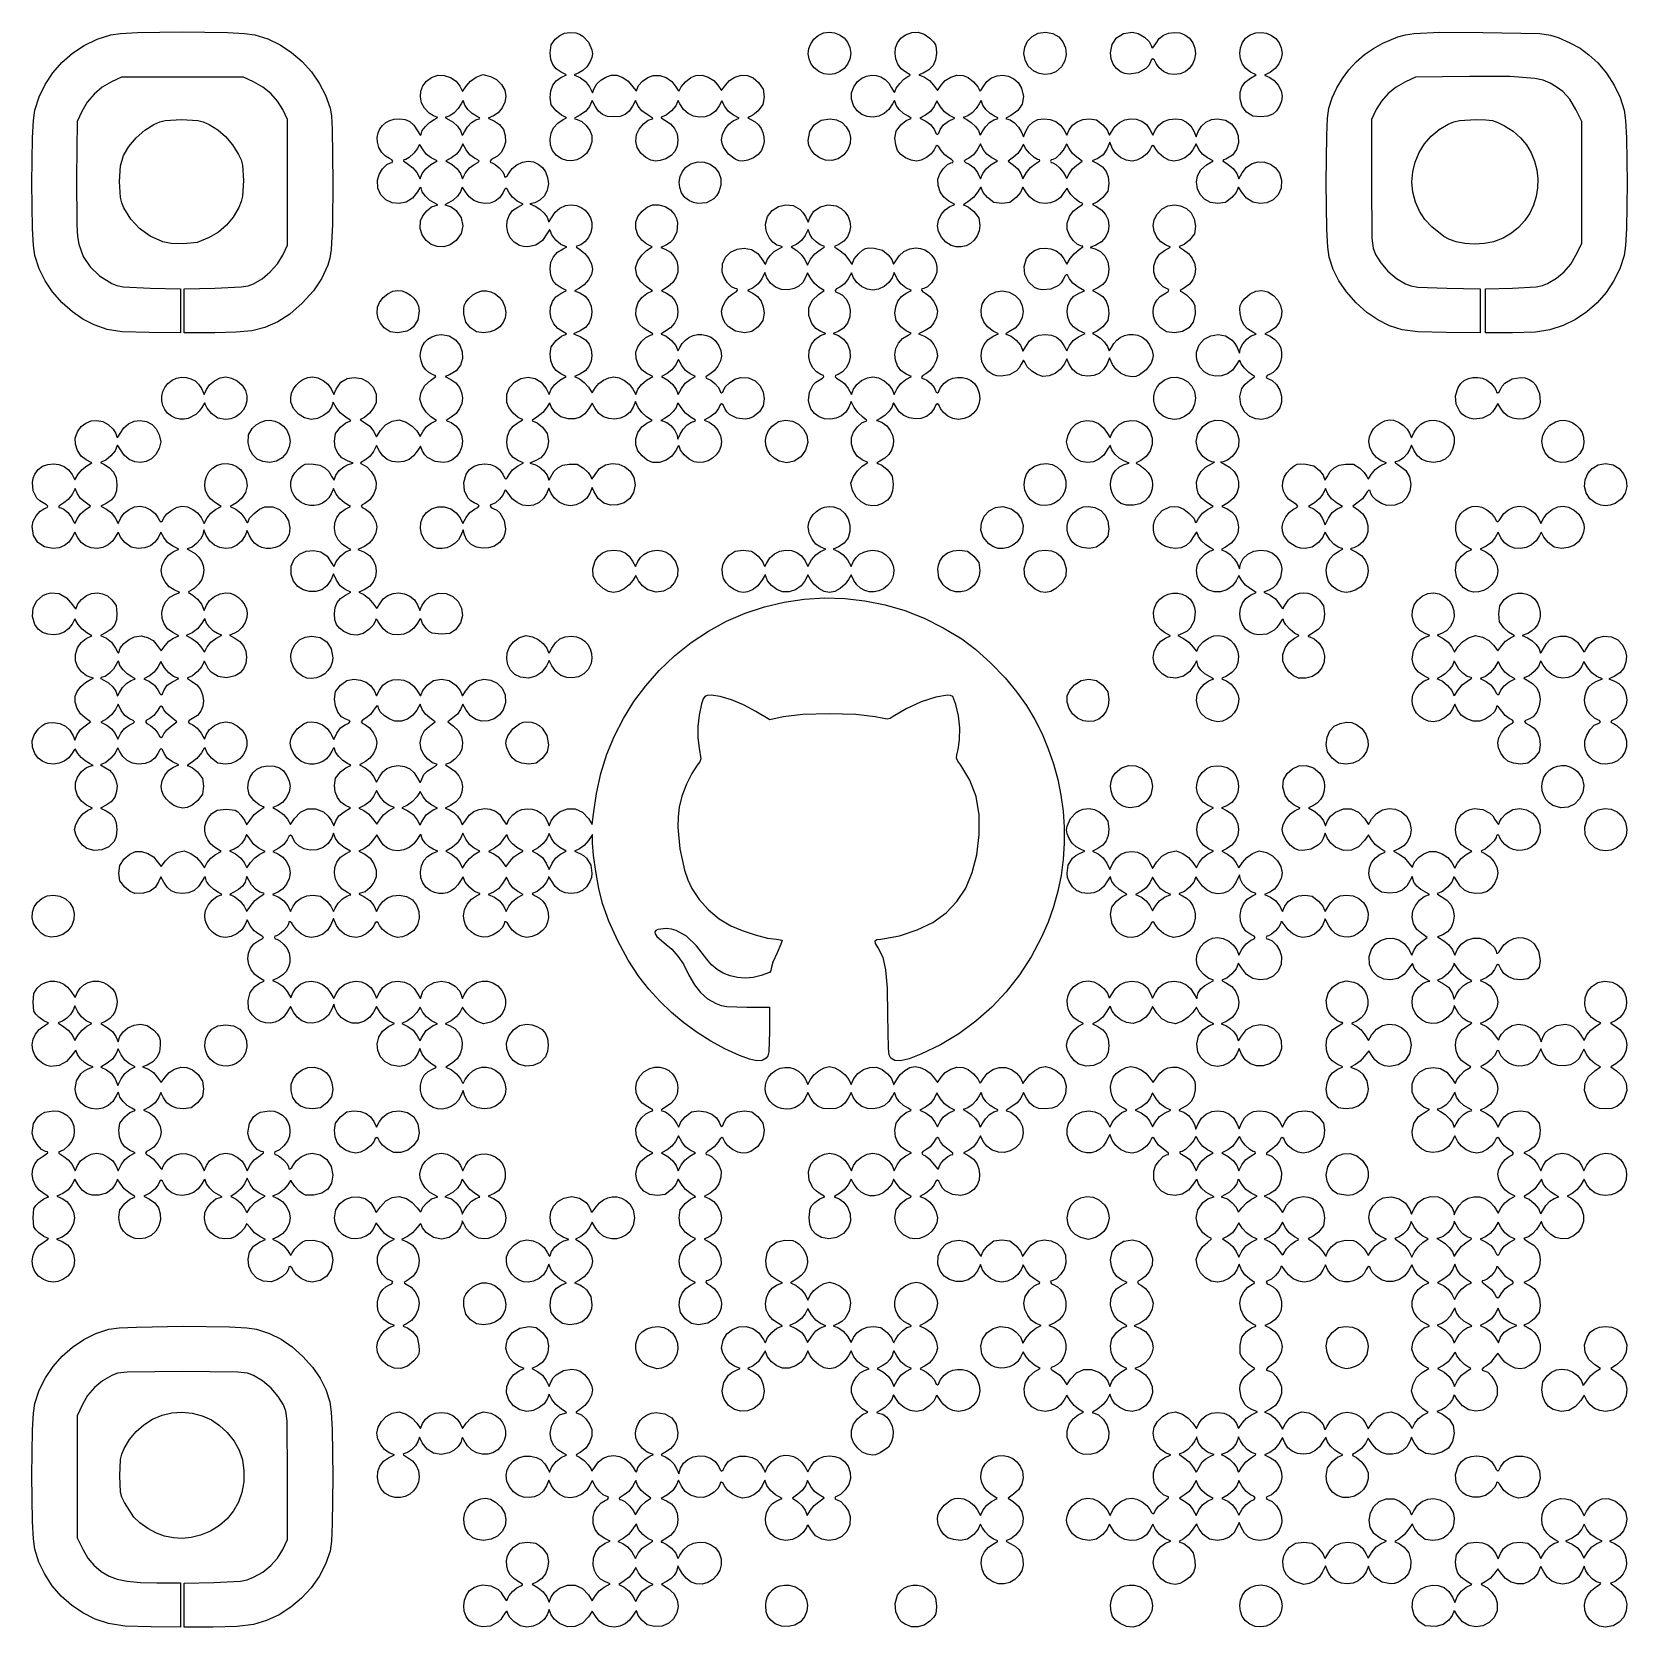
# Model space of a CAD drawing. Extents: x 15 to 288, y 15 to 288.
import ezdxf

# ---------------------------------------------------------------- set-up
doc = ezdxf.new("R2010")
doc.units = 0

msp = doc.modelspace()

# ---------------------------------------------------------------- linework, layer by layer
at = {"layer": 'Image'}
for p, q in [((25.928444, 286.338646), (28.260524, 287.10577)), ((28.260524, 287.10577), (29.952285, 287.323237)), ((29.952285, 287.323237), (32.812577, 287.478115)), ((32.812577, 287.478115), (40.493894, 287.600535)), ((40.493894, 287.600535), (48.21475, 287.473877)), ((48.21475, 287.473877), (51.124467, 287.317411)), ((51.124467, 287.317411), (52.885424, 287.098994)), ((52.885424, 287.098994), (55.110505, 286.397424)), ((104.282311, 286.362957), (105.05868, 286.999484)), ((105.05868, 286.999484), (105.878092, 287.383625)), ((105.878092, 287.383625), (106.774584, 287.525819)), ((106.774584, 287.525819), (107.782191, 287.436507)), ((107.782191, 287.436507), (108.416726, 287.230722)), ((108.416726, 287.230722), (109.00679, 286.876443)), ((109.00679, 286.876443), (109.978211, 285.836472)), ((148.501754, 286.339471), (149.24566, 286.97547)), ((149.24566, 286.97547), (150.171282, 287.414864)), ((150.171282, 287.414864), (151.124732, 287.568562)), ((151.124732, 287.568562), (152.059394, 287.462107)), ((152.059394, 287.462107), (152.928653, 287.12104)), ((152.928653, 287.12104), (153.685891, 286.570906)), ((153.685891, 286.570906), (154.284491, 285.837246)), ((162.834619, 285.760129), (163.393617, 286.525364)), ((163.393617, 286.525364), (164.18267, 287.105842)), ((164.18267, 287.105842), (165.294625, 287.511009)), ((165.294625, 287.511009), (166.358548, 287.550284)), ((166.358548, 287.550284), (167.37755, 287.223235)), ((167.37755, 287.223235), (168.35474, 286.529434)), ((168.35474, 286.529434), (168.959661, 285.930028)), ((185.078725, 285.999246), (185.843475, 286.8151)), ((185.843475, 286.8151), (186.87313, 287.361808)), ((186.87313, 287.361808), (188.14176, 287.553295)), ((188.14176, 287.553295), (189.38941, 287.32819)), ((189.38941, 287.32819), (190.390017, 286.743183)), ((190.390017, 286.743183), (191.119968, 285.889815)), ((199.539686, 285.46257), (200.303198, 286.584889)), ((200.303198, 286.584889), (201.48831, 287.307945)), ((201.48831, 287.307945), (203.02351, 287.564014)), ((203.02351, 287.564014), (204.002742, 287.319503)), ((204.002742, 287.319503), (205.049685, 286.720386)), ((205.049685, 286.720386), (205.883673, 285.968289)), ((207.052611, 285.681723), (207.578696, 286.477171)), ((207.578696, 286.477171), (208.310386, 287.049769)), ((208.310386, 287.049769), (209.181727, 287.398697)), ((209.181727, 287.398697), (210.126767, 287.523137)), ((210.126767, 287.523137), (211.079553, 287.422269)), ((211.079553, 287.422269), (211.974133, 287.095274)), ((211.974133, 287.095274), (212.744553, 286.541333)), ((212.744553, 286.541333), (213.324861, 285.759627)), ((221.805389, 285.764586), (222.362624, 286.528256)), ((222.362624, 286.528256), (223.146716, 287.106023)), ((223.146716, 287.106023), (224.083946, 287.443624)), ((224.083946, 287.443624), (225.031589, 287.523044)), ((225.031589, 287.523044), (225.947917, 287.368541)), ((225.947917, 287.368541), (226.791207, 287.00437)), ((226.791207, 287.00437), (227.519732, 286.454789)), ((245.835606, 285.687513), (248.393714, 286.764054)), ((248.393714, 286.764054), (249.68037, 287.101954)), ((249.68037, 287.101954), (251.196442, 287.330112)), ((251.196442, 287.330112), (255.589878, 287.52872)), ((255.589878, 287.52872), (262.920106, 287.502913)), ((262.920106, 287.502913), (272.676581, 287.312014)), ((272.676581, 287.312014), (274.476275, 287.070961)), ((274.476275, 287.070961), (275.807406, 286.624938)), ((275.807406, 286.624938), (277.837442, 285.752202)), ((19.919652, 282.365399), (21.72936, 283.940033)), ((21.72936, 283.940033), (23.74184, 285.273925)), ((23.74184, 285.273925), (25.928444, 286.338646)), ((55.110505, 286.397424), (57.226252, 285.383728)), ((57.226252, 285.383728), (59.199638, 284.090065)), ((59.199638, 284.090065), (60.997637, 282.548593)), ((103.413913, 284.026677), (103.578953, 285.380626)), ((103.51677, 282.901543), (103.413913, 284.026677)), ((103.578953, 285.380626), (104.282311, 286.362957)), ((109.978211, 285.836472), (110.545877, 284.544721)), ((110.545877, 284.544721), (110.631247, 283.875717)), ((110.631247, 283.875717), (110.559211, 283.229317)), ((147.570018, 283.873089), (147.664549, 284.747182)), ((147.690713, 283.001826), (147.570018, 283.873089)), ((147.664549, 284.747182), (147.974922, 285.583009)), ((147.974922, 285.583009), (148.501754, 286.339471)), ((154.284491, 285.837246), (154.677836, 284.945603)), ((154.677836, 284.945603), (154.81931, 283.92152)), ((154.81931, 283.92152), (154.677981, 282.946828)), ((162.403564, 283.920662), (162.504871, 284.871455)), ((162.529894, 282.969067), (162.403564, 283.920662)), ((162.504871, 284.871455), (162.834619, 285.760129)), ((168.959661, 285.930028), (169.300315, 285.416886)), ((169.300315, 285.416886), (169.450552, 284.823551)), ((169.48422, 283.983564), (169.336707, 282.830941)), ((169.450552, 284.823551), (169.48422, 283.983564)), ((184.447662, 283.904399), (184.604811, 285.00032)), ((184.633207, 282.797557), (184.447662, 283.904399)), ((184.604811, 285.00032), (185.078725, 285.999246)), ((191.119968, 285.889815), (191.555649, 284.859624)), ((191.673447, 283.744151), (191.449751, 282.634935)), ((191.555649, 284.859624), (191.673447, 283.744151)), ((199.26929, 284.008714), (199.539686, 285.46257)), ((199.384413, 282.969545), (199.26929, 284.008714)), ((205.883673, 285.968289), (206.22404, 285.264834)), ((206.22404, 285.264834), (206.297767, 284.910426)), ((206.297767, 284.910426), (206.489692, 284.87649)), ((206.489692, 284.87649), (207.052611, 285.681723)), ((213.324861, 285.759627), (213.681396, 284.793811)), ((213.777719, 283.832752), (213.636148, 282.914673)), ((213.681396, 284.793811), (213.777719, 283.832752)), ((221.369496, 283.926757), (221.474512, 284.876817)), ((221.489841, 282.97621), (221.369496, 283.926757)), ((221.474512, 284.876817), (221.805389, 285.764586)), ((227.519732, 286.454789), (228.091767, 285.744053)), ((228.091767, 285.744053), (228.465587, 284.896419)), ((228.599466, 283.936143), (228.441709, 283.028771)), ((228.465587, 284.896419), (228.599466, 283.936143)), ((242.681219, 283.719037), (244.203686, 284.790437)), ((244.203686, 284.790437), (245.835606, 285.687513)), ((277.837442, 285.752202), (279.550883, 284.798048)), ((279.550883, 284.798048), (281.084441, 283.675016)), ((18.341366, 280.578448), (19.919652, 282.365399)), ((60.997637, 282.548593), (62.587222, 280.791471)), ((103.844598, 282.010696), (103.51677, 282.901543)), ((104.426286, 281.303371), (103.844598, 282.010696)), ((105.290723, 280.728807), (104.426286, 281.303371)), ((109.674503, 281.648362), (109.003366, 280.990041)), ((110.225957, 282.43356), (109.674503, 281.648362)), ((110.559211, 283.229317), (110.225957, 282.43356)), ((148.026019, 282.174492), (147.690713, 283.001826)), ((148.57532, 281.432184), (148.026019, 282.174492)), ((149.338, 280.816), (148.57532, 281.432184)), ((153.690531, 281.364951), (152.939869, 280.81185)), ((154.285811, 282.085624), (153.690531, 281.364951)), ((154.677981, 282.946828), (154.285811, 282.085624)), ((162.883052, 282.077992), (162.529894, 282.969067)), ((163.462233, 281.308753), (162.883052, 282.077992)), ((164.266631, 280.722672), (163.462233, 281.308753)), ((168.191236, 281.098812), (167.21637, 280.554224)), ((168.901863, 281.863537), (168.191236, 281.098812)), ((169.336707, 282.830941), (168.901863, 281.863537)), ((185.187377, 281.765871), (184.633207, 282.797557)), ((186.1361, 280.895415), (185.187377, 281.765871)), ((190.860946, 281.623517), (189.88342, 280.801435)), ((191.449751, 282.634935), (190.860946, 281.623517)), ((199.724785, 282.069618), (199.384413, 282.969545)), ((200.282912, 281.322669), (199.724785, 282.069618)), ((201.0513, 280.742434), (200.282912, 281.322669)), ((205.307888, 281.352487), (203.992126, 280.617136)), ((205.785186, 281.870946), (205.307888, 281.352487)), ((206.088031, 282.471369), (205.785186, 281.870946)), ((206.282148, 282.893139), (206.088031, 282.471369)), ((206.500746, 282.988706), (206.282148, 282.893139)), ((206.754131, 282.755055), (206.500746, 282.988706)), ((207.052611, 282.189167), (206.754131, 282.755055)), ((207.554247, 281.454274), (207.052611, 282.189167)), ((208.300819, 280.856213), (207.554247, 281.454274)), ((212.728603, 281.360359), (212.007266, 280.800574)), ((213.279003, 282.0778), (212.728603, 281.360359)), ((213.636148, 282.914673), (213.279003, 282.0778)), ((221.83505, 282.086983), (221.489841, 282.97621)), ((222.404625, 281.320882), (221.83505, 282.086983)), ((223.198066, 280.739713), (222.404625, 281.320882)), ((227.387556, 281.317033), (226.629756, 280.737723)), ((228.01464, 282.118226), (227.387556, 281.317033)), ((228.441709, 283.028771), (228.01464, 282.118226)), ((238.906361, 279.622817), (240.018975, 281.118834)), ((240.018975, 281.118834), (241.281788, 282.489705)), ((241.281788, 282.489705), (242.681219, 283.719037)), ((281.084441, 283.675016), (282.574826, 282.295648)), ((282.574826, 282.295648), (284.076341, 280.526948)), ((15.993653, 276.481307), (17.02315, 278.607609)), ((17.02315, 278.607609), (18.341366, 280.578448)), ((28.37907, 279.053308), (26.815712, 278.139458)), ((30.0869, 279.854), (28.37907, 279.053308)), ((40.519, 279.854), (30.0869, 279.854)), ((50.95112, 279.853823), (40.519, 279.854)), ((52.6505, 279.057), (50.95112, 279.853823)), ((54.264837, 278.148057), (52.6505, 279.057)), ((62.587222, 280.791471), (63.935366, 278.850858)), ((63.935366, 278.850858), (65.009042, 276.758913)), ((81.304406, 277.477721), (81.665298, 278.402096)), ((81.665298, 278.402096), (82.282616, 279.200157)), ((82.282616, 279.200157), (83.142355, 279.81246)), ((83.142355, 279.81246), (84.230509, 280.179563)), ((84.230509, 280.179563), (85.294861, 280.167521)), ((85.294861, 280.167521), (86.373349, 279.803781)), ((86.373349, 279.803781), (87.314632, 279.163569)), ((87.314632, 279.163569), (87.967369, 278.322113)), ((87.967369, 278.322113), (88.430413, 277.395041)), ((88.430413, 277.395041), (89.052485, 278.322113)), ((89.052485, 278.322113), (89.818254, 279.153114)), ((89.818254, 279.153114), (90.785805, 279.849213)), ((90.785805, 279.849213), (91.923937, 280.290216)), ((91.923937, 280.290216), (93.185625, 280.000403)), ((93.185625, 280.000403), (94.238127, 279.44046)), ((94.238127, 279.44046), (95.085008, 278.613876)), ((95.085008, 278.613876), (95.649164, 277.620115)), ((103.5334, 277.505886), (103.886094, 278.467463)), ((103.886094, 278.467463), (104.463389, 279.230165)), ((104.463389, 279.230165), (105.256671, 279.778022)), ((105.256671, 279.778022), (106.22368, 280.246357)), ((106.22368, 280.246357), (105.290723, 280.728807)), ((108.311061, 280.574917), (107.542389, 280.282668)), ((107.542389, 280.282668), (108.577559, 279.765951)), ((109.003366, 280.990041), (108.311061, 280.574917)), ((108.577559, 279.765951), (109.461538, 279.098045)), ((109.461538, 279.098045), (110.129449, 278.214071)), ((110.938414, 277.947572), (111.382568, 278.69325)), ((111.382568, 278.69325), (112.076407, 279.357671)), ((112.076407, 279.357671), (112.933945, 279.875314)), ((112.933945, 279.875314), (113.869194, 280.180662)), ((113.869194, 280.180662), (114.842842, 280.174802)), ((114.842842, 280.174802), (115.821068, 279.821989)), ((115.821068, 279.821989), (116.743357, 279.154705)), ((116.743357, 279.154705), (117.549194, 278.205432)), ((118.23058, 277.715875), (118.501795, 278.413589)), ((118.501795, 278.413589), (119.188941, 279.164519)), ((119.188941, 279.164519), (120.102266, 279.80384)), ((120.102266, 279.80384), (121.05202, 280.166725)), ((121.05202, 280.166725), (122.162886, 280.166931)), ((122.162886, 280.166931), (123.253131, 279.798303)), ((123.253131, 279.798303), (124.212526, 279.117294)), ((124.212526, 279.117294), (124.93084, 278.180355)), ((125.79441, 278.205926), (126.542807, 279.044945)), ((126.542807, 279.044945), (127.475364, 279.780551)), ((127.475364, 279.780551), (128.334543, 280.171494)), ((128.334543, 280.171494), (129.394252, 280.1781)), ((129.394252, 280.1781), (130.463834, 279.861364)), ((130.463834, 279.861364), (131.402971, 279.283761)), ((131.402971, 279.283761), (132.071343, 278.507764)), ((132.071343, 278.507764), (132.744847, 277.589967)), ((132.744847, 277.589967), (133.418351, 278.507764)), ((133.418351, 278.507764), (134.086723, 279.283761)), ((134.086723, 279.283761), (135.025859, 279.861363)), ((135.025859, 279.861363), (136.095442, 280.178098)), ((136.095442, 280.178098), (137.155151, 280.171494)), ((137.155151, 280.171494), (138.126138, 279.747063)), ((138.126138, 279.747063), (139.071741, 278.926964)), ((139.071741, 278.926964), (139.817427, 277.803805)), ((150.232892, 280.428396), (149.338, 280.816)), ((149.338, 280.816), (149.338, 280.816)), ((151.163321, 280.316531), (150.232892, 280.428396)), ((152.081556, 280.453363), (151.163321, 280.316531)), ((152.939869, 280.81185), (152.081556, 280.453363)), ((155.324013, 278.208471), (156.005039, 279.121132)), ((156.005039, 279.121132), (156.73281, 279.694073)), ((156.73281, 279.694073), (157.52889, 280.052898)), ((157.52889, 280.052898), (158.358731, 280.20391)), ((158.358731, 280.20391), (159.187787, 280.153415)), ((159.187787, 280.153415), (159.981513, 279.90772)), ((159.981513, 279.90772), (160.70536, 279.473129)), ((160.70536, 279.473129), (161.324784, 278.855947)), ((161.324784, 278.855947), (161.805239, 278.062482)), ((162.613597, 277.987266), (163.197293, 278.799578)), ((163.197293, 278.799578), (163.92896, 279.543644)), ((163.92896, 279.543644), (164.614825, 279.990187)), ((164.994863, 280.26195), (164.266631, 280.722672)), ((164.614825, 279.990187), (164.930621, 280.129284)), ((164.930621, 280.129284), (164.994863, 280.26195)), ((167.21637, 280.554224), (166.460417, 280.260447)), ((166.460417, 280.260447), (167.450651, 279.841801)), ((167.450651, 279.841801), (168.303241, 279.276859)), ((168.303241, 279.276859), (168.962551, 278.506481)), ((168.962551, 278.506481), (169.635409, 277.589805)), ((169.635409, 277.589805), (170.308913, 278.507602)), ((170.308913, 278.507602), (170.977285, 279.283598)), ((170.977285, 279.283598), (171.916422, 279.8612)), ((171.916422, 279.8612), (172.986004, 280.177936)), ((172.986004, 280.177936), (174.045713, 280.171332)), ((174.045713, 280.171332), (174.904891, 279.78039)), ((174.904891, 279.78039), (175.837449, 279.044784)), ((175.837449, 279.044784), (176.585846, 278.205765)), ((177.447355, 278.19546), (178.098782, 279.094471)), ((178.098782, 279.094471), (178.923098, 279.725146)), ((178.923098, 279.725146), (179.858538, 280.08946)), ((179.858538, 280.08946), (180.843339, 280.189387)), ((180.843339, 280.189387), (181.815739, 280.026901)), ((181.815739, 280.026901), (182.713974, 279.603976)), ((182.713974, 279.603976), (183.476281, 278.922587)), ((183.476281, 278.922587), (184.040895, 277.984709)), ((187.022454, 280.485885), (186.1361, 280.895416)), ((186.1361, 280.895416), (186.1361, 280.895415)), ((187.997636, 280.332328), (187.022454, 280.485885)), ((188.978881, 280.436819), (187.997636, 280.332328)), ((189.88342, 280.801435), (188.978881, 280.436819)), ((201.051301, 280.742439), (201.0513, 280.742434)), ((201.723799, 280.476815), (201.051301, 280.742439)), ((202.465134, 280.376669), (201.723799, 280.476815)), ((203.992126, 280.617136), (202.465134, 280.376669)), ((209.195399, 280.454056), (208.300819, 280.856213)), ((210.141061, 280.306877), (209.195399, 280.454056)), ((211.137313, 280.436672), (210.141061, 280.306877)), ((212.007266, 280.800574), (211.137313, 280.436672)), ((221.698196, 278.205252), (222.286322, 278.993558)), ((222.286322, 278.993558), (223.20938, 279.690698)), ((224.136423, 280.254469), (223.198066, 280.739713)), ((223.20938, 279.690698), (224.136423, 280.254469)), ((226.629756, 280.737723), (225.599046, 280.182649)), ((225.599046, 280.182649), (226.488537, 279.808645)), ((226.488537, 279.808645), (227.265974, 279.282592)), ((227.265974, 279.282592), (227.941072, 278.472363)), ((227.941072, 278.472363), (228.417352, 277.525215)), ((237.95753, 278.018046), (238.906361, 279.622817)), ((249.729871, 279.056969), (248.115542, 278.147999)), ((251.429251, 279.853792), (249.729871, 279.056969)), ((260.651861, 279.9536), (251.429251, 279.853792)), ((267.599743, 279.955143), (260.651861, 279.9536)), ((271.815447, 279.649943), (267.599743, 279.955143)), ((273.253189, 279.325272), (271.815447, 279.649943)), ((274.433233, 278.855468), (273.253189, 279.325272)), ((275.497363, 278.217712), (274.433233, 278.855468)), ((284.076341, 280.526948), (285.379073, 278.506889)), ((285.379073, 278.506889), (286.410775, 276.364289)), ((15.281524, 274.22797), (15.993653, 276.481307)), ((24.241575, 275.565364), (23.328, 274.002)), ((25.420346, 276.960664), (24.241575, 275.565364)), ((26.815712, 278.139458), (25.420346, 276.960664)), ((55.646069, 277.047455), (54.264837, 278.148057)), ((56.784403, 275.764536), (55.646069, 277.047455)), ((57.670049, 274.30864), (56.784403, 275.764536)), ((65.009042, 276.758913), (65.775224, 274.547794)), ((81.213947, 276.486472), (81.304406, 277.477721)), ((81.407926, 275.487793), (81.213947, 276.486472)), ((88.457991, 275.807938), (88.167681, 275.292619)), ((88.549011, 275.85305), (88.457991, 275.807938)), ((88.585653, 275.737021), (88.549011, 275.85305)), ((88.799233, 275.084998), (88.585653, 275.737021)), ((95.676425, 275.572413), (95.205565, 274.600191)), ((95.649164, 277.620115), (95.853495, 276.558643)), ((95.853495, 276.558643), (95.676425, 275.572413)), ((103.413921, 276.361402), (103.5334, 277.505886)), ((103.613391, 275.150606), (103.413921, 276.361402)), ((110.129449, 278.214071), (110.646166, 277.178901)), ((110.609844, 275.860206), (110.129509, 274.868427)), ((111.092293, 274.927252), (110.609844, 275.860206)), ((110.646166, 277.178901), (110.938414, 277.947572)), ((117.989402, 275.860206), (117.506953, 274.927252)), ((117.549194, 278.205432), (118.060858, 277.576084)), ((118.44191, 274.925879), (117.989402, 275.860206)), ((118.060858, 277.576084), (118.188228, 277.550005)), ((118.188228, 277.550005), (118.23058, 277.715875)), ((125.197166, 275.666044), (124.881245, 274.949041)), ((124.93084, 278.180355), (125.324132, 277.553576)), ((125.308014, 275.850744), (125.197166, 275.666044)), ((125.615138, 275.292659), (125.308014, 275.850744)), ((125.324132, 277.553576), (125.487713, 277.504744)), ((125.487713, 277.504744), (125.79441, 278.205926)), ((132.791607, 275.832281), (132.330108, 274.93984)), ((133.297389, 274.844984), (132.791607, 275.832281)), ((140.001983, 276.487054), (139.813785, 275.171119)), ((139.817427, 277.803805), (140.001983, 276.487054)), ((154.954985, 276.112693), (154.970995, 277.188619)), ((155.284982, 275.031812), (154.954985, 276.112693)), ((154.970995, 277.188619), (155.324013, 278.208471)), ((161.805239, 278.062482), (162.202522, 277.340682)), ((162.238793, 275.807787), (161.948482, 275.292469)), ((162.202522, 277.340682), (162.324896, 277.236777)), ((162.329812, 275.852899), (162.238793, 275.807787)), ((162.324896, 277.236777), (162.371645, 277.335987)), ((162.366454, 275.736871), (162.329812, 275.852899)), ((162.580039, 275.084847), (162.366454, 275.736871)), ((162.371645, 277.335987), (162.613597, 277.987266)), ((169.566729, 275.787005), (169.071993, 274.822171)), ((170.160445, 274.780725), (169.566729, 275.787005)), ((176.585846, 278.205765), (176.892543, 277.504582)), ((177.055616, 275.807615), (176.765306, 275.292296)), ((176.892543, 277.504582), (177.055519, 277.557899)), ((177.055519, 277.557899), (177.447355, 278.19546)), ((177.146636, 275.852726), (177.055616, 275.807615)), ((177.183278, 275.736698), (177.146636, 275.852726)), ((177.396858, 275.084674), (177.183278, 275.736698)), ((184.040895, 277.984709), (184.352779, 276.57881)), ((184.352779, 276.57881), (184.122747, 275.271376)), ((221.419601, 277.275426), (221.698196, 278.205252)), ((221.42514, 276.153728), (221.419601, 277.275426)), ((221.750458, 274.85559), (221.42514, 276.153728)), ((228.474708, 275.740432), (228.136109, 274.879391)), ((228.417352, 277.525215), (228.598337, 276.588405)), ((228.598337, 276.588405), (228.474708, 275.740432)), ((236.605546, 274.547813), (237.186065, 276.320914)), ((237.186065, 276.320914), (237.95753, 278.018046)), ((245.595946, 275.764385), (244.710291, 274.308299)), ((246.734299, 277.047378), (245.595946, 275.764385)), ((248.115542, 278.147999), (246.734299, 277.047378)), ((276.587361, 277.38919), (275.497363, 278.217712)), ((277.78664, 276.101086), (276.587361, 277.38919)), ((278.855231, 274.3338), (277.78664, 276.101086)), ((286.410775, 276.364289), (287.099196, 274.227968)), ((15.059477, 272.4425), (15.281524, 274.22797)), ((23.328, 274.002), (22.527308, 272.29417)), ((58.5106, 272.597), (57.670049, 274.30864)), ((65.775224, 274.547794), (65.989522, 273.240566)), ((65.989522, 273.240566), (66.124807, 270.980618)), ((81.900348, 274.541126), (81.407926, 275.487793)), ((82.705219, 273.705913), (81.900348, 274.541126)), ((83.437251, 273.239468), (82.705219, 273.705913)), ((84.026979, 273.038547), (83.437251, 273.239468)), ((83.582577, 272.620575), (84.097894, 272.910885)), ((84.143007, 273.001904), (84.026979, 273.038547)), ((84.097894, 272.910885), (84.143007, 273.001904)), ((85.608501, 273.038579), (85.492471, 273.001937)), ((85.492471, 273.001937), (85.537583, 272.910918)), ((85.537583, 272.910918), (86.0529, 272.620607)), ((86.260525, 273.252159), (85.608501, 273.038579)), ((86.999009, 273.782357), (86.260525, 273.252159)), ((87.682034, 274.504176), (86.999009, 273.782357)), ((88.167681, 275.292619), (87.682034, 274.504176)), ((89.329431, 274.346514), (88.799233, 275.084998)), ((90.05125, 273.663489), (89.329431, 274.346514)), ((90.839693, 273.177841), (90.05125, 273.663489)), ((91.355011, 272.887532), (90.839693, 273.177841)), ((91.400123, 272.796513), (91.355011, 272.887532)), ((93.730285, 273.241303), (92.827377, 272.861658)), ((92.827377, 272.861658), (93.873767, 272.36267)), ((94.527867, 273.77786), (93.730285, 273.241303)), ((95.205565, 274.600191), (94.527867, 273.77786)), ((104.442011, 274.078532), (103.613391, 275.150606)), ((105.332432, 273.348963), (104.442011, 274.078532)), ((106.029511, 273.038602), (105.332432, 273.348963)), ((105.656129, 272.62063), (106.214214, 272.927754)), ((106.214214, 272.927754), (106.029511, 273.038602)), ((108.474589, 273.350767), (107.576826, 272.874628)), ((107.576826, 272.874628), (107.65235, 272.755512)), ((109.466674, 273.999122), (108.474589, 273.350767)), ((110.129509, 274.868427), (109.466674, 273.999122)), ((111.660605, 274.073595), (111.092293, 274.927252)), ((112.359872, 273.490709), (111.660605, 274.073595)), ((113.227182, 273.156892), (112.359872, 273.490709)), ((114.299623, 273.050442), (113.227182, 273.156892)), ((115.372065, 273.156892), (114.299623, 273.050442)), ((116.239376, 273.490708), (115.372065, 273.156892)), ((116.938643, 274.073594), (116.239376, 273.490708)), ((117.506953, 274.927252), (116.938643, 274.073594)), ((119.116583, 274.078094), (118.44191, 274.925879)), ((120.14999, 273.370049), (119.116583, 274.078094)), ((120.888113, 272.93104), (120.14999, 273.370049)), ((120.996985, 272.797438), (120.888113, 272.93104)), ((122.569736, 273.049984), (122.396787, 273.015394)), ((122.396787, 273.015394), (122.420349, 272.913847)), ((122.420349, 272.913847), (123.047171, 272.520818)), ((123.281499, 273.35622), (122.569736, 273.049984)), ((124.147345, 274.084169), (123.281499, 273.35622)), ((124.881245, 274.949041), (124.147345, 274.084169)), ((126.203458, 274.344871), (125.615138, 275.292659)), ((126.991811, 273.648538), (126.203458, 274.344871)), ((127.916045, 273.207029), (126.991811, 273.648538)), ((128.912008, 273.023716), (127.916045, 273.207029)), ((129.915548, 273.10197), (128.912008, 273.023716)), ((130.862512, 273.445161), (129.915548, 273.10197)), ((131.68875, 274.056661), (130.862512, 273.445161)), ((132.330108, 274.93984), (131.68875, 274.056661)), ((133.93806, 273.998694), (133.297389, 274.844984)), ((134.768149, 273.350414), (133.93806, 273.998694)), ((134.740085, 272.369592), (135.733128, 272.84314)), ((135.733128, 272.84314), (134.768149, 273.350414)), ((137.386383, 273.038604), (137.201681, 272.927755)), ((137.201681, 272.927755), (137.759765, 272.620632)), ((138.083465, 273.348965), (137.386383, 273.038604)), ((138.973883, 274.078534), (138.083465, 273.348965)), ((139.813785, 275.171119), (138.973883, 274.078534)), ((155.899461, 274.124322), (155.284982, 275.031812)), ((156.707295, 273.490546), (155.899461, 274.124322)), ((157.643015, 273.127924), (156.707295, 273.490546)), ((158.641152, 273.033894), (157.643015, 273.127924)), ((159.636236, 273.205895), (158.641152, 273.033894)), ((160.562798, 273.641365), (159.636236, 273.205895)), ((161.35537, 274.337743), (160.562798, 273.641365)), ((161.948482, 275.292469), (161.35537, 274.337743)), ((163.11024, 274.346363), (162.580039, 275.084847)), ((163.83206, 273.663339), (163.11024, 274.346363)), ((164.620504, 273.177691), (163.83206, 273.663339)), ((165.178588, 272.870569), (164.620504, 273.177691)), ((164.993886, 272.759721), (165.178588, 272.870569)), ((167.612283, 273.350061), (166.647304, 272.842787)), ((166.647304, 272.842787), (167.653004, 272.363201)), ((168.439128, 273.991744), (167.612283, 273.350061)), ((169.071993, 274.822171), (168.439128, 273.991744)), ((170.858368, 273.935103), (170.160445, 274.780725)), ((171.702615, 273.315095), (170.858368, 273.935103)), ((171.56712, 272.33885), (172.65106, 272.855747)), ((172.65106, 272.855747), (171.702615, 273.315095)), ((174.206126, 273.038256), (174.090096, 273.001614)), ((174.090096, 273.001614), (174.135208, 272.910594)), ((174.135208, 272.910594), (174.650525, 272.620284)), ((174.858154, 273.251836), (174.206126, 273.038256)), ((175.596638, 273.782034), (174.858154, 273.251836)), ((176.279661, 274.503853), (175.596638, 273.782034)), ((176.765306, 275.292296), (176.279661, 274.503853)), ((177.927055, 274.346191), (177.396858, 275.084674)), ((178.648875, 273.663166), (177.927055, 274.346191)), ((179.437318, 273.177518), (178.648875, 273.663166)), ((179.952636, 272.887209), (179.437318, 273.177518)), ((179.997748, 272.79619), (179.952636, 272.887209)), ((181.473444, 272.923901), (181.368878, 272.80135)), ((182.184205, 273.321769), (181.473444, 272.923901)), ((183.387617, 274.154874), (182.184205, 273.321769)), ((184.122747, 275.271376), (183.387617, 274.154874)), ((222.5269, 273.891798), (221.750458, 274.85559)), ((222.526907, 273.891804), (222.5269, 273.891798)), ((223.568743, 273.219655), (222.526907, 273.891804)), ((224.908397, 273.050449), (223.568743, 273.219655)), ((226.127887, 273.186195), (224.908397, 273.050449)), ((227.022017, 273.522375), (226.127887, 273.186195)), ((227.634544, 274.10635), (227.022017, 273.522375)), ((228.136109, 274.879391), (227.634544, 274.10635)), ((236.234278, 269.873903), (236.387658, 272.839461)), ((236.387658, 272.839461), (236.605546, 274.547813)), ((244.710291, 274.308299), (243.86974, 272.596659)), ((279.853, 272.307), (278.855231, 274.3338)), ((287.099196, 274.227968), (287.321242, 272.442513)), ((14.901533, 269.501822), (15.059477, 272.4425)), ((22.527308, 272.29417), (22.429349, 262.71264)), ((32.637697, 269.49255), (34.114563, 270.798799)), ((34.114563, 270.798799), (35.643258, 271.7609)), ((35.643258, 271.7609), (36.641473, 272.20485)), ((36.641473, 272.20485), (37.564189, 272.457133)), ((37.564189, 272.457133), (40.367818, 272.596128)), ((40.367818, 272.596128), (43.172658, 272.456941)), ((43.172658, 272.456941), (44.096355, 272.203929)), ((44.096355, 272.203929), (45.097508, 271.758389)), ((45.097508, 271.758389), (46.551104, 270.867569)), ((46.551104, 270.867569), (47.896935, 269.690667)), ((58.5106, 261.862), (58.5106, 272.597)), ((66.124807, 270.980618), (66.21775, 261.905194)), ((73.846967, 269.566689), (73.987278, 270.329001)), ((73.987278, 270.329001), (74.282195, 271.011398)), ((74.282195, 271.011398), (74.718965, 271.60026)), ((74.718965, 271.60026), (75.284834, 272.081969)), ((75.284834, 272.081969), (75.967049, 272.442907)), ((75.967049, 272.442907), (76.752855, 272.669457)), ((76.752855, 272.669457), (77.6295, 272.748)), ((77.6295, 272.748), (78.604528, 272.631311)), ((78.604528, 272.631311), (79.421247, 272.265168)), ((79.421247, 272.265168), (80.115893, 271.625459)), ((80.115893, 271.625459), (80.7247, 270.68807)), ((80.7247, 270.68807), (81.144566, 270.044018)), ((81.327007, 270.061395), (81.541982, 270.71397)), ((81.541982, 270.71397), (82.07284, 271.452508)), ((82.07284, 271.452508), (82.794674, 272.135284)), ((82.794674, 272.135284), (83.582577, 272.620575)), ((86.0529, 272.620607), (86.836801, 272.137965)), ((86.836801, 272.137965), (87.558719, 271.457071)), ((87.558719, 271.457071), (88.094447, 270.71815)), ((88.094447, 270.71815), (88.31978, 270.061427)), ((88.459694, 269.995984), (88.761438, 270.524458)), ((88.761438, 270.524458), (89.29348, 271.383249)), ((89.29348, 271.383249), (89.987078, 272.111958)), ((89.987065, 272.111955), (90.701628, 272.564664)), ((89.987078, 272.111958), (89.987065, 272.111955)), ((90.701628, 272.564664), (91.284095, 272.759871)), ((91.284095, 272.759871), (91.400123, 272.796513)), ((93.873767, 272.36267), (94.772021, 271.742215)), ((94.772021, 271.742215), (95.406221, 270.892576)), ((95.406221, 270.892576), (95.746112, 269.871848)), ((103.388459, 269.251031), (103.565135, 270.266441)), ((103.565135, 270.266441), (104.004013, 271.213511)), ((104.004013, 271.213511), (104.702031, 272.021741)), ((104.702031, 272.021741), (105.656129, 272.62063)), ((107.65235, 272.755512), (108.031024, 272.641409)), ((108.031024, 272.641409), (108.839289, 272.258217)), ((108.839289, 272.258217), (109.601489, 271.589533)), ((109.601489, 271.589533), (110.204951, 270.759045)), ((110.204951, 270.759045), (110.537004, 269.890439)), ((118.206461, 270.065415), (118.659945, 270.989232)), ((118.659945, 270.989232), (119.371373, 271.855307)), ((119.371373, 271.855307), (120.17363, 272.497159)), ((120.17363, 272.497159), (120.899601, 272.748305)), ((120.899601, 272.748305), (120.996985, 272.797438)), ((123.047171, 272.520818), (124.007385, 271.887691)), ((124.007385, 271.887691), (124.702585, 271.10776)), ((124.702585, 271.10776), (125.125233, 270.192455)), ((125.125233, 270.192455), (125.267791, 269.153208)), ((132.912228, 270.066786), (133.357469, 271.009061)), ((133.357469, 271.009061), (133.995208, 271.822799)), ((133.995208, 271.822799), (134.740085, 272.369592)), ((137.759765, 272.620632), (138.462892, 272.222215)), ((138.462892, 272.222215), (139.044488, 271.704665)), ((139.044488, 271.704665), (139.497049, 271.090009)), ((139.497049, 271.090009), (139.813071, 270.400269)), ((139.813071, 270.400269), (139.985053, 269.657472)), ((147.56143, 269.050598), (147.832226, 270.55775)), ((147.832226, 270.55775), (148.59498, 271.725483)), ((148.59498, 271.725483), (149.775244, 272.480138)), ((149.775244, 272.480138), (151.29857, 272.748058)), ((151.29857, 272.748058), (152.413054, 272.575066)), ((152.413054, 272.575066), (153.342502, 272.099852)), ((153.342502, 272.099852), (154.062014, 271.388061)), ((154.062014, 271.388061), (154.546689, 270.505335)), ((154.546689, 270.505335), (154.771627, 269.517321)), ((162.378286, 269.436921), (162.577758, 270.647716)), ((162.577758, 270.647716), (163.406386, 271.719791)), ((163.406386, 271.719791), (164.296803, 272.449358)), ((164.296803, 272.449358), (164.993886, 272.759721)), ((167.653004, 272.363201), (168.486357, 271.753454)), ((168.486357, 271.753454), (169.069774, 270.954951)), ((169.069774, 270.954951), (169.393304, 270.304915)), ((169.393304, 270.304915), (169.639033, 270.084281)), ((169.639033, 270.084281), (169.868759, 270.291273)), ((169.868759, 270.291273), (170.144284, 270.924119)), ((170.14428, 270.92412), (170.683439, 271.719561)), ((170.144284, 270.924119), (170.14428, 270.92412)), ((170.683439, 271.719561), (171.56712, 272.33885)), ((174.650525, 272.620284), (175.438968, 272.134639)), ((175.438968, 272.134639), (176.160788, 271.451616)), ((176.160788, 271.451616), (176.690985, 270.713132)), ((176.690985, 270.713132), (176.904565, 270.061104)), ((177.032227, 269.990186), (177.322537, 270.505503)), ((177.322537, 270.505503), (177.853869, 271.356607)), ((177.853869, 271.356607), (178.561007, 272.093003)), ((178.561, 272.093), (179.292296, 272.558867)), ((178.561007, 272.093003), (178.561, 272.093)), ((179.292296, 272.558867), (179.88172, 272.759548)), ((179.88172, 272.759548), (179.997748, 272.79619)), ((181.368878, 272.80135), (181.463071, 272.754537)), ((181.463071, 272.754537), (182.109079, 272.546851)), ((182.109079, 272.546851), (182.84408, 272.025022)), ((182.84408, 272.025022), (183.519572, 271.318388)), ((183.519572, 271.318388), (183.987051, 270.556287)), ((183.987051, 270.556287), (184.357986, 269.674096)), ((184.357986, 269.674096), (184.748333, 270.616485)), ((184.748333, 270.616485), (185.270406, 271.520126)), ((185.270406, 271.520126), (185.977167, 272.189436)), ((185.977167, 272.189436), (186.840927, 272.605148)), ((186.840927, 272.605148), (187.834, 272.748)), ((187.834, 272.748), (188.9447, 272.621181)), ((188.9447, 272.621181), (189.914959, 272.25452)), ((189.914959, 272.25452), (190.706506, 271.668705)), ((190.706506, 271.668705), (191.28107, 270.88443)), ((191.28107, 270.88443), (191.770363, 269.938239)), ((191.770363, 269.938239), (192.202001, 270.829476)), ((192.202001, 270.829476), (192.763688, 271.62981)), ((192.763688, 271.62981), (193.55525, 272.233684)), ((193.55525, 272.233684), (194.530188, 272.615086)), ((194.530188, 272.615086), (195.642, 272.748)), ((195.642, 272.748), (196.864334, 272.549889)), ((196.864334, 272.549889), (197.93879, 271.71991)), ((197.93879, 271.71991), (198.668358, 270.829492)), ((198.668358, 270.829492), (198.97872, 270.13241)), ((198.97872, 270.13241), (199.089569, 269.947707)), ((199.089569, 269.947707), (199.396692, 270.505792)), ((199.396692, 270.505792), (199.978614, 271.438292)), ((199.978614, 271.438292), (200.762923, 272.126674)), ((200.762923, 272.126674), (201.683155, 272.566917)), ((201.683155, 272.566917), (202.672843, 272.754997)), ((202.672843, 272.754997), (203.665523, 272.686893)), ((203.665523, 272.686893), (204.594728, 272.358581)), ((204.594728, 272.358581), (205.393993, 271.76604)), ((205.393993, 271.76604), (205.996852, 270.905246)), ((205.996852, 270.905246), (206.465188, 269.93824)), ((206.465188, 269.93824), (206.954481, 270.884431)), ((206.954481, 270.884431), (207.528656, 271.668604)), ((207.528656, 271.668604), (208.320185, 272.254429)), ((208.320185, 272.254429), (209.290492, 272.621147)), ((209.290492, 272.621147), (210.401, 272.748)), ((210.401, 272.748), (211.394053, 272.605155)), ((211.394053, 272.605155), (212.257948, 272.189462)), ((212.257948, 272.189462), (212.964796, 271.520186)), ((212.964796, 271.520186), (213.48671, 270.61659)), ((213.48671, 270.61659), (213.87706, 269.674201)), ((213.87706, 269.674201), (214.247992, 270.556392)), ((214.247992, 270.556392), (214.798309, 271.471572)), ((214.798309, 271.471572), (215.563499, 272.161299)), ((215.563499, 272.161299), (216.499687, 272.596475)), ((216.499687, 272.596475), (217.563, 272.748)), ((217.563, 272.748), (218.897314, 272.507487)), ((218.897314, 272.507487), (219.946006, 271.86191)), ((219.946006, 271.86191), (220.686081, 270.925215)), ((220.686081, 270.925215), (221.094546, 269.811346)), ((243.86974, 272.596659), (243.87, 261.862)), ((254.118977, 269.77724), (255.478861, 270.912222)), ((255.478861, 270.912222), (257.02299, 271.811674)), ((257.02299, 271.811674), (257.99533, 272.221633)), ((257.99533, 272.221633), (258.923344, 272.459365)), ((258.923344, 272.459365), (261.70989, 272.596149)), ((261.70989, 272.596149), (263.436911, 272.572554)), ((263.436911, 272.572554), (264.573717, 272.446803)), ((264.573717, 272.446803), (265.512775, 272.136445)), ((265.512775, 272.136445), (266.64655, 271.559029)), ((266.64655, 271.559029), (268.116016, 270.612269)), ((268.116016, 270.612269), (269.362365, 269.504683)), ((279.853, 261.862), (279.853, 272.307)), ((287.321242, 272.442513), (287.479186, 269.501844)), ((14.777338, 261.710825), (14.901533, 269.501822)), ((30.443468, 266.46301), (31.363664, 267.996003)), ((31.363664, 267.996003), (32.637697, 269.49255)), ((47.896935, 269.690667), (49.092726, 268.270876)), ((49.092726, 268.270876), (50.096198, 266.651389)), ((73.874017, 268.738077), (73.846967, 269.566689)), ((74.130936, 267.822927), (73.874017, 268.738077)), ((74.607856, 266.987267), (74.130936, 267.822927)), ((80.748284, 267.679908), (80.073462, 266.843993)), ((81.038433, 268.298439), (80.748284, 267.679908)), ((81.080335, 268.357605), (81.038433, 268.298439)), ((81.194072, 268.247068), (81.080335, 268.357605)), ((81.144566, 270.044018), (81.275347, 269.959747)), ((81.567599, 267.60756), (81.194072, 268.247068)), ((81.275347, 269.959747), (81.327007, 270.061395)), ((82.231942, 266.714788), (81.567599, 267.60756)), ((88.015507, 267.502357), (87.388129, 266.683889)), ((88.49186, 268.455475), (88.015507, 267.502357)), ((88.31978, 270.061427), (88.362263, 269.946868)), ((88.362263, 269.946868), (88.459694, 269.995984)), ((89.042844, 267.432365), (88.49186, 268.455475)), ((89.685345, 266.59764), (89.042844, 267.432365)), ((95.504517, 267.82298), (95.027597, 266.98732)), ((95.761437, 268.73813), (95.504517, 267.82298)), ((95.746112, 269.871848), (95.761437, 268.73813)), ((103.477046, 268.237782), (103.388459, 269.251031)), ((103.833958, 267.297193), (103.477046, 268.237782)), ((110.219555, 267.766869), (109.619674, 266.817414)), ((110.543753, 268.831359), (110.219555, 267.766869)), ((110.537004, 269.890439), (110.543753, 268.831359)), ((118.072899, 268.937357), (118.206461, 270.065415)), ((118.317355, 267.842803), (118.072899, 268.937357)), ((118.904716, 266.869063), (118.317355, 267.842803)), ((125.132506, 268.080895), (124.73522, 267.171027)), ((125.267791, 269.153208), (125.132506, 268.080895)), ((132.744845, 269.134382), (132.912228, 270.066786)), ((132.832232, 268.505044), (132.744845, 269.134382)), ((133.076448, 267.870708), (132.832232, 268.505044)), ((133.927692, 266.696495), (133.076448, 267.870708)), ((139.866883, 268.100798), (139.561725, 267.330972)), ((140.005491, 268.88364), (139.866883, 268.100798)), ((139.985053, 269.657472), (140.005491, 268.88364)), ((147.680636, 268.190309), (147.56143, 269.050598)), ((148.039744, 267.406415), (147.680636, 268.190309)), ((148.640987, 266.695438), (148.039744, 267.406415)), ((154.342693, 267.487998), (153.63902, 266.577978)), ((154.711928, 268.48966), (154.342693, 267.487998)), ((154.771627, 269.517321), (154.711928, 268.48966)), ((162.50761, 268.300647), (162.378286, 269.436921)), ((162.818539, 267.330791), (162.50761, 268.300647)), ((169.085359, 267.455531), (168.576413, 266.766858)), ((169.373373, 267.995346), (169.085359, 267.455531)), ((169.623788, 268.155926), (169.373373, 267.995346)), ((169.909091, 267.92818), (169.623788, 268.155926)), ((170.301769, 267.30302), (169.909091, 267.92818)), ((176.447176, 267.432178), (175.804675, 266.597453)), ((176.998157, 268.455288), (176.447176, 267.432178)), ((176.904565, 270.061104), (176.941207, 269.945074)), ((176.941207, 269.945074), (177.032227, 269.990186)), ((177.47451, 267.50217), (176.998157, 268.455288)), ((178.101891, 266.683702), (177.47451, 267.50217)), ((183.998099, 267.675482), (183.424934, 266.822892)), ((184.305468, 268.266894), (183.998099, 267.675482)), ((184.401677, 268.3628), (184.305468, 268.266894)), ((184.440225, 268.29826), (184.401677, 268.3628)), ((184.740239, 267.675958), (184.440225, 268.29826)), ((185.419631, 266.840461), (184.740239, 267.675958)), ((191.536278, 268.06095), (191.142668, 267.357783)), ((191.66544, 268.353391), (191.536278, 268.06095)), ((191.78756, 268.403073), (191.66544, 268.353391)), ((192.17392, 267.675479), (191.78756, 268.403073)), ((192.739483, 266.82289), (192.17392, 267.675479)), ((198.606991, 267.554959), (197.968416, 266.570738)), ((199.134218, 268.732549), (198.606991, 267.554959)), ((199.608547, 267.621859), (199.134218, 268.732549)), ((200.15356, 266.794162), (199.608547, 267.621859)), ((205.976047, 267.455659), (205.467101, 266.766987)), ((206.258624, 267.983334), (205.976047, 267.455659)), ((206.495189, 268.171056), (206.258624, 267.983334)), ((206.724064, 268.022009), (206.495189, 268.171056)), ((206.983567, 267.539376), (206.724064, 268.022009)), ((207.499731, 266.847828), (206.983567, 267.539376)), ((213.343447, 267.442666), (212.760355, 266.683264)), ((213.888869, 268.455446), (213.343447, 267.442666)), ((214.365222, 267.502328), (213.888869, 268.455446)), ((214.987126, 266.686552), (214.365222, 267.502328)), ((220.824666, 267.50787), (220.100332, 266.546151)), ((221.148406, 268.63425), (220.824666, 267.50787)), ((221.094546, 269.811346), (221.148406, 268.63425)), ((236.118882, 261.840794), (236.234278, 269.873903)), ((252.033923, 266.957836), (252.963833, 268.446017)), ((252.963833, 268.446017), (254.118977, 269.77724)), ((269.362365, 269.504683), (270.388069, 268.262366)), ((270.388069, 268.262366), (271.1956, 266.911413)), ((287.479186, 269.501844), (287.603392, 261.710849)), ((29.784498, 262.01281), (29.912228, 264.726985)), ((29.912228, 264.726985), (30.443468, 266.46301)), ((50.096198, 266.651389), (50.545892, 265.703675)), ((50.545892, 265.703675), (50.802044, 264.827135)), ((50.802044, 264.827135), (50.946663, 262.163999)), ((75.235683, 266.324797), (74.607856, 266.987267)), ((74.765164, 264.17642), (75.457762, 264.900838)), ((75.945317, 265.929217), (75.235683, 266.324797)), ((75.457762, 264.900838), (76.105252, 265.188445)), ((76.323152, 265.728015), (75.945317, 265.929217)), ((76.105252, 265.188445), (76.420807, 265.275706)), ((76.487544, 265.48287), (76.323152, 265.728015)), ((76.420807, 265.275706), (76.487544, 265.48287)), ((78.38239, 265.719177), (78.352135, 265.525763)), ((78.352135, 265.525763), (79.179088, 264.95435)), ((78.738793, 265.793279), (78.38239, 265.719177)), ((79.306216, 266.10901), (78.738793, 265.793279)), ((79.179088, 264.95435), (79.952947, 264.378901)), ((80.073462, 266.843993), (79.306216, 266.10901)), ((82.124018, 264.209081), (82.997467, 264.922675)), ((83.086769, 266.0545), (82.231942, 266.714788)), ((82.997467, 264.922675), (82.997469, 264.92268)), ((82.997469, 264.92268), (84.077249, 265.559767)), ((84.077249, 265.559767), (83.086769, 266.0545)), ((86.548677, 266.054507), (85.5582, 265.559774)), ((85.5582, 265.559774), (86.65311, 264.913763)), ((87.388129, 266.683889), (86.548677, 266.054507)), ((86.65311, 264.913763), (87.52673, 264.1922)), ((89.602707, 264.342013), (90.404292, 264.931308)), ((90.456364, 266.027455), (89.685345, 266.59764)), ((90.404289, 264.931305), (91.041511, 265.246154)), ((90.404292, 264.931308), (90.404289, 264.931305)), ((91.064222, 265.724195), (90.456364, 266.027455)), ((91.041511, 265.246154), (91.26038, 265.487106)), ((91.26038, 265.487106), (91.064222, 265.724195)), ((93.319029, 265.730723), (93.148017, 265.485283)), ((93.148017, 265.485283), (93.199188, 265.276643)), ((93.199188, 265.276643), (93.494631, 265.188498)), ((93.690137, 265.92927), (93.319029, 265.730723)), ((93.494631, 265.188498), (94.025718, 264.941207)), ((94.399772, 266.32485), (93.690137, 265.92927)), ((94.025718, 264.941207), (94.709734, 264.360552)), ((95.027597, 266.98732), (94.399772, 266.32485)), ((96.93865, 264.23759), (97.73833, 264.885676)), ((97.73833, 264.885676), (98.703826, 265.320496)), ((98.703826, 265.320496), (99.657349, 265.469635)), ((99.657349, 265.469635), (100.562912, 265.35511)), ((100.562912, 265.35511), (101.384526, 264.998939)), ((101.384526, 264.998939), (102.086205, 264.423139)), ((104.462255, 266.499766), (103.833958, 267.297193)), ((105.365, 265.916), (104.462255, 266.499766)), ((105.365004, 265.916003), (105.365, 265.916)), ((106.290343, 265.606495), (105.365004, 265.916003)), ((107.139474, 265.532835), (106.290343, 265.606495)), ((107.959963, 265.697618), (107.139474, 265.532835)), ((108.799374, 266.103439), (107.959963, 265.697618)), ((109.619674, 266.817414), (108.799374, 266.103439)), ((119.799871, 266.103445), (118.904716, 266.869063)), ((120.635353, 265.688473), (119.799871, 266.103445)), ((121.424255, 265.522547), (120.635353, 265.688473)), ((122.252507, 265.601021), (121.424255, 265.522547)), ((123.206041, 265.919248), (122.252507, 265.601021)), ((124.088781, 266.443759), (123.206041, 265.919248)), ((124.73522, 267.171027), (124.088781, 266.443759)), ((126.646277, 264.46803), (127.479215, 265.028944)), ((127.479215, 265.028944), (128.645961, 265.377784)), ((128.645961, 265.377784), (129.760365, 265.345942)), ((129.760365, 265.345942), (130.767704, 264.98814)), ((130.767704, 264.98814), (131.613254, 264.359103)), ((135.083231, 265.830646), (133.927692, 266.696495)), ((135.707814, 265.581765), (135.083231, 265.830646)), ((136.327715, 265.492062), (135.707814, 265.581765)), ((137.247167, 265.649087), (136.327715, 265.492062)), ((138.193757, 266.065404), (137.247167, 265.649087)), ((139.015829, 266.654777), (138.193757, 266.065404)), ((139.561725, 267.330972), (139.015829, 266.654777)), ((149.4866, 266.053898), (148.640987, 266.695438)), ((150.511815, 265.641125), (149.4866, 266.053903)), ((149.4866, 266.053903), (149.4866, 266.053898)), ((151.607713, 265.598714), (150.511815, 265.641125)), ((152.681158, 265.914916), (151.607713, 265.598714)), ((153.63902, 266.577978), (152.681158, 265.914916)), ((163.364433, 266.654592), (162.818539, 267.330791)), ((164.186502, 266.065211), (163.364433, 266.654592)), ((165.133093, 265.648893), (164.186502, 266.065211)), ((166.052549, 265.491881), (165.133093, 265.648893)), ((166.885442, 265.672006), (166.052549, 265.491881)), ((167.784918, 266.134674), (166.885442, 265.672006)), ((168.576413, 266.766858), (167.784918, 266.134674)), ((170.891778, 266.560584), (170.301769, 267.30302)), ((170.656199, 264.208682), (171.343902, 264.90804)), ((171.586889, 266.04688), (170.891778, 266.560584)), ((171.343902, 264.90804), (171.959848, 265.188377)), ((172.083825, 265.755034), (171.586889, 266.04688)), ((171.959848, 265.188377), (172.29456, 265.269949)), ((172.327801, 265.477446), (172.083825, 265.755034)), ((172.29456, 265.269949), (172.327801, 265.477446)), ((174.424663, 265.720564), (174.226252, 265.482438)), ((174.226252, 265.482438), (174.440365, 265.255416)), ((175.033656, 266.027268), (174.424663, 265.720564)), ((174.440365, 265.255416), (175.068943, 264.982028)), ((175.804675, 266.597453), (175.033656, 266.027268)), ((175.068943, 264.982028), (175.865378, 264.441761)), ((177.976929, 264.204959), (178.852035, 264.9225)), ((178.94134, 266.05432), (178.101891, 266.683702)), ((178.852035, 264.9225), (178.85204, 264.9225)), ((178.85204, 264.9225), (179.93182, 265.559587)), ((179.93182, 265.559587), (178.94134, 266.05432)), ((182.651129, 266.163582), (181.734455, 265.490721)), ((181.734455, 265.490721), (182.666438, 264.809076)), ((183.424934, 266.822892), (182.651129, 266.163582)), ((182.666438, 264.809076), (183.424282, 264.170494)), ((186.187073, 266.107574), (185.419631, 266.840461)), ((185.551681, 264.387175), (186.326509, 264.961066)), ((186.751235, 265.7931), (186.187073, 266.107574)), ((186.326509, 264.961066), (186.32651, 264.961063)), ((186.32651, 264.961063), (187.139018, 265.526823)), ((187.106316, 265.719247), (186.751235, 265.7931)), ((187.139018, 265.526823), (187.106316, 265.719247)), ((189.104387, 265.704276), (188.987769, 265.490719)), ((188.987769, 265.490719), (189.104387, 265.277164)), ((189.384768, 265.7931), (189.104387, 265.704276)), ((189.104387, 265.277164), (189.384768, 265.18834)), ((189.884117, 266.03118), (189.384768, 265.7931)), ((189.384768, 265.18834), (189.884118, 264.950259)), ((190.531016, 266.616967), (189.884117, 266.03118)), ((189.884118, 264.950259), (190.531016, 264.364469)), ((191.142668, 267.357783), (190.531016, 266.616967)), ((192.739482, 264.158552), (193.51012, 264.817861)), ((193.51012, 266.163579), (192.739483, 266.82289)), ((194.426794, 265.490718), (193.51012, 266.163579)), ((193.51012, 264.81786), (194.426794, 265.490718)), ((193.51012, 264.817861), (193.51012, 264.81786)), ((197.109371, 265.969349), (196.138971, 265.561328)), ((196.138971, 265.561328), (197.054306, 265.087989)), ((197.054306, 265.087989), (197.900145, 264.503982)), ((197.968416, 266.570738), (197.109371, 265.969349)), ((200.964289, 266.116486), (200.15356, 266.794162)), ((201.93082, 265.659035), (200.964289, 266.116486)), ((202.943237, 265.492009), (201.93082, 265.659035)), ((203.77613, 265.672134), (202.943237, 265.492009)), ((204.675607, 266.134803), (203.77613, 265.672134)), ((205.467101, 266.766987), (204.675607, 266.134803)), ((208.324955, 266.184931), (207.499731, 266.847828)), ((209.253118, 265.687131), (208.324955, 266.184931)), ((210.078097, 265.490876), (209.253118, 265.687131)), ((211.022276, 265.644365), (210.078097, 265.490876)), ((211.951496, 266.062829), (211.022276, 265.644365)), ((212.760355, 266.683264), (211.951496, 266.062829)), ((214.709313, 263.993627), (215.662747, 264.851691)), ((215.813412, 266.063648), (214.987126, 266.686552)), ((215.662747, 264.851691), (216.785247, 265.578085)), ((216.785247, 265.578085), (215.813412, 266.063648)), ((218.56335, 265.700194), (218.47622, 265.547412)), ((218.47622, 265.547412), (219.350311, 264.942087)), ((218.95241, 265.86304), (218.56335, 265.700194)), ((220.100332, 266.546151), (218.95241, 265.86304)), ((219.350311, 264.942087), (220.247033, 264.214761)), ((222.513964, 264.482125), (223.451538, 265.092118)), ((223.451538, 265.092118), (224.501705, 265.366847)), ((224.501705, 265.366847), (225.580548, 265.322018)), ((225.580548, 265.322018), (226.604149, 264.973339)), ((226.604149, 264.973339), (227.488593, 264.336516)), ((250.931785, 263.667751), (251.349742, 265.351986)), ((251.349742, 265.351986), (252.033923, 266.957836)), ((271.1956, 266.911413), (271.78743, 265.47792)), ((271.78743, 265.47792), (272.166029, 263.987983)), ((22.429349, 262.71264), (22.439492, 254.590428)), ((29.916001, 259.260918), (29.784498, 262.01281)), ((50.946663, 262.163999), (50.80965, 259.498548)), ((73.874552, 262.247595), (74.184935, 263.222803)), ((73.93452, 260.855891), (73.874552, 262.247595)), ((74.184935, 263.222803), (74.765164, 264.17642)), ((79.952947, 264.378901), (80.602268, 263.53152)), ((80.602268, 263.53152), (81.162904, 262.49048)), ((81.162904, 262.49048), (81.540297, 263.388035)), ((81.540297, 263.388035), (82.124018, 264.209081)), ((87.52673, 264.1922), (88.08902, 263.364353)), ((88.08902, 263.364353), (88.430012, 262.460958)), ((88.430012, 262.460958), (88.959842, 263.493708)), ((88.959842, 263.493708), (89.602707, 264.342013)), ((94.709734, 264.360552), (95.300601, 263.688357)), ((95.300601, 263.688357), (95.552241, 263.166448)), ((95.552241, 263.166448), (95.633579, 262.833032)), ((95.633579, 262.833032), (95.840179, 262.79762)), ((95.840179, 262.79762), (96.115919, 263.036534)), ((96.115919, 263.036534), (96.40468, 263.526096)), ((96.40468, 263.526096), (96.93865, 264.23759)), ((102.086205, 264.423139), (102.63196, 263.649729)), ((102.63196, 263.649729), (102.985805, 262.700725)), ((102.985805, 262.700725), (103.11175, 261.598146)), ((125.502938, 261.911811), (125.655769, 262.849437)), ((125.655769, 262.849437), (126.037672, 263.721519)), ((126.037672, 263.721519), (126.646277, 264.46803)), ((131.613254, 264.359103), (132.242291, 263.513553)), ((132.242291, 263.513553), (132.600093, 262.506214)), ((132.600093, 262.506214), (132.631935, 261.39181)), ((169.742158, 262.402817), (170.065897, 263.302781)), ((169.751866, 261.309556), (169.742158, 262.402817)), ((170.065897, 263.302781), (170.656199, 264.208682)), ((175.865378, 264.441761), (176.486483, 263.553298)), ((176.486483, 263.553298), (177.006188, 262.463468)), ((177.006188, 262.463468), (177.389225, 263.37444)), ((177.389225, 263.37444), (177.976929, 264.204959)), ((183.424282, 264.170494), (183.937588, 263.380076)), ((183.937588, 263.380076), (184.276752, 262.481526)), ((184.276752, 262.481526), (184.878149, 263.533846)), ((184.878149, 263.533846), (185.551681, 264.387175)), ((190.531016, 264.364469), (191.142668, 263.623652)), ((191.142668, 263.623652), (191.536278, 262.92049)), ((191.536278, 262.92049), (191.66544, 262.628048)), ((191.66544, 262.628048), (191.78756, 262.578366)), ((191.78756, 262.578366), (192.17392, 263.305961)), ((192.17392, 263.305961), (192.739482, 264.158552)), ((197.900145, 264.503982), (198.496708, 263.750508)), ((198.496708, 263.750508), (198.850141, 262.816658)), ((198.850141, 262.816658), (198.966586, 261.691519)), ((213.954256, 261.879619), (214.148166, 262.97465)), ((214.148166, 262.97465), (214.709313, 263.993627)), ((220.247033, 264.214761), (220.840431, 263.388007)), ((220.840431, 263.388007), (221.217824, 262.490452)), ((221.217824, 262.490452), (221.772898, 263.521162)), ((221.772898, 263.521162), (222.513964, 264.482125)), ((227.488593, 264.336516), (228.149961, 263.427254)), ((228.149961, 263.427254), (228.504338, 262.261262)), ((228.504338, 262.261262), (228.445118, 260.865042)), ((250.800546, 261.944418), (250.931785, 263.667751)), ((250.97652, 260.221274), (250.800546, 261.944418)), ((272.166029, 263.987983), (272.333869, 262.467697)), ((272.333869, 262.467697), (272.293422, 260.943159)), ((14.907702, 253.966951), (14.777338, 261.710825)), ((30.139879, 258.37454), (29.916001, 259.260918)), ((50.80965, 259.498548), (50.56859, 258.576297)), ((58.510666, 251.127162), (58.5106, 261.862)), ((66.21775, 261.905194), (66.174993, 254.687049)), ((74.445556, 259.727214), (73.93452, 260.855891)), ((75.295761, 258.893734), (74.445556, 259.727214)), ((80.717802, 260.280245), (79.85026, 259.155189)), ((81.142514, 260.933741), (80.717802, 260.280245)), ((81.274769, 261.02089), (81.142514, 260.933741)), ((81.326973, 260.9203), (81.274769, 261.02089)), ((81.541942, 260.267727), (81.326973, 260.9203)), ((82.072798, 259.52919), (81.541942, 260.267727)), ((82.794634, 258.846413), (82.072798, 259.52919)), ((87.562628, 259.529183), (86.840791, 258.846407)), ((88.093487, 260.26772), (87.562628, 259.529183)), ((88.308462, 260.920295), (88.093487, 260.26772)), ((88.360663, 261.020886), (88.308462, 260.920295)), ((88.492918, 260.933739), (88.360663, 261.020886)), ((88.91763, 260.28024), (88.492918, 260.933739)), ((89.540265, 259.420718), (88.91763, 260.28024)), ((90.337194, 258.793565), (89.540265, 259.420718)), ((94.758942, 259.224987), (94.023675, 258.6553)), ((95.29525, 260.041041), (94.758942, 259.224987)), ((95.60996, 260.67792), (95.29525, 260.041041)), ((95.85085, 260.896608), (95.60996, 260.67792)), ((96.087917, 260.700394), (95.85085, 260.896608)), ((96.39116, 260.092569), (96.087917, 260.700394)), ((96.961345, 259.32155), (96.39116, 260.092569)), ((97.79607, 258.679049), (96.961345, 259.32155)), ((102.418786, 259.581589), (101.673321, 258.828621)), ((102.925094, 260.541477), (102.418786, 259.581589)), ((103.11175, 261.598146), (102.925094, 260.541477)), ((125.581547, 260.968669), (125.502938, 261.911811)), ((125.893964, 260.080035), (125.581547, 260.968669)), ((126.442559, 259.305938), (125.893964, 260.080035)), ((127.2297, 258.706404), (126.442559, 259.305938)), ((131.891367, 259.587751), (131.387884, 259.065308)), ((132.283095, 260.225064), (131.891367, 259.587751)), ((132.631935, 261.39181), (132.283095, 260.225064)), ((170.098546, 260.25583), (169.751866, 261.309556)), ((170.732775, 259.340835), (170.098546, 260.25583)), ((171.605128, 258.663767), (170.732775, 259.340835)), ((175.824664, 259.301507), (174.846702, 258.554148)), ((176.572022, 260.279468), (175.824664, 259.301507)), ((177.019148, 260.976791), (176.572022, 260.279468)), ((177.137254, 261.017342), (177.019148, 260.976791)), ((177.181558, 260.849218), (177.137254, 261.017342)), ((177.493, 260.152135), (177.181558, 260.849218)), ((178.223018, 259.261718), (177.493, 260.152135)), ((179.32183, 258.418586), (178.223018, 259.261718)), ((183.121578, 259.261718), (182.022762, 258.418587)), ((183.851593, 260.152134), (183.121578, 259.261718)), ((184.163038, 260.849218), (183.851593, 260.152134)), ((184.207301, 261.01747), (184.163038, 260.849218)), ((184.325309, 260.977103), (184.207301, 261.01747)), ((184.772209, 260.280179), (184.325309, 260.977103)), ((185.398219, 259.409411), (184.772209, 260.280179)), ((186.192301, 258.779018), (185.398219, 259.409411)), ((190.688551, 259.281076), (189.909213, 258.688852)), ((191.293919, 260.121972), (190.688551, 259.281076)), ((191.754638, 260.850204), (191.293919, 260.121972)), ((191.887305, 260.785962), (191.754638, 260.850204)), ((192.026404, 260.470166), (191.887305, 260.785962)), ((192.452853, 259.822166), (192.026404, 260.470166)), ((193.175457, 259.086527), (192.452853, 259.822166)), ((197.938496, 259.261839), (197.048077, 258.53227)), ((198.78009, 260.357684), (197.938496, 259.261839)), ((198.966586, 261.691519), (198.78009, 260.357684)), ((214.102531, 260.793395), (213.954256, 261.879619)), ((214.567939, 259.800835), (214.102531, 260.793395)), ((215.325428, 258.9868), (214.567939, 259.800835)), ((220.012287, 259.261841), (218.921672, 258.422984)), ((220.742304, 260.152257), (220.012287, 259.261841)), ((221.053747, 260.849341), (220.742304, 260.152257)), ((221.098012, 261.017593), (221.053747, 260.849341)), ((221.21602, 260.977227), (221.098012, 261.017593)), ((221.662918, 260.280302), (221.21602, 260.977227)), ((222.531773, 259.15281), (221.662918, 260.280302)), ((227.934973, 259.732277), (227.085657, 258.895323)), ((228.445118, 260.865042), (227.934973, 259.732277)), ((236.255047, 253.787745), (236.118882, 261.840794)), ((243.87, 261.862), (243.96172, 252.305738)), ((251.442313, 258.469523), (250.97652, 260.221274)), ((272.04716, 259.440463), (271.597553, 257.985706)), ((272.293422, 260.943159), (272.04716, 259.440463)), ((279.853724, 251.417614), (279.853, 261.862)), ((287.603392, 261.710849), (287.473051, 253.966964)), ((30.52206, 257.49025), (30.139879, 258.37454)), ((31.690292, 255.605673), (30.52206, 257.49025)), ((50.154316, 257.591999), (49.22019, 255.936267)), ((50.56859, 258.576297), (50.154316, 257.591999)), ((76.373235, 258.387622), (75.295761, 258.893734)), ((77.566076, 258.241047), (76.373235, 258.387622)), ((78.762385, 258.486179), (77.566076, 258.241047)), ((79.85026, 259.155189), (78.762385, 258.486179)), ((81.625709, 256.162739), (82.30942, 257.017385)), ((82.30942, 257.017385), (83.116057, 257.674204)), ((83.582543, 258.36112), (82.794634, 258.846413)), ((83.116057, 257.674204), (83.858233, 257.94315)), ((84.215343, 258.02938), (83.582543, 258.36112)), ((83.858233, 257.94315), (84.215343, 258.02938)), ((86.052882, 258.361115), (85.420083, 258.029379)), ((85.420083, 258.029379), (85.777192, 257.943145)), ((85.777192, 257.943145), (86.5024, 257.673651)), ((86.840791, 258.846407), (86.052882, 258.361115)), ((86.5024, 257.673651), (87.323262, 257.04234)), ((87.323262, 257.04234), (88.180838, 255.809256)), ((91.246208, 258.401113), (90.337194, 258.793565)), ((92.205099, 258.245696), (91.246208, 258.401113)), ((93.151657, 258.329647), (92.205099, 258.245696)), ((94.023675, 258.6553), (93.151657, 258.329647)), ((96.400556, 256.227755), (97.001033, 257.035196)), ((97.001033, 257.035196), (97.866059, 257.651712)), ((98.81918, 258.128065), (97.79607, 258.679049)), ((97.866059, 257.651712), (98.81918, 258.128065)), ((100.76919, 258.392716), (99.936751, 258.183299)), ((99.936751, 258.183299), (100.869538, 257.790552)), ((101.673321, 258.828621), (100.76919, 258.392716)), ((100.869538, 257.790552), (101.659905, 257.312351)), ((101.659905, 257.312351), (102.381763, 256.63259)), ((102.381763, 256.63259), (102.908179, 255.89536)), ((103.641384, 255.793203), (104.288532, 256.76858)), ((104.288532, 256.76858), (105.088466, 257.481109)), ((105.088466, 257.481109), (106.012264, 257.91161)), ((106.012264, 257.91161), (107.031004, 258.040903)), ((107.031004, 258.040903), (107.914976, 257.914025)), ((107.914976, 257.914025), (108.704058, 257.599842)), ((108.704058, 257.599842), (109.379275, 257.125258)), ((109.379275, 257.125258), (109.921652, 256.517177)), ((109.921652, 256.517177), (110.312212, 255.802503)), ((118.436079, 256.026795), (119.124619, 256.933414)), ((119.124619, 256.933414), (120.001103, 257.645298)), ((120.001103, 257.645298), (120.942536, 258.035248)), ((120.942536, 258.035248), (121.985958, 258.045257)), ((121.985958, 258.045257), (123.062251, 257.729489)), ((123.062251, 257.729489), (124.018604, 257.15488)), ((124.018604, 257.15488), (124.702206, 256.388368)), ((127.950124, 258.40332), (127.229695, 258.706404)), ((127.229695, 258.706404), (127.2297, 258.706404)), ((128.688393, 258.254051), (127.950124, 258.40332)), ((130.132053, 258.390995), (128.688393, 258.254051)), ((131.387884, 259.065308), (130.132053, 258.390995)), ((140.611838, 256.039115), (141.398501, 257.061247)), ((141.398501, 257.061247), (142.482636, 257.75178)), ((142.482636, 257.75178), (143.727474, 258.052502)), ((143.727474, 258.052502), (144.996249, 257.905205)), ((144.996249, 257.905205), (146.152194, 257.251677)), ((146.152194, 257.251677), (146.645116, 256.716885)), ((146.645116, 256.716885), (147.058542, 256.033707)), ((147.810445, 255.821614), (148.5362, 256.948017)), ((148.5362, 256.948017), (149.629702, 257.703599)), ((149.629702, 257.703599), (150.944598, 258.023034)), ((150.944598, 258.023034), (152.334535, 257.840994)), ((152.334535, 257.840994), (153.203803, 257.413616)), ((153.203803, 257.413616), (153.892367, 256.794757)), ((153.892367, 256.794757), (154.389604, 256.033658)), ((170.28579, 256.3847), (170.959868, 257.20287)), ((170.959868, 257.20287), (171.746344, 257.734692)), ((172.635838, 258.108693), (171.605128, 258.663767)), ((171.746344, 257.734692), (172.635838, 258.108693)), ((174.149379, 258.107021), (174.108828, 257.988914)), ((174.108828, 257.988914), (174.276954, 257.944612)), ((174.846702, 258.554148), (174.149379, 258.107021)), ((174.276954, 257.944612), (174.974037, 257.633167)), ((174.974037, 257.633167), (175.864454, 256.903152)), ((175.864454, 256.903152), (176.703304, 255.812538)), ((180.672298, 258.233618), (179.32183, 258.418586)), ((182.022762, 258.418587), (180.672298, 258.233618)), ((187.097449, 258.390383), (186.192301, 258.779018)), ((188.056655, 258.244889), (187.097449, 258.390383)), ((189.012912, 258.343917), (188.056655, 258.244889)), ((189.909213, 258.688852), (189.012912, 258.343917)), ((192.21234, 256.012941), (192.888928, 256.971724)), ((192.888928, 256.971724), (193.821139, 257.680481)), ((193.948108, 258.483572), (193.175457, 259.086527)), ((193.821139, 257.680481), (194.462424, 258.07114)), ((194.524694, 258.233626), (193.948108, 258.483572)), ((194.462424, 258.07114), (194.524694, 258.233626)), ((196.350996, 258.221909), (196.166293, 258.11106)), ((196.166293, 258.11106), (196.724378, 257.803937)), ((197.048077, 258.53227), (196.350996, 258.221909)), ((196.724378, 257.803937), (197.710197, 257.19294)), ((197.710197, 257.19294), (198.414353, 256.385202)), ((207.217586, 256.449554), (208.070586, 257.356475)), ((208.070586, 257.356475), (209.082323, 257.878631)), ((209.082323, 257.878631), (210.168816, 258.042242)), ((210.168816, 258.042242), (211.246085, 257.873525)), ((211.246085, 257.873525), (212.230148, 257.398701)), ((212.230148, 257.398701), (213.037027, 256.643986)), ((213.037027, 256.643986), (213.582739, 255.635601)), ((216.349948, 258.436149), (215.325428, 258.9868)), ((217.616447, 258.233741), (216.349948, 258.436149)), ((218.921672, 258.422984), (217.616447, 258.233741)), ((223.620229, 258.482926), (222.531773, 259.15281)), ((224.816531, 258.238289), (223.620229, 258.482926)), ((226.008925, 258.386541), (224.816531, 258.238289)), ((227.085657, 258.895323), (226.008925, 258.386541)), ((252.120654, 256.922861), (251.442313, 258.469523)), ((253.036427, 255.535489), (252.120654, 256.922861)), ((270.947074, 256.604983), (270.098193, 255.32439)), ((271.597553, 257.985706), (270.947074, 256.604983)), ((15.067958, 251.085175), (14.907702, 253.966951)), ((22.439492, 254.590428), (22.569548, 252.595599)), ((33.196256, 253.998883), (31.690292, 255.605673)), ((35.021032, 252.686463), (33.196256, 253.998883)), ((48.082923, 254.537614), (46.71901, 253.371941)), ((49.22019, 255.936267), (48.082923, 254.537614)), ((66.174993, 254.687049), (65.942292, 250.382832)), ((81.206824, 254.006617), (81.252313, 255.30031)), ((81.546909, 252.87571), (81.206824, 254.006617)), ((81.252313, 255.30031), (81.625709, 256.162739)), ((88.180838, 255.809256), (88.47422, 254.46553)), ((88.47422, 254.46553), (88.202481, 253.126364)), ((95.980685, 254.305216), (96.061487, 255.295668)), ((96.155007, 253.322677), (95.980685, 254.305216)), ((96.061487, 255.295668), (96.400556, 256.227755)), ((102.908179, 255.89536), (103.112218, 255.244752)), ((103.278566, 253.739689), (102.984317, 253.218762)), ((103.112218, 255.244752), (103.15412, 255.136935)), ((103.15412, 255.136935), (103.267857, 255.204403)), ((103.267857, 255.204403), (103.641384, 255.793203)), ((103.367035, 253.770003), (103.278566, 253.739689)), ((103.402289, 253.632903), (103.367035, 253.770003)), ((110.312212, 255.802503), (110.531982, 255.00814)), ((110.561984, 254.160992), (110.383244, 253.287963)), ((110.531982, 255.00814), (110.561984, 254.160992)), ((118.058476, 255.052638), (118.436079, 256.026795)), ((118.070552, 253.988961), (118.058476, 255.052638)), ((118.436162, 252.911914), (118.070552, 253.988961)), ((124.702206, 256.388368), (125.029159, 255.672635)), ((125.029159, 255.672635), (125.199281, 254.9233)), ((125.199281, 254.9233), (125.096998, 253.428836)), ((140.259412, 254.743595), (140.611838, 256.039115)), ((140.288779, 254.011505), (140.259412, 254.743595)), ((140.477992, 253.232897), (140.288779, 254.011505)), ((147.537256, 253.80219), (147.020539, 252.76702)), ((147.058542, 256.033707), (147.524092, 255.072453)), ((147.524092, 255.072453), (147.810445, 255.821614)), ((147.829504, 253.033516), (147.537256, 253.80219)), ((154.389604, 256.033658), (154.684889, 255.179564)), ((154.767597, 254.281718), (154.627104, 253.389362)), ((154.684889, 255.179564), (154.767597, 254.281718)), ((169.637674, 254.453872), (169.814821, 255.421322)), ((169.821735, 253.44532), (169.637674, 254.453872)), ((169.814821, 255.421322), (170.28579, 256.3847)), ((176.703304, 255.812538), (176.892544, 254.507312)), ((176.892544, 254.507312), (176.777311, 253.569175)), ((191.847726, 254.915422), (192.21234, 256.012941)), ((191.851439, 253.790461), (191.847726, 254.915422)), ((192.216381, 252.836668), (191.851439, 253.790461)), ((198.414353, 256.385202), (198.836847, 255.446976)), ((198.836847, 255.446976), (198.977678, 254.444516)), ((198.977678, 254.444516), (198.836847, 253.444077)), ((206.527305, 254.484084), (206.729643, 255.448373)), ((206.703922, 253.500412), (206.527305, 254.484084)), ((206.729643, 255.448373), (207.217586, 256.449554)), ((213.582739, 255.635601), (213.783306, 254.399764)), ((213.783306, 254.399764), (213.594066, 253.094538)), ((236.416117, 250.797261), (236.255047, 253.787745)), ((254.21452, 254.261604), (253.036427, 255.535489)), ((256.255959, 252.608802), (254.21452, 254.261604)), ((269.053383, 254.170022), (267.815115, 253.167976)), ((270.098193, 255.32439), (269.053383, 254.170022)), ((287.473051, 253.966964), (287.312814, 251.085181)), ((15.29139, 249.38217), (15.067958, 251.085175)), ((22.569548, 252.595599), (22.805974, 251.27864)), ((22.805974, 251.27864), (23.56855, 249.172805)), ((37.1457, 251.685), (35.021032, 252.686463)), ((37.145706, 251.684991), (37.1457, 251.685)), ((38.608751, 251.407152), (37.145706, 251.684991)), ((40.677376, 251.352439), (38.608751, 251.407152)), ((43.024777, 251.598045), (40.677376, 251.352439)), ((45.104946, 252.415149), (43.024777, 251.598045)), ((46.71901, 253.371941), (45.104946, 252.415149)), ((57.67293, 249.421282), (58.510666, 251.127162)), ((82.195429, 251.950415), (81.546909, 252.87571)), ((83.075245, 251.273556), (82.195429, 251.950415)), ((84.109218, 250.887957), (83.075245, 251.273556)), ((86.331081, 251.161835), (85.220209, 250.836442)), ((87.364693, 251.90696), (86.331081, 251.161835)), ((88.202481, 253.126364), (87.364693, 251.90696)), ((96.581313, 252.414332), (96.155007, 253.322677)), ((97.25646, 251.64646), (96.581313, 252.414332)), ((98.177307, 251.085342), (97.25646, 251.64646)), ((98.873331, 250.87795), (98.177307, 251.085342)), ((100.947171, 251.134538), (99.579389, 250.822525)), ((102.131773, 251.955309), (100.947171, 251.134538)), ((102.984317, 253.218762), (102.131773, 251.955309)), ((103.701758, 252.890704), (103.402289, 253.632903)), ((104.399081, 252.012085), (103.701758, 252.890704)), ((105.232458, 251.27362), (104.399081, 252.012085)), ((105.940089, 250.951883), (105.232458, 251.27362)), ((108.651104, 251.175269), (107.984654, 250.975483)), ((109.347966, 251.699536), (108.651104, 251.175269)), ((109.96282, 252.439896), (109.347966, 251.699536)), ((110.383244, 253.287963), (109.96282, 252.439896)), ((119.081974, 251.968024), (118.436162, 252.911914)), ((119.934656, 251.303818), (119.081974, 251.968024)), ((120.84085, 250.841298), (119.934656, 251.303818)), ((123.318126, 251.191838), (122.326482, 250.711572)), ((123.942151, 251.591462), (123.318126, 251.191838)), ((124.4513, 252.115005), (123.942151, 251.591462)), ((125.096998, 253.428836), (124.4513, 252.115005)), ((140.902703, 252.346553), (140.477992, 253.232897)), ((141.481453, 251.636263), (140.902703, 252.346553)), ((142.157609, 251.155765), (141.481453, 251.636263)), ((142.874542, 250.958797), (142.157609, 251.155765)), ((145.578599, 251.28499), (144.653376, 250.838123)), ((146.383823, 251.904666), (145.578599, 251.28499)), ((147.020539, 252.76702), (146.383823, 251.904666)), ((148.248077, 252.340106), (147.829504, 253.033516)), ((148.895468, 251.674219), (148.248077, 252.340106)), ((149.614693, 251.170235), (148.895468, 251.674219)), ((150.248764, 250.962536), (149.614693, 251.170235)), ((152.814939, 251.219961), (152.167975, 250.963374)), ((153.634015, 251.818094), (152.814939, 251.219961)), ((154.252785, 252.551739), (153.634015, 251.818094)), ((154.627104, 253.389362), (154.252785, 252.551739)), ((170.322944, 252.473095), (169.821735, 253.44532)), ((171.064835, 251.647771), (170.322944, 252.473095)), ((171.970944, 251.079922), (171.064835, 251.647771)), ((172.856118, 250.838465), (171.970944, 251.079922)), ((174.559341, 251.044141), (173.729869, 250.834166)), ((175.311677, 251.44551), (174.559341, 251.044141)), ((175.954022, 252.015393), (175.311677, 251.44551)), ((176.453519, 252.730908), (175.954022, 252.015393)), ((176.777311, 253.569175), (176.453519, 252.730908)), ((192.859817, 251.926544), (192.216381, 252.836668)), ((193.619146, 251.244603), (192.859817, 251.926544)), ((194.331769, 250.975361), (193.619146, 251.244603)), ((196.724378, 251.117427), (195.791591, 250.72468)), ((197.710197, 251.714279), (196.724378, 251.117427)), ((198.414353, 252.511913), (197.710197, 251.714279)), ((198.836847, 253.444077), (198.414353, 252.511913)), ((207.17296, 252.528694), (206.703922, 253.500412)), ((207.846621, 251.706746), (207.17296, 252.528694)), ((208.637105, 251.172384), (207.846621, 251.706746)), ((209.526596, 250.798383), (208.637105, 251.172384)), ((211.864797, 251.273905), (211.167716, 250.962464)), ((212.755216, 252.003924), (211.864797, 251.273905)), ((213.594066, 253.094538), (212.755216, 252.003924)), ((243.96172, 252.305738), (244.173683, 250.638367)), ((257.218274, 252.116927), (256.255959, 252.608802)), ((258.3837, 251.699314), (257.218274, 252.116927)), ((259.827965, 251.407385), (258.3837, 251.699353)), ((258.3837, 251.699353), (258.3837, 251.699314)), ((261.521077, 251.314974), (259.827965, 251.407385)), ((263.241599, 251.421222), (261.521077, 251.314974)), ((264.76809, 251.725229), (263.241599, 251.421222)), ((266.38586, 252.344346), (264.76809, 251.725229)), ((267.815115, 253.167976), (266.38586, 252.344346)), ((278.85831, 249.395594), (279.853724, 251.417614)), ((287.312814, 251.085181), (287.089406, 249.382168)), ((16.032137, 247.08522), (15.29139, 249.38217)), ((23.56855, 249.172805), (24.718765, 247.404731)), ((56.757853, 247.943262), (57.67293, 249.421282)), ((65.70855, 248.922322), (65.371927, 247.708946)), ((65.942292, 250.382832), (65.70855, 248.922322)), ((85.220209, 250.836442), (84.109218, 250.887957)), ((99.579389, 250.822525), (98.873331, 250.87795)), ((103.554538, 248.206659), (103.973862, 249.160838)), ((103.973862, 249.160838), (104.669211, 249.930179)), ((104.669211, 249.930179), (105.637702, 250.510223)), ((105.637702, 250.510223), (106.283046, 250.852186)), ((106.283046, 250.852186), (105.940089, 250.951883)), ((107.984654, 250.975483), (107.862046, 250.930305)), ((107.862046, 250.930305), (107.911999, 250.805237)), ((107.911999, 250.805237), (108.481768, 250.373485)), ((108.481768, 250.373485), (109.319571, 249.699534)), ((109.319571, 249.699534), (110.016333, 248.834114)), ((110.016333, 248.834114), (110.492902, 247.898704)), ((117.990632, 247.239014), (118.4086, 248.42766)), ((118.4086, 248.42766), (119.089213, 249.442364)), ((119.089213, 249.442364), (119.91378, 250.2246)), ((119.91378, 250.2246), (120.84085, 250.841298)), ((122.326482, 250.711572), (123.075643, 250.425219)), ((123.075643, 250.425219), (123.971568, 249.921661)), ((123.971568, 249.921661), (124.639137, 249.220029)), ((124.639137, 249.220029), (125.073743, 248.377366)), ((125.073743, 248.377366), (125.270777, 247.450713)), ((132.882727, 247.922567), (133.394541, 249.07727)), ((133.394541, 249.07727), (134.266064, 249.934138)), ((134.266064, 249.934138), (135.376379, 250.458028)), ((135.376379, 250.458028), (136.604572, 250.613798)), ((136.604572, 250.613798), (137.829727, 250.366306)), ((137.829727, 250.366306), (138.93093, 249.680408)), ((138.93093, 249.680408), (139.787265, 248.520962)), ((139.787265, 248.520962), (140.144724, 247.942925)), ((140.297423, 247.987753), (140.501103, 248.631733)), ((140.501103, 248.631733), (141.018543, 249.354833)), ((141.018543, 249.354833), (141.733038, 250.025058)), ((141.733038, 250.025058), (142.527883, 250.510413)), ((142.527883, 250.510413), (143.147696, 250.845238)), ((143.147696, 250.845238), (142.874542, 250.958797)), ((144.653376, 250.838123), (145.578599, 250.223793)), ((145.578599, 250.223793), (146.365276, 249.509966)), ((146.365276, 249.509966), (146.957399, 248.656413)), ((146.957399, 248.656413), (147.410971, 247.703353)), ((147.410971, 247.703353), (147.94491, 248.730093)), ((147.94491, 248.730093), (148.653694, 249.630354)), ((148.653694, 249.630354), (149.608, 250.353003)), ((149.608, 250.353), (150.262, 250.777973)), ((149.608, 250.353003), (149.608, 250.353)), ((150.349299, 250.910306), (150.248764, 250.962536)), ((150.262, 250.777973), (150.349299, 250.910306)), ((152.167975, 250.963374), (152.039628, 250.913992)), ((152.039628, 250.913992), (152.106741, 250.786767)), ((152.106741, 250.786767), (152.772732, 250.353838)), ((152.772732, 250.353838), (153.750697, 249.60648)), ((153.750697, 249.60648), (154.498052, 248.628518)), ((154.498052, 248.628518), (154.945179, 247.931196)), ((155.107588, 248.05877), (155.430121, 248.76694)), ((155.430121, 248.76694), (156.186798, 249.68402)), ((156.186798, 249.68402), (156.814026, 250.270502)), ((156.814026, 250.270502), (157.325477, 250.571368)), ((157.325477, 250.571368), (157.924556, 250.657498)), ((157.924556, 250.657498), (158.814668, 250.599774)), ((158.814668, 250.599774), (160.23734, 250.293088)), ((160.23734, 250.293088), (161.226198, 249.498924)), ((161.226198, 249.498924), (161.829637, 248.673407)), ((161.829637, 248.673407), (162.08754, 248.023764)), ((162.217788, 247.929998), (162.524009, 248.476153)), ((162.524009, 248.476153), (163.090039, 249.324712)), ((163.090039, 249.324712), (163.929096, 250.023441)), ((163.929096, 250.023441), (164.924607, 250.497795)), ((164.924607, 250.497795), (165.959999, 250.673233)), ((165.959999, 250.673233), (166.753659, 250.582724)), ((166.753659, 250.582724), (167.486409, 250.324361)), ((167.486409, 250.324361), (168.139046, 249.920573)), ((168.139046, 249.920573), (168.69237, 249.393785)), ((168.69237, 249.393785), (169.127178, 248.766424)), ((169.127178, 248.766424), (169.424266, 248.060917)), ((173.729869, 250.834166), (172.856118, 250.838465)), ((184.492305, 247.477605), (184.910755, 248.869721)), ((184.910755, 248.869721), (185.488521, 249.653813)), ((185.488521, 249.653813), (186.252192, 250.211048)), ((186.252192, 250.211048), (187.13996, 250.541924)), ((187.13996, 250.541924), (188.090021, 250.646941)), ((188.090021, 250.646941), (189.040568, 250.526595)), ((189.040568, 250.526595), (189.929794, 250.181386)), ((189.929794, 250.181386), (190.695895, 249.611812)), ((190.695895, 249.611812), (191.277065, 248.818371)), ((191.277065, 248.818371), (191.76231, 247.880014)), ((191.76231, 247.880014), (192.337754, 248.826253)), ((192.337754, 248.826253), (193.033647, 249.67104)), ((193.033647, 249.67104), (193.898694, 250.373363)), ((193.898694, 250.373363), (194.522874, 250.833328)), ((194.526787, 250.940686), (194.331769, 250.975361)), ((194.522874, 250.833328), (194.526787, 250.940686)), ((195.791591, 250.72468), (196.62403, 250.515263)), ((196.62403, 250.515263), (197.566134, 250.067592)), ((197.566134, 250.067592), (198.30738, 249.293661)), ((198.30738, 249.293661), (198.792591, 248.274154)), ((198.792591, 248.274154), (198.96659, 247.089753)), ((206.642623, 247.597519), (206.989304, 248.651243)), ((206.989304, 248.651243), (207.623533, 249.566238)), ((207.623533, 249.566238), (208.495886, 250.243309)), ((208.495886, 250.243309), (209.526596, 250.798383)), ((211.167716, 250.962464), (210.999463, 250.918201)), ((210.999463, 250.918201), (211.03983, 250.800193)), ((211.03983, 250.800193), (211.736752, 250.353293)), ((211.736752, 250.353293), (212.60752, 249.727283)), ((212.60752, 249.727283), (213.237914, 248.933201)), ((213.237914, 248.933201), (213.626549, 248.028053)), ((236.63846, 249.054013), (236.416117, 250.797261)), ((237.332049, 246.958829), (236.63846, 249.054013)), ((244.173683, 250.638367), (244.582882, 249.551)), ((244.582882, 249.551), (245.459022, 248.105405)), ((277.956099, 247.865574), (278.85831, 249.395594)), ((287.089406, 249.382168), (286.333835, 247.106021)), ((17.019985, 245.035612), (16.032137, 247.08522)), ((24.718765, 247.404731), (26.317024, 245.902542)), ((26.317024, 245.902542), (28.423734, 244.59436)), ((54.153335, 245.399091), (55.550744, 246.569406)), ((55.550744, 246.569406), (56.757853, 247.943262)), ((65.371927, 247.708946), (64.31618, 245.381794)), ((103.414122, 247.072103), (103.554538, 248.206659)), ((103.519493, 245.984261), (103.414122, 247.072103)), ((103.851512, 245.110084), (103.519493, 245.984261)), ((110.471319, 246.138632), (109.951445, 245.189196)), ((110.670128, 247.014785), (110.471319, 246.138632)), ((110.492902, 247.898704), (110.670128, 247.014785)), ((118.257409, 246.01445), (117.990632, 247.239014)), ((118.856114, 244.906646), (118.257409, 246.01445)), ((124.933701, 245.573604), (124.390374, 244.737233)), ((125.225633, 246.497112), (124.933701, 245.573604)), ((125.270777, 247.450713), (125.225633, 246.497112)), ((132.851535, 246.505172), (132.882727, 247.922567)), ((133.175273, 245.605208), (132.851535, 246.505172)), ((133.765573, 244.699307), (133.175273, 245.605208)), ((140.115582, 246.444466), (139.616597, 245.398076)), ((140.495227, 245.541558), (140.115582, 246.444466)), ((140.144724, 247.942925), (140.255038, 247.878732)), ((140.255038, 247.878732), (140.297423, 247.987753)), ((147.086727, 245.597788), (146.605721, 244.762768)), ((147.436516, 246.417641), (147.086727, 245.597788)), ((147.970892, 245.425365), (147.436516, 246.417641)), ((154.943523, 246.417605), (154.382887, 245.376565)), ((155.317523, 245.528114), (154.943523, 246.417605)), ((154.945179, 247.931196), (155.063285, 247.890645)), ((155.063285, 247.890645), (155.107588, 248.05877)), ((162.264449, 246.444432), (161.884804, 245.541524)), ((162.08754, 248.023764), (162.124634, 247.890638)), ((162.124634, 247.890638), (162.217788, 247.929998)), ((162.763434, 245.398042), (162.264449, 246.444432)), ((169.204741, 245.605209), (168.61444, 244.699308)), ((169.528479, 246.505173), (169.204741, 245.605209)), ((169.424266, 248.060917), (169.564434, 247.299691)), ((169.564434, 247.299691), (169.528479, 246.505173)), ((184.606606, 246.09351), (184.492305, 247.477605)), ((185.214889, 244.857972), (184.606606, 246.09351)), ((191.475121, 245.869429), (191.165465, 245.259651)), ((191.725339, 246.08797), (191.475121, 245.869429)), ((191.96998, 245.920873), (191.725339, 246.08797)), ((192.262905, 245.373734), (191.96998, 245.920873)), ((198.861923, 245.991686), (198.531076, 245.112943)), ((198.96659, 247.089753), (198.861923, 245.991686)), ((206.632916, 246.504259), (206.642623, 247.597519)), ((206.956654, 245.604295), (206.632916, 246.504259)), ((207.546954, 244.698394), (206.956654, 245.604295)), ((213.673016, 246.11259), (213.328081, 245.216288)), ((213.626549, 248.028053), (213.772044, 247.068847)), ((213.772044, 247.068847), (213.673016, 246.11259)), ((238.310451, 245.010545), (237.332049, 246.958829)), ((245.459022, 248.105405), (246.710259, 246.683501)), ((246.710259, 246.683501), (248.177269, 245.441427)), ((275.552454, 245.486144), (276.862904, 246.571093)), ((276.862904, 246.571093), (277.956099, 247.865574)), ((286.333835, 247.106021), (285.296559, 244.979513)), ((18.309655, 243.138521), (17.019985, 245.035612)), ((19.95587, 241.29912), (18.309655, 243.138521)), ((28.423734, 244.59436), (29.306184, 244.20974)), ((29.306184, 244.20974), (30.3959, 243.982291)), ((30.3959, 243.982291), (35.000514, 243.773949)), ((35.000514, 243.773949), (40.216574, 243.659382)), ((40.216574, 243.659382), (40.2166, 239.909)), ((40.8214, 243.659), (46.03746, 243.772765)), ((40.8214, 239.909), (40.8214, 243.659)), ((46.03746, 243.772765), (50.590746, 243.979161)), ((50.590746, 243.979161), (51.750462, 244.190619)), ((51.750462, 244.190619), (52.66736, 244.531692)), ((52.66736, 244.531692), (54.153335, 245.399091)), ((62.934366, 243.320337), (61.012945, 241.195137)), ((64.31618, 245.381794), (62.934366, 243.320337)), ((74.853697, 242.160809), (75.651766, 242.837111)), ((75.651766, 242.837111), (76.52696, 243.272959)), ((76.52696, 243.272959), (77.277769, 243.389892)), ((77.277769, 243.389892), (78.050224, 243.297536)), ((78.050224, 243.297536), (78.806797, 243.023839)), ((78.806797, 243.023839), (79.509963, 242.596749)), ((90.180802, 242.631361), (90.930842, 243.063244)), ((90.930842, 243.063244), (91.717203, 243.295096)), ((91.717203, 243.295096), (92.512945, 243.3291)), ((92.512945, 243.3291), (93.291124, 243.167442)), ((93.291124, 243.167442), (94.024799, 242.812307)), ((104.434039, 244.408458), (103.851512, 245.110084)), ((104.396086, 242.284628), (105.25688, 242.887488)), ((105.290932, 243.838273), (104.434039, 244.408458)), ((105.25688, 242.887488), (106.223889, 243.355824)), ((106.223889, 243.355824), (105.290932, 243.838273)), ((108.422088, 243.756705), (107.556206, 243.340362)), ((107.556206, 243.340362), (108.470176, 242.956068)), ((109.228901, 244.338035), (108.422088, 243.756705)), ((108.470176, 242.956068), (109.374696, 242.396271)), ((109.951445, 245.189196), (109.228901, 244.338035)), ((119.807349, 244.05568), (118.856114, 244.906646)), ((119.098707, 242.201856), (119.958544, 242.844313)), ((120.930379, 243.329876), (119.807349, 244.05568)), ((119.958544, 242.844313), (120.930379, 243.329876)), ((123.591045, 244.045039), (122.451185, 243.307411)), ((122.451185, 243.307411), (123.303574, 242.94901)), ((123.303574, 242.94901), (124.099753, 242.437702)), ((124.390374, 244.737233), (123.591045, 244.045039)), ((134.453274, 243.999949), (133.765573, 244.699307)), ((134.024122, 242.360381), (134.709567, 242.867176)), ((135.069215, 243.719612), (134.453274, 243.999949)), ((134.709567, 242.867176), (135.19913, 243.155936)), ((135.402633, 243.638275), (135.069215, 243.719612)), ((135.19913, 243.155936), (135.438045, 243.431676)), ((135.438045, 243.431676), (135.402633, 243.638275)), ((138.154887, 243.853846), (137.192167, 243.356007)), ((137.192167, 243.356007), (138.083407, 242.924366)), ((138.083407, 242.924366), (138.883739, 242.362846)), ((138.981387, 244.512822), (138.154887, 243.853846)), ((139.616597, 245.398076), (138.981387, 244.512822)), ((141.085618, 244.634979), (140.495227, 245.541558)), ((141.951832, 243.964007), (141.085618, 244.634979)), ((143.008921, 243.575441), (141.951832, 243.964007)), ((144.171937, 243.516078), (143.008921, 243.575441)), ((145.153855, 243.725863), (144.171937, 243.516078)), ((145.963273, 244.140109), (145.153855, 243.725863)), ((146.605721, 244.762768), (145.963273, 244.140109)), ((148.612413, 244.56855), (147.970892, 245.425365)), ((149.404382, 243.901965), (148.612413, 244.56855)), ((149.314855, 242.704602), (150.303496, 243.370846)), ((150.303496, 243.370846), (149.404382, 243.901965)), ((152.380047, 243.649657), (152.13831, 243.393521)), ((152.13831, 243.393521), (152.230868, 243.173757)), ((152.230868, 243.173757), (152.654098, 242.978794)), ((152.959707, 243.953735), (152.380047, 243.649657)), ((152.654098, 242.978794), (153.396069, 242.56911)), ((153.733566, 244.529178), (152.959707, 243.953735)), ((154.382887, 245.376565), (153.733566, 244.529178)), ((155.849346, 244.741638), (155.317523, 245.528114)), ((156.667515, 244.06756), (155.849346, 244.741638)), ((157.630893, 243.596592), (156.667515, 244.06756)), ((158.598343, 243.419444), (157.630893, 243.596592)), ((159.568333, 243.597022), (158.598343, 243.419444)), ((160.532221, 244.069825), (159.568333, 243.597022)), ((161.350785, 244.747958), (160.532221, 244.069825)), ((161.884804, 245.541524), (161.350785, 244.747958)), ((163.398647, 244.51279), (162.763434, 245.398042)), ((164.225144, 243.853812), (163.398647, 244.51279)), ((163.496293, 242.362812), (164.296624, 242.924332)), ((165.187864, 243.355973), (164.225144, 243.853812)), ((164.296624, 242.924332), (165.187864, 243.355973)), ((166.977383, 243.638276), (166.941971, 243.431677)), ((166.941971, 243.431677), (167.180885, 243.155937)), ((167.310799, 243.719613), (166.977383, 243.638276)), ((167.180885, 243.155937), (167.670447, 242.867177)), ((167.926739, 243.99995), (167.310799, 243.719613)), ((167.670447, 242.867177), (168.355892, 242.360386)), ((168.61444, 244.699308), (167.926739, 243.99995)), ((178.580049, 242.657267), (179.619108, 243.151872)), ((179.619108, 243.151872), (180.788871, 243.351446)), ((180.788871, 243.351446), (181.914888, 243.08366)), ((181.914888, 243.08366), (182.968535, 242.499134)), ((186.278385, 243.911531), (185.214889, 244.857972)), ((186.928612, 243.625881), (186.278385, 243.911531)), ((187.631448, 243.487606), (186.928612, 243.625881)), ((189.067245, 243.617952), (187.631448, 243.487606)), ((190.330382, 244.232118), (189.067245, 243.617952)), ((190.817392, 244.698617), (190.330382, 244.232118)), ((191.165465, 245.259651), (190.817392, 244.698617)), ((192.828633, 244.645079), (192.262905, 245.373734)), ((193.699545, 243.966994), (192.828633, 244.645079)), ((192.989363, 242.393968), (193.876072, 242.941569)), ((194.787785, 243.324915), (193.699545, 243.966994)), ((193.876072, 242.941569), (194.787785, 243.324915)), ((197.08978, 243.838343), (196.156823, 243.355894)), ((196.156823, 243.355894), (197.123832, 242.887558)), ((197.948784, 244.409753), (197.08978, 243.838343)), ((197.123832, 242.887558), (197.917117, 242.339699)), ((198.531076, 245.112943), (197.948784, 244.409753)), ((208.234655, 243.999036), (207.546954, 244.698394)), ((207.769178, 242.339759), (208.968418, 243.113939)), ((208.850596, 243.718699), (208.234655, 243.999036)), ((209.130977, 243.629875), (208.850596, 243.718699)), ((208.968418, 243.113939), (209.165587, 243.202763)), ((209.247595, 243.41632), (209.130977, 243.629875)), ((209.165587, 243.202763), (209.247595, 243.41632)), ((211.894962, 243.831583), (211.166729, 243.370863)), ((211.166729, 243.370863), (211.230971, 243.238196)), ((211.230971, 243.238196), (211.546768, 243.099098)), ((211.546768, 243.099098), (212.233178, 242.643353)), ((212.735858, 244.436951), (211.894962, 243.831583)), ((213.328081, 245.216288), (212.735858, 244.436951)), ((223.128791, 242.784445), (224.108577, 243.24308)), ((224.108577, 243.24308), (225.132513, 243.360969)), ((225.132513, 243.360969), (226.155273, 243.125068)), ((226.155273, 243.125068), (227.14596, 242.538511)), ((239.615675, 243.138901), (238.310451, 245.010545)), ((241.28973, 241.273633), (239.615675, 243.138901)), ((248.177269, 245.441427), (249.700732, 244.53532)), ((249.700732, 244.53532), (250.636144, 244.185579)), ((250.636144, 244.185579), (251.838095, 243.973298)), ((251.838095, 243.973298), (256.796762, 243.772429)), ((256.796762, 243.772429), (262.466402, 243.662571)), ((262.466402, 243.662571), (262.466, 239.911)), ((263.374, 243.655), (267.9853, 243.779349)), ((263.374, 239.907), (263.374, 243.655)), ((267.9853, 243.779349), (272.038875, 244.000438)), ((272.038875, 244.000438), (273.10855, 244.224161)), ((273.10855, 244.224161), (273.99848, 244.584724)), ((273.99848, 244.584724), (275.552454, 245.486144)), ((283.999991, 243.025199), (282.466544, 241.26563)), ((285.296559, 244.979513), (283.999991, 243.025199)), ((21.718606, 239.704064), (19.95587, 241.29912)), ((61.012945, 241.195137), (58.875981, 239.32521)), ((73.819813, 239.502497), (73.90908, 240.527469)), ((73.90908, 240.527469), (74.237789, 241.35421)), ((74.237789, 241.35421), (74.853697, 242.160809)), ((79.509963, 242.596749), (80.122193, 242.044214)), ((80.122193, 242.044214), (80.605963, 241.39418)), ((80.605963, 241.39418), (80.923744, 240.674596)), ((80.923744, 240.674596), (81.03801, 239.913409)), ((88.624993, 240.229867), (88.707351, 240.831812)), ((88.67613, 239.37876), (88.624993, 240.229867)), ((88.707351, 240.831812), (88.978573, 241.361855)), ((88.978573, 241.361855), (89.494027, 241.99726)), ((89.494027, 241.99726), (90.180802, 242.631361)), ((94.024799, 242.812307), (94.687027, 242.265879)), ((94.687027, 242.265879), (95.250867, 241.530345)), ((95.250867, 241.530345), (95.683119, 240.572081)), ((95.683119, 240.572081), (95.835676, 239.622163)), ((103.407129, 239.563475), (103.475233, 240.556156)), ((103.475233, 240.556156), (103.803545, 241.485362)), ((103.803545, 241.485362), (104.396086, 242.284628)), ((109.374696, 242.396271), (110.024983, 241.629537)), ((110.024983, 241.629537), (110.420257, 240.723863)), ((110.420257, 240.723863), (110.559741, 239.747248)), ((118.090114, 239.222123), (118.102207, 240.270013)), ((118.102207, 240.270013), (118.459167, 241.303507)), ((118.459167, 241.303507), (119.098707, 242.201856)), ((124.099753, 242.437702), (124.720659, 241.681511)), ((124.720659, 241.681511), (125.124125, 240.749912)), ((125.124125, 240.749912), (125.267984, 239.71238)), ((132.745917, 239.854546), (132.927124, 240.677372)), ((132.927124, 240.677372), (133.391584, 241.571549)), ((133.391584, 241.571549), (134.024122, 242.360381)), ((138.883739, 242.362846), (139.487612, 241.57135)), ((139.487612, 241.57135), (139.869013, 240.596515)), ((139.869013, 240.596515), (140.001927, 239.484976)), ((147.635127, 239.095302), (147.653448, 240.439333)), ((147.653448, 240.439333), (148.219335, 241.668766)), ((148.219335, 241.668766), (149.314855, 242.704602)), ((153.396069, 242.56911), (154.024966, 241.888422)), ((154.024966, 241.888422), (154.484654, 241.01678)), ((154.484654, 241.01678), (154.718998, 240.034234)), ((162.378104, 239.484942), (162.511018, 240.596481)), ((162.511018, 240.596481), (162.89242, 241.571316)), ((162.89242, 241.571316), (163.496293, 242.362812)), ((168.355892, 242.360386), (168.98843, 241.571554)), ((168.98843, 241.571554), (169.452889, 240.677377)), ((169.452889, 240.677377), (169.634097, 239.854547)), ((177.118306, 240.022704), (177.325214, 241.02225)), ((177.325214, 241.02225), (177.81394, 241.923915)), ((177.81394, 241.923915), (178.580049, 242.657267)), ((182.968535, 242.499134), (183.719317, 241.706907)), ((183.719317, 241.706907), (184.167555, 240.772917)), ((184.167555, 240.772917), (184.31357, 239.763101)), ((191.82442, 239.800573), (191.96268, 240.758368)), ((191.96268, 240.758368), (192.35128, 241.644533)), ((192.35128, 241.644533), (192.989363, 242.393968)), ((197.917117, 242.339699), (198.494412, 241.576995)), ((198.494412, 241.576995), (198.847104, 240.615418)), ((198.847104, 240.615418), (198.966582, 239.470938)), ((206.546148, 239.739955), (206.62094, 240.456667)), ((206.62094, 240.456667), (206.849664, 241.143678)), ((206.849664, 241.143678), (207.232388, 241.778779)), ((207.232388, 241.778779), (207.769178, 242.339759)), ((212.233178, 242.643353), (213.008948, 241.871138)), ((213.008948, 241.871138), (213.445489, 241.296772)), ((213.445489, 241.296772), (213.679514, 240.78605)), ((213.679514, 240.78605), (213.703492, 239.365868)), ((221.368886, 240.25145), (221.454912, 240.840058)), ((221.415341, 239.434178), (221.368886, 240.25145)), ((221.454912, 240.840058), (221.726937, 241.366709)), ((221.726937, 241.366709), (222.238483, 241.998108)), ((222.238483, 241.998108), (223.128791, 242.784445)), ((227.14596, 242.538511), (227.875087, 241.750251)), ((227.875087, 241.750251), (228.338865, 240.8254)), ((228.338865, 240.8254), (228.533503, 239.829071)), ((243.103903, 239.63532), (241.28973, 241.273633)), ((282.466544, 241.26563), (280.718629, 239.72336)), ((23.496115, 238.467376), (21.718606, 239.704064)), ((25.431484, 237.504279), (23.496115, 238.467376)), ((27.6678, 236.73), (25.431484, 237.504279)), ((40.2166, 239.909), (40.2166, 236.16)), ((40.8214, 236.16), (40.8214, 239.909)), ((56.84754, 238.029574), (54.607884, 237.07465)), ((58.875981, 239.32521), (56.84754, 238.029574)), ((73.971106, 238.599224), (73.819813, 239.502497)), ((74.374041, 237.783276), (73.971106, 238.599224)), ((75.0397, 237.020279), (74.374041, 237.783276)), ((80.780481, 238.358664), (80.045944, 237.175723)), ((81.03801, 239.913409), (80.780481, 238.358664)), ((88.981809, 237.991273), (88.67613, 239.37876)), ((89.773, 237.00869), (88.981809, 237.991273)), ((95.388343, 237.894598), (94.83177, 237.190567)), ((95.730198, 238.717399), (95.388343, 237.894598)), ((95.835676, 239.622163), (95.730198, 238.717399)), ((103.595209, 238.573786), (103.407129, 239.563475)), ((104.035452, 237.653555), (103.595209, 238.573786)), ((104.723834, 236.869247), (104.035452, 237.653555)), ((110.068221, 237.853192), (109.435661, 237.071748)), ((110.442655, 238.767691), (110.068221, 237.853192)), ((110.559741, 239.747248), (110.442655, 238.767691)), ((118.334152, 238.275019), (118.090114, 239.222123)), ((118.716764, 237.555535), (118.334152, 238.275019)), ((119.295411, 236.986655), (118.716764, 237.555535)), ((124.696253, 237.792579), (124.000237, 237.016282)), ((125.122979, 238.697483), (124.696253, 237.792579)), ((125.267984, 239.71238), (125.122979, 238.697483)), ((132.819566, 239.074992), (132.745917, 239.854546)), ((133.035644, 238.365081), (132.819566, 239.074992)), ((133.382861, 237.735383), (133.035644, 238.365081)), ((133.84993, 237.19647), (133.382861, 237.735383)), ((139.803814, 238.262642), (138.973827, 237.188186)), ((140.001927, 239.484976), (139.803814, 238.262642)), ((148.182305, 237.715672), (147.635127, 239.095302)), ((148.87805, 236.901362), (148.182305, 237.715672)), ((154.262662, 237.789365), (153.591524, 236.926333)), ((154.656697, 238.858364), (154.262662, 237.789365)), ((154.718998, 240.034234), (154.656697, 238.858364)), ((162.576219, 238.262609), (162.378104, 239.484942)), ((163.406204, 237.188152), (162.576219, 238.262609)), ((169.061399, 237.858688), (168.409233, 237.071487)), ((169.484439, 238.810224), (169.061399, 237.858688)), ((169.634097, 239.854547), (169.484439, 238.810224)), ((177.197648, 238.995712), (177.118306, 240.022704)), ((177.567674, 238.011705), (177.197648, 238.995712)), ((178.232817, 237.141117), (177.567674, 238.011705)), ((183.700214, 237.779742), (182.941485, 236.938074)), ((184.157683, 238.743397), (183.700214, 237.779742)), ((184.31357, 239.763101), (184.157683, 238.743397)), ((191.93736, 238.83625), (191.82442, 239.800573)), ((192.302356, 237.930502), (191.93736, 238.83625)), ((192.920266, 237.148431), (192.302356, 237.930502)), ((198.767111, 238.260143), (197.938492, 237.188068)), ((198.966582, 239.470938), (198.767111, 238.260143)), ((206.625225, 239.015751), (206.546148, 239.739955)), ((206.858103, 238.306264), (206.625225, 239.015751)), ((207.244717, 237.633704), (206.858103, 238.306264)), ((207.785, 237.020279), (207.244717, 237.633704)), ((213.363752, 237.980159), (212.655176, 236.976155)), ((213.703492, 239.365868), (213.363752, 237.980159)), ((221.626745, 238.346098), (221.415341, 239.434178)), ((222.045381, 237.483262), (221.626745, 238.346098)), ((222.697627, 236.807777), (222.045381, 237.483262)), ((228.100206, 237.882425), (227.46469, 237.062332)), ((228.455214, 238.826375), (228.100206, 237.882425)), ((228.533503, 239.829071), (228.455214, 238.826375)), ((244.9658, 238.348865), (243.103903, 239.63532)), ((246.95768, 237.365824), (244.9658, 238.348865)), ((249.1618, 236.637753), (246.95768, 237.365824)), ((262.466, 239.911), (262.466, 236.16)), ((263.374, 236.16), (263.374, 239.907)), ((276.669048, 237.380926), (274.412206, 236.625868)), ((278.77866, 238.420941), (276.669048, 237.380926)), ((280.718629, 239.72336), (278.77866, 238.420941)), ((27.66781, 236.730809), (27.6678, 236.73)), ((30.225425, 236.308988), (27.66781, 236.730809)), ((34.84935, 236.181537), (30.225425, 236.308988)), ((40.2166, 236.16), (34.84935, 236.181537)), ((46.04954, 236.159194), (40.8214, 236.16)), ((49.734753, 236.230549), (46.04954, 236.159194)), ((52.412245, 236.505338), (49.734753, 236.230549)), ((54.607884, 237.07465), (52.412245, 236.505338)), ((76.058971, 236.330192), (75.0397, 237.02028)), ((75.0397, 237.02028), (75.0397, 237.020279)), ((77.37414, 236.159189), (76.058971, 236.330192)), ((78.891472, 236.42307), (77.37414, 236.159189)), ((79.517633, 236.741955), (78.891472, 236.42307)), ((80.045944, 237.175723), (79.517633, 236.741955)), ((81.949942, 234.463286), (82.50499, 235.035201)), ((82.50499, 235.035201), (83.181004, 235.474937)), ((83.181004, 235.474937), (83.958431, 235.757273)), ((83.958431, 235.757273), (84.817723, 235.85699)), ((84.817723, 235.85699), (86.157973, 235.616412)), ((86.157973, 235.616412), (87.208858, 234.970586)), ((87.208858, 234.970586), (87.947904, 234.033371)), ((90.809503, 236.334366), (89.772997, 237.00869)), ((89.772997, 237.00869), (89.773, 237.00869)), ((92.090337, 236.159185), (90.809503, 236.334366)), ((93.161108, 236.286053), (92.090337, 236.159185)), ((94.082139, 236.642116), (93.161108, 236.286053)), ((94.83177, 237.190567), (94.082139, 236.642116)), ((103.613598, 233.757351), (104.442216, 234.829426)), ((104.442216, 234.829426), (105.332635, 235.558995)), ((105.656334, 236.287328), (104.723834, 236.869247)), ((105.332635, 235.558995), (106.029716, 235.869356)), ((106.214419, 235.980205), (105.656334, 236.287328)), ((106.029716, 235.869356), (106.214419, 235.980205)), ((108.544196, 236.491358), (107.429586, 235.992331)), ((107.429586, 235.992331), (108.540276, 235.518002)), ((108.540276, 235.518002), (109.432989, 234.953704)), ((109.435661, 237.071748), (108.544196, 236.491358)), ((109.432989, 234.953704), (110.066624, 234.180627)), ((118.424109, 233.761014), (119.024659, 234.647018)), ((119.024659, 234.647018), (119.779341, 235.355957)), ((120.127554, 236.491363), (119.295411, 236.986655)), ((119.779341, 235.355957), (120.572747, 235.752007)), ((120.990637, 235.985613), (120.127554, 236.491363)), ((120.572747, 235.752007), (120.925327, 235.862172)), ((120.925327, 235.862172), (120.990637, 235.985613)), ((122.420542, 235.994196), (122.39698, 235.89265)), ((122.39698, 235.89265), (122.569929, 235.858044)), ((123.047364, 236.38721), (122.420542, 235.994196)), ((122.569929, 235.858044), (123.281689, 235.551837)), ((124.000237, 237.016282), (123.047364, 236.38721)), ((123.281689, 235.551837), (124.147531, 234.823884)), ((124.147531, 234.823884), (124.88143, 233.958996)), ((126.017373, 234.326309), (126.537556, 234.911089)), ((126.537556, 234.911089), (127.154988, 235.362806)), ((127.154988, 235.362806), (127.848775, 235.67456)), ((127.848775, 235.67456), (128.598022, 235.83945)), ((128.598022, 235.83945), (129.381836, 235.850574)), ((129.381836, 235.850574), (130.179324, 235.701031)), ((130.179324, 235.701031), (130.969591, 235.383919)), ((130.969591, 235.383919), (131.645306, 234.846547)), ((131.645306, 234.846547), (132.211452, 234.048597)), ((135.098469, 236.433285), (133.84993, 237.19647)), ((136.690957, 236.160096), (135.098469, 236.433285)), ((137.901753, 236.359566), (136.690957, 236.160096)), ((138.973827, 237.188186), (137.901753, 236.359566)), ((148.105575, 234.206335), (148.772423, 235.072731)), ((148.772423, 235.072731), (149.673113, 235.661455)), ((149.682125, 236.368392), (148.87805, 236.901362)), ((149.673113, 235.661455), (150.563342, 236.035766)), ((150.563342, 236.035766), (149.682125, 236.368392)), ((152.697917, 236.368364), (151.8167, 236.035738)), ((151.8167, 236.035738), (152.70693, 235.661427)), ((153.591524, 236.926333), (152.697917, 236.368364)), ((152.70693, 235.661427), (153.607622, 235.072706)), ((153.607622, 235.072706), (154.27447, 234.206309)), ((162.996429, 234.357949), (163.683562, 235.145269)), ((164.29662, 236.458584), (163.406204, 237.188152)), ((163.683562, 235.145269), (164.620322, 235.730252)), ((164.993704, 236.148222), (164.29662, 236.458584)), ((164.620322, 235.730252), (165.178406, 236.037375)), ((165.178406, 236.037375), (164.993704, 236.148222)), ((167.572197, 236.520167), (166.393547, 235.992469)), ((166.393547, 235.992469), (167.568167, 235.490836)), ((167.568167, 235.490836), (168.405175, 234.953661)), ((168.409233, 237.071487), (167.572197, 236.520167)), ((168.405175, 234.953661), (169.058788, 234.171217)), ((177.643951, 234.127724), (178.291551, 234.928036)), ((179.197511, 236.454382), (178.232817, 237.141117)), ((178.291551, 234.928036), (179.194474, 235.54724)), ((179.194474, 235.54724), (180.098784, 235.992962)), ((180.098784, 235.992962), (179.197511, 236.454382)), ((181.368608, 235.989276), (181.347392, 235.903316)), ((181.347392, 235.903316), (181.493315, 235.869313)), ((181.881815, 236.28433), (181.368608, 235.989276)), ((181.493315, 235.869313), (182.237987, 235.569245)), ((182.941485, 236.938074), (181.881815, 236.28433)), ((182.237987, 235.569245), (183.115503, 234.871023)), ((183.115503, 234.871023), (183.849356, 234.037496)), ((184.76534, 233.797542), (185.390432, 234.757699)), ((185.390432, 234.757699), (186.109184, 235.394878)), ((186.109184, 235.394878), (186.984835, 235.748372)), ((186.984835, 235.748372), (188.08062, 235.857472)), ((188.08062, 235.857472), (189.153062, 235.751022)), ((189.153062, 235.751022), (190.020372, 235.417205)), ((190.020372, 235.417205), (190.719638, 234.834319)), ((190.719638, 234.834319), (191.28795, 233.980662)), ((192.222907, 233.982035), (192.868849, 234.805192)), ((192.868849, 234.805192), (193.792217, 235.468905)), ((193.791947, 236.555139), (192.920266, 237.148431)), ((194.909017, 236.021457), (193.791947, 236.555139)), ((193.792217, 235.468905), (194.909017, 236.021457)), ((196.350992, 236.148138), (196.166289, 236.03729)), ((196.166289, 236.03729), (196.724374, 235.730168)), ((197.048073, 236.4585), (196.350992, 236.148138)), ((196.724374, 235.730168), (197.512817, 235.24452)), ((197.938492, 237.188068), (197.048073, 236.4585)), ((197.512817, 235.24452), (198.234636, 234.561495)), ((199.794803, 234.318517), (200.312353, 234.900112)), ((200.312353, 234.900112), (200.92701, 235.352671)), ((200.92701, 235.352671), (201.61675, 235.668693)), ((201.61675, 235.668693), (202.359549, 235.840674)), ((202.359549, 235.840674), (203.133382, 235.861112)), ((203.133382, 235.861112), (203.916226, 235.722505)), ((203.916226, 235.722505), (204.686056, 235.41735)), ((204.686056, 235.41735), (205.353479, 234.87796)), ((205.353479, 234.87796), (205.94378, 234.063788)), ((207.784992, 237.020269), (207.785, 237.020279)), ((208.814088, 236.326137), (207.784992, 237.020269)), ((210.181952, 236.159178), (208.814088, 236.326137)), ((211.590373, 236.365335), (210.181952, 236.159178)), ((212.655176, 236.976155), (211.590373, 236.365335)), ((214.413427, 234.087004), (215.270728, 235.037133)), ((215.270728, 235.037133), (216.403525, 235.638244)), ((216.403525, 235.638244), (217.672276, 235.843485)), ((217.672276, 235.843485), (218.937436, 235.606002)), ((218.937436, 235.606002), (220.059463, 234.878941)), ((220.059463, 234.878941), (220.523194, 234.317177)), ((221.88262, 234.27296), (222.552301, 235.034405)), ((222.552301, 235.034405), (223.323835, 235.624796)), ((223.609861, 236.281748), (222.697627, 236.807777)), ((223.323835, 235.624796), (224.011038, 235.869491)), ((224.109691, 235.993336), (223.609861, 236.281748)), ((224.011038, 235.869491), (224.140927, 235.904933)), ((224.140927, 235.904933), (224.109691, 235.993336)), ((226.544877, 236.431208), (225.622414, 235.984444)), ((225.622414, 235.984444), (226.533193, 235.581296)), ((226.533193, 235.581296), (227.350963, 235.018872)), ((227.46469, 237.062332), (226.544877, 236.431208)), ((227.350963, 235.018872), (228.038133, 234.232786)), ((251.814626, 236.29957), (249.16125, 236.638562)), ((249.16125, 236.638562), (249.1618, 236.637753)), ((256.64517, 236.179897), (251.814626, 236.29957)), ((262.466, 236.16), (256.64517, 236.179897)), ((267.997046, 236.15917), (263.374, 236.16)), ((271.937714, 236.271692), (267.997046, 236.15917)), ((274.412206, 236.625868), (271.937714, 236.271692)), ((81.206083, 232.206669), (81.280938, 233.0238)), ((81.330393, 231.35824), (81.206083, 232.206669)), ((81.280938, 233.0238), (81.535408, 233.784412)), ((81.535408, 233.784412), (81.949942, 234.463286)), ((87.947904, 234.033371), (88.352633, 232.918628)), ((88.352633, 232.918628), (88.40057, 231.740216)), ((103.414126, 232.546556), (103.613598, 233.757351)), ((103.533052, 231.406398), (103.414126, 232.546556)), ((110.066624, 234.180627), (110.441937, 233.268479)), ((110.559686, 232.28697), (110.420627, 231.305806)), ((110.441937, 233.268479), (110.559686, 232.28697)), ((118.093097, 232.833767), (118.424109, 233.761014)), ((118.101767, 231.760318), (118.093097, 232.833767)), ((124.88143, 233.958996), (125.197359, 233.241984)), ((125.197359, 233.241984), (125.308208, 233.057282)), ((125.308208, 233.057282), (125.615331, 233.615369)), ((125.615331, 233.615369), (126.017373, 234.326309)), ((132.211452, 234.048597), (132.600245, 233.11311)), ((132.743901, 232.163129), (132.562694, 231.340302)), ((132.600245, 233.11311), (132.743901, 232.163129)), ((147.661053, 231.983515), (147.719482, 233.148014)), ((147.895397, 231.000969), (147.661053, 231.983515)), ((147.719482, 233.148014), (148.105575, 234.206335)), ((154.27447, 234.206309), (154.660562, 233.147987)), ((154.718989, 231.983487), (154.484651, 231.000941)), ((154.660562, 233.147987), (154.718989, 231.983487)), ((162.38396, 232.441188), (162.562152, 233.434515)), ((162.465082, 231.444191), (162.38396, 232.441188)), ((162.562152, 233.434515), (162.996429, 234.357949)), ((169.058788, 234.171217), (169.483571, 233.21669)), ((169.634087, 232.163266), (169.45288, 231.340439)), ((169.483571, 233.21669), (169.634087, 232.163266)), ((177.116567, 232.232946), (177.252136, 233.208596)), ((177.237707, 231.263068), (177.116567, 232.232946)), ((177.252136, 233.208596), (177.643951, 234.127724)), ((183.849356, 234.037496), (184.163035, 233.331513)), ((184.163035, 233.331513), (184.196095, 233.063689)), ((184.196095, 233.063689), (184.293449, 233.041216)), ((184.293449, 233.041216), (184.76534, 233.797542)), ((191.28795, 233.980662), (191.770399, 233.047705)), ((191.770399, 233.047705), (192.222907, 233.982035)), ((198.234636, 234.561495), (198.764834, 233.823012)), ((198.764834, 233.823012), (198.978414, 233.170988)), ((198.978414, 233.170988), (199.015056, 233.05496)), ((199.015056, 233.05496), (199.106076, 233.100072)), ((199.106076, 233.100072), (199.396386, 233.61539)), ((199.396386, 233.61539), (199.794803, 234.318517)), ((205.94378, 234.063788), (206.365229, 233.133037)), ((206.365229, 233.133037), (206.526096, 232.24391)), ((206.526096, 232.24391), (206.438709, 231.614573)), ((213.94928, 232.109896), (213.971164, 232.834712)), ((214.083484, 231.327109), (213.94928, 232.109896)), ((213.971164, 232.834712), (214.413427, 234.087004)), ((220.523194, 234.317177), (220.898814, 233.615449)), ((220.898814, 233.615449), (221.291561, 232.682662)), ((221.291561, 232.682662), (221.500978, 233.515101)), ((221.500978, 233.515101), (221.88262, 234.27296)), ((228.038133, 234.232786), (228.360444, 233.529802)), ((228.495653, 231.971198), (228.333089, 231.195061)), ((228.360444, 233.529802), (228.508861, 232.762692)), ((228.508861, 232.762692), (228.495653, 231.971198)), ((81.640145, 230.522235), (81.330393, 231.35824)), ((82.079536, 229.858411), (81.640145, 230.522235)), ((82.663155, 229.350048), (82.079536, 229.858411)), ((83.405593, 228.98043), (82.663155, 229.350048)), ((87.336166, 229.647827), (86.178873, 228.96157)), ((88.06924, 230.611995), (87.336166, 229.647827)), ((88.40057, 231.740216), (88.06924, 230.611995)), ((103.88286, 230.445762), (103.533052, 231.406398)), ((104.453099, 229.684209), (103.88286, 230.445762)), ((105.233316, 229.141296), (104.453099, 229.684209)), ((109.375116, 229.623348), (108.470177, 229.061472)), ((110.025518, 230.394696), (109.375116, 229.623348)), ((110.420627, 231.305806), (110.025518, 230.394696)), ((118.45693, 230.716363), (118.101767, 231.760318)), ((119.101198, 229.813678), (118.45693, 230.716363)), ((119.977187, 229.164037), (119.101198, 229.813678)), ((124.24217, 229.793714), (123.413459, 229.164037)), ((124.879739, 230.612897), (124.24217, 229.793714)), ((125.381195, 231.567023), (124.879739, 230.612897)), ((125.925022, 230.557193), (125.381195, 231.567023)), ((126.577711, 229.713911), (125.925022, 230.557193)), ((127.383262, 229.104503), (126.577711, 229.713911)), ((131.465696, 229.657293), (130.780251, 229.150499)), ((132.098235, 230.446126), (131.465696, 229.657293)), ((132.562694, 231.340302), (132.098235, 230.446126)), ((148.355084, 230.129328), (147.895397, 231.000969)), ((148.983981, 229.44864), (148.355084, 230.129328)), ((149.725953, 229.038955), (148.983981, 229.44864)), ((153.396067, 229.448612), (152.654089, 229.038927)), ((154.024965, 230.129299), (153.396067, 229.448612)), ((154.484651, 231.000941), (154.024965, 230.129299)), ((162.808749, 230.509744), (162.465082, 231.444191)), ((163.418189, 229.704071), (162.808749, 230.509744)), ((164.296634, 229.093392), (163.418189, 229.704071)), ((168.355882, 229.65743), (167.670437, 229.150636)), ((168.98842, 230.446263), (168.355882, 229.65743)), ((169.45288, 231.340439), (168.98842, 230.446263)), ((177.616018, 230.361256), (177.237707, 231.263068)), ((178.251961, 229.589802), (177.616018, 230.361256)), ((179.146, 229.011), (178.251961, 229.589802)), ((183.174547, 229.668297), (181.963898, 228.948773)), ((183.642882, 230.183589), (183.174547, 229.668297)), ((183.986578, 230.790322), (183.642882, 230.183589)), ((184.345867, 231.468464), (183.986578, 230.790322)), ((184.570626, 231.12312), (184.345867, 231.468464)), ((185.024217, 230.317257), (184.570626, 231.12312)), ((185.784396, 229.572673), (185.024217, 230.317257)), ((186.712328, 228.997878), (185.784396, 229.572673)), ((189.793951, 229.19154), (188.742066, 228.766737)), ((190.708617, 229.908325), (189.793951, 229.19154)), ((191.369846, 230.84963), (190.708617, 229.908325)), ((191.786186, 231.715512), (191.369846, 230.84963)), ((192.177197, 230.785569), (191.786186, 231.715512)), ((192.736478, 229.888079), (192.177197, 230.785569)), ((193.506513, 229.243906), (192.736478, 229.888079)), ((194.417203, 228.853637), (193.506513, 229.243906)), ((197.292212, 229.212137), (196.380152, 228.837164)), ((198.06453, 229.843366), (197.292212, 229.212137)), ((198.627007, 230.73144), (198.06453, 229.843366)), ((199.101336, 231.84213), (198.627007, 230.73144)), ((199.600366, 230.72752), (199.101336, 231.84213)), ((200.159214, 229.899729), (199.600366, 230.72752)), ((200.974961, 229.22348), (200.159214, 229.899729)), ((201.939126, 228.767768), (200.974961, 229.22348)), ((205.343248, 229.806007), (204.18771, 228.940152)), ((206.194493, 230.980233), (205.343248, 229.806007)), ((206.438709, 231.614573), (206.194493, 230.980233)), ((214.556344, 230.273463), (214.083484, 231.327109)), ((215.286537, 229.485287), (214.556344, 230.273463)), ((216.198004, 228.969475), (215.286537, 229.485287)), ((220.135427, 229.767765), (219.259457, 229.125174)), ((220.812374, 230.717192), (220.135427, 229.767765)), ((221.185901, 231.360424), (220.812374, 230.717192)), ((221.34154, 231.42075), (221.185901, 231.360424)), ((221.590381, 230.845868), (221.34154, 231.42075)), ((222.189003, 230.073033), (221.590381, 230.845868)), ((222.917109, 229.350537), (222.189003, 230.073033)), ((223.5544, 228.92667), (222.917109, 229.350537)), ((227.071951, 229.35621), (226.434653, 229.038916)), ((227.60897, 229.847826), (227.071951, 229.35621)), ((228.033439, 230.474024), (227.60897, 229.847826)), ((228.333089, 231.195061), (228.033439, 230.474024)), ((37.179929, 226.081103), (37.523512, 226.815835)), ((37.523512, 226.815835), (38.043386, 227.47402)), ((38.043386, 227.47402), (38.746798, 228.025495)), ((38.746798, 228.025495), (39.526904, 228.377922)), ((39.526904, 228.377922), (40.346993, 228.536789)), ((40.346993, 228.536789), (41.17035, 228.507577)), ((41.17035, 228.507577), (41.960262, 228.295774)), ((41.960262, 228.295774), (42.680016, 227.906864)), ((42.680016, 227.906864), (43.292898, 227.346331)), ((43.292898, 227.346331), (43.762196, 226.61966)), ((43.762196, 226.61966), (44.261181, 225.57327)), ((44.261181, 225.57327), (44.640826, 226.476178)), ((44.640826, 226.476178), (45.174845, 227.269744)), ((45.174845, 227.269744), (45.993409, 227.947877)), ((45.993409, 227.947877), (46.957297, 228.42068)), ((46.957297, 228.42068), (47.927286, 228.598258)), ((47.927286, 228.598258), (48.935843, 228.414195)), ((48.935843, 228.414195), (49.90807, 227.912984)), ((49.90807, 227.912984), (50.733392, 227.171093)), ((50.733392, 227.171093), (51.301236, 226.264988)), ((59.189261, 225.826092), (59.503715, 226.55544)), ((59.503715, 226.55544), (59.961174, 227.215418)), ((59.961174, 227.215418), (60.537784, 227.777823)), ((60.537784, 227.777823), (61.209688, 228.214457)), ((61.209688, 228.214457), (61.95303, 228.497117)), ((61.95303, 228.497117), (62.743955, 228.597604)), ((62.743955, 228.597604), (63.68164, 228.435775)), ((63.68164, 228.435775), (64.598523, 227.99506)), ((64.598523, 227.99506), (65.389671, 227.342614)), ((65.389671, 227.342614), (65.950155, 226.545594)), ((65.950155, 226.545594), (66.396919, 225.623131)), ((66.396919, 225.623131), (66.800067, 226.53391)), ((66.800067, 226.53391), (67.602577, 227.67884)), ((67.602577, 227.67884), (68.678625, 228.328636)), ((68.678625, 228.328636), (69.899205, 228.526404)), ((69.899205, 228.526404), (71.135311, 228.315248)), ((71.135311, 228.315248), (72.257937, 227.738272)), ((72.257937, 227.738272), (73.138079, 226.838583)), ((73.138079, 226.838583), (73.646731, 225.659284)), ((81.367011, 226.00249), (81.970718, 227.11633)), ((81.970718, 227.11633), (82.945801, 227.97993)), ((82.945801, 227.97993), (83.846425, 228.657852)), ((83.774079, 228.820885), (83.405593, 228.98043)), ((83.846425, 228.657852), (83.774079, 228.820885)), ((86.178873, 228.96157), (85.435792, 228.686687)), ((85.435792, 228.686687), (86.409026, 228.183405)), ((86.409026, 228.183405), (87.271198, 227.57982)), ((87.271198, 227.57982), (87.891069, 226.818617)), ((87.891069, 226.818617), (88.268038, 225.948946)), ((95.983004, 225.646821), (96.472073, 226.820478)), ((96.472073, 226.820478), (97.324578, 227.721545)), ((97.324578, 227.721545), (98.417313, 228.306635)), ((98.417313, 228.306635), (99.627071, 228.53236)), ((99.627071, 228.53236), (100.830645, 228.355334)), ((100.830645, 228.355334), (101.90483, 227.73217)), ((101.90483, 227.73217), (102.726418, 226.61948)), ((102.726418, 226.61948), (103.225406, 225.57309)), ((103.225406, 225.57309), (103.608443, 226.484065)), ((103.608443, 226.484065), (104.199922, 227.316808)), ((104.199922, 227.316808), (105.084113, 228.039705)), ((105.084113, 228.039705), (106.176753, 228.68438)), ((106.176753, 228.68438), (105.233316, 229.141296)), ((108.470177, 229.061472), (107.556207, 228.677176)), ((107.556207, 228.677176), (108.422089, 228.260833)), ((108.422089, 228.260833), (109.229978, 227.675085)), ((109.229978, 227.675085), (109.956429, 226.851443)), ((109.956429, 226.851443), (110.624887, 225.858394)), ((110.624887, 225.858394), (111.163954, 226.770962)), ((111.163954, 226.770962), (111.74269, 227.467233)), ((111.74269, 227.467233), (112.537574, 228.050515)), ((112.537574, 228.050515), (113.429615, 228.451391)), ((113.429615, 228.451391), (114.299824, 228.600442)), ((114.299824, 228.600442), (115.207196, 228.442686)), ((115.207196, 228.442686), (116.117742, 228.015616)), ((116.117742, 228.015616), (116.918934, 227.388532)), ((116.918934, 227.388532), (117.498244, 226.630732)), ((117.498244, 226.630732), (118.053318, 225.600022)), ((118.053318, 225.600022), (118.430714, 226.497577)), ((118.430714, 226.497577), (119.014434, 227.318618)), ((119.014434, 227.318618), (119.887884, 228.032217)), ((119.887884, 228.032217), (120.967664, 228.669301)), ((120.967664, 228.669301), (119.977187, 229.164037)), ((123.413459, 229.164037), (122.448625, 228.669301)), ((122.448625, 228.669301), (123.543535, 228.02329)), ((123.543535, 228.02329), (124.417155, 227.301726)), ((124.417155, 227.301726), (124.979445, 226.47388)), ((124.979445, 226.47388), (125.320434, 225.570485)), ((125.320434, 225.570485), (125.862157, 226.626395)), ((125.862157, 226.626395), (126.522896, 227.515978)), ((126.522896, 227.515978), (127.350777, 228.171975)), ((127.350769, 228.17198), (128.297669, 228.661641)), ((127.350777, 228.171975), (127.350769, 228.17198)), ((128.297669, 228.661641), (127.383262, 229.104503)), ((130.780251, 229.150499), (130.052864, 228.589335)), ((130.052864, 228.589335), (130.072915, 228.38065)), ((130.072915, 228.38065), (130.385035, 228.29806)), ((130.385035, 228.29806), (130.916121, 228.050769)), ((130.916121, 228.050769), (131.600137, 227.470114)), ((131.600137, 227.470114), (132.191005, 226.797919)), ((132.191005, 226.797919), (132.442645, 226.27601)), ((133.047405, 226.27601), (133.335014, 226.923499)), ((133.335014, 226.923499), (134.059435, 227.616097)), ((134.059435, 227.616097), (135.013056, 228.196326)), ((135.013056, 228.196326), (135.988265, 228.50671)), ((135.988265, 228.50671), (137.344406, 228.441907)), ((137.344406, 228.441907), (138.463232, 227.930202)), ((138.463232, 227.930202), (139.308411, 227.084209)), ((139.308411, 227.084209), (139.843611, 226.016542)), ((147.74577, 226.015339), (148.377208, 227.246248)), ((148.377208, 227.246248), (148.859715, 227.7232)), ((148.859715, 227.7232), (149.443751, 228.074373)), ((149.443751, 228.074373), (150.009639, 228.372854)), ((150.147723, 228.844838), (149.725953, 229.038955)), ((150.009639, 228.372854), (150.24329, 228.62624)), ((150.24329, 228.62624), (150.147723, 228.844838)), ((152.230861, 228.843964), (152.138302, 228.6242)), ((152.138302, 228.6242), (152.380039, 228.368064)), ((152.654089, 229.038927), (152.230861, 228.843964)), ((152.380039, 228.368064), (152.959699, 228.063986)), ((152.959699, 228.063986), (153.733557, 227.488537)), ((153.733557, 227.488537), (154.382879, 226.641156)), ((154.382879, 226.641156), (154.943514, 225.600126)), ((154.943514, 225.600126), (155.317515, 226.489617)), ((155.317515, 226.489617), (155.87536, 227.296889)), ((155.87536, 227.296889), (156.691355, 227.988697)), ((156.691355, 227.988697), (156.691373, 227.9887)), ((156.691373, 227.9887), (157.663981, 228.419217)), ((157.663981, 228.419217), (158.598354, 228.598283)), ((158.598354, 228.598283), (159.568343, 228.420705)), ((159.568343, 228.420705), (160.532231, 227.947902)), ((160.532231, 227.947902), (161.350795, 227.269769)), ((161.350795, 227.269769), (161.884814, 226.476203)), ((161.884814, 226.476203), (162.264459, 225.573295)), ((162.264459, 225.573295), (162.763444, 226.619685)), ((162.763444, 226.619685), (163.398654, 227.504934)), ((163.398654, 227.504934), (164.225154, 228.163915)), ((164.225154, 228.163915), (165.187874, 228.661754)), ((165.187874, 228.661754), (164.296634, 229.093392)), ((167.180874, 228.861874), (166.941959, 228.586133)), ((166.941959, 228.586133), (166.977371, 228.379534)), ((166.977371, 228.379534), (167.310789, 228.298197)), ((167.670437, 229.150636), (167.180874, 228.861874)), ((167.310789, 228.298197), (167.832694, 228.046557)), ((167.832694, 228.046557), (168.504889, 227.455688)), ((168.504889, 227.455688), (169.085547, 226.771672)), ((169.085547, 226.771672), (169.332839, 226.240587)), ((169.937599, 226.276155), (170.19416, 226.802337)), ((170.19416, 226.802337), (170.811001, 227.509925)), ((170.811001, 227.509925), (171.499196, 228.028308)), ((171.499196, 228.028308), (172.263663, 228.36394)), ((172.263663, 228.36394), (173.068357, 228.521397)), ((173.068357, 228.521397), (173.877233, 228.505254)), ((173.877233, 228.505254), (174.654247, 228.320086)), ((174.654247, 228.320086), (175.363353, 227.97047)), ((175.363353, 227.97047), (175.968506, 227.460981)), ((175.968506, 227.460981), (176.433661, 226.796194)), ((176.433661, 226.796194), (176.790199, 225.830379)), ((179.146268, 229.011122), (179.146, 229.011)), ((179.837754, 228.784899), (179.146268, 229.011122)), ((180.554511, 228.705223), (179.837754, 228.784899)), ((181.963898, 228.948773), (180.554511, 228.705223)), ((187.669176, 228.70138), (186.712328, 228.997878)), ((188.742066, 228.766737), (187.669176, 228.70138)), ((195.398449, 228.71786), (194.417203, 228.853637)), ((196.380152, 228.837164), (195.398449, 228.71786)), ((202.943226, 228.60159), (201.939126, 228.767768)), ((203.563127, 228.691277), (202.943226, 228.60159)), ((204.18771, 228.940152), (203.563127, 228.691277)), ((206.814929, 226.081103), (207.158512, 226.815835)), ((207.158512, 226.815835), (207.678386, 227.47402)), ((207.678386, 227.47402), (208.597376, 228.155484)), ((208.597376, 228.155484), (209.59711, 228.501521)), ((209.59711, 228.501521), (210.614934, 228.537813)), ((210.614934, 228.537813), (211.588195, 228.290041)), ((211.588195, 228.290041), (212.454239, 227.783888)), ((212.454239, 227.783888), (213.150413, 227.045034)), ((213.150413, 227.045034), (213.614063, 226.099161)), ((217.214686, 228.732923), (216.198004, 228.969475)), ((218.260524, 228.782525), (217.214686, 228.732923)), ((219.259457, 229.125174), (218.260524, 228.782525)), ((221.364802, 225.261679), (221.69631, 226.628248)), ((221.69631, 226.628248), (222.255328, 227.368276)), ((222.255328, 227.368276), (223.10182, 228.055538)), ((223.10182, 228.055538), (223.887479, 228.636296)), ((223.845669, 228.788692), (223.5544, 228.92667)), ((223.887479, 228.636296), (223.845669, 228.788692)), ((226.056818, 228.837715), (225.892426, 228.59257)), ((225.892426, 228.59257), (225.959164, 228.385405)), ((225.959164, 228.385405), (226.274718, 228.298144)), ((226.434653, 229.038916), (226.056818, 228.837715)), ((226.274718, 228.298144), (226.926562, 228.010002)), ((226.926562, 228.010002), (227.619128, 227.282272)), ((227.619128, 227.282272), (228.19814, 226.319998)), ((258.277856, 225.389544), (258.6911, 226.796128)), ((258.6911, 226.796128), (259.156255, 227.460915)), ((259.156255, 227.460915), (259.761408, 227.970404)), ((259.761408, 227.970404), (260.470514, 228.32002)), ((260.470514, 228.32002), (261.247527, 228.505187)), ((261.247527, 228.505187), (262.056404, 228.52133)), ((262.056404, 228.52133), (262.861098, 228.363874)), ((262.861098, 228.363874), (263.625565, 228.028242)), ((263.625565, 228.028242), (264.31376, 227.509859)), ((264.31376, 227.509859), (264.930602, 226.802271)), ((264.930602, 226.802271), (265.187167, 226.276089)), ((265.92792, 226.436024), (266.225114, 227.041496)), ((266.225114, 227.041496), (266.684231, 227.56069)), ((266.684231, 227.56069), (267.948142, 228.291033)), ((267.948142, 228.291033), (269.439477, 228.528624)), ((269.439477, 228.528624), (270.182873, 228.431879)), ((270.182873, 228.431879), (270.87806, 228.175034)), ((270.87806, 228.175034), (271.474291, 227.757491)), ((271.474291, 227.757491), (271.970345, 227.195255)), ((271.970345, 227.195255), (272.621334, 225.789387)), ((37.008083, 224.5112), (37.009249, 225.302126)), ((37.173044, 223.740626), (37.008083, 224.5112)), ((37.009249, 225.302126), (37.179929, 226.081103)), ((37.500742, 223.022702), (37.173044, 223.740626)), ((44.274275, 224.086864), (43.827375, 223.389939)), ((44.392283, 224.127231), (44.274275, 224.086864)), ((44.436546, 223.958978), (44.392283, 224.127231)), ((44.747988, 223.261896), (44.436546, 223.958978)), ((51.301236, 226.264988), (51.54269, 225.379814)), ((51.546988, 224.506063), (51.337012, 223.676591)), ((51.54269, 225.379814), (51.546988, 224.506063)), ((59.041669, 225.055573), (59.189261, 225.826092)), ((59.084795, 224.272084), (59.041669, 225.055573)), ((59.53298, 223.179459), (59.084795, 224.272084)), ((66.329557, 224.302007), (66.004975, 223.442094)), ((66.804608, 223.356091), (66.329557, 224.302007)), ((73.654887, 224.24348), (73.261384, 223.352658)), ((73.646731, 225.659284), (73.654887, 224.24348)), ((81.100234, 224.777926), (81.367011, 226.00249)), ((81.518202, 223.58928), (81.100234, 224.777926)), ((88.290868, 224.080807), (87.935528, 223.180641)), ((88.268038, 225.948946), (88.401505, 225.019959)), ((88.401505, 225.019959), (88.290868, 224.080807)), ((95.980578, 224.24396), (95.983004, 225.646821)), ((96.374079, 223.353111), (95.980578, 224.24396)), ((103.260992, 224.063596), (102.884485, 223.464512)), ((103.372866, 224.119909), (103.260992, 224.063596)), ((103.413651, 223.993892), (103.372866, 224.119909)), ((103.66113, 223.346927), (103.413651, 223.993892)), ((110.618146, 224.137375), (110.054375, 223.210332)), ((111.103391, 223.199021), (110.618146, 224.137375)), ((118.003177, 224.370523), (117.611901, 223.425901)), ((118.494947, 223.392095), (118.003177, 224.370523)), ((125.1989, 224.029895), (124.989346, 223.383631)), ((125.251131, 224.130431), (125.1989, 224.029895)), ((125.383464, 224.043132), (125.251131, 224.130431)), ((125.808436, 223.389131), (125.383464, 224.043132)), ((132.509201, 223.80556), (132.208485, 223.202174)), ((132.442645, 226.27601), (132.53147, 225.99563)), ((132.743288, 224.009638), (132.509201, 223.80556)), ((132.53147, 225.99563), (132.745026, 225.879011)), ((132.975659, 223.815838), (132.743288, 224.009638)), ((132.745026, 225.879011), (132.958581, 225.99563)), ((132.958581, 225.99563), (133.047405, 226.27601)), ((133.271225, 223.22559), (132.975659, 223.815838)), ((140.032502, 224.839815), (139.838751, 223.666643)), ((139.843611, 226.016542), (140.032502, 224.839815)), ((147.607423, 224.582307), (147.74577, 226.015339)), ((147.741279, 223.852701), (147.607423, 224.582307)), ((148.020151, 223.147813), (147.741279, 223.852701)), ((154.893387, 224.370668), (154.502111, 223.426046)), ((155.385154, 223.39224), (154.893387, 224.370668)), ((162.087542, 224.030053), (161.879378, 223.384331)), ((162.125643, 224.142611), (162.087542, 224.030053)), ((162.220637, 224.088047), (162.125643, 224.142611)), ((162.524011, 223.541657), (162.220637, 224.088047)), ((169.403785, 223.814559), (169.109031, 223.225734)), ((169.332839, 226.240587), (169.421663, 225.985327)), ((169.63522, 224.010834), (169.403785, 223.814559)), ((169.421663, 225.985327), (169.635218, 225.879156)), ((169.635218, 225.879156), (169.848774, 225.995775)), ((169.866656, 223.814559), (169.63522, 224.010834)), ((169.848774, 225.995775), (169.937599, 226.276155)), ((170.161411, 223.225734), (169.866656, 223.814559)), ((176.744953, 223.95124), (176.387808, 223.114368)), ((176.886524, 224.869319), (176.744953, 223.95124)), ((176.790199, 225.830379), (176.886524, 224.869319)), ((206.643083, 224.5112), (206.644249, 225.302126)), ((206.808044, 223.740626), (206.643083, 224.5112)), ((206.644249, 225.302126), (206.814929, 226.081103)), ((207.135742, 223.022702), (206.808044, 223.740626)), ((213.64351, 223.967314), (213.25662, 223.088221)), ((213.614063, 226.099161), (213.782536, 224.97195)), ((213.782536, 224.97195), (213.64351, 223.967314)), ((221.520487, 223.883536), (221.364802, 225.261679)), ((222.111131, 222.674869), (221.520487, 223.883536)), ((228.19814, 226.319998), (228.509318, 225.328224)), ((228.498071, 224.279574), (228.202004, 223.344093)), ((228.509318, 225.328224), (228.498071, 224.279574)), ((258.386436, 223.965257), (258.277856, 225.389544)), ((258.968299, 222.711555), (258.386436, 223.965257)), ((265.489537, 224.064804), (264.963361, 223.225668)), ((265.187167, 226.276089), (265.274428, 225.960535)), ((265.274428, 225.960535), (265.481592, 225.893797)), ((265.481592, 225.893797), (265.726732, 226.05819)), ((266.01574, 223.225668), (265.489537, 224.064804)), ((265.726732, 226.05819), (265.92792, 226.436024)), ((272.749856, 224.262793), (272.592826, 223.549649)), ((272.621334, 225.789387), (272.749856, 224.262793)), ((23.979135, 220.715726), (24.903512, 221.076617)), ((24.903512, 221.076617), (25.894762, 221.167076)), ((25.894762, 221.167076), (26.893441, 220.973098)), ((31.317642, 220.599132), (32.254675, 221.023668)), ((32.254675, 221.023668), (33.304741, 221.148769)), ((33.304741, 221.148769), (34.401997, 220.967336)), ((37.98779, 222.389727), (37.500742, 223.022702)), ((38.6308, 221.874), (37.98779, 222.389727)), ((38.630795, 221.873999), (38.6308, 221.874)), ((39.324701, 221.542653), (38.630795, 221.873999)), ((40.052692, 221.373756), (39.324701, 221.542653)), ((40.791392, 221.36049), (40.052692, 221.373756)), ((41.517426, 221.496034), (40.791392, 221.36049)), ((42.83799, 222.186279), (41.517426, 221.496034)), ((43.385768, 222.727342), (42.83799, 222.186279)), ((43.827375, 223.389939), (43.385768, 222.727342)), ((45.478006, 222.371478), (44.747988, 223.261896)), ((46.56862, 221.532628), (45.478006, 222.371478)), ((47.873846, 221.343388), (46.56862, 221.532628)), ((48.811981, 221.45862), (47.873846, 221.343388)), ((49.650246, 221.782413), (48.811981, 221.45862)), ((50.36576, 222.28191), (49.650246, 221.782413)), ((50.935642, 222.924254), (50.36576, 222.28191)), ((51.337012, 223.676591), (50.935642, 222.924254)), ((53.903017, 220.870066), (54.715475, 221.124331)), ((54.715475, 221.124331), (55.542835, 221.181494)), ((55.542835, 221.181494), (56.352615, 221.043165)), ((56.352615, 221.043165), (57.112333, 220.710955)), ((60.355124, 222.243052), (59.53298, 223.179459)), ((61.402828, 221.589106), (60.355124, 222.243052)), ((62.527695, 221.343864), (61.402828, 221.589106)), ((63.6135, 221.515906), (62.527695, 221.343864)), ((64.643582, 221.976422), (63.6135, 221.515906)), ((65.485041, 222.645216), (64.643582, 221.976422)), ((66.004975, 223.442094), (65.485041, 222.645216)), ((67.495406, 222.48831), (66.804608, 223.356091)), ((68.489178, 221.730241), (67.495406, 222.48831)), ((68.442216, 220.73981), (69.139298, 221.045328)), ((69.236656, 221.226606), (68.489178, 221.730241)), ((69.139298, 221.045328), (69.296312, 221.092797)), ((69.296312, 221.092797), (69.236656, 221.226606)), ((70.973307, 221.34226), (70.914141, 221.300358)), ((70.914141, 221.300358), (71.024679, 221.186621)), ((71.687725, 221.650108), (70.973307, 221.34226)), ((71.024679, 221.186621), (71.664186, 220.813094)), ((72.528041, 222.40422), (71.687725, 221.650108)), ((73.261384, 223.352658), (72.528041, 222.40422)), ((75.270407, 220.414988), (76.378213, 221.013692)), ((76.378213, 221.013692), (77.602777, 221.280469)), ((77.602777, 221.280469), (78.791423, 220.862501)), ((82.198819, 222.574581), (81.518202, 223.58928)), ((83.023382, 221.79234), (82.198819, 222.574581)), ((83.950454, 221.175642), (83.023382, 221.79234)), ((83.041625, 220.711778), (83.950454, 221.175642)), ((86.488335, 221.693875), (85.621572, 221.166765)), ((85.621572, 221.166765), (86.479173, 220.787155)), ((87.334884, 222.368613), (86.488335, 221.693875)), ((87.935528, 223.180641), (87.334884, 222.368613)), ((97.107422, 222.40463), (96.374079, 223.353111)), ((97.947737, 221.650509), (97.107422, 222.40463)), ((98.662158, 221.34274), (97.947737, 221.650509)), ((97.971279, 220.813574), (98.610787, 221.187103)), ((98.610787, 221.187103), (98.721324, 221.30084)), ((98.721324, 221.30084), (98.662158, 221.34274)), ((100.398787, 221.227165), (100.339131, 221.093356)), ((100.339131, 221.093356), (100.496148, 221.045889)), ((101.146265, 221.730802), (100.398787, 221.227165)), ((100.496148, 221.045889), (101.193227, 220.740378)), ((102.160515, 222.517963), (101.146265, 221.730802)), ((102.884485, 223.464512), (102.160515, 222.517963)), ((104.255475, 222.527852), (103.66113, 223.346927)), ((105.219269, 221.751409), (104.255475, 222.527852)), ((106.517405, 221.426092), (105.219269, 221.751409)), ((107.639103, 221.420553), (106.517405, 221.426092)), ((108.56893, 221.699147), (107.639103, 221.420553)), ((109.357237, 222.287274), (108.56893, 221.699147)), ((110.054375, 223.210332), (109.357237, 222.287274)), ((111.714597, 222.374402), (111.103391, 223.199021)), ((112.520444, 221.79826), (111.714597, 222.374402)), ((113.452519, 221.468211), (112.520444, 221.79826)), ((114.442411, 221.381871), (113.452519, 221.468211)), ((115.421708, 221.536855), (114.442411, 221.381871)), ((116.321996, 221.930778), (115.421708, 221.536855)), ((117.074865, 222.561255), (116.321996, 221.930778)), ((117.611901, 223.425901), (117.074865, 222.561255)), ((119.114584, 222.519331), (118.494947, 223.392095)), ((119.913787, 221.794935), (119.114584, 222.519331)), ((120.840857, 221.176197), (119.913787, 221.794935)), ((119.934663, 220.713679), (120.840857, 221.176197)), ((122.96196, 221.507235), (122.32512, 221.167979)), ((122.32512, 221.167979), (122.646744, 221.065575)), ((122.646744, 221.065575), (123.346028, 220.834956)), ((123.754543, 221.991105), (122.96196, 221.507235)), ((124.469116, 222.660303), (123.754543, 221.991105)), ((124.989346, 223.383631), (124.469116, 222.660303)), ((126.555791, 222.411174), (125.808436, 223.389131)), ((127.533756, 221.663811), (126.555791, 222.411174)), ((128.187763, 221.238841), (127.533756, 221.663811)), ((127.585095, 220.852516), (128.17452, 221.054275)), ((128.17452, 221.054275), (128.275058, 221.106508)), ((128.275058, 221.106508), (128.187763, 221.238841)), ((130.785655, 221.778994), (129.744615, 221.218361)), ((129.744615, 221.218361), (130.634109, 220.844357)), ((131.633036, 222.428317), (130.785655, 221.778994)), ((132.208485, 223.202174), (131.633036, 222.428317)), ((133.620137, 222.646328), (133.271225, 223.22559)), ((134.095439, 222.165757), (133.620137, 222.646328)), ((135.322109, 221.531158), (134.095439, 222.165757)), ((136.74503, 221.382732), (135.322109, 221.531158)), ((137.465645, 221.509878), (136.74503, 221.382732)), ((138.157995, 221.78142), (137.465645, 221.509878)), ((139.226026, 222.60964), (138.157995, 221.78142)), ((139.838751, 223.666643), (139.226026, 222.60964)), ((142.473482, 220.965532), (143.661787, 221.22247)), ((143.661787, 221.22247), (144.835815, 221.046793)), ((144.835815, 221.046793), (145.89895, 220.507623)), ((148.6236, 222.340441), (148.020151, 223.147813)), ((149.424343, 221.779617), (148.6236, 222.340441)), ((150.353277, 221.462373), (149.424343, 221.779617)), ((151.341295, 221.385744), (150.353277, 221.462373)), ((152.319292, 221.546763), (151.341295, 221.385744)), ((153.218164, 221.942464), (152.319292, 221.546763)), ((153.968806, 222.569881), (153.218164, 221.942464)), ((154.502111, 223.426046), (153.968806, 222.569881)), ((156.034287, 222.4996), (155.385154, 223.39224)), ((156.904384, 221.72743), (156.034287, 222.4996)), ((156.71351, 220.770122), (157.410291, 221.041046)), ((157.541838, 221.213862), (156.904384, 221.72743)), ((157.410291, 221.041046), (157.572526, 221.084402)), ((157.572526, 221.084402), (157.541838, 221.213862)), ((159.852132, 221.507393), (159.213335, 221.167513)), ((159.213335, 221.167513), (159.539834, 221.065733)), ((159.539834, 221.065733), (160.226197, 220.813329)), ((160.645249, 221.991613), (159.852132, 221.507393)), ((161.359806, 222.661055), (160.645249, 221.991613)), ((161.879378, 223.384331), (161.359806, 222.661055)), ((163.096108, 222.649307), (162.524011, 223.541657)), ((163.885981, 221.993624), (163.096108, 222.649307)), ((164.820604, 221.578112), (163.885981, 221.993624)), ((165.82695, 221.406274), (164.820604, 221.578112)), ((166.831992, 221.481614), (165.82695, 221.406274)), ((167.762704, 221.807635), (166.831992, 221.481614)), ((168.546059, 222.387841), (167.762704, 221.807635)), ((169.109031, 223.225734), (168.546059, 222.387841)), ((170.663047, 222.490841), (170.161411, 223.225734)), ((171.409618, 221.89278), (170.663047, 222.490841)), ((172.304198, 221.490623), (171.409618, 221.89278)), ((173.249861, 221.343444), (172.304198, 221.490623)), ((174.246114, 221.473239), (173.249861, 221.343444)), ((175.116069, 221.837142), (174.246114, 221.473239)), ((175.837407, 222.396927), (175.116069, 221.837142)), ((176.387808, 223.114368), (175.837407, 222.396927)), ((193.335068, 220.526406), (194.232996, 220.998848)), ((194.232996, 220.998848), (195.21385, 221.17644)), ((195.21385, 221.17644), (196.216284, 221.057371)), ((196.216284, 221.057371), (197.178947, 220.63983)), ((201.706613, 220.972693), (202.705292, 221.166671)), ((202.705292, 221.166671), (203.69654, 221.076212)), ((203.69654, 221.076212), (204.620916, 220.715321)), ((207.62279, 222.389727), (207.135742, 223.022702)), ((208.2658, 221.874), (207.62279, 222.389727)), ((208.265806, 221.874), (208.2658, 221.874)), ((209.189001, 221.465861), (208.265806, 221.874)), ((210.136013, 221.335829), (209.189001, 221.465861)), ((211.061561, 221.458476), (210.136013, 221.335829)), ((211.920365, 221.808375), (211.061561, 221.458476)), ((212.667144, 222.360099), (211.920365, 221.808375)), ((213.25662, 223.088221), (212.667144, 222.360099)), ((216.051304, 220.857792), (217.161322, 221.1821)), ((217.161322, 221.1821), (218.271652, 221.129636)), ((218.271652, 221.129636), (219.305147, 220.743298)), ((223.0845, 221.816728), (222.111131, 222.674869)), ((223.084508, 221.816734), (223.0845, 221.816728)), ((224.099448, 221.432339), (223.084508, 221.816734)), ((225.112439, 221.344214), (224.099448, 221.432339)), ((226.076335, 221.521844), (225.112439, 221.344214)), ((226.943991, 221.934712), (226.076335, 221.521844)), ((227.668263, 222.552301), (226.943991, 221.934712)), ((228.202004, 223.344093), (227.668263, 222.552301)), ((245.469411, 220.777492), (246.183915, 221.094209)), ((246.183915, 221.094209), (246.926816, 221.239863)), ((246.926816, 221.239863), (247.666807, 221.187741)), ((247.666807, 221.187741), (248.525487, 220.87154)), ((253.03033, 220.931084), (253.827031, 221.162128)), ((253.827031, 221.162128), (254.656392, 221.201183)), ((254.656392, 221.201183), (255.48439, 221.042599)), ((255.48439, 221.042599), (256.277007, 220.680724)), ((259.421541, 222.207514), (258.968299, 222.711555)), ((259.9749, 221.816728), (259.421541, 222.207514)), ((259.974901, 221.816718), (259.9749, 221.816728)), ((260.671506, 221.529918), (259.974901, 221.816718)), ((261.403062, 221.391146), (260.671506, 221.529918)), ((262.859385, 221.526157), (261.403062, 221.391146)), ((264.120581, 222.158686), (262.859385, 221.526157)), ((264.608229, 222.641812), (264.120581, 222.158686)), ((264.963361, 223.225668), (264.608229, 222.641812)), ((266.514351, 222.463328), (266.01574, 223.225668)), ((267.208758, 221.902326), (266.514351, 222.463328)), ((268.041601, 221.545454), (267.208758, 221.902326)), ((268.95552, 221.395507), (268.041601, 221.545454)), ((269.893154, 221.455278), (268.95552, 221.395507)), ((270.797142, 221.727561), (269.893154, 221.455278)), ((271.610124, 222.215149), (270.797142, 221.727561)), ((272.27474, 222.920834), (271.610124, 222.215149)), ((272.592826, 223.549649), (272.27474, 222.920834)), ((275.378871, 220.934761), (276.13658, 221.15083)), ((276.13658, 221.15083), (276.898519, 221.183761)), ((276.898519, 221.183761), (277.639671, 221.047315)), ((277.639671, 221.047315), (278.335017, 220.755253)), ((22.201666, 218.150515), (22.568769, 219.238669)), ((22.568769, 219.238669), (23.181073, 220.098408)), ((23.181073, 220.098408), (23.979135, 220.715726)), ((26.893441, 220.973098), (27.840106, 220.480676)), ((27.840106, 220.480676), (28.675316, 219.675805)), ((28.675316, 219.675805), (29.138423, 218.94377)), ((29.138423, 218.94377), (29.331315, 218.354045)), ((29.331315, 218.354045), (29.373215, 218.246227)), ((29.373215, 218.246227), (29.486952, 218.313696)), ((29.486952, 218.313696), (29.860481, 218.902499)), ((29.860481, 218.902499), (30.513094, 219.887848)), ((30.513094, 219.887848), (31.317642, 220.599132)), ((34.401997, 220.967336), (35.321077, 220.49225)), ((35.321077, 220.49225), (36.04747, 219.734386)), ((36.04747, 219.734386), (36.566661, 218.704619)), ((36.566661, 218.704619), (36.847713, 217.496852)), ((51.78225, 217.34034), (51.810639, 218.71222)), ((51.810639, 218.71222), (52.452735, 219.76379)), ((52.452735, 219.76379), (53.137943, 220.417089)), ((53.137943, 220.417089), (53.903017, 220.870066)), ((57.112333, 220.710955), (57.789507, 220.186473)), ((57.789507, 220.186473), (58.351655, 219.471331)), ((58.351655, 219.471331), (58.785475, 218.522832)), ((58.785475, 218.522832), (58.933908, 217.57269)), ((66.523698, 217.633988), (66.714418, 218.924414)), ((66.714418, 218.924414), (67.551798, 220.012258)), ((67.551798, 220.012258), (68.442216, 220.73981)), ((71.664186, 220.813094), (72.554268, 220.154225)), ((72.554268, 220.154225), (73.208076, 219.312564)), ((73.208076, 219.312564), (73.693639, 218.340732)), ((73.693639, 218.340732), (74.419443, 219.463752)), ((74.419443, 219.463752), (75.270407, 220.414988)), ((78.791423, 220.862501), (79.806125, 220.181887)), ((79.806125, 220.181887), (80.588363, 219.357321)), ((80.588363, 219.357321), (81.205061, 218.430249)), ((81.205061, 218.430249), (81.668925, 219.339078)), ((81.668925, 219.339078), (82.263498, 220.117202)), ((82.263498, 220.117202), (83.041625, 220.711778)), ((86.479173, 220.787155), (87.304661, 220.24691)), ((87.304661, 220.24691), (87.900811, 219.501545)), ((87.900811, 219.501545), (88.26644, 218.616179)), ((88.26644, 218.616179), (88.40037, 217.655929)), ((95.985279, 217.466516), (96.108074, 218.457029)), ((96.108074, 218.457029), (96.479929, 219.389944)), ((96.479929, 219.389944), (97.100959, 220.19791)), ((97.100959, 220.19791), (97.971279, 220.813574)), ((101.193227, 220.740378), (102.083648, 220.012819)), ((102.083648, 220.012819), (102.92102, 218.924978)), ((102.92102, 218.924978), (103.111738, 217.634549)), ((118.070563, 218.028536), (118.436175, 219.105583)), ((118.436175, 219.105583), (119.081986, 220.049473)), ((119.081986, 220.049473), (119.934663, 220.713679)), ((123.346028, 220.834956), (124.077396, 220.283261)), ((124.077396, 220.283261), (124.69779, 219.546816)), ((124.69779, 219.546816), (125.064154, 218.761945)), ((125.064154, 218.761945), (125.269613, 217.94333)), ((125.269613, 217.94333), (125.645548, 218.837412)), ((125.645548, 218.837412), (126.155547, 219.661177)), ((126.155547, 219.661177), (126.853808, 220.386202)), ((126.8538, 220.3862), (127.585095, 220.852516)), ((126.853808, 220.386202), (126.8538, 220.3862)), ((130.634109, 220.844357), (131.424593, 220.309995)), ((131.424593, 220.309995), (132.098254, 219.488047)), ((132.098254, 219.488047), (132.567292, 218.516329)), ((132.567292, 218.516329), (132.743909, 217.532657)), ((140.2398, 217.761925), (140.391565, 218.618486)), ((140.391565, 218.618486), (140.765216, 219.444701)), ((140.765216, 219.444701), (141.36752, 220.206856)), ((141.36752, 220.206856), (142.473482, 220.965532)), ((145.89895, 220.507623), (146.754573, 219.674082)), ((146.754573, 219.674082), (147.306066, 218.615293)), ((147.306066, 218.615293), (147.456811, 217.400377)), ((154.960841, 218.227076), (155.323307, 219.173034)), ((155.323307, 219.173034), (155.962689, 220.084084)), ((155.962689, 220.084084), (156.71351, 220.770122)), ((160.226197, 220.813329), (160.978894, 220.241131)), ((160.978894, 220.241131), (161.593075, 219.468001)), ((161.593075, 219.468001), (161.977027, 218.633705)), ((161.977027, 218.633705), (162.137214, 217.77154)), ((191.752335, 217.496454), (192.033388, 218.704215)), ((192.033388, 218.704215), (192.581416, 219.760925)), ((192.581416, 219.760925), (193.335068, 220.526406)), ((197.178947, 220.63983), (198.040491, 219.922008)), ((198.040491, 219.922008), (198.739568, 218.902094)), ((198.739568, 218.902094), (199.113095, 218.313288)), ((199.113095, 218.313288), (199.226832, 218.245821)), ((199.226832, 218.245821), (199.268734, 218.35364)), ((199.268734, 218.35364), (199.461626, 218.943368)), ((199.461626, 218.943368), (199.924733, 219.6754)), ((199.924733, 219.6754), (200.759946, 220.480271)), ((200.759946, 220.480271), (201.706613, 220.972693)), ((204.620916, 220.715321), (205.418977, 220.098003)), ((205.418977, 220.098003), (206.03128, 219.238264)), ((206.03128, 219.238264), (206.398383, 218.15011)), ((213.905855, 217.553773), (214.179347, 218.893301)), ((214.179347, 218.893301), (215.018749, 220.113817)), ((215.018749, 220.113817), (216.051304, 220.857792)), ((219.305147, 220.743298), (220.184656, 220.065981)), ((220.184656, 220.065981), (220.83303, 219.14058)), ((220.83303, 219.14058), (221.173121, 218.009994)), ((243.418617, 217.562931), (243.52152, 218.334261)), ((243.52152, 218.334261), (243.809359, 219.068096)), ((243.809359, 219.068096), (244.250826, 219.737722)), ((244.250826, 219.737722), (244.814612, 220.316425)), ((244.814612, 220.316425), (245.469411, 220.777492)), ((248.525487, 220.87154), (249.329143, 220.347492)), ((249.329143, 220.347492), (249.988021, 219.688213)), ((249.988021, 219.688213), (250.412367, 218.966321)), ((250.412367, 218.966321), (250.71084, 218.181274)), ((250.71084, 218.181274), (251.17639, 219.142528)), ((251.17639, 219.142528), (251.670989, 219.915633)), ((251.670989, 219.915633), (252.300309, 220.513701)), ((252.300309, 220.513701), (253.03033, 220.931084)), ((256.277007, 220.680724), (257.00022, 220.109907)), ((257.00022, 220.109907), (257.666178, 219.247688)), ((257.666178, 219.247688), (258.012577, 218.311651)), ((258.012577, 218.311651), (258.039726, 217.300184)), ((273.032579, 217.591425), (273.189541, 218.593666)), ((273.189541, 218.593666), (273.633475, 219.528384)), ((273.633475, 219.528384), (274.363534, 220.330457)), ((274.363534, 220.330457), (275.378871, 220.934761)), ((278.335017, 220.755253), (278.959542, 220.321334)), ((278.959542, 220.321334), (279.488228, 219.759321)), ((279.488228, 219.759321), (279.896056, 219.082973)), ((279.896056, 219.082973), (280.158011, 218.306051)), ((280.158011, 218.306051), (280.224189, 217.302039)), ((22.213225, 217.090163), (22.201666, 218.150515)), ((22.577245, 216.015142), (22.213225, 217.090163)), ((23.222048, 215.069056), (22.577245, 216.015142)), ((29.025099, 215.989736), (28.297146, 215.123894)), ((29.331306, 216.701496), (29.025099, 215.989736)), ((29.365914, 216.874443), (29.331306, 216.701496)), ((29.467459, 216.850881), (29.365914, 216.874443)), ((29.860472, 216.224061), (29.467459, 216.850881)), ((30.551039, 215.215686), (29.860472, 216.224061)), ((36.566452, 216.345449), (36.000442, 215.314329)), ((36.847713, 217.496852), (36.566452, 216.345449)), ((52.035048, 216.185937), (51.78225, 217.34034)), ((52.542051, 215.250812), (52.035048, 216.185937)), ((58.374462, 215.692671), (57.591817, 214.761721)), ((58.796916, 216.627203), (58.374462, 215.692671)), ((58.933908, 217.57269), (58.796916, 216.627203)), ((66.672391, 216.521799), (66.523698, 217.633988)), ((67.107064, 215.565804), (66.672391, 216.521799)), ((67.810607, 214.792006), (67.107064, 215.565804)), ((73.228287, 215.854482), (72.575914, 214.991697)), ((73.734069, 216.867422), (73.228287, 215.854482)), ((74.217314, 215.932923), (73.734069, 216.867422)), ((74.789549, 215.09949), (74.217314, 215.932923)), ((80.686814, 215.892353), (80.054376, 215.079748)), ((81.213924, 216.759116), (80.686814, 215.892353)), ((81.593534, 215.901515), (81.213924, 216.759116)), ((81.954018, 215.305186), (81.593534, 215.901515)), ((87.968412, 215.771243), (87.400163, 214.977042)), ((88.301421, 216.685911), (87.968412, 215.771243)), ((88.40037, 217.655929), (88.301421, 216.685911)), ((96.111431, 216.485758), (95.985279, 217.466516)), ((96.486415, 215.582107), (96.111431, 216.485758)), ((97.110115, 214.822915), (96.486415, 215.582107)), ((102.528371, 215.566364), (101.824828, 214.792566)), ((102.963044, 216.52236), (102.528371, 215.566364)), ((103.111738, 217.634549), (102.963044, 216.52236)), ((118.058483, 216.964859), (118.070563, 218.028536)), ((118.436088, 215.990701), (118.058483, 216.964859)), ((119.124628, 215.084081), (118.436088, 215.990701)), ((124.912423, 216.023239), (124.232988, 215.046664)), ((125.311432, 216.748888), (124.912423, 216.023239)), ((125.43433, 216.853965), (125.311432, 216.748888)), ((125.481269, 216.755187), (125.43433, 216.853965)), ((125.727977, 216.054566), (125.481269, 216.755187)), ((126.342908, 215.26371), (125.727977, 216.054566)), ((132.309113, 215.939252), (131.817003, 215.262147)), ((132.629841, 216.704639), (132.309113, 215.939252)), ((132.743909, 217.532657), (132.629841, 216.704639)), ((140.303153, 216.908734), (140.2398, 217.761925)), ((140.574856, 216.092627), (140.303153, 216.908734)), ((141.048144, 215.34732), (140.574856, 216.092627)), ((147.11019, 216.098456), (146.275312, 214.93326)), ((147.456811, 217.400377), (147.11019, 216.098456)), ((154.959391, 217.119703), (154.960841, 218.227076)), ((155.310662, 216.022889), (154.959391, 217.119703)), ((155.947813, 215.074911), (155.310662, 216.022889)), ((161.812141, 216.096785), (161.339807, 215.350787)), ((162.080098, 216.914801), (161.812141, 216.096785)), ((162.137214, 217.77154), (162.080098, 216.914801)), ((192.033597, 216.345045), (191.752335, 217.496454)), ((192.565659, 215.354707), (192.033597, 216.345045)), ((198.739577, 216.223655), (198.086964, 215.238306)), ((199.113104, 216.812456), (198.739577, 216.223655)), ((199.226841, 216.879924), (199.113104, 216.812456)), ((199.268743, 216.772106), (199.226841, 216.879924)), ((199.472782, 216.121497), (199.268743, 216.772106)), ((199.999198, 215.384268), (199.472782, 216.121497)), ((206.010806, 215.952422), (205.328147, 214.99764)), ((206.390076, 217.046708), (206.010806, 215.952422)), ((206.398383, 218.15011), (206.390076, 217.046708)), ((214.197495, 216.210423), (213.905855, 217.553773)), ((215.053486, 214.978437), (214.197495, 216.210423)), ((220.755194, 215.856624), (220.072243, 215.001548)), ((221.127779, 216.717117), (220.755194, 215.856624)), ((221.173121, 218.009994), (221.127779, 216.717117)), ((243.596195, 216.592942), (243.418617, 217.562931)), ((244.068998, 215.629054), (243.596195, 216.592942)), ((244.747131, 214.81049), (244.068998, 215.629054)), ((250.412361, 216.159531), (249.991359, 215.457757)), ((250.710834, 216.944578), (250.412361, 216.159531)), ((251.176384, 215.983327), (250.710834, 216.944578)), ((251.742341, 215.127315), (251.176384, 215.983327)), ((257.747934, 216.211677), (257.20804, 215.241447)), ((258.039726, 217.300184), (257.747934, 216.211677)), ((273.163436, 216.586783), (273.032579, 217.591425)), ((273.582961, 215.644864), (273.163436, 216.586783)), ((274.292, 214.830789), (273.582961, 215.644864)), ((280.004702, 216.360351), (279.546025, 215.520105)), ((280.224189, 217.302039), (280.004702, 216.360351)), ((15.853038, 212.763228), (16.616708, 213.320463)), ((16.616708, 213.320463), (17.504477, 213.651339)), ((17.504477, 213.651339), (18.454537, 213.756356)), ((18.454537, 213.756356), (19.405084, 213.636011)), ((19.405084, 213.636011), (20.294311, 213.290801)), ((20.294311, 213.290801), (21.060412, 212.721227)), ((24.075956, 214.395505), (23.222048, 215.069056)), ((23.377371, 212.774738), (24.157862, 213.406473)), ((25.019864, 213.901193), (24.075956, 214.395505)), ((24.157862, 213.406473), (25.019864, 213.901193)), ((26.715246, 214.074066), (26.530545, 213.963217)), ((26.530545, 213.963217), (27.088631, 213.656094)), ((27.432258, 214.389995), (26.715246, 214.074066)), ((27.088631, 213.656094), (28.055222, 213.073751)), ((28.297146, 215.123894), (27.432258, 214.389995)), ((28.055222, 213.073751), (28.75751, 212.290629)), ((31.403776, 214.501926), (30.551039, 215.215686)), ((32.358697, 214.081694), (31.403776, 214.501926)), ((33.355812, 213.953904), (32.358697, 214.081694)), ((34.335133, 214.11747), (33.355812, 213.953904)), ((35.236673, 214.571307), (34.335133, 214.11747)), ((36.000442, 215.314329), (35.236673, 214.571307)), ((45.065283, 212.346417), (45.691451, 213.008129)), ((45.691451, 213.008129), (46.467295, 213.502301)), ((46.467295, 213.502301), (47.304391, 213.761229)), ((47.304391, 213.761229), (48.163731, 213.79788)), ((48.163731, 213.79788), (49.006305, 213.625223)), ((49.006305, 213.625223), (49.793102, 213.256225)), ((49.793102, 213.256225), (50.485114, 212.703855)), ((53.288742, 214.553866), (52.542051, 215.250812)), ((54.2606, 214.114), (53.288742, 214.553866)), ((54.260612, 214.114001), (54.2606, 214.114)), ((55.487765, 213.954303), (54.260612, 214.114001)), ((56.613876, 214.176237), (55.487765, 213.954303)), ((57.591817, 214.761721), (56.613876, 214.176237)), ((59.74915, 212.199969), (60.383249, 212.886744)), ((60.383249, 212.886744), (61.014644, 213.39829)), ((61.014644, 213.39829), (61.541293, 213.670315)), ((61.541293, 213.670315), (62.129902, 213.756339)), ((62.129902, 213.756339), (62.947179, 213.709883)), ((62.947179, 213.709883), (64.035261, 213.498476)), ((64.035261, 213.498476), (64.898098, 213.079839)), ((64.898098, 213.079839), (65.573583, 212.427595)), ((67.346951, 212.572924), (68.108397, 213.242604)), ((68.765908, 214.226408), (67.810607, 214.792006)), ((68.108397, 213.242604), (68.866256, 213.624246)), ((69.698695, 213.833661), (68.765908, 214.226408)), ((68.866256, 213.624246), (69.698695, 213.833661)), ((71.717697, 214.339762), (70.995517, 213.895228)), ((70.995517, 213.895228), (71.025827, 213.768113)), ((71.025827, 213.768113), (71.28648, 213.655923)), ((71.28648, 213.655923), (72.077359, 213.205315)), ((72.575914, 214.991697), (71.717697, 214.339762)), ((72.077359, 213.205315), (72.813819, 212.444758)), ((75.520289, 214.495221), (74.789549, 215.09949)), ((76.397564, 214.127354), (75.520289, 214.495221)), ((77.409404, 214.003123), (76.397564, 214.127354)), ((78.399556, 214.125844), (77.409404, 214.003123)), ((79.286585, 214.487816), (78.399556, 214.125844)), ((80.054376, 215.079748), (79.286585, 214.487816)), ((82.447606, 214.806873), (81.954018, 215.305186)), ((83.71918, 214.139514), (82.447606, 214.806873)), ((85.178421, 213.969883), (83.71918, 214.139514)), ((85.906593, 214.09373), (85.178421, 213.969883)), ((86.595494, 214.368425), (85.906593, 214.09373)), ((87.400163, 214.977042), (86.595494, 214.368425)), ((89.633423, 212.757779), (90.400882, 213.313631)), ((90.400882, 213.313631), (91.292393, 213.646936)), ((91.292393, 213.646936), (92.2418, 213.757724)), ((92.2418, 213.757724), (93.182946, 213.646028)), ((93.182946, 213.646028), (94.049676, 213.311877)), ((94.049676, 213.311877), (94.775833, 212.755301)), ((96.966621, 212.698667), (97.814002, 213.347988)), ((97.982418, 214.275534), (97.110115, 214.822915)), ((97.814002, 213.347988), (98.855042, 213.908624)), ((98.855042, 213.908624), (97.982418, 214.275534)), ((100.869528, 214.226969), (99.936741, 213.834222)), ((99.936741, 213.834222), (100.76918, 213.624807)), ((100.76918, 213.624807), (101.527039, 213.243165)), ((101.824828, 214.792566), (100.869528, 214.226969)), ((101.527039, 213.243165), (102.288484, 212.573484)), ((104.061034, 212.426531), (104.735344, 213.078836)), ((104.735344, 213.078836), (105.594783, 213.498004)), ((105.594783, 213.498004), (106.675377, 213.709204)), ((106.675377, 213.709204), (108.048663, 213.677259)), ((108.048663, 213.677259), (109.126067, 213.009416)), ((109.126067, 213.009416), (109.898282, 212.233644)), ((111.086512, 211.89543), (111.870746, 212.921475)), ((111.870746, 212.921475), (112.875917, 213.540272)), ((112.875917, 213.540272), (114.001699, 213.777544)), ((114.001699, 213.777544), (115.147766, 213.659012)), ((115.147766, 213.659012), (116.213792, 213.210397)), ((116.213792, 213.210397), (117.099453, 212.457423)), ((120.001111, 214.372197), (119.124628, 215.084081)), ((120.942543, 213.982249), (120.001111, 214.372197)), ((122.128708, 213.964814), (120.942543, 213.982249)), ((123.265303, 214.340071), (122.128708, 213.964814)), ((124.232988, 215.046664), (123.265303, 214.340071)), ((127.161829, 214.55444), (126.342908, 215.26371)), ((128.020509, 214.098577), (127.161829, 214.55444)), ((128.840336, 213.949532), (128.020509, 214.098577)), ((129.665179, 214.017016), (128.840336, 213.949532)), ((130.459757, 214.275379), (129.665179, 214.017016)), ((131.188791, 214.698972), (130.459757, 214.275379)), ((131.817003, 215.262147), (131.188791, 214.698972)), ((141.716247, 214.706528), (141.048144, 215.34732)), ((142.5724, 214.203966), (141.716247, 214.706528)), ((143.87041, 213.929235), (142.5724, 214.203966)), ((142.5724, 214.203966), (142.5724, 214.203966)), ((145.15005, 214.19126), (143.87041, 213.929235)), ((146.275312, 214.93326), (145.15005, 214.19126)), ((156.804001, 214.414046), (155.947813, 215.074911)), ((155.972998, 212.563166), (156.804001, 213.32893)), ((157.731073, 213.951002), (156.804001, 214.414046)), ((156.804001, 213.32893), (157.731073, 213.951002)), ((159.807854, 214.208031), (159.259654, 213.902718)), ((159.259654, 213.902718), (159.460115, 213.795774)), ((159.460115, 213.795774), (160.157199, 213.485413)), ((160.669557, 214.710104), (159.807854, 214.208031)), ((160.157199, 213.485413), (161.047615, 212.755844)), ((161.339807, 215.350787), (160.669557, 214.710104)), ((185.462888, 212.7429), (186.256937, 213.32441)), ((186.256937, 213.32441), (187.289048, 213.699198)), ((187.289048, 213.699198), (188.304362, 213.781646)), ((188.304362, 213.781646), (189.259496, 213.600653)), ((189.259496, 213.600653), (190.111071, 213.18512)), ((190.111071, 213.18512), (190.815703, 212.563946)), ((193.300639, 214.619819), (192.565659, 215.354707)), ((194.217529, 214.155629), (193.300639, 214.619819)), ((195.295317, 213.977385), (194.217529, 214.155629)), ((196.345383, 214.102486), (195.295317, 213.977385)), ((197.282416, 214.527021), (196.345383, 214.102486)), ((198.086964, 215.238306), (197.282416, 214.527021)), ((200.721056, 214.704507), (199.999198, 215.384268)), ((200.024271, 212.517384), (200.802063, 213.212644)), ((201.511423, 214.226306), (200.721056, 214.704507)), ((200.802063, 213.212644), (201.611771, 213.624144)), ((202.44421, 213.833559), (201.511423, 214.226306)), ((201.611771, 213.624144), (202.44421, 213.833559)), ((203.770165, 213.939221), (203.659628, 213.825484)), ((203.659628, 213.825484), (203.718794, 213.783584)), ((203.718794, 213.783584), (204.289533, 213.509995)), ((204.409673, 214.31275), (203.770165, 213.939221)), ((204.289533, 213.509995), (205.145734, 212.852876)), ((205.328147, 214.99764), (204.409673, 214.31275)), ((205.145734, 212.852876), (205.719567, 212.24616)), ((214.747088, 212.454372), (215.504669, 213.191621)), ((215.876704, 214.342615), (215.053486, 214.978437)), ((215.504669, 213.191621), (216.504196, 213.746412)), ((216.602896, 214.066954), (215.876704, 214.342615)), ((216.504196, 213.746412), (217.04929, 214.005704)), ((217.04929, 214.005704), (216.602896, 214.066954)), ((218.521859, 214.066947), (218.075464, 214.005694)), ((218.075464, 214.005694), (218.620559, 213.746405)), ((219.26558, 214.341715), (218.521859, 214.066947)), ((218.620559, 213.746405), (219.623201, 213.190334)), ((220.072243, 215.001548), (219.26558, 214.341715)), ((219.623201, 213.190334), (220.382013, 212.452335)), ((229.393693, 212.204852), (230.018776, 212.886714)), ((230.018776, 212.886714), (230.65418, 213.402168)), ((230.65418, 213.402168), (231.184224, 213.67339)), ((231.184224, 213.67339), (231.786169, 213.755748)), ((231.786169, 213.755748), (232.637276, 213.704611)), ((232.637276, 213.704611), (234.024759, 213.398933)), ((234.024759, 213.398933), (235.007346, 212.607741)), ((236.806149, 212.425934), (237.480459, 213.078238)), ((237.480459, 213.078238), (238.339898, 213.497407)), ((238.339898, 213.497407), (239.420492, 213.708607)), ((239.420492, 213.708607), (240.793775, 213.676661)), ((240.793775, 213.676661), (241.871182, 213.008819)), ((241.871182, 213.008819), (242.643397, 212.233046)), ((244.508198, 212.755356), (245.397215, 213.397841)), ((245.540697, 214.276471), (244.747131, 214.81049)), ((245.397215, 213.397841), (246.443605, 213.896826)), ((246.443605, 213.896826), (245.540697, 214.276471)), ((247.986871, 214.072181), (247.886282, 214.019977)), ((247.886282, 214.019977), (247.973431, 213.887723)), ((247.973431, 213.887723), (248.626926, 213.463013)), ((248.623456, 214.280553), (247.986871, 214.072181)), ((249.343338, 214.786921), (248.623456, 214.280553)), ((248.626926, 213.463013), (249.74957, 212.589298)), ((249.991359, 215.457757), (249.343338, 214.786921)), ((252.490518, 214.500721), (251.742341, 215.127315)), ((253.400842, 214.115788), (252.490518, 214.500721)), ((254.453244, 213.984757), (253.400842, 214.115788)), ((255.556703, 214.125289), (254.453244, 213.984757)), ((256.476299, 214.545085), (255.556703, 214.125289)), ((257.20804, 215.241447), (256.476299, 214.545085)), ((275.2914, 214.209681), (274.292, 214.830789)), ((275.291401, 214.209681), (275.2914, 214.209681)), ((276.248908, 213.955928), (275.291401, 214.209681)), ((277.199599, 213.999212), (276.248908, 213.955928)), ((278.096998, 214.300416), (277.199599, 213.999212)), ((278.894632, 214.82042), (278.096998, 214.300416)), ((279.546025, 215.520105), (278.894632, 214.82042)), ((280.873572, 212.070569), (281.619918, 212.954604)), ((281.619918, 212.954604), (282.648965, 213.559139)), ((282.648965, 213.559139), (283.93572, 213.783109)), ((283.93572, 213.783109), (285.231, 213.557071)), ((285.231, 213.557071), (286.2637, 212.94742)), ((286.2637, 212.94742), (287.009191, 212.056848)), ((14.862542, 210.544641), (14.996398, 211.274247)), ((15.000889, 209.111608), (14.862542, 210.544641)), ((14.996398, 211.274247), (15.275271, 211.979136)), ((15.275271, 211.979136), (15.853038, 212.763228)), ((21.060412, 212.721227), (21.641581, 211.927786)), ((21.641581, 211.927786), (22.126825, 210.989429)), ((22.126825, 210.989429), (22.711342, 211.950593)), ((22.711342, 211.950593), (23.377371, 212.774738)), ((28.75751, 212.290629), (29.185911, 211.32158)), ((29.185911, 211.32158), (29.330841, 210.181454)), ((29.330841, 210.181454), (29.225707, 209.095733)), ((44.346811, 209.987751), (44.3948, 210.804239)), ((44.3948, 210.804239), (44.633678, 211.601123)), ((44.633678, 211.601123), (45.065283, 212.346417)), ((50.485114, 212.703855), (51.04333, 211.98108)), ((51.04333, 211.98108), (51.428741, 211.100869)), ((51.428741, 211.100869), (51.566422, 209.94921)), ((59.051413, 209.867827), (59.085417, 210.663568)), ((59.085417, 210.663568), (59.317268, 211.449929)), ((59.317268, 211.449929), (59.74915, 212.199969)), ((65.573583, 212.427595), (66.099609, 211.515363)), ((66.099609, 211.515363), (66.388025, 211.015532)), ((66.388025, 211.015532), (66.476428, 210.984296)), ((66.476428, 210.984296), (66.511866, 211.114186)), ((66.511866, 211.114186), (66.75656, 211.801389)), ((66.75656, 211.801389), (67.346951, 212.572924)), ((72.813819, 212.444758), (73.384969, 211.517394)), ((73.384969, 211.517394), (73.67992, 210.566363)), ((73.67992, 210.566363), (73.61484, 209.52028)), ((88.63387, 210.544038), (89.056172, 211.979349)), ((88.753797, 209.11972), (88.63387, 210.544038)), ((89.056172, 211.979349), (89.633423, 212.757779)), ((94.775833, 212.755301), (95.295262, 211.976333)), ((95.295262, 211.976333), (95.609971, 211.339454)), ((95.609971, 211.339454), (95.85086, 211.120768)), ((95.85086, 211.120768), (96.087928, 211.316984)), ((96.087928, 211.316984), (96.391172, 211.924808)), ((96.391172, 211.924808), (96.966621, 212.698667)), ((102.288484, 212.573484), (102.878874, 211.80195)), ((102.878874, 211.80195), (103.12357, 211.114747)), ((103.12357, 211.114747), (103.159011, 210.984858)), ((103.159011, 210.984858), (103.247415, 211.016095)), ((103.247415, 211.016095), (103.535827, 211.515924)), ((103.535827, 211.515924), (104.061034, 212.426531)), ((109.898282, 212.233644), (110.354027, 211.547236)), ((110.354027, 211.547236), (110.493126, 211.23144)), ((110.493126, 211.23144), (110.625792, 211.167197)), ((110.625792, 211.167197), (111.086512, 211.89543)), ((117.099453, 212.457423), (117.704421, 211.42581)), ((117.928372, 210.14128), (117.685441, 208.820306)), ((117.704421, 211.42581), (117.928372, 210.14128)), ((154.835898, 210.457478), (155.276901, 211.59561)), ((155.12571, 209.19579), (154.835898, 210.457478)), ((155.276901, 211.59561), (155.972998, 212.563166)), ((161.047615, 212.755844), (161.582949, 212.169236)), ((161.582949, 212.169236), (161.894726, 211.649099)), ((161.894726, 211.649099), (162.075715, 210.252894)), ((162.075715, 210.252894), (161.974084, 209.132956)), ((184.484131, 210.157273), (184.577856, 211.099554)), ((184.621104, 209.214289), (184.484131, 210.157273)), ((184.577856, 211.099554), (184.903651, 211.981356)), ((184.903651, 211.981356), (185.462888, 212.7429)), ((190.815703, 212.563946), (191.330011, 211.766032)), ((191.330011, 211.766032), (191.610613, 210.820276)), ((191.610613, 210.820276), (191.614127, 209.75558)), ((199.267323, 210.332523), (199.355923, 211.121472)), ((199.333495, 209.533059), (199.267323, 210.332523)), ((199.355923, 211.121472), (199.606002, 211.862295)), ((199.606002, 211.862295), (200.024271, 212.517384)), ((205.719567, 212.24616), (206.130046, 211.587573)), ((206.130046, 211.587573), (206.377128, 210.892852)), ((206.377128, 210.892852), (206.460772, 210.177731)), ((206.460772, 210.177731), (206.380936, 209.457947)), ((213.984884, 210.644397), (214.238234, 211.58764)), ((213.993817, 209.677617), (213.984884, 210.644397)), ((214.238234, 211.58764), (214.747088, 212.454372)), ((220.382013, 212.452335), (220.890403, 211.585099)), ((220.890403, 211.585099), (221.141778, 210.641317)), ((221.141778, 210.641317), (221.129546, 209.673681)), ((228.692168, 209.858147), (228.732556, 210.659381)), ((228.732556, 210.659381), (228.965675, 211.452012)), ((228.965675, 211.452012), (229.393693, 212.204852)), ((235.007346, 212.607741), (235.610783, 211.782224)), ((235.610783, 211.782224), (235.868685, 211.132581)), ((235.868685, 211.132581), (235.901943, 210.980586)), ((235.901943, 210.980586), (235.986331, 210.997977)), ((235.986331, 210.997977), (236.280942, 211.515327)), ((236.280942, 211.515327), (236.806149, 212.425934)), ((242.643397, 212.233046), (243.099142, 211.546639)), ((243.099142, 211.546639), (243.238398, 211.23226)), ((243.238398, 211.23226), (243.372467, 211.170607)), ((243.372467, 211.170607), (243.840175, 211.911361)), ((243.840175, 211.911361), (244.508198, 212.755356)), ((249.74957, 212.589298), (250.403919, 211.490461)), ((250.403919, 211.490461), (250.625838, 210.281912)), ((250.625838, 210.281912), (250.451194, 209.079058)), ((280.328952, 209.868252), (280.434919, 211.008096)), ((280.434919, 211.008096), (280.873572, 212.070569)), ((287.009191, 212.056848), (287.44284, 210.988048)), ((287.44284, 210.988048), (287.540017, 209.843713)), ((15.632326, 207.880698), (15.000889, 209.111608)), ((16.114834, 207.403747), (15.632326, 207.880698)), ((16.698871, 207.052576), (16.114834, 207.403747)), ((20.988754, 207.638859), (20.214895, 207.063414)), ((21.638075, 208.486244), (20.988754, 207.638859)), ((22.19871, 209.527284), (21.638075, 208.486244)), ((22.57837, 208.624342), (22.19871, 209.527284)), ((23.115775, 207.833393), (22.57837, 208.624342)), ((23.8747, 207.199722), (23.115775, 207.833393)), ((28.316873, 207.521546), (27.468001, 206.954844)), ((28.895246, 208.222136), (28.316873, 207.521546)), ((29.225707, 209.095733), (28.895246, 208.222136)), ((44.487873, 209.183652), (44.346811, 209.987751)), ((44.81615, 208.423928), (44.487873, 209.183652)), ((45.329804, 207.740571), (44.81615, 208.423928)), ((46.026998, 207.165569), (45.329804, 207.740571)), ((50.694456, 207.870336), (49.748621, 207.095259)), ((51.311025, 208.847009), (50.694456, 207.870336)), ((51.566422, 209.94921), (51.311025, 208.847009)), ((59.213071, 209.089647), (59.051413, 209.867827)), ((59.568205, 208.355972), (59.213071, 209.089647)), ((60.114631, 207.693744), (59.568205, 208.355972)), ((60.850164, 207.129904), (60.114631, 207.693744)), ((65.054519, 207.406495), (64.450693, 207.000708)), ((65.560981, 207.93934), (65.054519, 207.406495)), ((65.944964, 208.592034), (65.560981, 207.93934)), ((66.348114, 209.502813), (65.944964, 208.592034)), ((66.798082, 208.57373), (66.348114, 209.502813)), ((67.415248, 207.740929), (66.798082, 208.57373)), ((68.267192, 207.04334), (67.415248, 207.740929)), ((72.558764, 207.577488), (71.73235, 206.983543)), ((73.213691, 208.473528), (72.558764, 207.577488)), ((73.61484, 209.52028), (73.213691, 208.473528)), ((89.362079, 207.901869), (88.753797, 209.11972)), ((89.832518, 207.431455), (89.362079, 207.901869)), ((90.404842, 207.085959), (89.832518, 207.431455)), ((94.724261, 207.671528), (94.052069, 207.08066)), ((95.304915, 208.355544), (94.724261, 207.671528)), ((95.552206, 208.88663), (95.304915, 208.355544)), ((95.634796, 209.19875), (95.552206, 208.88663)), ((95.843481, 209.2188), (95.634796, 209.19875)), ((96.404645, 208.491412), (95.843481, 209.2188)), ((96.933527, 207.773535), (96.404645, 208.491412)), ((97.751033, 207.144611), (96.933527, 207.773535)), ((102.285235, 207.817771), (101.512872, 207.148652)), ((102.804885, 208.632532), (102.285235, 207.817771)), ((103.205802, 209.600432), (102.804885, 208.632532)), ((103.595234, 208.674249), (103.205802, 209.600432)), ((104.133088, 207.868374), (103.595234, 208.674249)), ((104.952374, 207.183206), (104.133088, 207.868374)), ((109.663276, 207.891918), (108.841434, 207.191484)), ((110.211294, 208.724849), (109.663276, 207.891918)), ((110.624282, 209.701631), (110.211294, 208.724849)), ((110.918062, 208.94568), (110.624282, 209.701631)), ((111.627338, 207.787103), (110.918062, 208.94568)), ((112.613009, 207.041249), (111.627338, 207.787103)), ((117.032873, 207.795051), (116.085007, 207.085018)), ((117.685441, 208.820306), (117.032873, 207.795051)), ((155.723564, 208.061317), (155.12571, 209.19579)), ((156.602, 207.217), (155.723564, 208.061317)), ((161.089214, 207.538961), (160.258095, 206.978654)), ((161.653231, 208.242687), (161.089214, 207.538961)), ((161.974084, 209.132956), (161.653231, 208.242687)), ((184.987404, 208.33038), (184.621104, 209.214289)), ((185.58166, 207.565325), (184.987404, 208.33038)), ((186.4025, 206.9789), (185.58166, 207.565325)), ((190.393268, 207.513321), (189.698968, 207.037288)), ((190.966831, 208.137268), (190.393268, 207.513321)), ((191.385252, 208.890797), (190.966831, 208.137268)), ((191.614127, 209.75558), (191.385252, 208.890797)), ((199.547728, 208.760688), (199.333495, 209.533059)), ((199.903313, 208.053021), (199.547728, 208.760688)), ((200.39354, 207.447666), (199.903313, 208.053021)), ((201.0117, 206.982234), (200.39354, 207.447666)), ((205.160127, 207.427976), (204.285466, 206.905634)), ((205.730655, 208.067333), (205.160127, 207.427976)), ((206.137578, 208.749236), (205.730655, 208.067333)), ((206.380936, 209.457947), (206.137578, 208.749236)), ((214.271814, 208.740274), (213.993817, 209.677617)), ((214.825652, 207.885342), (214.271814, 208.740274)), ((215.66211, 207.165792), (214.825652, 207.885342)), ((220.287893, 207.877609), (219.445288, 207.154555)), ((220.847115, 208.734882), (220.287893, 207.877609)), ((221.129546, 209.673681), (220.847115, 208.734882)), ((228.842344, 209.079495), (228.692168, 209.858147)), ((229.180918, 208.354615), (228.842344, 209.079495)), ((229.705721, 207.714692), (229.180918, 208.354615)), ((230.414587, 207.190914), (229.705721, 207.714692)), ((234.965302, 207.740868), (234.113353, 207.043276)), ((235.582463, 208.573666), (234.965302, 207.740868)), ((236.032431, 209.502749), (235.582463, 208.573666)), ((236.438619, 208.585101), (236.032431, 209.502749)), ((237.032549, 207.75584), (236.438619, 208.585101)), ((237.890119, 207.050701), (237.032549, 207.75584)), ((242.346517, 207.782384), (241.604073, 207.192374)), ((242.860223, 208.477494), (242.346517, 207.782384)), ((243.152069, 208.974431), (242.860223, 208.477494)), ((243.429657, 209.218406), (243.152069, 208.974431)), ((243.637153, 209.185165), (243.429657, 209.218406)), ((243.718726, 208.850453), (243.637153, 209.185165)), ((243.999063, 208.234513), (243.718726, 208.850453)), ((244.698421, 207.546812), (243.999063, 208.234513)), ((245.604322, 206.956511), (244.698421, 207.546812)), ((249.915851, 207.997309), (249.055675, 207.152072)), ((250.451194, 209.079058), (249.915851, 207.997309)), ((280.580665, 208.752098), (280.328952, 209.868252)), ((281.21505, 207.760699), (280.580665, 208.752098)), ((282.2571, 206.995119), (281.21505, 207.760699)), ((286.626428, 207.739211), (285.5664, 206.984429)), ((287.27609, 208.726536), (286.626428, 207.739211)), ((287.540017, 209.843713), (287.27609, 208.726536)), ((15.005698, 203.928042), (15.498378, 204.852301)), ((15.498378, 204.852301), (16.182648, 205.622366)), ((16.182648, 205.622366), (16.946527, 206.077032)), ((17.269155, 206.751691), (16.698871, 207.052576)), ((16.946527, 206.077032), (17.389741, 206.276688)), ((17.498364, 206.497317), (17.269155, 206.751691)), ((17.389741, 206.276688), (17.498364, 206.497317)), ((20.214895, 207.063414), (19.388894, 206.494271)), ((19.388894, 206.494271), (19.408318, 206.299436)), ((19.408318, 206.299436), (19.74935, 206.224482)), ((19.74935, 206.224482), (20.248701, 205.986402)), ((20.248701, 205.986402), (20.895599, 205.400615)), ((20.895599, 205.400615), (21.50725, 204.659798)), ((21.50725, 204.659798), (21.90086, 203.956632)), ((22.538502, 204.342106), (23.104064, 205.194696)), ((23.104064, 205.194696), (23.874702, 205.854006)), ((24.791376, 206.526861), (23.8747, 207.199722)), ((23.8747, 205.854), (24.791376, 206.526861)), ((23.874702, 205.854006), (23.8747, 205.854)), ((27.468001, 206.954844), (26.549012, 206.479619)), ((26.549012, 206.479619), (27.536309, 205.973834)), ((27.536309, 205.973834), (28.382599, 205.333163)), ((28.382599, 205.333163), (29.030879, 204.503074)), ((30.011701, 204.531138), (30.564655, 205.285046)), ((30.564655, 205.285046), (31.386137, 205.921865)), ((31.386137, 205.921865), (32.344349, 206.36185)), ((32.344349, 206.36185), (33.307491, 206.525258)), ((33.307491, 206.525258), (34.140384, 206.345126)), ((34.140384, 206.345126), (35.039862, 205.88246)), ((35.039862, 205.88246), (35.831357, 205.25028)), ((35.831357, 205.25028), (36.340301, 204.561608)), ((37.347821, 204.477891), (37.863984, 205.169435)), ((37.863984, 205.169435), (38.689207, 205.832329)), ((38.689207, 205.832329), (39.617369, 206.330127)), ((39.617369, 206.330127), (40.442351, 206.526381)), ((40.442351, 206.526381), (41.386529, 206.372893)), ((41.386529, 206.372893), (42.31575, 205.954431)), ((42.31575, 205.954431), (43.124608, 205.333999)), ((43.124608, 205.333999), (43.707701, 204.574601)), ((44.729476, 204.514932), (45.351377, 205.330705)), ((45.351377, 205.330705), (46.177666, 205.953612)), ((47.149498, 206.439175), (46.026998, 207.165569)), ((46.177666, 205.953612), (47.149498, 206.439175)), ((49.748621, 207.095259), (48.667721, 206.457516)), ((48.667721, 206.457516), (49.658198, 205.962783)), ((49.658198, 205.962783), (50.513026, 205.302495)), ((50.513026, 205.302495), (51.177368, 204.409723)), ((52.014303, 204.433265), (52.768424, 205.27358)), ((52.768424, 205.27358), (53.716905, 206.006923)), ((53.716905, 206.006923), (54.607754, 206.400424)), ((54.607754, 206.400424), (55.975439, 206.396707)), ((55.975439, 206.396707), (57.134381, 205.918127)), ((57.134381, 205.918127), (58.03914, 205.083496)), ((58.03914, 205.083496), (58.644275, 204.011624)), ((61.564072, 206.792287), (60.850164, 207.129904)), ((62.306194, 206.617767), (61.564072, 206.792287)), ((63.051416, 206.599136), (62.306194, 206.617767)), ((63.774621, 206.729185), (63.051416, 206.599136)), ((64.450693, 207.000708), (63.774621, 206.729185)), ((66.904594, 204.588447), (67.49007, 205.38558)), ((67.49007, 205.38558), (68.342895, 205.985114)), ((69.286332, 206.44203), (68.267192, 207.04334)), ((68.342895, 205.985114), (69.286332, 206.44203)), ((71.249717, 206.72404), (71.100669, 206.495165)), ((71.100669, 206.495165), (71.28839, 206.2586)), ((71.73235, 206.983543), (71.249717, 206.72404)), ((71.28839, 206.2586), (71.816067, 205.976023)), ((71.816067, 205.976023), (72.504739, 205.467077)), ((72.504739, 205.467077), (73.136923, 204.675583)), ((73.136923, 204.675583), (73.599591, 203.776106)), ((81.304388, 203.696808), (81.665279, 204.621183)), ((81.665279, 204.621183), (82.282597, 205.419244)), ((82.282597, 205.419244), (83.142336, 206.031547)), ((83.142336, 206.031547), (84.23049, 206.39865)), ((84.23049, 206.39865), (85.310145, 206.38739)), ((85.310145, 206.38739), (86.401479, 206.019654)), ((86.401479, 206.019654), (87.353573, 205.370541)), ((87.353573, 205.370541), (88.01551, 204.51515)), ((89.042847, 204.585139), (89.685347, 205.419864)), ((89.685347, 205.419864), (90.456367, 205.990049)), ((91.041724, 206.771249), (90.404842, 207.085959)), ((90.456367, 205.990049), (91.064194, 206.293292)), ((91.26041, 206.530359), (91.041724, 206.771249)), ((91.064194, 206.293292), (91.26041, 206.530359)), ((93.21461, 206.74176), (93.147873, 206.534594)), ((93.147873, 206.534594), (93.312266, 206.289449)), ((93.530166, 206.82902), (93.21461, 206.74176)), ((93.312266, 206.289449), (93.690101, 206.088248)), ((94.052069, 207.08066), (93.530166, 206.82902)), ((93.690101, 206.088248), (94.295569, 205.791054)), ((94.295569, 205.791054), (94.814761, 205.331938)), ((94.814761, 205.331938), (95.545102, 204.068028)), ((98.70277, 206.698458), (97.751033, 207.144611)), ((99.634345, 206.528892), (98.70277, 206.698458)), ((100.59388, 206.695564), (99.634345, 206.528892)), ((101.512872, 207.148652), (100.59388, 206.695564)), ((105.917153, 206.707222), (104.952374, 207.183206)), ((106.891484, 206.528899), (105.917153, 206.707222)), ((107.87457, 206.708745), (106.891484, 206.528899)), ((108.841434, 207.191484), (107.87457, 206.708745)), ((113.760736, 206.688617), (112.613009, 207.041249)), ((114.956182, 206.709707), (113.760736, 206.688617)), ((116.085007, 207.085018), (114.956182, 206.709707)), ((147.945253, 204.409758), (148.382008, 205.047286)), ((148.382008, 205.047286), (148.944688, 205.593036)), ((148.944688, 205.593036), (149.60497, 206.024381)), ((149.60497, 206.024381), (150.33453, 206.318691)), ((150.33453, 206.318691), (151.105046, 206.453338)), ((151.105046, 206.453338), (151.888194, 206.405694)), ((151.888194, 206.405694), (152.991749, 205.9892)), ((152.991749, 205.9892), (153.833762, 205.262701)), ((153.833762, 205.262701), (154.402712, 204.318154)), ((157.500831, 206.752566), (156.601985, 207.217022)), ((156.601985, 207.217022), (156.602, 207.217)), ((158.411459, 206.557911), (157.500831, 206.752566)), ((159.331377, 206.63322), (158.411459, 206.557911)), ((160.258095, 206.978654), (159.331377, 206.63322)), ((177.173024, 203.656179), (177.654914, 204.786015)), ((177.654914, 204.786015), (178.472644, 205.697205)), ((178.472644, 205.697205), (179.556799, 206.280729)), ((179.556799, 206.280729), (180.837962, 206.427572)), ((180.837962, 206.427572), (182.246715, 206.028715)), ((182.246715, 206.028715), (183.296647, 205.287534)), ((183.296647, 205.287534), (183.998219, 204.306087)), ((187.235695, 206.679974), (186.402497, 206.9789)), ((186.402497, 206.9789), (186.4025, 206.9789)), ((188.085777, 206.602284), (187.235695, 206.679974)), ((188.918336, 206.727498), (188.085777, 206.602284)), ((189.698968, 207.037288), (188.918336, 206.727498)), ((192.030075, 203.958141), (192.378528, 204.688563)), ((192.378528, 204.688563), (192.90228, 205.347191)), ((192.90228, 205.347191), (193.723319, 206.007623)), ((193.723319, 206.007623), (194.587574, 206.371982)), ((194.587574, 206.371982), (195.530914, 206.449025)), ((195.530914, 206.449025), (196.58921, 206.247509)), ((196.58921, 206.247509), (197.593372, 205.751746)), ((197.593372, 205.751746), (198.339425, 204.962168)), ((198.339425, 204.962168), (198.804386, 203.91366)), ((202.010189, 206.66117), (201.011677, 206.982249)), ((201.011677, 206.982249), (201.0117, 206.982234)), ((203.168469, 206.642832), (202.010189, 206.66117)), ((204.285466, 206.905634), (203.168469, 206.642832)), ((206.79835, 204.018575), (207.117846, 204.68654)), ((207.117846, 204.68654), (208.09849, 205.751753)), ((208.09849, 205.751753), (209.405021, 206.361091)), ((209.405021, 206.361091), (210.131875, 206.45921)), ((210.131875, 206.45921), (210.881859, 206.400646)), ((210.881859, 206.400646), (211.772683, 206.007143)), ((211.772683, 206.007143), (212.721123, 205.273799)), ((212.721123, 205.273799), (213.475236, 204.433484)), ((214.312245, 204.409945), (214.971114, 205.300027)), ((214.971114, 205.300027), (215.812775, 205.953835)), ((216.78461, 206.439398), (215.66211, 207.165792)), ((215.812775, 205.953835), (216.78461, 206.439398)), ((219.445288, 207.154555), (218.305428, 206.416929)), ((218.305428, 206.416929), (219.1962, 206.042388)), ((219.1962, 206.042388), (219.993579, 205.548469)), ((219.993579, 205.548469), (220.600506, 204.83596)), ((220.600506, 204.83596), (220.993423, 203.942691)), ((228.780976, 203.776078), (229.243642, 204.675556)), ((229.243642, 204.675556), (229.875822, 205.46705)), ((229.875822, 205.46705), (230.564494, 205.975994)), ((231.038144, 206.799099), (230.414587, 207.190914)), ((230.564494, 205.975994), (231.104178, 206.26392)), ((231.265035, 206.514195), (231.038144, 206.799099)), ((231.104178, 206.26392), (231.265035, 206.514195)), ((234.113353, 207.043276), (233.094213, 206.441966)), ((233.094213, 206.441966), (234.070601, 205.96909)), ((234.070601, 205.96909), (234.912287, 205.327051)), ((234.912287, 205.327051), (235.519291, 204.39028)), ((236.518814, 204.46193), (237.152513, 205.44049)), ((237.152513, 205.44049), (237.990734, 206.03674)), ((238.935429, 206.433953), (237.890119, 207.050701)), ((237.990733, 206.03674), (238.935429, 206.433953)), ((237.990734, 206.03674), (237.990733, 206.03674)), ((241.604073, 207.192374), (240.698744, 206.526024)), ((240.698744, 206.526024), (241.616537, 205.85252)), ((241.616537, 205.85252), (242.390026, 205.185713)), ((242.390026, 205.185713), (242.968162, 204.24777)), ((246.504286, 206.632773), (245.604322, 206.956511)), ((247.906531, 206.658758), (246.504286, 206.632773)), ((249.055675, 207.152072), (247.906531, 206.658758)), ((258.44107, 203.907825), (258.742057, 204.621969)), ((258.742057, 204.621969), (259.177379, 205.252639)), ((259.177379, 205.252639), (259.729301, 205.779052)), ((259.729301, 205.779052), (260.380089, 206.18042)), ((260.380089, 206.18042), (261.112008, 206.435961)), ((261.112008, 206.435961), (261.907324, 206.524887)), ((261.907324, 206.524887), (262.740217, 206.344755)), ((262.740217, 206.344755), (263.639696, 205.882089)), ((263.639696, 205.882089), (264.431194, 205.249909)), ((264.431194, 205.249909), (264.940144, 204.561237)), ((266.040254, 204.561237), (266.549199, 205.249908)), ((266.549199, 205.249908), (267.340691, 205.88209)), ((267.340691, 205.88209), (268.240167, 206.344758)), ((268.240167, 206.344758), (269.073064, 206.524887)), ((269.073064, 206.524887), (270.03621, 206.361439)), ((270.03621, 206.361439), (270.994419, 205.92146)), ((270.994419, 205.92146), (271.815896, 205.284665)), ((271.815896, 205.284665), (272.368844, 204.530767)), ((273.34968, 204.502703), (273.937916, 205.265147)), ((273.937916, 205.265147), (274.778497, 205.910751)), ((274.778497, 205.910751), (275.736818, 206.357758)), ((275.736818, 206.357758), (276.67827, 206.524413)), ((276.67827, 206.524413), (277.596142, 206.333771)), ((277.596142, 206.333771), (278.525952, 205.828034)), ((278.525952, 205.828034), (279.33022, 205.104696)), ((279.33022, 205.104696), (279.87147, 204.261253)), ((282.2571, 206.995092), (282.2571, 206.995119)), ((283.101562, 206.667075), (282.2571, 206.995092)), ((283.90014, 206.55607), (283.101562, 206.667075)), ((284.704523, 206.66191), (283.90014, 206.55607)), ((285.5664, 206.984429), (284.704523, 206.66191)), ((14.816587, 203.010792), (15.005698, 203.928042)), ((15.073329, 201.482902), (14.816587, 203.010792)), ((22.134938, 202.07901), (21.666217, 201.172602)), ((21.90086, 203.956632), (22.030022, 203.664192)), ((22.030022, 203.664192), (22.152142, 203.614509)), ((22.566578, 201.18777), (22.134938, 202.07901)), ((22.152142, 203.614509), (22.538502, 204.342106)), ((29.030879, 204.503074), (29.538153, 203.538097)), ((29.510559, 202.069541), (29.203438, 201.511456)), ((29.621408, 201.884838), (29.510559, 202.069541)), ((29.538153, 203.538097), (30.011701, 204.531138)), ((36.340301, 204.561608), (36.622876, 204.033931)), ((36.829164, 202.079007), (36.360828, 201.111998)), ((36.622876, 204.033931), (36.859442, 203.846209)), ((37.327003, 201.116287), (36.829164, 202.079007)), ((36.859442, 203.846209), (37.088317, 203.995258)), ((37.088317, 203.995258), (37.347821, 204.477891)), ((43.707701, 204.574601), (44.253123, 203.561811)), ((44.197942, 202.444247), (43.988525, 201.611808)), ((44.590689, 201.51146), (44.197942, 202.444247)), ((44.253123, 203.561811), (44.729476, 204.514932)), ((51.177368, 204.409723), (51.550897, 203.770215)), ((51.612934, 202.34305), (51.241999, 201.460861)), ((51.550897, 203.770215), (51.664634, 203.659678)), ((52.003284, 201.400664), (51.612934, 202.34305)), ((51.664634, 203.659678), (51.706534, 203.718844)), ((51.706534, 203.718844), (52.014303, 204.433265)), ((58.644275, 204.011624), (58.904345, 202.821322)), ((58.904345, 202.821322), (58.773909, 201.631401)), ((66.518536, 202.668546), (66.582179, 203.660505)), ((66.709377, 201.679362), (66.518536, 202.668546)), ((66.582179, 203.660505), (66.904594, 204.588447)), ((73.613539, 201.939113), (73.157827, 200.974948)), ((73.599591, 203.776106), (73.779717, 202.943213)), ((73.779717, 202.943213), (73.613539, 201.939113)), ((81.213928, 202.705559), (81.304388, 203.696808)), ((81.407907, 201.70688), (81.213928, 202.705559)), ((88.01551, 204.51515), (88.491863, 203.562029)), ((88.547006, 202.444502), (88.154259, 201.511715)), ((88.491863, 203.562029), (89.042847, 204.585139)), ((88.756421, 201.612063), (88.547006, 202.444502)), ((95.545102, 204.068028), (95.782695, 202.576696)), ((95.782695, 202.576696), (95.685952, 201.833302)), ((147.562814, 202.949884), (147.662747, 203.703081)), ((147.736017, 201.86624), (147.562814, 202.949884)), ((147.662747, 203.703081), (147.945253, 204.409758)), ((154.675323, 202.142745), (154.355938, 201.095798)), ((154.402712, 204.318154), (154.687073, 203.247516)), ((154.687073, 203.247516), (154.675323, 202.142745)), ((177.096391, 202.416712), (177.173024, 203.656179)), ((177.494433, 201.176632), (177.096391, 202.416712)), ((184.183295, 201.983735), (183.795361, 201.093118)), ((183.998219, 204.306087), (184.308183, 203.17471)), ((184.308183, 203.17471), (184.183295, 201.983735)), ((191.846851, 202.405645), (191.853866, 203.186857)), ((192.005975, 201.645439), (191.846851, 202.405645)), ((191.853866, 203.186857), (192.030075, 203.958141)), ((198.96527, 202.641109), (198.772598, 201.379831)), ((198.804386, 203.91366), (198.96527, 202.641109)), ((206.591621, 202.450747), (206.618669, 203.279356)), ((206.731931, 201.68844), (206.591621, 202.450747)), ((206.618669, 203.279356), (206.79835, 204.018575)), ((213.889193, 201.973455), (213.469329, 201.329406)), ((213.475236, 204.433484), (213.783079, 203.719066)), ((213.783079, 203.719066), (213.82498, 203.6599)), ((213.82498, 203.6599), (213.938716, 203.770438)), ((214.019972, 202.057727), (213.889193, 201.973455)), ((213.938716, 203.770438), (214.312245, 204.409945)), ((214.071634, 201.956079), (214.019972, 202.057727)), ((214.286609, 201.303506), (214.071634, 201.956079)), ((220.993423, 203.942691), (221.14877, 202.906498)), ((221.14877, 202.906498), (221.021043, 201.876215)), ((228.600844, 202.943184), (228.780976, 203.776078)), ((228.679153, 202.199485), (228.600844, 202.943184)), ((228.90626, 201.508283), (228.679153, 202.199485)), ((235.519291, 204.39028), (235.99159, 203.28434)), ((235.979522, 202.069217), (235.868674, 201.884514)), ((236.286646, 201.511132), (235.979522, 202.069217)), ((235.99159, 203.28434), (236.518814, 204.46193)), ((243.282837, 202.12945), (242.959826, 201.236656)), ((242.968162, 204.24777), (243.287061, 203.181435)), ((243.287061, 203.181435), (243.282837, 202.12945)), ((258.292151, 203.130993), (258.44107, 203.907825)), ((258.313034, 202.312257), (258.292151, 203.130993)), ((258.550204, 201.329209), (258.313034, 202.312257)), ((264.940144, 204.561237), (265.234068, 204.025559)), ((265.551466, 202.078656), (265.053627, 201.115936)), ((265.234068, 204.025559), (265.490199, 203.847)), ((265.490199, 203.847), (265.746331, 204.025559)), ((266.019804, 201.111647), (265.551466, 202.078656)), ((265.746331, 204.025559), (266.040254, 204.561237)), ((272.368844, 204.530767), (272.842395, 203.537726)), ((272.927065, 202.069186), (272.619964, 201.511101)), ((272.842395, 203.537726), (273.34968, 204.502703)), ((273.037952, 201.884483), (272.927065, 202.069186)), ((280.16961, 202.055796), (279.848452, 201.266773)), ((279.87147, 204.261253), (280.180003, 203.406738)), ((280.279755, 202.720352), (280.16961, 202.055796)), ((280.180003, 203.406738), (280.279755, 202.720352)), ((15.797508, 200.301556), (15.073329, 201.482902)), ((16.920052, 199.539443), (15.797508, 200.301556)), ((18.371887, 199.269252), (16.920052, 199.539443)), ((19.440806, 199.389252), (18.371887, 199.269252)), ((20.348569, 199.747864), (19.440806, 199.389252)), ((21.091574, 200.343008), (20.348569, 199.747864)), ((21.666217, 201.172602), (21.091574, 200.343008)), ((23.177257, 200.309328), (22.566578, 201.18777)), ((23.98293, 199.699888), (23.177257, 200.309328)), ((24.917377, 199.356223), (23.98293, 199.699888)), ((25.914374, 199.2751), (24.917377, 199.356223)), ((26.907701, 199.453292), (25.914374, 199.2751)), ((27.831135, 199.887568), (26.907701, 199.453292)), ((28.618455, 200.5747), (27.831135, 199.887568)), ((29.203438, 201.511456), (28.618455, 200.5747)), ((29.93177, 201.187757), (29.621408, 201.884838)), ((30.661338, 200.297338), (29.93177, 201.187757)), ((31.733413, 199.468719), (30.661338, 200.297338)), ((32.944208, 199.269248), (31.733413, 199.468719)), ((34.088688, 199.388726), (32.944208, 199.269248)), ((35.050265, 199.741418), (34.088688, 199.388726)), ((35.812969, 200.318713), (35.050265, 199.741418)), ((36.360828, 201.111998), (35.812969, 200.318713)), ((37.984254, 200.290613), (37.327003, 201.116287)), ((38.865343, 199.657387), (37.984254, 200.290613)), ((39.905843, 199.161212), (38.865343, 199.657387)), ((41.478465, 199.257418), (41.35561, 199.220776)), ((41.35561, 199.220776), (41.395133, 199.129756)), ((42.165668, 199.502114), (41.478465, 199.257418)), ((42.937202, 200.092504), (42.165668, 199.502114)), ((43.606883, 200.853949), (42.937202, 200.092504)), ((43.988525, 201.611808), (43.606883, 200.853949)), ((45.185086, 200.53409), (44.590689, 201.51146)), ((45.983551, 199.833123), (45.185086, 200.53409)), ((46.917909, 199.40908), (45.983551, 199.833123)), ((47.919985, 199.262478), (46.917909, 199.40908)), ((48.921607, 199.393837), (47.919985, 199.262478)), ((49.854599, 199.803674), (48.921607, 199.393837)), ((50.650788, 200.49251), (49.854599, 199.803674)), ((51.241999, 201.460861), (50.650788, 200.49251)), ((52.376972, 200.716354), (52.003284, 201.400664)), ((52.868636, 200.154656), (52.376972, 200.716354)), ((53.457984, 199.722153), (52.868636, 200.154656)), ((54.124724, 199.425426), (53.457984, 199.722153)), ((54.848564, 199.27106), (54.124724, 199.425426)), ((55.60921, 199.265635), (54.848564, 199.27106)), ((56.386371, 199.415736), (55.60921, 199.265635)), ((57.159754, 199.727944), (56.386371, 199.415736)), ((58.207526, 200.560671), (57.159754, 199.727944)), ((58.773909, 201.631401), (58.207526, 200.560671)), ((67.150413, 200.759742), (66.709377, 201.679362)), ((67.837356, 199.976479), (67.150413, 200.759742)), ((68.765918, 199.396364), (67.837356, 199.976479)), ((69.324005, 199.089241), (68.765918, 199.396364)), ((71.653787, 199.600353), (70.539177, 199.101323)), ((72.481578, 200.159201), (71.653787, 199.600353)), ((73.157827, 200.974948), (72.481578, 200.159201)), ((81.900329, 200.760213), (81.407907, 201.70688)), ((82.7052, 199.925), (81.900329, 200.760213)), ((83.407488, 199.506848), (82.705169, 199.925035)), ((82.705169, 199.925035), (82.7052, 199.925)), ((84.171345, 199.284491), (83.407488, 199.506848)), ((84.962944, 199.248124), (84.171345, 199.284491)), ((85.748491, 199.387905), (84.962944, 199.248124)), ((86.494192, 199.693996), (85.748491, 199.387905)), ((87.16625, 200.156555), (86.494192, 199.693996)), ((87.73087, 200.765741), (87.16625, 200.156555)), ((88.154259, 201.511715), (87.73087, 200.765741)), ((89.191018, 200.667117), (88.756421, 201.612063)), ((89.904662, 199.963515), (89.191018, 200.667117)), ((90.8149, 199.507115), (89.904662, 199.963515)), ((91.839277, 199.303773), (90.8149, 199.507115)), ((92.895341, 199.359345), (91.839277, 199.303773)), ((93.900637, 199.67969), (92.895341, 199.359345)), ((94.772712, 200.270662), (93.900637, 199.67969)), ((95.429111, 201.138118), (94.772712, 200.270662)), ((95.685952, 201.833302), (95.429111, 201.138118)), ((148.200229, 200.83905), (147.736017, 201.86624)), ((148.875619, 199.999114), (148.200229, 200.83905)), ((149.682354, 199.477234), (148.875619, 199.999114)), ((150.563571, 199.144611), (149.682354, 199.477234)), ((152.748168, 199.543204), (151.832698, 199.137977)), ((153.717394, 200.198632), (152.748168, 199.543204)), ((154.355938, 201.095798), (153.717394, 200.198632)), ((178.436565, 200.044955), (177.494433, 201.176632)), ((178.436555, 200.044945), (178.436565, 200.044955)), ((179.215765, 199.54809), (178.436555, 200.044945)), ((180.054595, 199.288417), (179.215765, 199.54809)), ((180.914541, 199.252936), (180.054595, 199.288417)), ((181.757097, 199.428657), (180.914541, 199.252936)), ((182.543756, 199.802588), (181.757097, 199.428657)), ((183.236012, 200.361738), (182.543756, 199.802588)), ((183.795361, 201.093118), (183.236012, 200.361738)), ((192.328188, 200.93717), (192.005975, 201.645439)), ((192.810435, 200.311774), (192.328188, 200.93717)), ((193.449665, 199.800181), (192.810435, 200.311774)), ((193.44967, 199.800176), (193.449665, 199.800181)), ((194.422126, 199.434431), (193.44967, 199.800176)), ((195.59486, 199.277609), (194.422126, 199.434431)), ((196.856534, 199.463201), (195.59486, 199.277609)), ((197.93831, 200.297659), (196.856534, 199.463201)), ((198.772598, 201.379831), (197.93831, 200.297659)), ((207.026845, 201.00605), (206.731931, 201.68844)), ((207.463612, 200.417196), (207.026845, 201.00605)), ((208.029477, 199.935494), (207.463612, 200.417196)), ((208.711687, 199.574562), (208.029477, 199.935494)), ((209.497489, 199.348017), (208.711687, 199.574562)), ((210.374129, 199.269476), (209.497489, 199.348017)), ((211.349158, 199.386164), (210.374129, 199.269476)), ((212.165879, 199.752305), (211.349158, 199.386164)), ((212.860525, 200.392014), (212.165879, 199.752305)), ((213.469329, 201.329406), (212.860525, 200.392014)), ((214.817468, 200.564969), (214.286609, 201.303506)), ((215.539305, 199.882192), (214.817468, 200.564969)), ((216.327214, 199.396899), (215.539305, 199.882192)), ((216.842531, 199.106589), (216.327214, 199.396899)), ((218.9016, 199.496718), (218.312794, 199.123191)), ((219.880709, 200.145913), (218.9016, 199.496718)), ((220.592772, 200.947549), (219.880709, 200.145913)), ((221.021043, 201.876215), (220.592772, 200.947549)), ((229.745318, 200.3409), (228.90626, 201.508283)), ((230.994916, 199.556094), (229.745318, 200.3409)), ((231.735199, 199.343114), (230.994916, 199.556094)), ((232.531954, 199.268924), (231.735199, 199.343114)), ((233.754288, 199.467034), (232.531954, 199.268924)), ((234.828744, 200.297014), (233.754288, 199.467034)), ((235.558313, 201.187435), (234.828744, 200.297014)), ((235.868674, 201.884514), (235.558313, 201.187435)), ((236.772292, 200.72269), (236.286646, 201.511132)), ((237.455315, 200.000873), (236.772292, 200.72269)), ((238.193798, 199.470676), (237.455315, 200.000873)), ((238.845826, 199.257092), (238.193798, 199.470676)), ((238.961854, 199.220449), (238.845826, 199.257092)), ((238.916742, 199.12943), (238.961854, 199.220449)), ((240.404386, 199.268997), (240.295313, 199.150952)), ((240.849437, 199.3939), (240.404386, 199.268997)), ((241.653129, 199.767709), (240.849437, 199.3939)), ((242.386591, 200.415685), (241.653129, 199.767709)), ((242.959826, 201.236656), (242.386591, 200.415685)), ((258.982646, 200.529618), (258.550204, 201.329209)), ((259.627249, 199.890932), (258.982646, 200.529618)), ((260.500904, 199.390597), (259.627249, 199.890932)), ((261.049105, 199.08528), (260.500904, 199.390597)), ((263.515297, 199.657036), (262.474797, 199.160861)), ((264.396382, 200.290262), (263.515297, 199.657036)), ((265.053627, 201.115936), (264.396382, 200.290262)), ((266.622663, 200.250853), (266.019804, 201.111647)), ((267.421929, 199.658311), (266.622663, 200.250853)), ((268.351135, 199.33), (267.421929, 199.658311)), ((269.343816, 199.261895), (268.351135, 199.33)), ((270.333505, 199.449976), (269.343816, 199.261895)), ((271.253737, 199.890219), (270.333505, 199.449976)), ((272.038045, 200.578601), (271.253737, 199.890219)), ((272.619964, 201.511101), (272.038045, 200.578601)), ((273.348313, 201.187402), (273.037952, 201.884483)), ((274.077872, 200.296983), (273.348313, 201.187402)), ((275.152328, 199.467004), (274.077872, 200.296983)), ((276.374662, 199.268893), (275.152328, 199.467004)), ((277.502875, 199.404627), (276.374662, 199.268893)), ((278.483101, 199.797339), (277.502875, 199.404627)), ((279.277555, 200.425299), (278.483101, 199.797339)), ((279.848452, 201.266773), (279.277555, 200.425299)), ((37.05504, 196.430498), (37.498331, 197.348288)), ((37.498331, 197.348288), (38.156618, 198.140573)), ((38.156618, 198.140573), (38.964015, 198.705068)), ((38.964015, 198.705068), (39.905843, 199.161212)), ((41.395133, 199.129756), (41.905285, 198.839446)), ((41.905285, 198.839446), (42.686473, 198.388273)), ((42.686473, 198.388273), (43.311944, 197.801637)), ((43.311944, 197.801637), (43.773591, 197.111308)), ((43.773591, 197.111308), (44.063303, 196.349058)), ((59.1143, 196.253148), (59.629501, 197.424611)), ((59.629501, 197.424611), (60.523932, 198.287957)), ((60.523932, 198.287957), (61.666433, 198.807224)), ((61.666433, 198.807224), (62.925841, 198.946455)), ((62.925841, 198.946455), (64.170996, 198.669691)), ((64.170996, 198.669691), (65.270736, 197.940974)), ((65.270736, 197.940974), (66.093901, 196.724344)), ((66.093901, 196.724344), (66.401025, 196.166259)), ((66.511873, 196.350962), (66.826933, 197.065158)), ((66.826933, 197.065158), (67.559495, 197.930762)), ((67.559495, 197.930762), (68.425104, 198.663323)), ((68.425104, 198.663323), (69.139303, 198.978392)), ((69.139303, 198.978392), (69.324005, 199.089241)), ((70.539177, 199.101323), (71.649867, 198.626994)), ((71.649867, 198.626994), (72.537941, 198.064517)), ((72.537941, 198.064517), (73.16917, 197.292199)), ((73.16917, 197.292199), (73.544143, 196.380139)), ((110.702022, 195.826605), (111.12314, 197.14893)), ((111.12314, 197.14893), (111.67678, 197.968664)), ((111.67678, 197.968664), (112.371731, 198.533945)), ((112.371731, 198.533945), (113.236566, 198.861124)), ((113.236566, 198.861124), (114.29986, 198.96655)), ((114.29986, 198.96655), (115.372301, 198.860101)), ((115.372301, 198.860101), (116.239611, 198.526285)), ((116.239611, 198.526285), (116.938878, 197.943399)), ((116.938878, 197.943399), (117.50719, 197.08974)), ((117.50719, 197.08974), (117.989639, 196.156783)), ((117.989639, 196.156783), (118.421277, 197.048023)), ((118.421277, 197.048023), (118.863194, 197.720558)), ((118.863194, 197.720558), (119.449458, 198.256609)), ((119.449458, 198.256609), (120.143503, 198.648654)), ((120.143503, 198.648654), (120.908764, 198.889171)), ((120.908764, 198.889171), (121.708678, 198.970638)), ((121.708678, 198.970638), (122.50668, 198.885533)), ((122.50668, 198.885533), (123.266204, 198.626336)), ((123.266204, 198.626336), (123.950687, 198.185523)), ((123.950687, 198.185523), (124.879712, 197.064243)), ((124.879712, 197.064243), (125.267455, 195.831288)), ((132.84626, 195.784516), (133.026124, 196.614354)), ((133.026124, 196.614354), (133.412304, 197.401713)), ((133.412304, 197.401713), (134.009944, 198.11114)), ((134.009944, 198.11114), (135.039802, 198.802292)), ((135.039802, 198.802292), (136.435824, 198.966545)), ((136.435824, 198.966545), (137.862273, 198.788024)), ((137.862273, 198.788024), (138.384826, 198.476558)), ((138.384826, 198.476558), (138.974074, 197.938455)), ((138.974074, 197.938455), (139.703643, 197.048036)), ((139.703643, 197.048036), (140.014004, 196.350955)), ((140.124853, 196.166252), (140.431976, 196.724337)), ((140.431976, 196.724337), (141.012088, 197.652899)), ((141.012088, 197.652899), (141.79535, 198.339842)), ((141.79535, 198.339842), (142.714969, 198.780878)), ((142.714969, 198.780878), (143.704154, 198.971719)), ((143.704154, 198.971719), (144.696112, 198.908076)), ((144.696112, 198.908076), (145.624054, 198.585661)), ((145.624054, 198.585661), (146.421185, 198.000185)), ((146.421185, 198.000185), (147.020716, 197.14736)), ((147.020716, 197.14736), (147.477635, 196.203926)), ((147.477635, 196.203926), (148.12231, 197.296566)), ((148.12231, 197.296566), (148.841483, 198.179195)), ((148.841483, 198.179195), (149.66528, 198.766906)), ((149.66528, 198.766906), (150.563571, 199.144611)), ((151.832698, 199.137977), (152.723102, 198.763592)), ((152.723102, 198.763592), (153.541325, 198.178217)), ((153.541325, 198.178217), (154.258182, 197.296562)), ((154.258182, 197.296562), (154.902857, 196.203922)), ((154.902857, 196.203922), (155.323081, 197.07159)), ((155.323081, 197.07159), (155.76176, 197.73627)), ((155.76176, 197.73627), (156.34623, 198.265775)), ((156.34623, 198.265775), (157.039462, 198.652629)), ((157.039462, 198.652629), (157.804429, 198.889358)), ((157.804429, 198.889358), (158.604102, 198.968486)), ((158.604102, 198.968486), (159.401452, 198.882539)), ((159.401452, 198.882539), (160.159451, 198.624042)), ((160.159451, 198.624042), (160.841071, 198.18552)), ((160.841071, 198.18552), (161.392637, 197.619145)), ((161.392637, 197.619145), (161.798856, 196.984047)), ((161.798856, 196.984047), (162.0586, 196.301426)), ((169.805947, 196.426522), (170.0736, 197.122378)), ((170.0736, 197.122378), (170.641333, 197.929638)), ((170.641333, 197.929638), (171.39043, 198.505893)), ((171.39043, 198.505893), (172.321422, 198.851433)), ((172.321422, 198.851433), (173.43484, 198.966548)), ((173.43484, 198.966548), (174.768675, 198.780052)), ((174.768675, 198.780052), (175.86452, 197.938458)), ((175.86452, 197.938458), (176.705624, 196.843556)), ((176.705624, 196.843556), (176.89261, 195.514968)), ((184.462996, 195.76341), (184.90397, 197.14893)), ((184.90397, 197.14893), (185.45761, 197.968664)), ((185.45761, 197.968664), (186.152561, 198.533945)), ((186.152561, 198.533945), (187.017396, 198.861124)), ((187.017396, 198.861124), (188.08069, 198.96655)), ((188.08069, 198.96655), (189.143984, 198.861123)), ((189.143984, 198.861123), (190.008819, 198.533943)), ((190.008819, 198.533943), (190.70377, 197.968662)), ((190.70377, 197.968662), (191.25741, 197.14893)), ((191.25741, 197.14893), (191.678525, 195.826607)), ((213.958582, 195.531006), (214.15256, 196.529685)), ((214.15256, 196.529685), (214.644982, 197.476351)), ((214.644982, 197.476351), (215.449853, 198.311561)), ((215.449853, 198.311561), (216.181887, 198.778006)), ((216.181887, 198.778006), (216.771613, 198.978927)), ((216.771613, 198.978927), (216.887643, 199.015569)), ((216.887643, 199.015569), (216.842531, 199.106589)), ((218.312794, 199.123191), (218.245328, 199.009454)), ((218.245328, 199.009454), (218.353146, 198.967552)), ((218.353146, 198.967552), (219.003754, 198.763593)), ((219.003754, 198.763593), (219.740984, 198.237169)), ((219.740984, 198.237169), (220.420744, 197.515266)), ((220.420744, 197.515266), (220.898946, 196.724872)), ((220.898946, 196.724872), (221.291693, 195.792085)), ((221.291693, 195.792085), (221.50111, 196.624524)), ((221.50111, 196.624524), (221.948781, 197.566628)), ((221.948781, 197.566628), (222.722714, 198.307874)), ((222.722714, 198.307874), (223.742224, 198.793085)), ((223.742224, 198.793085), (224.92663, 198.967084)), ((224.92663, 198.967084), (226.015498, 198.86341)), ((226.015498, 198.86341), (226.891799, 198.539151)), ((226.891799, 198.539151), (227.590716, 197.974454)), ((227.590716, 197.974454), (228.14743, 197.149464)), ((228.14743, 197.149464), (228.418842, 196.445769)), ((228.418842, 196.445769), (228.53378, 195.715151)), ((236.14989, 195.561841), (236.334202, 196.551238)), ((236.334202, 196.551238), (236.77332, 197.47087)), ((236.77332, 197.47087), (237.463607, 198.255308)), ((237.463607, 198.255308), (238.401427, 198.83912)), ((238.401427, 198.83912), (238.916742, 199.12943)), ((240.295313, 199.150952), (241.224579, 198.664077)), ((241.224579, 198.664077), (242.153694, 198.067608)), ((242.153694, 198.067608), (242.811421, 197.27604)), ((242.811421, 197.27604), (243.198834, 196.35547)), ((258.233043, 195.54257), (258.422284, 196.8478)), ((258.422284, 196.8478), (259.261143, 197.93841)), ((259.261143, 197.93841), (260.151561, 198.667978)), ((260.151561, 198.667978), (260.848643, 198.97834)), ((260.848643, 198.97834), (261.049105, 199.08528)), ((262.474797, 199.160861), (263.416625, 198.704717)), ((263.416625, 198.704717), (264.224019, 198.140222)), ((264.224019, 198.140222), (264.882303, 197.347937)), ((264.882303, 197.347937), (265.325591, 196.430147)), ((36.892635, 195.489488), (37.05504, 196.430498)), ((37.072481, 194.506402), (36.892635, 195.489488)), ((37.55522, 193.539538), (37.072481, 194.506402)), ((43.819736, 193.948485), (43.340615, 193.216256)), ((44.094484, 194.735875), (43.819736, 193.948485)), ((44.063303, 196.349058), (44.17297, 195.546656)), ((44.17297, 195.546656), (44.094484, 194.735875)), ((59.109491, 194.809524), (59.1143, 196.253148)), ((59.528801, 193.665515), (59.109491, 194.809524)), ((65.881751, 193.840404), (65.235136, 192.84893)), ((66.356082, 194.951094), (65.881751, 193.840404)), ((66.852998, 193.841194), (66.356082, 194.951094)), ((66.401025, 196.166259), (66.511873, 196.350962)), ((67.483516, 192.90127), (66.852998, 193.841194)), ((73.52767, 194.41719), (73.137401, 193.5065)), ((73.663447, 195.398437), (73.52767, 194.41719)), ((73.544143, 196.380139), (73.663447, 195.398437)), ((110.796365, 194.551286), (110.702022, 195.826605)), ((111.388086, 193.387269), (110.796365, 194.551286)), ((117.550576, 193.79216), (116.931491, 193.022165)), ((118.044489, 194.652759), (117.550576, 193.79216)), ((118.515627, 193.710253), (118.044489, 194.652759)), ((119.181933, 192.878087), (118.515627, 193.710253)), ((125.183682, 194.595925), (124.698158, 193.467423)), ((125.267455, 195.831288), (125.183682, 194.595925)), ((132.867571, 194.947654), (132.84626, 195.784516)), ((133.084912, 194.139222), (132.867571, 194.947654)), ((133.493143, 193.394675), (133.084912, 194.139222)), ((139.68052, 193.927107), (138.955884, 192.871946)), ((140.163132, 194.753405), (139.68052, 193.927107)), ((140.014004, 196.350955), (140.124853, 196.166252)), ((140.270805, 194.767402), (140.163132, 194.753405)), ((140.304298, 194.529697), (140.270805, 194.767402)), ((140.579916, 193.752886), (140.304298, 194.529697)), ((141.278314, 192.926012), (140.579916, 193.752886)), ((147.005278, 193.772867), (146.330254, 192.882542)), ((147.507216, 194.777987), (147.005278, 193.772867)), ((147.91242, 193.935343), (147.507216, 194.777987)), ((148.492483, 193.135789), (147.91242, 193.935343)), ((154.46806, 193.935343), (153.887999, 193.135789)), ((154.873264, 194.777987), (154.46806, 193.935343)), ((155.375202, 193.772867), (154.873264, 194.777987)), ((155.861268, 193.042053), (155.375202, 193.772867)), ((161.947733, 194.180424), (161.610324, 193.519709)), ((162.134164, 194.878415), (161.947733, 194.180424)), ((162.0586, 196.301426), (162.170745, 195.592483)), ((162.170745, 195.592483), (162.134164, 194.878415)), ((169.69465, 195.703504), (169.805947, 196.426522)), ((169.907078, 194.272291), (169.69465, 195.703504)), ((170.642791, 193.021354), (169.907078, 194.272291)), ((176.43821, 193.712016), (175.922041, 192.992975)), ((176.773251, 194.560357), (176.43821, 193.712016)), ((176.89261, 195.514968), (176.773251, 194.560357)), ((184.574551, 194.448801), (184.462996, 195.76341)), ((185.219149, 193.269375), (184.574551, 194.448801)), ((191.584181, 194.55129), (190.992461, 193.387273)), ((191.678525, 195.826607), (191.584181, 194.55129)), ((214.049041, 194.539757), (213.958582, 195.531006)), ((214.409932, 193.61538), (214.049041, 194.539757)), ((220.754933, 193.710801), (220.095231, 192.861774)), ((221.226068, 194.653307), (220.754933, 193.710801)), ((221.719984, 193.792708), (221.226068, 194.653307)), ((222.351158, 193.013207), (221.719984, 193.792708)), ((228.329286, 194.274396), (227.60406, 193.029711)), ((228.53378, 195.715151), (228.329286, 194.274396)), ((236.224017, 194.568112), (236.14989, 195.561841)), ((236.560221, 193.635482), (236.224017, 194.568112)), ((243.167001, 194.391717), (242.749898, 193.480727)), ((243.317004, 195.371997), (243.167001, 194.391717)), ((243.198834, 196.35547), (243.317004, 195.371997)), ((258.407371, 194.440382), (258.233043, 195.54257)), ((258.88485, 193.411131), (258.407371, 194.440382)), ((265.016505, 193.789786), (264.486491, 193.078207)), ((265.363528, 194.602605), (265.016505, 193.789786)), ((265.325591, 196.430147), (265.487995, 195.489137)), ((265.487995, 195.489137), (265.363528, 194.602605)), ((15.579423, 190.268732), (16.642922, 191.215169)), ((16.642922, 191.215169), (17.325874, 191.52926)), ((17.325874, 191.52926), (18.02862, 191.686366)), ((18.02862, 191.686366), (19.42708, 191.5504)), ((19.42708, 191.5504), (20.70546, 190.848837)), ((23.257146, 190.565417), (24.094127, 191.221744)), ((24.094127, 191.221744), (24.962581, 191.581536)), ((24.962581, 191.581536), (25.970187, 191.670844)), ((25.970187, 191.670844), (26.866676, 191.528649)), ((26.866676, 191.528649), (27.686088, 191.144509)), ((27.686088, 191.144509), (28.462461, 190.507986)), ((38.255654, 192.717696), (37.55522, 193.539538)), ((39.088585, 192.169678), (38.255654, 192.717696)), ((38.35834, 190.920238), (39.309417, 191.46291)), ((40.06537, 191.75669), (39.088585, 192.169678)), ((39.309417, 191.46291), (40.06537, 191.75669)), ((41.596577, 191.887699), (41.534925, 191.75363)), ((41.534925, 191.75363), (42.275677, 191.285923)), ((41.910955, 192.026956), (41.596577, 191.887699)), ((42.587814, 192.471344), (41.910955, 192.026956)), ((42.275677, 191.285923), (43.119673, 190.617899)), ((43.340615, 193.216256), (42.587814, 192.471344)), ((45.174806, 190.378967), (45.99337, 191.0571)), ((45.99337, 191.0571), (46.957258, 191.529903)), ((46.957258, 191.529903), (47.927247, 191.707481)), ((47.927247, 191.707481), (48.698577, 191.604577)), ((48.698577, 191.604577), (49.432412, 191.316739)), ((49.432412, 191.316739), (50.102038, 190.875272)), ((60.249357, 192.788113), (59.528801, 193.665515)), ((61.181568, 192.190138), (60.249357, 192.788113)), ((62.235843, 191.884411), (61.181568, 192.190138)), ((63.322591, 191.883754), (62.235843, 191.884411)), ((64.352219, 192.200986), (63.322591, 191.883754)), ((65.235136, 192.84893), (64.352219, 192.200986)), ((68.341688, 192.250964), (67.483516, 192.90127)), ((67.552755, 190.724276), (68.40051, 191.28818)), ((69.333467, 191.770629), (68.341688, 192.250964)), ((68.40051, 191.28818), (69.333467, 191.770629)), ((71.595738, 192.177184), (70.665795, 191.786173)), ((70.665795, 191.786173), (71.537747, 191.368259)), ((71.537747, 191.368259), (72.332743, 190.788311)), ((72.493228, 192.736465), (71.595738, 192.177184)), ((73.137401, 193.5065), (72.493228, 192.736465)), ((74.862915, 190.658642), (75.634426, 191.239527)), ((75.634426, 191.239527), (76.549061, 191.572335)), ((76.549061, 191.572335), (77.534308, 191.659589)), ((77.534308, 191.659589), (78.517652, 191.503813)), ((78.517652, 191.503813), (79.42658, 191.107531)), ((79.42658, 191.107531), (80.188581, 190.473266)), ((82.090226, 190.39501), (82.910759, 191.097597)), ((82.910759, 191.097597), (84.295733, 191.624855)), ((84.295733, 191.624855), (85.602404, 191.576461)), ((85.602404, 191.576461), (86.748892, 191.062051)), ((86.748892, 191.062051), (87.65332, 190.19126)), ((112.4591, 192.39885), (111.388086, 193.387269)), ((112.459106, 192.398852), (112.4591, 192.39885)), ((113.412767, 191.912306), (112.459106, 192.398852)), ((114.268986, 191.71055), (113.412767, 191.912306)), ((115.14371, 191.88812), (114.268986, 191.71055)), ((116.080207, 192.356405), (115.14371, 191.88812)), ((116.931491, 193.022165), (116.080207, 192.356405)), ((120.133837, 192.207393), (119.181933, 192.878087)), ((121.528721, 191.815767), (120.133837, 192.207393)), ((122.800912, 191.968075), (121.528721, 191.815767)), ((123.880646, 192.55505), (122.800912, 191.968075)), ((124.698158, 193.467423), (123.880646, 192.55505)), ((134.08712, 192.749466), (133.493143, 193.394675)), ((134.8617, 192.23905), (134.08712, 192.749466)), ((135.729662, 191.869617), (134.86168, 192.23905)), ((134.86168, 192.23905), (134.8617, 192.23905)), ((136.461381, 191.739442), (135.729662, 191.869617)), ((137.18972, 191.846412), (136.461381, 191.739442)), ((138.04756, 192.188417), (137.18972, 191.846412)), ((138.955884, 192.871946), (138.04756, 192.188417)), ((142.207572, 192.228785), (141.278314, 192.926012)), ((143.175768, 191.840917), (142.207572, 192.228785)), ((144.278161, 191.847279), (143.175768, 191.840917)), ((145.375435, 192.217583), (144.278161, 191.847279)), ((146.330254, 192.882542), (145.375435, 192.217583)), ((149.346209, 192.420821), (148.492483, 193.135789)), ((150.302495, 191.906631), (149.346209, 192.420821)), ((151.19024, 191.709413), (150.302495, 191.906631)), ((152.077985, 191.906631), (151.19024, 191.709413)), ((153.034273, 192.420821), (152.077985, 191.906631)), ((153.887999, 193.135789), (153.034273, 192.420821)), ((156.484051, 192.479013), (155.861268, 193.042053)), ((157.208356, 192.088986), (156.484051, 192.479013)), ((157.998985, 191.877213), (157.208356, 192.088986)), ((158.820741, 191.848935), (157.998985, 191.877213)), ((159.638429, 192.009392), (158.820741, 191.848935)), ((160.416851, 192.363823), (159.638429, 192.009392)), ((161.120812, 192.91747), (160.416851, 192.363823)), ((161.610324, 193.519709), (161.120812, 192.91747)), ((171.185602, 192.523681), (170.642791, 193.021354)), ((171.8337, 192.143308), (171.185602, 192.523681)), ((172.737179, 191.870403), (171.83369, 192.143308)), ((171.83369, 192.143308), (171.8337, 192.143308)), ((173.632314, 191.841947), (172.737179, 191.870403)), ((174.484538, 192.03491), (173.632314, 191.841947)), ((175.259299, 192.426263), (174.484538, 192.03491)), ((175.922041, 192.992975), (175.259299, 192.426263)), ((186.3773, 192.2894), (185.219149, 193.269375)), ((187.283699, 191.866397), (186.37729, 192.2894)), ((186.37729, 192.2894), (186.3773, 192.2894)), ((188.151102, 191.742852), (187.283699, 191.866397)), ((189.01764, 191.919944), (188.151102, 191.742852)), ((189.92145, 192.39885), (189.01764, 191.919944)), ((190.992461, 193.387273), (189.92145, 192.39885)), ((207.678593, 190.582773), (208.359291, 191.116131)), ((208.359291, 191.116131), (209.12141, 191.463972)), ((209.12141, 191.463972), (209.927809, 191.630755)), ((209.927809, 191.630755), (210.741345, 191.62094)), ((210.741345, 191.62094), (211.52488, 191.438986)), ((211.52488, 191.438986), (212.24127, 191.089351)), ((212.24127, 191.089351), (212.853374, 190.576497)), ((215.02725, 192.817318), (214.409932, 193.61538)), ((215.886989, 192.205014), (215.02725, 192.817318)), ((216.975143, 191.837911), (215.886989, 192.205014)), ((218.052283, 191.849489), (216.975143, 191.837911)), ((219.14333, 192.216056), (218.052283, 191.849489)), ((220.095231, 192.861774), (219.14333, 192.216056)), ((223.175064, 192.347588), (222.351158, 193.013207)), ((222.404427, 190.696657), (223.197868, 191.277826)), ((224.136225, 191.763071), (223.175064, 192.347588)), ((223.197868, 191.277826), (224.136225, 191.763071)), ((226.42821, 192.183604), (225.478574, 191.784311)), ((225.478574, 191.784311), (226.572574, 191.265173)), ((227.068081, 192.544178), (226.42821, 192.183604)), ((226.572574, 191.265173), (227.464398, 190.642909)), ((227.60406, 193.029711), (227.068081, 192.544178)), ((229.675839, 190.466949), (230.23682, 191.003742)), ((230.23682, 191.003742), (230.87192, 191.386469)), ((230.87192, 191.386469), (231.558931, 191.615196)), ((231.558931, 191.615196), (232.275643, 191.689987)), ((232.275643, 191.689987), (232.999847, 191.61091)), ((232.999847, 191.61091), (233.709334, 191.378031)), ((233.709334, 191.378031), (234.381894, 190.991414)), ((234.381894, 190.991414), (234.995319, 190.451127)), ((237.162137, 192.829381), (236.560221, 193.635482)), ((238.0334, 192.21524), (237.162137, 192.829381)), ((238.033387, 192.2152), (238.0334, 192.21524)), ((238.854146, 191.870058), (238.033387, 192.2152)), ((239.554826, 191.743356), (238.854146, 191.870058)), ((240.266108, 191.831527), (239.554826, 191.743356)), ((241.118677, 192.131007), (240.266108, 191.831527)), ((242.066766, 192.705124), (241.118677, 192.131007)), ((242.749898, 193.480727), (242.066766, 192.705124)), ((251.745436, 190.430601), (252.544924, 191.096762)), ((252.544924, 191.096762), (253.530778, 191.54211)), ((253.530778, 191.54211), (254.514366, 191.677324)), ((254.514366, 191.677324), (255.489341, 191.502531)), ((255.489341, 191.502531), (256.449354, 191.017861)), ((256.449354, 191.017861), (257.204469, 190.333458)), ((259.597223, 192.562541), (258.88485, 193.411131)), ((260.476233, 192.00234), (259.597223, 192.562541)), ((260.476325, 192.002337), (260.476233, 192.00234)), ((261.327821, 191.794818), (260.476325, 192.002337)), ((262.194151, 191.826172), (261.327821, 191.794818)), ((263.035749, 192.068873), (262.194151, 191.826172)), ((263.813051, 192.495393), (263.035749, 192.068873)), ((264.486491, 193.078207), (263.813051, 192.495393)), ((266.576472, 190.516356), (267.278281, 191.073366)), ((267.278281, 191.073366), (268.0548, 191.441766)), ((268.0548, 191.441766), (268.870412, 191.62537)), ((268.870412, 191.62537), (269.689503, 191.627989)), ((269.689503, 191.627989), (270.476457, 191.453437)), ((270.476457, 191.453437), (271.195659, 191.105527)), ((271.195659, 191.105527), (271.811492, 190.588072)), ((14.856837, 187.649096), (14.971139, 189.033194)), ((14.971139, 189.033194), (15.579423, 190.268732)), ((20.70546, 190.848837), (21.730922, 189.623239)), ((21.730922, 189.623239), (22.185999, 188.984756)), ((22.185999, 188.984756), (22.319286, 188.91888)), ((22.319286, 188.91888), (22.369161, 189.040696)), ((22.369161, 189.040696), (22.624527, 189.78194)), ((22.624527, 189.78194), (23.257146, 190.565417)), ((28.462461, 190.507986), (29.165817, 189.525655)), ((29.165817, 189.525655), (29.330857, 188.171706)), ((37.004137, 188.298409), (37.201312, 189.273728)), ((37.067039, 187.307391), (37.004137, 188.298409)), ((37.201312, 189.273728), (37.654175, 190.169091)), ((37.654175, 190.169091), (38.35834, 190.920238)), ((43.119673, 190.617899), (43.762157, 189.728883)), ((43.762157, 189.728883), (44.261142, 188.682493)), ((44.261142, 188.682493), (44.640787, 189.585401)), ((44.640787, 189.585401), (45.174806, 190.378967)), ((50.102038, 190.875272), (50.680741, 190.311486)), ((50.680741, 190.311486), (51.141808, 189.656687)), ((51.141808, 189.656687), (51.458525, 188.942183)), ((51.458525, 188.942183), (51.604179, 188.199282)), ((66.5237, 188.14488), (66.632117, 189.182381)), ((66.632117, 189.182381), (66.969213, 190.032261)), ((66.969213, 190.032261), (67.552755, 190.724276)), ((72.332743, 190.788311), (73.019677, 189.980829)), ((73.019677, 189.980829), (73.782629, 188.999665)), ((73.782629, 188.999665), (74.30704, 189.827154)), ((74.30704, 189.827154), (74.862915, 190.658642)), ((80.188581, 190.473266), (80.73114, 189.603544)), ((80.73114, 189.603544), (81.132057, 188.635644)), ((81.132057, 188.635644), (81.521489, 189.561827)), ((81.521489, 189.561827), (82.090226, 190.39501)), ((87.65332, 190.19126), (88.233811, 189.073723)), ((88.233811, 189.073723), (88.408486, 187.819077)), ((136.787496, 188.206631), (140.082859, 189.3022)), ((140.082859, 189.3022), (143.449728, 190.104374)), ((143.449728, 190.104374), (146.868906, 190.611151)), ((146.868906, 190.611151), (150.321195, 190.820532)), ((150.321195, 190.820532), (153.787398, 190.730516)), ((153.787398, 190.730516), (157.248318, 190.339101)), ((157.248318, 190.339101), (160.684757, 189.644287)), ((160.684757, 189.644287), (164.07752, 188.644073)), ((164.07752, 188.644073), (167.407407, 187.336458)), ((206.628387, 188.328939), (206.787996, 189.131706)), ((206.652839, 187.519333), (206.628387, 188.328939)), ((206.787996, 189.131706), (207.136466, 189.894147)), ((207.136466, 189.894147), (207.678593, 190.582773)), ((212.853374, 190.576497), (213.324053, 189.904882)), ((213.324053, 189.904882), (213.612855, 189.167087)), ((213.744329, 188.403466), (213.568923, 186.905119)), ((213.612855, 189.167087), (213.744329, 188.403466)), ((221.369298, 188.090782), (221.489643, 189.041329)), ((221.489643, 189.041329), (221.834853, 189.930556)), ((221.834853, 189.930556), (222.404427, 190.696657)), ((227.464398, 190.642909), (228.055554, 189.867283)), ((228.055554, 189.867283), (228.618917, 189.03296)), ((228.618917, 189.03296), (228.822072, 188.997775)), ((228.822072, 188.997775), (228.901659, 189.267709)), ((228.901659, 189.267709), (229.675839, 190.466949)), ((234.995319, 190.451127), (235.685409, 189.431853)), ((235.685409, 189.431853), (235.856412, 188.116687)), ((250.865878, 187.721146), (250.910757, 188.682288)), ((250.910757, 188.682288), (251.202328, 189.605608)), ((251.202328, 189.605608), (251.745436, 190.430601)), ((257.204469, 190.333458), (257.710979, 189.504559)), ((257.710979, 189.504559), (257.974426, 188.588514)), ((257.974426, 188.588514), (258.000351, 187.642676)), ((265.641092, 188.094746), (265.81184, 189.480424)), ((265.81184, 189.480424), (266.576472, 190.516356)), ((271.811492, 190.588072), (272.288342, 189.904884)), ((272.288342, 189.904884), (272.589418, 189.147393)), ((272.589418, 189.147393), (272.72958, 188.37574)), ((272.72958, 188.37574), (272.716361, 187.61312)), ((15.275282, 186.256979), (14.856837, 187.649096)), ((15.853049, 185.472887), (15.275282, 186.256979)), ((21.641592, 186.308329), (21.060423, 185.514888)), ((22.126836, 187.246686), (21.641592, 186.308329)), ((22.711353, 186.285522), (22.126836, 187.246686)), ((23.376973, 185.461615), (22.711353, 186.285522)), ((28.900173, 186.155725), (28.318485, 185.4484)), ((29.228001, 187.046572), (28.900173, 186.155725)), ((29.330857, 188.171706), (29.228001, 187.046572)), ((37.394405, 186.364935), (37.067039, 187.307391)), ((37.990624, 185.535298), (37.394405, 186.364935)), ((38.860084, 184.88274), (37.990624, 185.535298)), ((43.818945, 186.482259), (43.096031, 185.521112)), ((44.249643, 187.147426), (43.818945, 186.482259)), ((44.383717, 187.238124), (44.249643, 187.147426)), ((44.43659, 187.138838), (44.383717, 187.238124)), ((44.64417, 186.505198), (44.43659, 187.138838)), ((45.147748, 185.786085), (44.64417, 186.505198)), ((45.812795, 185.138798), (45.147748, 185.786085)), ((50.711808, 185.796955), (50.052529, 185.138077)), ((51.235857, 186.60061), (50.711808, 185.796955)), ((51.552057, 187.459291), (51.235857, 186.60061)), ((51.604179, 188.199282), (51.552057, 187.459291)), ((66.601221, 187.077944), (66.5237, 188.14488)), ((66.864324, 186.264123), (66.601221, 187.077944)), ((67.358814, 185.614961), (66.864324, 186.264123)), ((68.1305, 185.042), (67.358814, 185.614961)), ((73.164479, 186.177602), (72.409596, 185.390777)), ((73.478456, 186.751487), (73.164479, 186.177602)), ((73.552182, 187.105897), (73.478456, 186.751487)), ((73.744107, 187.139832), (73.552182, 187.105897)), ((74.307027, 186.334597), (73.744107, 187.139832)), ((74.850157, 185.501647), (74.307027, 186.334597)), ((80.092076, 185.635963), (79.29221, 185.010564)), ((80.717817, 186.498863), (80.092076, 185.635963)), ((81.150529, 187.164469), (80.717817, 186.498863)), ((81.27765, 187.231385), (81.150529, 187.164469)), ((81.326988, 187.102909), (81.27765, 187.231385)), ((81.595613, 186.442475), (81.326988, 187.102909)), ((82.222689, 185.591009), (81.595613, 186.442475)), ((82.744921, 185.061873), (82.222689, 185.591009)), ((88.095468, 186.536956), (87.212879, 185.336997)), ((88.408486, 187.819077), (88.095468, 186.536956)), ((130.488075, 185.14331), (133.582836, 186.819667)), ((133.582836, 186.819667), (136.787496, 188.206631)), ((167.407407, 187.336458), (170.655222, 185.719442)), ((170.655222, 185.719442), (173.801768, 183.791024)), ((206.856556, 186.736376), (206.652839, 187.519333)), ((207.23474, 186.013557), (206.856556, 186.736376)), ((207.782592, 185.384363), (207.23474, 186.013557)), ((212.865099, 185.622589), (212.336051, 185.128738)), ((213.568923, 186.905119), (212.865099, 185.622589)), ((221.474315, 187.140722), (221.369298, 188.090782)), ((221.805191, 186.252953), (221.474315, 187.140722)), ((222.362426, 185.489283), (221.805191, 186.252953)), ((227.721907, 185.751083), (227.244957, 185.268577)), ((228.073078, 186.335116), (227.721907, 185.751083)), ((228.635998, 187.14035), (228.073078, 186.335116)), ((228.827923, 187.106415), (228.635998, 187.14035)), ((228.901649, 186.752006), (228.827923, 187.106415)), ((229.21738, 186.184582), (228.901649, 186.752006)), ((229.952363, 185.417332), (229.21738, 186.184582)), ((235.397835, 186.115589), (234.761158, 185.393802)), ((235.748819, 187.000281), (235.397835, 186.115589)), ((235.856412, 188.116687), (235.748819, 187.000281)), ((251.062847, 186.782687), (250.865878, 187.721146)), ((251.496819, 185.927417), (251.062847, 186.782687)), ((252.162952, 185.21584), (251.496819, 185.927417)), ((257.361802, 185.891028), (256.708412, 185.199922)), ((257.794295, 186.724396), (257.361802, 185.891028)), ((258.000351, 187.642676), (257.794295, 186.724396)), ((265.808659, 186.715089), (265.641092, 188.094746)), ((266.525858, 185.684996), (265.808659, 186.715089)), ((267.327554, 184.976647), (266.525858, 185.684996)), ((271.831748, 185.611429), (271.280337, 185.116913)), ((272.259911, 186.207768), (271.831748, 185.611429)), ((272.557293, 186.88273), (272.259911, 186.207768)), ((272.716361, 187.61312), (272.557293, 186.88273)), ((16.616719, 184.915652), (15.853049, 185.472887)), ((17.504488, 184.584776), (16.616719, 184.915652)), ((18.454548, 184.479759), (17.504488, 184.584776)), ((19.405095, 184.600105), (18.454548, 184.479759)), ((20.294322, 184.945314), (19.405095, 184.600105)), ((21.060423, 185.514888), (20.294322, 184.945314)), ((22.576866, 182.250078), (23.221815, 183.20364)), ((23.221815, 183.20364), (24.074567, 183.865391)), ((24.156473, 184.830442), (23.376973, 185.461615)), ((24.074567, 183.865391), (25.017074, 184.336529)), ((25.017074, 184.336529), (24.156473, 184.830442)), ((27.454047, 184.873836), (26.521093, 184.391387)), ((26.521093, 184.391387), (27.512872, 183.911052)), ((28.318485, 185.4484), (27.454047, 184.873836)), ((27.512872, 183.911052), (28.392094, 183.236939)), ((28.392094, 183.236939), (29.062302, 182.202972)), ((29.883824, 182.20947), (30.528308, 183.01177)), ((30.528308, 183.01177), (31.394259, 183.722064)), ((31.394259, 183.722064), (32.315887, 184.174327)), ((32.315887, 184.174327), (33.439689, 184.304478)), ((33.439689, 184.304478), (34.538702, 184.065313)), ((34.538702, 184.065313), (35.501552, 183.500273)), ((35.501552, 183.500273), (36.216867, 182.652797)), ((37.563232, 182.651675), (38.196905, 183.410601)), ((38.196905, 183.410601), (38.987852, 183.948005)), ((39.890794, 184.327666), (38.860084, 184.88274)), ((38.987852, 183.948005), (39.890794, 184.327666)), ((42.187555, 184.847499), (41.160445, 184.357708)), ((41.160445, 184.357708), (42.123273, 183.875799)), ((42.123273, 183.875799), (42.979676, 183.264185)), ((43.096031, 185.521112), (42.187555, 184.847499)), ((42.979676, 183.264185), (43.686633, 182.470419)), ((44.769904, 182.447059), (45.407232, 183.241719)), ((45.407232, 183.241719), (46.261654, 183.888309)), ((46.50478, 184.720638), (45.812795, 185.138798)), ((46.26165, 183.88831), (47.27066, 184.429451)), ((46.261654, 183.888309), (46.26165, 183.88831)), ((47.27066, 184.429451), (46.50478, 184.720638)), ((49.330637, 184.713731), (48.54559, 184.415258)), ((48.54559, 184.415258), (49.506844, 183.949708)), ((50.052529, 185.138077), (49.330637, 184.713731)), ((49.506844, 183.949708), (50.362858, 183.38375)), ((50.362858, 183.38375), (50.989452, 182.635573)), ((59.316163, 182.007627), (59.813234, 182.903156)), ((59.813234, 182.903156), (60.545707, 183.627084)), ((60.545707, 183.627084), (61.487269, 184.111351)), ((61.487269, 184.111351), (62.61161, 184.287898)), ((62.61161, 184.287898), (64.099602, 184.024486)), ((64.099602, 184.024486), (65.237769, 183.275977)), ((65.237769, 183.275977), (65.965279, 182.104961)), ((69.239994, 184.560703), (68.130496, 185.042025)), ((68.130496, 185.042025), (68.1305, 185.042)), ((70.34292, 184.460012), (69.239994, 184.560703)), ((71.409408, 184.737515), (70.34292, 184.460012)), ((72.409596, 185.390777), (71.409408, 184.737515)), ((75.591014, 184.915725), (74.850157, 185.501647)), ((76.467622, 184.575244), (75.591014, 184.915725)), ((77.418008, 184.478616), (76.467622, 184.575244)), ((78.380196, 184.624252), (77.418008, 184.478616)), ((79.29221, 185.010564), (78.380196, 184.624252)), ((83.232053, 184.764066), (82.744921, 185.061873)), ((84.768569, 184.603501), (83.232053, 184.764066)), ((86.258314, 184.747908), (84.768569, 184.603501)), ((87.212879, 185.336997), (86.258314, 184.747908)), ((96.460168, 182.427691), (97.123613, 183.297772)), ((97.123613, 183.297772), (98.076433, 183.962681)), ((98.076433, 183.962681), (99.238851, 184.365156)), ((99.238851, 184.365156), (100.397593, 184.184007)), ((100.397593, 184.184007), (101.337507, 183.726914)), ((101.337507, 183.726914), (102.213176, 183.014634)), ((102.213176, 183.014634), (102.859656, 182.211393)), ((103.725359, 182.214074), (104.322433, 183.150004)), ((104.322433, 183.150004), (105.057197, 183.794892)), ((105.057197, 183.794892), (105.960372, 184.167825)), ((105.960372, 184.167825), (107.062679, 184.287894)), ((107.062679, 184.287894), (107.912887, 184.182657)), ((107.912887, 184.182657), (108.679248, 183.885403)), ((108.679248, 183.885403), (109.341932, 183.423817)), ((109.341932, 183.423817), (109.88111, 182.825584)), ((109.88111, 182.825584), (110.276953, 182.118389)), ((124.705045, 180.930418), (127.522413, 183.17956)), ((127.522413, 183.17956), (130.488075, 185.14331)), ((173.801768, 183.791024), (176.192479, 181.964969)), ((207.172415, 182.596893), (207.84606, 183.418841)), ((208.495316, 184.882283), (207.782592, 185.384363)), ((207.84606, 183.418841), (208.636535, 183.953205)), ((209.526026, 184.327209), (208.495316, 184.882283)), ((208.636535, 183.953205), (209.526026, 184.327209)), ((211.700123, 184.768622), (210.755503, 184.377346)), ((210.755503, 184.377346), (211.733931, 183.885576)), ((212.336051, 185.128738), (211.700123, 184.768622)), ((211.733931, 183.885576), (212.62657, 183.23645)), ((212.62657, 183.23645), (213.398741, 182.366356)), ((214.375632, 182.497691), (215.097726, 183.27393)), ((215.097726, 183.27393), (216.027265, 183.946086)), ((216.027265, 183.946086), (216.940105, 184.317598)), ((216.940105, 184.317598), (217.720029, 184.369319)), ((217.720029, 184.369319), (218.473455, 184.242546)), ((218.473455, 184.242546), (219.177384, 183.956457)), ((219.177384, 183.956457), (219.808815, 183.530233)), ((219.808815, 183.530233), (220.344746, 182.983052)), ((220.344746, 182.983052), (220.762177, 182.334092)), ((223.146518, 184.911516), (222.362426, 185.489283)), ((223.851407, 184.632646), (223.146518, 184.911516)), ((224.581013, 184.498793), (223.851407, 184.632646)), ((226.014047, 184.637141), (224.581013, 184.498793)), ((227.244957, 185.268577), (226.014047, 184.637141)), ((229.101931, 182.26764), (229.781283, 183.229495)), ((229.781283, 183.229495), (230.71593, 183.92319)), ((230.788278, 184.742507), (229.952363, 185.417332)), ((230.71593, 183.92319), (231.355438, 184.296719)), ((231.406809, 184.452356), (230.788278, 184.742507)), ((231.355438, 184.296719), (231.465975, 184.410456)), ((231.465975, 184.410456), (231.406809, 184.452356)), ((233.796482, 184.766107), (233.040157, 184.294211)), ((233.040157, 184.294211), (233.062629, 184.196856)), ((233.062629, 184.196856), (233.330453, 184.163802)), ((233.330453, 184.163802), (234.064505, 183.840385)), ((234.761158, 185.393802), (233.796482, 184.766107)), ((234.064505, 183.840385), (234.917953, 183.081582)), ((234.917953, 183.081582), (235.587614, 182.028374)), ((251.052606, 181.8352), (251.763424, 183.142953)), ((251.763424, 183.142953), (252.293125, 183.648142)), ((253.0564, 184.708462), (252.162952, 185.21584)), ((252.293125, 183.648142), (252.926702, 184.015424)), ((252.926702, 184.015424), (253.848239, 184.405184)), ((253.848239, 184.405184), (253.0564, 184.708462)), ((255.839667, 184.708431), (255.109672, 184.429365)), ((255.109672, 184.429365), (256.129342, 183.882512)), ((256.708412, 185.199922), (255.839667, 184.708431)), ((256.129342, 183.882512), (256.984118, 183.232509)), ((256.984118, 183.232509), (257.607342, 182.437662)), ((258.682375, 182.466737), (259.464616, 183.291301)), ((259.464616, 183.291301), (260.479315, 183.971917)), ((260.479315, 183.971917), (261.667484, 184.389844)), ((261.667484, 184.389844), (262.889515, 184.123108)), ((262.889515, 184.123108), (263.956938, 183.55362)), ((263.956938, 183.55362), (264.729075, 182.725108)), ((266.162744, 182.65122), (266.814659, 183.417815)), ((266.814659, 183.417815), (267.649434, 183.97365)), ((268.012548, 184.570446), (267.327554, 184.976647)), ((267.649434, 183.97365), (268.34915, 184.343053)), ((268.34915, 184.343053), (268.012548, 184.570446)), ((270.613212, 184.747414), (269.673228, 184.358062)), ((269.673228, 184.358062), (270.555401, 183.987127)), ((270.555401, 183.987127), (271.317502, 183.519648)), ((271.280337, 185.116913), (270.613212, 184.747414)), ((271.317502, 183.519648), (272.024141, 182.844158)), ((272.024141, 182.844158), (272.545974, 182.109157)), ((273.3209, 182.184281), (273.806452, 183.042073)), ((273.806452, 183.042073), (274.381277, 183.639678)), ((274.381277, 183.639678), (275.123579, 184.036115)), ((275.123579, 184.036115), (276.11156, 184.290401)), ((276.11156, 184.290401), (277.171392, 184.278631)), ((277.171392, 184.278631), (278.207736, 183.913238)), ((278.207736, 183.913238), (279.109585, 183.252967)), ((279.109585, 183.252967), (279.76593, 182.356561)), ((280.491364, 181.902992), (281.209759, 183.076057)), ((281.209759, 183.076057), (282.310438, 183.903993)), ((282.310438, 183.903993), (283.615985, 184.296788)), ((283.615985, 184.296788), (284.948984, 184.164432)), ((284.948984, 184.164432), (285.996522, 183.62578)), ((285.996522, 183.62578), (286.772219, 182.841995)), ((286.772219, 182.841995), (287.270688, 181.891373)), ((22.205227, 180.066691), (22.213433, 181.154497)), ((22.59091, 179.103721), (22.205227, 180.066691)), ((22.213433, 181.154497), (22.576866, 182.250078)), ((29.062302, 182.202972), (29.458096, 181.4845)), ((29.458096, 181.4845), (29.580016, 181.381606)), ((29.580016, 181.381606), (29.626597, 181.481187)), ((29.626597, 181.481187), (29.883824, 182.20947)), ((36.216867, 182.652797), (36.890374, 181.735001)), ((36.890374, 181.735001), (37.563232, 182.651675)), ((43.686633, 182.470419), (44.28717, 181.546948)), ((44.28717, 181.546948), (44.769904, 182.447059)), ((50.989452, 182.635573), (51.374383, 181.725249)), ((51.505414, 180.672848), (51.372627, 179.61559)), ((51.374383, 181.725249), (51.505414, 180.672848)), ((59.080804, 181.008556), (59.316163, 182.007627)), ((59.133468, 179.974003), (59.080804, 181.008556)), ((65.965279, 182.104961), (66.2213, 180.574028)), ((66.2213, 180.574028), (66.124203, 179.770741)), ((95.987969, 180.381696), (96.082739, 181.429859)), ((96.172499, 179.360624), (95.987969, 180.381696)), ((96.082739, 181.429859), (96.460168, 182.427691)), ((103.247257, 180.09956), (102.801535, 179.19525)), ((102.859656, 182.211393), (103.112003, 181.481417)), ((103.112003, 181.481417), (103.160475, 181.382695)), ((103.160475, 181.382695), (103.292275, 181.487924)), ((103.708679, 179.198287), (103.247257, 180.09956)), ((103.292275, 181.487924), (103.725359, 182.214074)), ((110.276953, 182.118389), (110.50963, 181.329917)), ((110.559312, 180.487854), (110.406169, 179.619884)), ((110.50963, 181.329917), (110.559312, 180.487854)), ((122.055168, 178.397884), (124.705045, 180.930418)), ((176.192479, 181.964969), (178.770212, 179.645684)), ((206.526735, 180.641505), (206.70338, 181.625176)), ((206.729021, 179.611908), (206.526735, 180.641505)), ((206.70338, 181.625176), (207.172415, 182.596893)), ((213.398741, 182.366356), (213.887983, 181.770441)), ((213.887983, 181.770441), (214.032646, 181.704549)), ((214.032646, 181.704549), (214.085125, 181.813928)), ((214.085125, 181.813928), (214.375632, 182.497691)), ((220.762177, 182.334092), (221.038107, 181.602535)), ((221.038107, 181.602535), (221.149535, 180.807558)), ((221.149535, 180.807558), (221.04156, 179.710255)), ((228.736266, 181.153617), (229.101931, 182.26764)), ((228.74268, 180.00342), (228.736266, 181.153617)), ((235.587614, 182.028374), (235.859256, 180.924448)), ((235.859256, 180.924448), (235.773533, 179.838967)), ((250.868169, 180.324852), (251.052606, 181.8352)), ((250.996443, 179.566419), (250.868169, 180.324852)), ((257.607342, 182.437662), (258.065674, 181.539667)), ((258.065674, 181.539667), (258.682375, 182.466737)), ((264.729075, 182.725108), (265.489883, 181.74428)), ((265.489883, 181.74428), (266.162744, 182.65122)), ((272.545974, 182.109157), (272.753661, 181.463147)), ((272.753661, 181.463147), (272.800494, 181.368953)), ((272.800494, 181.368953), (272.92304, 181.47352)), ((272.92304, 181.47352), (273.3209, 182.184281)), ((279.76593, 182.356561), (280.230287, 181.598421)), ((280.230287, 181.598421), (280.365067, 181.631102)), ((280.365067, 181.631102), (280.491364, 181.902992)), ((287.270688, 181.891373), (287.486541, 180.852212)), ((287.486541, 180.852212), (287.414392, 179.802809)), ((23.285962, 178.173759), (22.59091, 179.103721)), ((24.112842, 177.467663), (23.285962, 178.173759)), ((24.894007, 177.176291), (24.112842, 177.467663)), ((27.296345, 177.396835), (26.644321, 177.183255)), ((28.034828, 177.927032), (27.296345, 177.396835)), ((28.717853, 178.648852), (28.034828, 177.927032)), ((29.203501, 179.437295), (28.717853, 178.648852)), ((29.49381, 179.952613), (29.203501, 179.437295)), ((29.584829, 179.997725), (29.49381, 179.952613)), ((29.621471, 179.881697), (29.584829, 179.997725)), ((29.835056, 179.229673), (29.621471, 179.881697)), ((30.365257, 178.49119), (29.835056, 179.229673)), ((31.087077, 177.808165), (30.365257, 178.49119)), ((31.875521, 177.322517), (31.087077, 177.808165)), ((34.867708, 177.469132), (33.903306, 176.987226)), ((35.694143, 178.100431), (34.867708, 177.469132)), ((36.326838, 178.941512), (35.694143, 178.100431)), ((36.821571, 179.931992), (36.326838, 178.941512)), ((37.458658, 178.852212), (36.821571, 179.931992)), ((38.176199, 177.977105), (37.458658, 178.852212)), ((39.006718, 177.389402), (38.176199, 177.977105)), ((39.91769, 177.006365), (39.006718, 177.389402)), ((42.245486, 177.498079), (41.531893, 177.182113)), ((43.111283, 178.230808), (42.245486, 177.498079)), ((43.845177, 179.096427), (43.111283, 178.230808)), ((44.163063, 179.811063), (43.845177, 179.096427)), ((44.201817, 179.960838), (44.163063, 179.811063)), ((44.297948, 179.918116), (44.201817, 179.960838)), ((44.624924, 179.296838), (44.297948, 179.918116)), ((44.975737, 178.652151), (44.624924, 179.296838)), ((45.43797, 178.113784), (44.975737, 178.652151)), ((46.625507, 177.382203), (45.43797, 178.113784)), ((48.045149, 177.154484), (46.625507, 177.382203)), ((49.554514, 177.483018), (48.045149, 177.154484)), ((50.375466, 177.985178), (49.554514, 177.483018)), ((50.988741, 178.707868), (50.375466, 177.985178)), ((51.372627, 179.61559), (50.988741, 178.707868)), ((59.500467, 178.972027), (59.133468, 179.974003)), ((60.20811, 178.070688), (59.500467, 178.972027)), ((61.036643, 177.443418), (60.20811, 178.070688)), ((61.7722, 177.109), (61.036643, 177.443418)), ((64.187875, 177.431085), (63.435005, 177.156597)), ((64.856869, 177.848154), (64.187875, 177.431085)), ((65.418348, 178.389394), (64.856869, 177.848154)), ((65.848673, 179.036393), (65.418348, 178.389394)), ((66.124203, 179.770741), (65.848673, 179.036393)), ((96.632969, 178.444064), (96.172499, 179.360624)), ((97.366023, 177.709436), (96.632969, 178.444064)), ((98.3683, 177.234161), (97.366023, 177.709436)), ((100.950942, 177.401926), (99.703154, 177.093628)), ((102.015716, 178.116614), (100.950942, 177.401926)), ((102.801535, 179.19525), (102.015716, 178.116614)), ((104.395414, 178.233592), (103.708679, 179.198287)), ((105.266001, 177.568449), (104.395414, 178.233592)), ((106.250008, 177.198424), (105.266001, 177.568449)), ((109.178211, 177.814718), (108.276546, 177.325992)), ((109.911563, 178.580827), (109.178211, 177.814718)), ((110.406169, 179.619884), (109.911563, 178.580827)), ((119.755248, 175.797366), (122.055168, 178.397884)), ((178.770212, 179.645684), (181.227321, 177.128684)), ((207.274289, 178.622843), (206.729021, 179.611908)), ((208.066507, 177.804106), (207.274289, 178.622843)), ((209.009645, 177.285495), (208.066507, 177.804106)), ((211.730329, 177.425743), (210.41725, 177.09441)), ((212.845911, 178.231292), (211.730329, 177.425743)), ((213.661025, 179.462855), (212.845911, 178.231292)), ((213.981039, 180.051665), (213.661025, 179.462855)), ((214.080003, 179.765236), (213.981039, 180.051665)), ((214.252304, 179.093528), (214.080003, 179.765236)), ((214.69606, 178.43362), (214.252304, 179.093528)), ((215.362233, 177.840858), (214.69606, 178.43362)), ((216.201783, 177.370586), (215.362233, 177.840858)), ((216.800605, 177.046259), (216.201783, 177.370586)), ((219.074405, 177.456008), (218.368807, 177.065556)), ((220.001003, 178.029646), (219.074405, 177.456008)), ((220.657719, 178.782673), (220.001003, 178.029646)), ((221.04156, 179.710255), (220.657719, 178.782673)), ((229.104089, 179.070247), (228.74268, 180.00342)), ((229.758659, 178.179029), (229.104089, 179.070247)), ((230.571394, 177.476401), (229.758659, 178.179029)), ((231.4073, 177.109), (230.571394, 177.476401)), ((233.778707, 177.384839), (232.670059, 177.064782)), ((234.692605, 177.999998), (233.778707, 177.384839)), ((235.371098, 178.841096), (234.692605, 177.999998)), ((235.773533, 179.838967), (235.371098, 178.841096)), ((251.284032, 178.844594), (250.996443, 179.566419)), ((251.95541, 178.090815), (251.284032, 178.844594)), ((252.941102, 177.456004), (251.95541, 178.090815)), ((253.646701, 177.065551), (252.941102, 177.456004)), ((256.47653, 177.808064), (255.688082, 177.322418)), ((257.198349, 178.491087), (256.47653, 177.808064)), ((257.728548, 179.22957), (257.198349, 178.491087)), ((257.942132, 179.881598), (257.728548, 179.22957)), ((257.978774, 179.997626), (257.942132, 179.881598)), ((258.069793, 179.952513), (257.978774, 179.997626)), ((258.360102, 179.437196), (258.069793, 179.952513)), ((258.845123, 178.649694), (258.360102, 179.437196)), ((259.52771, 177.92784), (258.845123, 178.649694)), ((260.266289, 177.396482), (259.52771, 177.92784)), ((260.919282, 177.180466), (260.266289, 177.396482)), ((263.37353, 177.389304), (262.462558, 177.006267)), ((264.204049, 177.977006), (263.37353, 177.389304)), ((264.92158, 178.852114), (264.204049, 177.977006)), ((265.558669, 179.931894), (264.92158, 178.852114)), ((266.053413, 178.941414), (265.558669, 179.931894)), ((266.682794, 178.101963), (266.053413, 178.941414)), ((267.501263, 177.474584), (266.682794, 178.101963)), ((268.45437, 176.998231), (267.501263, 177.474584)), ((270.848524, 177.499089), (270.131437, 177.18316)), ((271.713536, 178.232988), (270.848524, 177.499089)), ((272.441513, 179.09883), (271.713536, 178.232988)), ((272.747497, 179.81059), (272.441513, 179.09883)), ((272.782096, 179.983538), (272.747497, 179.81059)), ((272.883641, 179.959977), (272.782096, 179.983538)), ((273.276663, 179.333155), (272.883641, 179.959977)), ((273.91946, 178.389945), (273.276663, 179.333155)), ((274.720542, 177.701051), (273.91946, 178.389945)), ((275.625074, 177.268907), (274.720542, 177.701051)), ((278.411034, 177.537297), (277.525154, 177.184596)), ((279.181028, 178.156478), (278.411034, 177.537297)), ((279.780303, 179.044574), (279.181028, 178.156478)), ((280.222501, 179.957621), (279.780303, 179.044574)), ((280.867184, 178.864981), (280.222501, 179.957621)), ((281.596915, 177.977914), (280.867184, 178.864981)), ((282.446084, 177.379521), (281.596915, 177.977914)), ((283.380353, 176.9867), (282.446084, 177.379521)), ((285.416052, 177.376132), (284.489879, 176.9867)), ((286.384534, 177.986472), (285.416052, 177.376132)), ((287.048852, 178.821464), (286.384534, 177.986472)), ((287.414392, 179.802809), (287.048852, 178.821464)), ((22.204202, 174.016374), (22.524601, 174.834807)), ((22.524601, 174.834807), (23.127392, 175.651323)), ((23.127392, 175.651323), (23.916326, 176.360414)), ((23.916326, 176.360414), (24.795152, 176.856574)), ((24.795152, 176.856574), (25.340179, 177.115125)), ((25.340179, 177.115125), (24.894007, 177.176291)), ((26.644321, 177.183255), (26.528293, 177.146613)), ((26.528293, 177.146613), (26.573404, 177.055593)), ((26.573404, 177.055593), (27.088723, 176.765283)), ((27.088723, 176.765283), (27.877166, 176.279638)), ((27.877166, 176.279638), (28.598985, 175.596615)), ((28.598985, 175.596615), (29.129183, 174.858131)), ((29.129183, 174.858131), (29.342763, 174.206103)), ((29.470425, 174.135185), (29.760735, 174.650502)), ((29.760735, 174.650502), (30.292067, 175.501606)), ((30.292067, 175.501606), (30.999205, 176.238002)), ((30.9992, 176.238), (31.730495, 176.703867)), ((30.999205, 176.238002), (30.9992, 176.238)), ((31.730495, 176.703867), (32.31992, 176.904545)), ((32.390838, 177.032207), (31.875521, 177.322517)), ((32.31992, 176.904545), (32.43595, 176.941187)), ((32.43595, 176.941187), (32.390838, 177.032207)), ((33.903306, 176.987226), (34.908436, 176.507915)), ((34.908436, 176.507915), (35.741331, 175.89833)), ((35.741331, 175.89833), (36.324626, 175.099945)), ((36.324626, 175.099945), (36.648156, 174.449909)), ((37.123611, 174.436267), (37.399136, 175.069113)), ((37.39913, 175.06912), (37.939397, 175.865554)), ((37.399136, 175.069113), (37.39913, 175.06912)), ((37.939397, 175.865554), (38.82786, 176.48666)), ((38.82786, 176.48666), (39.91769, 177.006365)), ((41.531893, 177.182113), (41.363641, 177.137849)), ((41.363641, 177.137849), (41.404007, 177.019841)), ((41.404007, 177.019841), (42.100932, 176.572942)), ((42.100932, 176.572942), (42.963832, 175.9472)), ((42.963832, 175.9472), (43.589231, 175.147335)), ((43.589231, 175.147335), (43.975543, 174.235321)), ((62.621901, 177.043101), (61.7722, 177.109008)), ((61.7722, 177.109008), (61.7722, 177.109)), ((63.435005, 177.156597), (62.621901, 177.043101)), ((66.524868, 173.521537), (66.71754, 174.782816)), ((66.71754, 174.782816), (67.551828, 175.864987)), ((67.551828, 175.864987), (68.626285, 176.694967)), ((68.626285, 176.694967), (69.848618, 176.893077)), ((69.848618, 176.893077), (70.960157, 176.760162)), ((70.960157, 176.760162), (71.934992, 176.378762)), ((71.934992, 176.378762), (72.726488, 175.774888)), ((72.726488, 175.774888), (73.288008, 174.974557)), ((73.288008, 174.974557), (73.719646, 174.08332)), ((73.719646, 174.08332), (74.208942, 175.029511)), ((74.208942, 175.029511), (74.810546, 175.862)), ((74.810546, 175.862), (75.587503, 176.446874)), ((75.587503, 176.446874), (76.482424, 176.785746)), ((76.482424, 176.785746), (77.437919, 176.880228)), ((77.437919, 176.880228), (78.396597, 176.731934)), ((78.396597, 176.731934), (79.301071, 176.342478)), ((79.301071, 176.342478), (80.093949, 175.713471)), ((80.093949, 175.713471), (80.717842, 174.846528)), ((80.717842, 174.846528), (81.16474, 174.149603)), ((81.327013, 174.277489), (81.638456, 174.974573)), ((81.638456, 174.974573), (82.368473, 175.864989)), ((82.368473, 175.864989), (83.467293, 176.708114)), ((83.467293, 176.708114), (84.817753, 176.893079)), ((84.817753, 176.893079), (86.168217, 176.708113)), ((86.168217, 176.708113), (87.267033, 175.864989)), ((87.267033, 175.864989), (87.997051, 174.974571)), ((87.997051, 174.974571), (88.308493, 174.277489)), ((88.470764, 174.149603), (88.917661, 174.846528)), ((88.917661, 174.846528), (89.786517, 175.974016)), ((89.786517, 175.974016), (90.874973, 176.643899)), ((90.874973, 176.643899), (92.071275, 176.888534)), ((92.071275, 176.888534), (93.26367, 176.740282)), ((93.26367, 176.740282), (94.340403, 176.2315)), ((94.340403, 176.2315), (95.189721, 175.394548)), ((95.189721, 175.394548), (95.699868, 174.261784)), ((98.368295, 177.23416), (98.3683, 177.234161)), ((99.703154, 177.093628), (98.368295, 177.23416)), ((107.277, 177.119083), (106.250008, 177.198424)), ((108.276546, 177.325992), (107.277, 177.119083)), ((117.714287, 173.069374), (119.755248, 175.797366)), ((181.227321, 177.128684), (183.256158, 174.709484)), ((183.256158, 174.709484), (184.855746, 172.421298)), ((191.84504, 174.04578), (192.269472, 175.016772)), ((192.269472, 175.016772), (193.08957, 175.96237)), ((193.08957, 175.96237), (194.212728, 176.708054)), ((194.212728, 176.708054), (195.52948, 176.892609)), ((195.52948, 176.892609), (196.845411, 176.704414)), ((196.845411, 176.704414), (197.938, 175.864519)), ((197.938, 175.864519), (198.779595, 174.768675)), ((198.779595, 174.768675), (198.96609, 173.434839)), ((210.41725, 177.09441), (209.009645, 177.285495)), ((214.09754, 174.360009), (214.552391, 175.216928)), ((214.552391, 175.216928), (215.260804, 176.035852)), ((215.260804, 176.035852), (216.051737, 176.652965)), ((216.051737, 176.652965), (216.75415, 176.904449)), ((216.75415, 176.904449), (216.867098, 176.944891)), ((216.867098, 176.944891), (216.800605, 177.046259)), ((218.368807, 177.065556), (218.269829, 176.94526)), ((218.269829, 176.94526), (218.370847, 176.899275)), ((218.370847, 176.899275), (219.071468, 176.652575)), ((219.071468, 176.652575), (219.862325, 176.037643)), ((219.862325, 176.037643), (220.571596, 175.218717)), ((220.571596, 175.218717), (221.027457, 174.360035)), ((231.407313, 177.108992), (231.4073, 177.109)), ((232.670059, 177.064782), (231.407313, 177.108992)), ((250.95152, 174.209981), (251.403786, 175.131606)), ((251.403786, 175.131606), (252.11408, 175.997553)), ((252.11408, 175.997553), (252.916378, 176.642037)), ((252.916378, 176.642037), (253.64466, 176.899271)), ((253.64466, 176.899271), (253.745679, 176.945255)), ((253.745679, 176.945255), (253.646701, 177.065551)), ((255.688082, 177.322418), (255.129998, 177.015295)), ((255.129998, 177.015295), (255.3147, 176.904446)), ((255.3147, 176.904446), (256.030594, 176.588852)), ((256.030594, 176.588852), (256.895762, 175.855479)), ((256.895762, 175.855479), (257.625542, 174.989732)), ((257.625542, 174.989732), (257.93527, 174.277016)), ((258.117146, 174.178256), (258.624548, 174.927133)), ((258.624548, 174.927133), (259.412915, 175.938599)), ((259.412915, 175.938599), (260.358258, 176.651303)), ((260.358258, 176.651303), (260.35826, 176.6513)), ((260.35826, 176.6513), (260.955941, 177.019031)), ((261.026108, 177.134217), (260.919282, 177.180466)), ((260.955941, 177.019031), (261.026108, 177.134217)), ((262.462558, 177.006267), (263.487748, 176.517392)), ((263.487748, 176.517392), (264.336538, 175.902198)), ((264.336538, 175.902198), (264.923988, 175.099852)), ((264.923988, 175.099852), (265.242436, 174.453904)), ((265.722647, 174.425103), (266.026348, 175.033733)), ((266.02634, 175.03373), (266.596537, 175.80475)), ((266.026348, 175.033733), (266.02634, 175.03373)), ((266.596537, 175.80475), (267.43125, 176.44725)), ((267.43125, 176.44725), (268.45437, 176.998231)), ((270.131437, 177.18316), (269.946732, 177.072311)), ((269.946732, 177.072311), (270.504817, 176.765188)), ((270.504817, 176.765188), (271.445655, 176.195285)), ((271.445655, 176.195285), (272.150723, 175.42625)), ((272.150723, 175.42625), (272.593105, 174.497901)), ((276.578223, 177.095944), (275.625074, 177.268907)), ((277.525154, 177.184596), (276.578223, 177.095944)), ((280.408841, 174.144211), (280.661648, 174.906526)), ((280.661648, 174.906526), (281.084685, 175.590674)), ((281.084685, 175.590674), (281.670697, 176.161984)), ((281.670697, 176.161984), (282.412429, 176.585783)), ((282.412429, 176.585783), (283.380353, 176.9867)), ((284.489879, 176.9867), (285.457777, 176.585783)), ((285.457777, 176.585783), (286.19951, 176.161984)), ((286.19951, 176.161984), (286.785525, 175.590675)), ((286.785525, 175.590675), (287.208565, 174.906527)), ((287.208565, 174.906527), (287.461376, 174.144212)), ((22.202787, 172.973461), (22.204202, 174.016374)), ((22.524251, 171.910932), (22.202787, 172.973461)), ((23.103022, 170.974391), (22.524251, 171.910932)), ((29.52525, 172.65107), (29.065902, 171.702625)), ((29.342763, 174.206103), (29.379405, 174.090073)), ((29.379405, 174.090073), (29.470425, 174.135185)), ((30.042145, 171.56713), (29.52525, 172.65107)), ((36.605967, 172.065905), (36.22408, 171.447878)), ((36.872549, 172.300613), (36.605967, 172.065905)), ((36.648156, 174.449909), (36.893885, 174.229275)), ((37.095849, 172.166842), (36.872549, 172.300613)), ((36.893885, 174.229275), (37.123611, 174.436267)), ((37.34789, 171.679433), (37.095849, 172.166842)), ((44.024551, 172.322747), (43.68407, 171.446138)), ((43.975543, 174.235321), (44.121179, 173.273133)), ((44.121179, 173.273133), (44.024551, 172.322747)), ((66.682519, 172.342244), (66.524868, 173.521537)), ((67.107155, 171.291241), (66.682519, 172.342244)), ((73.516608, 172.084383), (73.224763, 171.587446)), ((73.794195, 172.328358), (73.516608, 172.084383)), ((74.001693, 172.295117), (73.794195, 172.328358)), ((74.083266, 171.960405), (74.001693, 172.295117)), ((74.363603, 171.344459), (74.083266, 171.960405)), ((81.16295, 172.636395), (80.607876, 171.605685)), ((81.542608, 171.733453), (81.16295, 172.636395)), ((81.16474, 174.149603), (81.282748, 174.109237)), ((81.282748, 174.109237), (81.327013, 174.277489)), ((88.472577, 172.636378), (88.092916, 171.733436)), ((88.308493, 174.277489), (88.352757, 174.109236)), ((88.352757, 174.109236), (88.470764, 174.149603)), ((89.027651, 171.605668), (88.472577, 172.636378)), ((95.759091, 172.865568), (95.404715, 171.699576)), ((95.699868, 174.261784), (95.759091, 172.865568)), ((115.930663, 170.210365), (117.714287, 173.069374)), ((129.298723, 172.669842), (128.872345, 170.78846)), ((129.574747, 173.525168), (129.298723, 172.669842)), ((129.843565, 173.972437), (129.574747, 173.525168)), ((130.249319, 174.143852), (129.843565, 173.972437)), ((130.936153, 174.171612), (130.249319, 174.143852)), ((132.497527, 173.967445), (130.936153, 174.171612)), ((134.404495, 173.396511), (132.497527, 173.967445)), ((136.485141, 172.521166), (134.404495, 173.396511)), ((138.567553, 171.403762), (136.485141, 172.521166)), ((166.871193, 173.017121), (164.278753, 171.852255)), ((169.383098, 173.847947), (166.871193, 173.017121)), ((171.362473, 174.16801), (169.383098, 173.847947)), ((171.909636, 174.130926), (171.362473, 174.16801)), ((172.261221, 173.934606), (171.909636, 174.130926)), ((172.819293, 172.5841), (172.261221, 173.934606)), ((173.24522, 170.674759), (172.819293, 172.5841)), ((184.855746, 172.421298), (186.282291, 170.037596)), ((191.836395, 172.98063), (191.84504, 174.04578)), ((192.158868, 171.913652), (191.836395, 172.98063)), ((192.758326, 170.963291), (192.158868, 171.913652)), ((198.839824, 172.349574), (198.485093, 171.417843)), ((198.96609, 173.434839), (198.839824, 172.349574)), ((213.941736, 173.249395), (214.09754, 174.360009)), ((214.159578, 172.138325), (213.941736, 173.249395)), ((214.713551, 171.129818), (214.159578, 172.138325)), ((220.850906, 171.915057), (220.424732, 171.187012)), ((221.110395, 172.709725), (220.850906, 171.915057)), ((221.027457, 174.360035), (221.177734, 173.536291)), ((221.177734, 173.536291), (221.110395, 172.709725)), ((250.821764, 173.393322), (250.95152, 174.209981)), ((250.90195, 172.584263), (250.821764, 173.393322)), ((251.168171, 171.814022), (250.90195, 172.584263)), ((258.119115, 172.662749), (257.73947, 171.759841)), ((257.93527, 174.277016), (257.982826, 174.119144)), ((257.982826, 174.119144), (258.117146, 174.178256)), ((258.601953, 171.650229), (258.119115, 172.662749)), ((265.187523, 171.959939), (264.907184, 171.343997)), ((265.262588, 172.295238), (265.187523, 171.959939)), ((265.242436, 174.453904), (265.485, 174.230407)), ((265.468424, 172.311409), (265.262588, 172.295238)), ((266.156241, 171.44778), (265.468424, 172.311409)), ((265.485, 174.230407), (265.722647, 174.425103)), ((272.58445, 172.311657), (272.154461, 171.280305)), ((272.745887, 173.450058), (272.58445, 172.311657)), ((272.593105, 174.497901), (272.745887, 173.450058)), ((280.333519, 173.338402), (280.408841, 174.144211)), ((280.442936, 172.523769), (280.333519, 173.338402)), ((280.744348, 171.734985), (280.442936, 172.523769)), ((287.427282, 172.523769), (287.125866, 171.734986)), ((287.5367, 173.338402), (287.427282, 172.523769)), ((287.461376, 174.144212), (287.5367, 173.338402)), ((16.451106, 168.960192), (16.964247, 169.300846)), ((16.964247, 169.300846), (17.557582, 169.451083)), ((17.557582, 169.451083), (18.39757, 169.484751)), ((18.39757, 169.484751), (19.550193, 169.337238)), ((19.550193, 169.337238), (20.517596, 168.902394)), ((23.873532, 170.309444), (23.103022, 170.974391)), ((24.791329, 169.63594), (23.873532, 170.309444)), ((23.874653, 168.963082), (24.791329, 169.63594)), ((27.600272, 170.160455), (26.593992, 169.566739)), ((26.593992, 169.566739), (27.565348, 169.072003)), ((28.445892, 170.858378), (27.600272, 170.160455)), ((29.065902, 171.702625), (28.445892, 170.858378)), ((30.661435, 170.683448), (30.042145, 171.56713)), ((31.456875, 170.14429), (30.661435, 170.683448)), ((31.4401, 169.076), (32.081431, 169.39595)), ((32.088861, 169.869206), (31.456875, 170.14429)), ((32.081431, 169.39595), (32.297366, 169.640056)), ((32.297366, 169.640056), (32.088861, 169.869206)), ((34.390783, 169.900292), (34.225673, 169.648441)), ((34.225673, 169.648441), (34.452006, 169.36262)), ((34.93896, 170.191738), (34.390783, 169.900292)), ((34.452006, 169.36262), (35.07816, 168.969268)), ((35.634073, 170.705437), (34.93896, 170.191738)), ((36.22408, 171.447878), (35.634073, 170.705437)), ((37.843957, 171.022417), (37.34789, 171.679433)), ((38.61747, 170.394313), (37.843957, 171.022417)), ((39.588558, 169.635605), (38.61747, 170.394313)), ((38.61747, 168.8769), (39.588558, 169.635605)), ((41.67495, 169.866586), (41.481147, 169.634215)), ((41.481147, 169.634215), (41.685217, 169.400128)), ((42.265198, 170.162152), (41.67495, 169.866586)), ((41.685217, 169.400128), (42.288587, 169.099412)), ((43.098148, 170.705281), (42.265198, 170.162152)), ((43.68407, 171.446138), (43.098148, 170.705281)), ((45.996397, 168.985587), (46.959775, 169.456555)), ((46.959775, 169.456555), (47.927224, 169.633703)), ((47.927224, 169.633703), (48.935782, 169.44964)), ((48.935782, 169.44964), (49.908008, 168.948429)), ((60.144049, 168.426659), (61.29353, 169.294844)), ((61.29353, 169.294844), (61.913286, 169.544715)), ((61.913286, 169.544715), (62.526907, 169.634822)), ((62.526907, 169.634822), (63.522198, 169.488648)), ((63.522198, 169.488648), (64.462746, 169.080601)), ((67.729388, 170.491217), (67.107155, 171.291241)), ((68.479828, 170.064857), (67.729388, 170.491217)), ((68.347327, 169.127262), (68.973029, 169.413319)), ((69.03761, 169.870302), (68.479828, 170.064857)), ((68.973029, 169.413319), (69.202566, 169.657061)), ((69.202566, 169.657061), (69.03761, 169.870302)), ((71.343453, 169.909649), (71.115707, 169.624346)), ((71.115707, 169.624346), (71.276287, 169.37393)), ((71.276287, 169.37393), (71.816105, 169.085916)), ((71.968613, 170.302326), (71.343453, 169.909649)), ((72.711056, 170.892335), (71.968613, 170.302326)), ((73.224763, 171.587446), (72.711056, 170.892335)), ((75.062961, 170.656756), (74.363603, 171.344459)), ((75.968862, 170.066455), (75.062961, 170.656756)), ((76.868826, 169.742715), (75.968862, 170.066455)), ((77.962086, 169.752423), (76.868826, 169.742715)), ((79.015812, 170.099104), (77.962086, 169.752423)), ((79.930807, 170.733332), (79.015812, 170.099104)), ((80.607876, 171.605685), (79.930807, 170.733332)), ((82.080016, 170.942504), (81.542608, 171.733453)), ((82.838948, 170.308833), (82.080016, 170.942504)), ((82.765061, 168.874044), (83.745886, 169.635972)), ((83.745886, 169.635972), (82.838948, 170.308833)), ((86.796586, 170.308816), (85.889646, 169.635955)), ((85.889646, 169.635955), (86.870471, 168.874027)), ((87.55551, 170.942488), (86.796586, 170.308816)), ((88.092916, 171.733436), (87.55551, 170.942488)), ((89.768717, 170.644705), (89.027651, 171.605668)), ((90.706292, 170.034712), (89.768717, 170.644705)), ((91.756459, 169.759983), (90.706292, 170.034712)), ((92.835302, 169.804812), (91.756459, 169.759983)), ((93.858903, 170.153491), (92.835302, 169.804812)), ((94.743347, 170.790314), (93.858903, 170.153491)), ((95.404715, 171.699576), (94.743347, 170.790314)), ((97.034421, 168.426228), (98.183903, 169.294412)), ((98.183903, 169.294412), (98.803658, 169.544283)), ((98.803658, 169.544283), (99.41728, 169.63439)), ((99.41728, 169.63439), (100.196834, 169.560742)), ((100.196834, 169.560742), (100.906745, 169.344666)), ((100.906745, 169.344666), (101.536443, 168.997449)), ((114.402756, 167.216798), (115.930663, 170.210365)), ((128.872345, 170.78846), (128.662847, 168.815946)), ((140.964603, 169.963092), (138.567553, 171.403762)), ((143.280423, 170.479857), (140.964603, 169.963092)), ((146.647753, 170.881619), (143.280423, 170.479857)), ((151.160145, 171.011723), (146.647753, 170.881619)), ((155.666725, 170.871461), (151.160145, 171.011723)), ((159.016623, 170.46213), (155.666725, 170.871461)), ((161.051728, 170.104276), (159.016623, 170.46213)), ((161.556258, 170.216377), (161.051728, 170.104276)), ((162.057773, 170.53007), (161.556258, 170.216377)), ((164.278753, 171.852255), (162.057773, 170.53007)), ((173.456943, 168.58066), (173.24522, 170.674759)), ((186.282291, 170.037596), (187.534688, 167.569379)), ((193.58064, 170.24799), (192.758326, 170.963291)), ((193.58064, 170.247989), (193.58064, 170.24799)), ((194.548025, 169.809894), (193.58064, 170.247989)), ((195.503555, 169.653512), (194.548025, 169.809894)), ((196.411129, 169.757478), (195.503555, 169.653512)), ((197.234644, 170.100432), (196.411129, 169.757478)), ((197.937999, 170.661007), (197.234644, 170.100432)), ((198.485093, 171.417843), (197.937999, 170.661007)), ((215.56614, 170.326889), (214.713551, 171.129818)), ((215.566147, 170.326916), (215.56614, 170.326889)), ((216.576399, 169.838607), (215.566147, 170.326916)), ((217.562497, 169.635505), (216.576399, 169.838607)), ((218.400755, 169.749835), (217.562497, 169.635505)), ((219.174191, 170.069678), (218.400755, 169.749835)), ((219.857338, 170.560312), (219.174191, 170.069678)), ((220.424732, 171.187012), (219.857338, 170.560312)), ((237.531937, 168.860565), (238.5361, 169.35633)), ((238.5361, 169.35633), (239.594396, 169.557845)), ((239.594396, 169.557845), (240.537736, 169.480804)), ((240.537736, 169.480804), (241.401991, 169.116446)), ((251.596517, 171.113818), (251.168171, 171.814022)), ((252.163083, 170.514872), (251.596517, 171.113818)), ((252.843958, 170.048401), (252.163083, 170.514872)), ((253.615237, 169.745624), (252.843958, 170.048401)), ((254.45301, 169.637761), (253.615237, 169.745624)), ((255.422999, 169.815339), (254.45301, 169.637761)), ((256.386887, 170.288142), (255.422999, 169.815339)), ((257.205451, 170.966275), (256.386887, 170.288142)), ((257.73947, 171.759841), (257.205451, 170.966275)), ((259.247616, 170.773494), (258.601953, 171.650229)), ((260.178463, 170.121934), (259.247616, 170.773494)), ((261.271055, 169.757525), (260.178463, 170.121934)), ((262.401953, 169.742249), (261.271055, 169.757525)), ((263.301919, 170.065992), (262.401953, 169.742249)), ((264.207823, 170.656295), (263.301919, 170.065992)), ((264.907184, 171.343997), (264.207823, 170.656295)), ((266.746259, 170.705345), (266.156241, 171.44778)), ((267.441371, 170.19164), (266.746259, 170.705345)), ((267.985145, 169.894369), (267.441371, 170.19164)), ((267.4546, 169.08546), (267.991301, 169.380032)), ((268.168303, 169.636751), (267.985145, 169.894369)), ((267.991301, 169.380032), (268.168303, 169.636751)), ((270.234544, 169.873206), (270.071438, 169.66091)), ((270.071438, 169.66091), (270.305262, 169.403287)), ((270.790937, 170.064388), (270.234544, 169.873206)), ((270.305262, 169.403287), (270.939659, 169.076123)), ((271.531448, 170.487412), (270.790937, 170.064388)), ((272.154461, 171.280305), (271.531448, 170.487412)), ((281.245009, 171.006723), (280.744348, 171.734985)), ((282.031832, 170.251848), (281.245009, 171.006723)), ((281.983483, 169.045503), (282.630977, 169.333113)), ((282.605709, 169.937873), (282.031832, 170.251848)), ((282.903927, 169.849048), (282.605709, 169.937873)), ((282.630977, 169.333113), (282.911342, 169.421936)), ((283.027957, 169.635492), (282.903927, 169.849048)), ((282.911342, 169.421936), (283.027957, 169.635492)), ((284.966279, 169.849048), (284.842249, 169.635492)), ((284.842249, 169.635492), (284.966279, 169.421936)), ((285.264497, 169.937873), (284.966279, 169.849048)), ((284.966279, 169.421936), (285.264497, 169.333113)), ((285.838377, 170.251847), (285.264497, 169.937873)), ((285.264497, 169.333113), (285.838374, 169.019136)), ((286.625197, 171.006723), (285.838377, 170.251847)), ((287.125866, 171.734986), (286.625197, 171.006723)), ((14.83085, 166.359079), (15.157898, 167.37808)), ((15.157898, 167.37808), (15.8517, 168.355271)), ((15.8517, 168.355271), (16.451106, 168.960192)), ((20.517596, 168.902394), (21.282322, 168.191766)), ((21.282322, 168.191766), (21.82691, 167.216901)), ((21.82691, 167.216901), (22.120687, 166.460948)), ((22.120687, 166.460948), (22.539333, 167.451182)), ((22.539333, 167.451182), (23.104275, 168.303772)), ((23.104275, 168.303772), (23.874653, 168.963082)), ((27.565348, 169.072003), (28.390222, 168.441676)), ((28.390222, 168.441676), (29.009398, 167.620933)), ((29.009398, 167.620933), (29.482089, 166.664587)), ((29.482089, 166.664587), (30.003778, 167.667877)), ((30.003778, 167.667877), (30.640891, 168.495372)), ((30.640891, 168.495372), (31.440088, 169.076007)), ((31.440088, 169.076007), (31.4401, 169.076)), ((35.07816, 168.969268), (35.820601, 168.379261)), ((35.820601, 168.379261), (36.3343, 167.684148)), ((36.3343, 167.684148), (36.620537, 167.147929)), ((36.620537, 167.147929), (36.858729, 166.95618)), ((36.858729, 166.95618), (37.088104, 167.105326)), ((37.088104, 167.105326), (37.34789, 167.591793)), ((37.34789, 167.59178), (37.843955, 168.248794)), ((37.34789, 167.591793), (37.34789, 167.59178)), ((37.843955, 168.248794), (38.61747, 168.8769)), ((42.288587, 169.099412), (43.062446, 168.523964)), ((43.062446, 168.523964), (43.711767, 167.676582)), ((43.711767, 167.676582), (44.272403, 166.635542)), ((44.272403, 166.635542), (44.646404, 167.525033)), ((44.646404, 167.525033), (45.178228, 168.311509)), ((45.178228, 168.311509), (45.996397, 168.985587)), ((49.908008, 168.948429), (50.73333, 168.206538)), ((50.73333, 168.206538), (51.301174, 167.300433)), ((51.301174, 167.300433), (51.542629, 166.415259)), ((58.964227, 165.992502), (59.05152, 166.618981)), ((59.05152, 166.618981), (59.295327, 167.251976)), ((59.295327, 167.251976), (60.144049, 168.426659)), ((64.462746, 169.080601), (65.263004, 168.46116)), ((65.263004, 168.46116), (65.837427, 167.680802)), ((65.837427, 167.680802), (66.399182, 166.585832)), ((66.399182, 166.585832), (66.924337, 167.687102)), ((66.924337, 167.687102), (67.548984, 168.584856)), ((67.548984, 168.584856), (68.347327, 169.127262)), ((71.816105, 169.085916), (72.504777, 168.57697)), ((72.504777, 168.57697), (73.136961, 167.785476)), ((73.136961, 167.785476), (73.59963, 166.885999)), ((73.59963, 166.885999), (73.779755, 166.053106)), ((81.197656, 166.020442), (81.409578, 167.129864)), ((81.409578, 167.129864), (81.946182, 168.120726)), ((81.946182, 168.120726), (82.765061, 168.874044)), ((86.870471, 168.874027), (87.689353, 168.120707)), ((87.689353, 168.120707), (88.225956, 167.129845)), ((88.225956, 167.129845), (88.437878, 166.020424)), ((95.8546, 165.99207), (95.941893, 166.618549)), ((95.941893, 166.618549), (96.185699, 167.251544)), ((96.185699, 167.251544), (97.034421, 168.426228)), ((101.536443, 168.997449), (102.075356, 168.53038)), ((102.075356, 168.53038), (102.838541, 167.281839)), ((102.838541, 167.281839), (103.11173, 165.68935)), ((113.128944, 164.085129), (114.402756, 167.216798)), ((128.662847, 168.815946), (128.676535, 166.878223)), ((128.676535, 166.878223), (128.919713, 165.101212)), ((173.18664, 164.9068), (173.441677, 166.568956)), ((173.441677, 166.568956), (173.456943, 168.58066)), ((187.534688, 167.569379), (188.611832, 165.027645)), ((236.16004, 165.74993), (236.320927, 167.02248)), ((236.320927, 167.02248), (236.785886, 168.070986)), ((236.785886, 168.070986), (237.531937, 168.860565)), ((241.401991, 169.116446), (242.22303, 168.456012)), ((242.22303, 168.456012), (242.927438, 167.513884)), ((242.927438, 167.513884), (243.279521, 166.50576)), ((243.279521, 166.50576), (243.305897, 165.490698)), ((265.49094, 166.05265), (265.671518, 166.885543)), ((265.671518, 166.885543), (266.134136, 167.785021)), ((266.134136, 167.785021), (266.766071, 168.576516)), ((266.766071, 168.576516), (267.4546, 169.08546)), ((270.939659, 169.076123), (271.703205, 168.563507)), ((271.703205, 168.563507), (272.271028, 167.805532)), ((272.271028, 167.805532), (272.625009, 166.83615)), ((272.625009, 166.83615), (272.747029, 165.689313)), ((280.400277, 166.392253), (280.71066, 167.367462)), ((280.71066, 167.367462), (281.290886, 168.321083)), ((281.290886, 168.321083), (281.983483, 169.045503)), ((285.838374, 169.019136), (286.625197, 168.264253)), ((286.625197, 168.264253), (287.232832, 167.334638)), ((287.232832, 167.334638), (287.520426, 166.350238)), ((14.870124, 165.295156), (14.83085, 166.359079)), ((15.275292, 164.183201), (14.870124, 165.295156)), ((15.856207, 163.393134), (15.275292, 164.183201)), ((21.663792, 164.273813), (21.075258, 163.467159)), ((22.082942, 164.906684), (21.663792, 164.273813)), ((22.219075, 164.943192), (22.082942, 164.906684)), ((22.312159, 164.797859), (22.219075, 164.943192)), ((22.639118, 164.18325), (22.312159, 164.797859)), ((23.203595, 163.530164), (22.639118, 164.18325)), ((29.027595, 164.280227), (28.295034, 163.414623)), ((29.342666, 164.994423), (29.027595, 164.280227)), ((29.453514, 165.179126), (29.342666, 164.994423)), ((29.760638, 164.621041), (29.453514, 165.179126)), ((30.325181, 163.691386), (29.760638, 164.621041)), ((36.330978, 164.186191), (35.823014, 163.42933)), ((36.65079, 164.827186), (36.330978, 164.186191)), ((36.894833, 165.042941), (36.65079, 164.827186)), ((37.123961, 164.834382), (36.894833, 165.042941)), ((37.399028, 164.202437), (37.123961, 164.834382)), ((37.939299, 163.406001), (37.399028, 164.202437)), ((43.759961, 164.344313), (42.972797, 163.330063)), ((44.263596, 165.091791), (43.759961, 164.344313)), ((44.397406, 165.151447), (44.263596, 165.091791)), ((44.444874, 164.994433), (44.397406, 165.151447)), ((44.750391, 164.297351), (44.444874, 164.994433)), ((45.477944, 163.406933), (44.750391, 164.297351)), ((50.935583, 163.959699), (50.3657, 163.317354)), ((51.336952, 164.712036), (50.935583, 163.959699)), ((51.546928, 165.541507), (51.336952, 164.712036)), ((51.542629, 166.415259), (51.546928, 165.541507)), ((59.112673, 165.137168), (58.964227, 165.992502)), ((59.509268, 164.251415), (59.112673, 165.137168)), ((60.0809, 163.461753), (59.509268, 164.251415)), ((65.685237, 163.904247), (65.152871, 163.314528)), ((66.093937, 164.621022), (65.685237, 163.904247)), ((66.384248, 165.136337), (66.093937, 164.621022)), ((66.475267, 165.181449), (66.384248, 165.136337)), ((66.511909, 165.065421), (66.475267, 165.181449)), ((66.725489, 164.413397), (66.511909, 165.065421)), ((67.255687, 163.674914), (66.725489, 164.413397)), ((73.205267, 164.204207), (72.58403, 163.398616)), ((73.625832, 165.125495), (73.205267, 164.204207)), ((73.779755, 166.053106), (73.625832, 165.125495)), ((81.352821, 164.911444), (81.197656, 166.020442)), ((81.808584, 164.053485), (81.352821, 164.911444)), ((82.517395, 163.234264), (81.808584, 164.053485)), ((87.825659, 164.050662), (87.115388, 163.231766)), ((88.282711, 164.911427), (87.825659, 164.050662)), ((88.437878, 166.020424), (88.282711, 164.911427)), ((95.999928, 165.151492), (95.8546, 165.99207)), ((96.387176, 164.271117), (95.999928, 165.151492)), ((96.943235, 163.480451), (96.387176, 164.271117)), ((102.912259, 164.478555), (102.08364, 163.40648)), ((103.11173, 165.68935), (102.912259, 164.478555)), ((112.107606, 160.811815), (113.128944, 164.085129)), ((128.919713, 165.101212), (129.19409, 163.272169)), ((172.933818, 163.402482), (172.959883, 163.994955)), ((172.959883, 163.994955), (173.18664, 164.9068)), ((188.611832, 165.027645), (189.512618, 162.423393)), ((236.352657, 164.48865), (236.16004, 165.74993)), ((237.187, 163.40648), (236.352657, 164.48865)), ((243.033184, 164.527758), (242.487999, 163.675999)), ((243.305897, 165.490698), (243.033184, 164.527758)), ((265.632447, 165.181712), (265.49094, 166.05265)), ((266.014544, 164.286036), (265.632447, 165.181712)), ((266.569653, 163.487756), (266.014544, 164.286036)), ((272.547556, 164.478518), (271.718939, 163.406443)), ((272.747029, 165.689313), (272.547556, 164.478518)), ((280.375966, 165.588464), (280.400277, 166.392253)), ((280.514385, 164.837433), (280.375966, 165.588464)), ((280.800764, 164.155929), (280.514385, 164.837433)), ((281.220333, 163.560726), (280.800764, 164.155929)), ((287.236205, 164.437443), (286.714745, 163.619224)), ((287.513158, 165.366144), (287.236205, 164.437443)), ((287.520426, 166.350238), (287.513158, 165.366144)), ((16.6215, 162.83377), (15.856207, 163.393134)), ((17.510075, 162.504242), (16.6215, 162.83377)), ((18.460834, 162.403683), (17.510075, 162.504242)), ((19.412683, 162.531227), (18.460834, 162.403683)), ((20.304523, 162.886008), (19.412683, 162.531227)), ((21.075258, 163.467159), (20.304523, 162.886008)), ((22.591771, 160.170206), (23.287678, 161.099909)), ((23.905307, 162.937283), (23.203595, 163.530164)), ((23.287678, 161.099909), (24.114558, 161.803027)), ((24.643969, 162.503289), (23.905307, 162.937283)), ((24.114558, 161.803027), (24.894014, 162.088272)), ((25.265827, 162.171481), (24.643969, 162.503289)), ((24.894014, 162.088272), (25.265827, 162.171481)), ((26.715236, 162.366993), (26.530534, 162.256145)), ((26.530534, 162.256145), (27.088621, 161.949021)), ((27.429431, 162.682062), (26.715236, 162.366993)), ((27.088621, 161.949021), (28.021118, 161.367103)), ((28.295034, 163.414623), (27.429431, 162.682062)), ((28.021118, 161.367103), (28.709499, 160.582795)), ((31.088888, 162.984994), (30.325181, 163.691386)), ((32.002108, 162.536074), (31.088888, 162.984994)), ((33.015188, 162.378831), (32.002108, 162.536074)), ((34.123708, 162.503078), (33.015188, 162.378831)), ((35.073453, 162.860768), (34.123708, 162.503078)), ((35.823014, 163.42933), (35.073453, 162.860768)), ((37.5394, 160.526659), (38.217098, 161.34899)), ((38.827758, 162.784897), (37.939299, 163.406001)), ((38.217098, 161.34899), (39.01468, 161.885547)), ((39.917588, 162.265192), (38.827758, 162.784897)), ((39.01468, 161.885547), (39.917588, 162.265192)), ((41.393807, 162.21536), (41.364456, 162.112387)), ((41.364456, 162.112387), (41.53188, 162.076927)), ((42.026251, 162.606093), (41.393807, 162.21536)), ((41.53188, 162.076927), (42.228964, 161.774593)), ((42.972797, 163.330063), (42.026251, 162.606093)), ((42.228964, 161.774593), (43.11938, 161.048367)), ((43.11938, 161.048367), (43.962511, 159.949551)), ((46.568554, 162.568074), (45.477944, 163.406933)), ((47.873784, 162.378833), (46.568554, 162.568074)), ((48.81192, 162.494065), (47.873784, 162.378833)), ((49.650186, 162.817858), (48.81192, 162.494065)), ((50.3657, 163.317354), (49.650186, 162.817858)), ((52.574569, 160.919658), (53.263831, 161.554181)), ((53.263831, 161.554181), (54.10213, 161.945795)), ((54.10213, 161.945795), (55.15385, 162.119999)), ((55.15385, 162.119999), (56.232148, 162.066228)), ((56.232148, 162.066228), (57.150181, 161.77392)), ((57.150181, 161.77392), (57.808052, 161.229324)), ((57.808052, 161.229324), (58.389213, 160.413671)), ((60.754457, 162.894692), (60.0809, 163.461753)), ((61.50653, 162.553211), (60.754457, 162.894692)), ((62.284163, 162.387034), (61.50653, 162.553211)), ((63.062484, 162.388118), (62.284163, 162.387034)), ((63.816623, 162.548422), (63.062484, 162.388118)), ((64.521709, 162.859906), (63.816623, 162.548422)), ((65.152871, 163.314528), (64.521709, 162.859906)), ((66.721848, 159.973885), (67.551834, 161.048341)), ((67.977506, 162.991889), (67.255687, 163.674914)), ((67.551834, 161.048341), (68.442252, 161.777909)), ((68.765949, 162.506241), (67.977506, 162.991889)), ((68.442252, 161.777909), (69.139334, 162.088271)), ((69.324036, 162.199119), (68.765949, 162.506241)), ((69.139334, 162.088271), (69.324036, 162.199119)), ((71.828095, 162.818096), (70.814305, 162.272134)), ((70.814305, 162.272134), (71.768431, 161.770678)), ((71.768431, 161.770678), (72.590859, 161.126508)), ((72.58403, 163.398616), (71.828095, 162.818096)), ((72.590859, 161.126508), (73.228341, 160.281928)), ((74.217368, 160.22913), (74.781184, 161.058513)), ((74.781184, 161.058513), (75.495433, 161.647982)), ((75.495433, 161.647982), (76.370195, 162.003531)), ((76.370195, 162.003531), (77.415548, 162.13115)), ((77.415548, 162.13115), (78.483076, 162.003052)), ((78.483076, 162.003052), (79.402072, 161.594254)), ((79.402072, 161.594254), (80.156643, 160.915092)), ((81.806139, 160.640411), (82.376584, 161.191888)), ((82.376584, 161.191888), (83.306379, 161.774341)), ((83.305156, 162.620483), (82.517395, 163.234264)), ((83.997771, 162.378844), (83.305156, 162.620483)), ((83.306379, 161.774341), (83.998576, 162.201272)), ((84.096142, 162.331145), (83.997771, 162.378844)), ((83.998576, 162.201272), (84.096142, 162.331145)), ((85.626101, 162.378357), (85.511458, 162.336457)), ((85.511458, 162.336457), (85.573335, 162.22272)), ((85.573335, 162.22272), (86.156976, 161.849191)), ((86.324627, 162.619432), (85.626101, 162.378357)), ((86.156976, 161.849191), (87.115876, 161.199207)), ((87.115388, 163.231766), (86.324627, 162.619432)), ((87.115876, 161.199207), (87.813311, 160.395321)), ((97.595, 162.909), (96.943235, 163.480451)), ((98.567457, 162.543252), (97.595, 162.909)), ((97.595, 162.909), (97.595, 162.909)), ((99.74019, 162.38643), (98.567457, 162.543252)), ((101.001864, 162.572017), (99.74019, 162.38643)), ((102.08364, 163.40648), (101.001864, 162.572017)), ((128.580679, 162.228592), (127.622078, 160.805628)), ((129.013844, 162.783407), (128.580679, 162.228592)), ((129.19409, 163.272169), (129.013844, 162.783407)), ((173.150939, 162.881811), (172.933818, 163.402482)), ((173.653737, 162.18537), (173.150939, 162.881811)), ((175.210086, 159.661189), (173.653737, 162.18537)), ((189.512618, 162.423393), (190.235942, 159.767622)), ((200.05007, 160.84194), (201.145431, 161.754577)), ((201.145431, 161.754577), (202.353717, 162.148219)), ((202.353717, 162.148219), (203.570418, 162.086237)), ((203.570418, 162.086237), (204.691026, 161.632002)), ((204.691026, 161.632002), (205.611032, 160.848883)), ((214.93812, 160.960685), (215.729491, 161.638046)), ((215.729491, 161.638046), (216.480953, 161.980698)), ((216.480953, 161.980698), (217.346185, 162.121683)), ((217.346185, 162.121683), (218.268212, 162.058518)), ((218.268212, 162.058518), (219.190061, 161.788723)), ((219.190061, 161.788723), (220.05302, 161.241015)), ((220.05302, 161.241015), (220.665249, 160.466909)), ((229.445483, 160.771396), (230.357855, 161.588907)), ((230.357855, 161.588907), (231.486357, 162.074432)), ((231.486357, 162.074432), (232.72172, 162.158204)), ((232.72172, 162.158204), (233.954676, 161.770461)), ((233.954676, 161.770461), (235.075955, 160.841436)), ((237.18701, 163.406492), (237.187, 163.40648)), ((238.261466, 162.576505), (237.18701, 163.406492)), ((239.4838, 162.378392), (238.261466, 162.576505)), ((240.686689, 162.542257), (239.4838, 162.378392)), ((241.696962, 162.994479), (240.686689, 162.542257)), ((242.487999, 163.675999), (241.696962, 162.994479)), ((267.2302, 162.909), (266.569653, 163.487756)), ((267.230289, 162.908963), (267.2302, 162.909)), ((268.202754, 162.543215), (267.230289, 162.908963)), ((269.375479, 162.386393), (268.202754, 162.543215)), ((270.63716, 162.57198), (269.375479, 162.386393)), ((271.718939, 163.406443), (270.63716, 162.57198)), ((273.83095, 160.841935), (274.397325, 161.393501)), ((274.397325, 161.393501), (275.032421, 161.79972)), ((275.032421, 161.79972), (275.71504, 162.059464)), ((275.71504, 162.059464), (276.423981, 162.171609)), ((276.423981, 162.171609), (277.138045, 162.135028)), ((277.138045, 162.135028), (277.836033, 161.948597)), ((277.836033, 161.948597), (278.496744, 161.611188)), ((278.496744, 161.611188), (279.09898, 161.121676)), ((279.09898, 161.121676), (279.904074, 159.961404)), ((281.758322, 163.068596), (281.220333, 163.560726)), ((282.39996, 162.696308), (281.758322, 163.068596)), ((283.130479, 162.460637), (282.39996, 162.696308)), ((283.935107, 162.378353), (283.130479, 162.460637)), ((285.039019, 162.53459), (283.935107, 162.378353)), ((285.973957, 162.966577), (285.039019, 162.53459)), ((286.714745, 163.619224), (285.973957, 162.966577)), ((22.205234, 159.205202), (22.591771, 160.170206)), ((22.211602, 158.102809), (22.205234, 159.205202)), ((28.709499, 160.582795), (29.149742, 159.662563)), ((29.149742, 159.662563), (29.337823, 158.672874)), ((29.337823, 158.672874), (29.269719, 157.680193)), ((36.89147, 158.568207), (37.06854, 159.554437)), ((37.001446, 157.800958), (36.89147, 158.568207)), ((37.06854, 159.554437), (37.5394, 160.526659)), ((43.962511, 159.949551), (44.14748, 158.599087)), ((44.14748, 158.599087), (43.964409, 157.252358)), ((51.711551, 158.342021), (51.807233, 159.331786)), ((51.916029, 157.205387), (51.711551, 158.342021)), ((51.807233, 159.331786), (52.091971, 160.184929)), ((52.091971, 160.184929), (52.574569, 160.919658)), ((58.389213, 160.413671), (58.803805, 159.484425)), ((58.961971, 158.59905), (58.784824, 157.6316)), ((58.803805, 159.484425), (58.961971, 158.59905)), ((66.523734, 158.751551), (66.721848, 159.973885)), ((66.65608, 157.644507), (66.523734, 158.751551)), ((73.228341, 160.281928), (73.734123, 159.294631)), ((73.734123, 159.294631), (74.217368, 160.22913)), ((80.156643, 160.915092), (80.730898, 159.9759)), ((80.730898, 159.9759), (81.123782, 159.275993)), ((81.123782, 159.275993), (81.238969, 159.298531)), ((81.238969, 159.298531), (81.335658, 159.543915)), ((81.335658, 159.543915), (81.806129, 160.640415)), ((81.806129, 160.640415), (81.806139, 160.640411)), ((87.813311, 160.395321), (88.247321, 159.490785)), ((88.247321, 159.490785), (88.415945, 158.538852)), ((88.415945, 158.538852), (88.317221, 157.592775)), ((111.337121, 157.393314), (112.107606, 160.811815)), ((126.704591, 158.947654), (125.948535, 156.933081)), ((127.622078, 160.805628), (126.704591, 158.947654)), ((176.247131, 156.850764), (175.210086, 159.661189)), ((190.235942, 159.767622), (190.780699, 157.071332)), ((199.261268, 158.601099), (199.346018, 159.397036)), ((199.344992, 157.802419), (199.261268, 158.601099)), ((199.346018, 159.397036), (199.606525, 160.155546)), ((199.606525, 160.155546), (200.05007, 160.84194)), ((205.611032, 160.848883), (206.225928, 159.800251)), ((206.431203, 158.549477), (206.12235, 157.15993)), ((206.225928, 159.800251), (206.431203, 158.549477)), ((213.981864, 158.350129), (214.06602, 159.268033)), ((214.13002, 157.449432), (213.981864, 158.350129)), ((214.06602, 159.268033), (214.3842, 160.154449)), ((214.3842, 160.154449), (214.93812, 160.960685)), ((220.665249, 160.466909), (221.027565, 159.541457)), ((221.140785, 158.539706), (221.005726, 157.536709)), ((221.027565, 159.541457), (221.140785, 158.539706)), ((228.706199, 158.41947), (228.858508, 159.691662)), ((229.097825, 157.024586), (228.706199, 158.41947)), ((228.858508, 159.691662), (229.445483, 160.771396)), ((235.075955, 160.841436), (235.514477, 160.159816)), ((235.514477, 160.159816), (235.772974, 159.401816)), ((235.772974, 159.401816), (235.858921, 158.604464)), ((235.858921, 158.604464), (235.779793, 157.804791)), ((273.028981, 158.606919), (273.120999, 159.399895)), ((273.103121, 157.812247), (273.028981, 158.606919)), ((273.120999, 159.399895), (273.386036, 160.156469)), ((273.386036, 160.156469), (273.83095, 160.841935)), ((279.904074, 159.961404), (280.187302, 158.726431)), ((280.187302, 158.726431), (280.020031, 157.516093)), ((22.581909, 157.005535), (22.211602, 158.102809)), ((23.246869, 156.050716), (22.581909, 157.005535)), ((24.137194, 155.375692), (23.246869, 156.050716)), ((28.348867, 155.951721), (27.488073, 155.348861)), ((28.941408, 156.750987), (28.348867, 155.951721)), ((29.269719, 157.680193), (28.941408, 156.750987)), ((37.309374, 157.065207), (37.001446, 157.800958)), ((37.779468, 156.390242), (37.309374, 157.065207)), ((38.37594, 155.805351), (37.779468, 156.390242)), ((39.063003, 155.339821), (38.37594, 155.805351)), ((43.13721, 156.167627), (42.183692, 155.393885)), ((43.964409, 157.252358), (43.13721, 156.167627)), ((52.735191, 156.149761), (51.916029, 157.205387)), ((53.625608, 155.419744), (52.735191, 156.149761)), ((57.639777, 155.850052), (56.853301, 155.31823)), ((58.313855, 156.668221), (57.639777, 155.850052)), ((58.784824, 157.6316), (58.313855, 156.668221)), ((67.034568, 156.670613), (66.65608, 157.644507)), ((67.63138, 155.880193), (67.034568, 156.670613)), ((68.418694, 155.323571), (67.63138, 155.880193)), ((72.572628, 156.021158), (71.717434, 155.375716)), ((73.217284, 156.868126), (72.572628, 156.021158)), ((73.71202, 157.858603), (73.217284, 156.868126)), ((74.349104, 156.778823), (73.71202, 157.858603)), ((75.062703, 155.905372), (74.349104, 156.778823)), ((75.883744, 155.321653), (75.062703, 155.905372)), ((79.867862, 156.008425), (79.009255, 155.395749)), ((80.586365, 156.804729), (79.867862, 156.008425)), ((81.205103, 157.731801), (80.586365, 156.804729)), ((81.669843, 156.804729), (81.205103, 157.731801)), ((82.296532, 155.998198), (81.669843, 156.804729)), ((83.150633, 155.360939), (82.296532, 155.998198)), ((87.309886, 155.931202), (86.397352, 155.322211)), ((87.949188, 156.705808), (87.309886, 155.931202)), ((88.317221, 157.592775), (87.949188, 156.705808)), ((110.815868, 153.826084), (111.337121, 157.393314)), ((125.948535, 156.933081), (125.474229, 155.040322)), ((176.77064, 153.732192), (176.247131, 156.850764)), ((190.780699, 157.071332), (191.145783, 154.345521)), ((199.58991, 157.035683), (199.344992, 157.802419)), ((199.988738, 156.335577), (199.58991, 157.035683)), ((200.534195, 155.736787), (199.988738, 156.335577)), ((201.219, 155.274), (200.534195, 155.736787)), ((205.271656, 155.931315), (204.043558, 155.15849)), ((205.756114, 156.493239), (205.271656, 155.931315)), ((206.12235, 157.15993), (205.756114, 156.493239)), ((214.508774, 156.614635), (214.13002, 157.449432)), ((215.116412, 155.894432), (214.508774, 156.614635)), ((215.951222, 155.337516), (215.116412, 155.894432)), ((219.994044, 155.827172), (219.119055, 155.270733)), ((220.623207, 156.607514), (219.994044, 155.827172)), ((221.005726, 157.536709), (220.623207, 156.607514)), ((229.782162, 156.057356), (229.097825, 157.024586)), ((230.663295, 155.375576), (229.782162, 156.057356)), ((234.626705, 155.762122), (233.962025, 155.323446)), ((235.15621, 156.346591), (234.626705, 155.762122)), ((235.543064, 157.039824), (235.15621, 156.346591)), ((235.779793, 157.804791), (235.543064, 157.039824)), ((273.336562, 157.050583), (273.103121, 157.812247)), ((273.722445, 156.356632), (273.336562, 157.050583)), ((274.253911, 155.765101), (273.722445, 156.356632)), ((274.9241, 155.310695), (274.253911, 155.765101)), ((278.619468, 155.566668), (277.528913, 155.026253)), ((279.47363, 156.429727), (278.619468, 155.566668)), ((280.020031, 157.516093), (279.47363, 156.429727)), ((22.270958, 152.078475), (22.785148, 153.034761)), ((22.785148, 153.034761), (23.500116, 153.888487)), ((23.500116, 153.888487), (24.29967, 154.46855)), ((25.142314, 154.873754), (24.137194, 155.375692)), ((24.29967, 154.46855), (25.142314, 154.873754)), ((27.488073, 155.348861), (26.521067, 154.880524)), ((26.521067, 154.880524), (27.454021, 154.398077)), ((27.454021, 154.398077), (28.251548, 153.859425)), ((28.251548, 153.859425), (28.858901, 153.241858)), ((28.858901, 153.241858), (29.200991, 152.356683)), ((39.804869, 155.022942), (39.063003, 155.339821)), ((40.56575, 154.884001), (39.804869, 155.022942)), ((41.30986, 154.952287), (40.56575, 154.884001)), ((42.183692, 155.393885), (41.30986, 154.952287)), ((44.577248, 152.521412), (44.961832, 153.264392)), ((44.961832, 153.264392), (45.532196, 153.934598)), ((45.532196, 153.934598), (46.486761, 154.523689)), ((46.486761, 154.523689), (47.976506, 154.668096)), ((47.976506, 154.668096), (49.513023, 154.50753)), ((49.513023, 154.50753), (50.000155, 154.209722)), ((50.000155, 154.209722), (50.522386, 153.680588)), ((50.522386, 153.680588), (51.149461, 152.829122)), ((51.149461, 152.829122), (51.418087, 152.168688)), ((52.027623, 152.773445), (52.774981, 153.75141)), ((52.774981, 153.75141), (53.752943, 154.498765)), ((54.322691, 155.108301), (53.625608, 155.419744)), ((53.752943, 154.498765), (54.450266, 154.945892)), ((54.490817, 155.063998), (54.322691, 155.108301)), ((54.450266, 154.945892), (54.490817, 155.063998)), ((56.853301, 155.31823), (55.963807, 154.944229)), ((55.963807, 154.944229), (56.956086, 154.409853)), ((56.956086, 154.409853), (57.812896, 153.768333)), ((57.812896, 153.768333), (58.479476, 152.976363)), ((58.479476, 152.976363), (59.010595, 152.077249)), ((59.010595, 152.077249), (59.676841, 153.06589)), ((59.676841, 153.06589), (60.710829, 154.159168)), ((60.710829, 154.159168), (61.938811, 154.726315)), ((61.938811, 154.726315), (63.279339, 154.74864)), ((63.279339, 154.74864), (64.650961, 154.20745)), ((64.650961, 154.20745), (65.467052, 153.515426)), ((65.467052, 153.515426), (66.025111, 152.70764)), ((66.735122, 152.706775), (67.297616, 153.526887)), ((67.297616, 153.526887), (68.178592, 154.249745)), ((68.178592, 154.249745), (69.286362, 154.903347)), ((69.286362, 154.903347), (68.418694, 155.323571)), ((71.717434, 155.375716), (70.712314, 154.873778)), ((70.712314, 154.873778), (71.561027, 154.467003)), ((71.561027, 154.467003), (72.339614, 153.89492)), ((72.339614, 153.89492), (73.019717, 153.090713)), ((73.019717, 153.090713), (73.782669, 152.109547)), ((73.782669, 152.109547), (74.317439, 152.960443)), ((74.317439, 152.960441), (74.892888, 153.7343)), ((74.317439, 152.960443), (74.317439, 152.960441)), ((74.892888, 153.7343), (75.740269, 154.383621)), ((75.740269, 154.383621), (76.781299, 154.944257)), ((76.781299, 154.944257), (75.883744, 155.321653)), ((79.009255, 155.395749), (78.050882, 154.913843)), ((78.050882, 154.913843), (79.094192, 154.416324)), ((79.094192, 154.416324), (79.993036, 153.760814)), ((79.993036, 153.760814), (80.651042, 152.841904)), ((80.651042, 152.841904), (81.128642, 152.010548)), ((81.419603, 152.454398), (82.18787, 153.713878)), ((82.187869, 153.713881), (83.433899, 154.564092)), ((82.18787, 153.713878), (82.187869, 153.713881)), ((84.166683, 154.844222), (83.150633, 155.360939)), ((83.433899, 154.564092), (84.166683, 154.844222)), ((86.397352, 155.322211), (85.436101, 154.856661)), ((85.436101, 154.856661), (86.221148, 154.558188)), ((86.221148, 154.558188), (86.922923, 154.137186)), ((86.922923, 154.137186), (87.593758, 153.489165)), ((87.593758, 153.489165), (88.100126, 152.769283)), ((88.917666, 152.772753), (89.543408, 153.635653)), ((89.543408, 153.635653), (90.343273, 154.261052)), ((90.343273, 154.261052), (91.255288, 154.647364)), ((91.255288, 154.647364), (92.217475, 154.793)), ((92.217475, 154.793), (93.167861, 154.696371)), ((93.167861, 154.696371), (94.04447, 154.35589)), ((94.04447, 154.35589), (94.785327, 153.769968)), ((94.785327, 153.769968), (95.328456, 152.937017)), ((95.328456, 152.937017), (95.889122, 152.132667)), ((96.157027, 152.49488), (96.416749, 153.024089)), ((96.416749, 153.024089), (97.041184, 153.73895)), ((97.041184, 153.73895), (97.770566, 154.27269)), ((97.770566, 154.27269), (98.593075, 154.600426)), ((98.593075, 154.600426), (99.462634, 154.730332)), ((99.462634, 154.730332), (100.333166, 154.670587)), ((100.333166, 154.670587), (101.158593, 154.429368)), ((101.158593, 154.429368), (101.892838, 154.014851)), ((101.892838, 154.014851), (102.489825, 153.435212)), ((102.489825, 153.435212), (102.903474, 152.69863)), ((103.610408, 152.707642), (104.168471, 153.51543)), ((104.168471, 153.51543), (104.984558, 154.207452)), ((104.984558, 154.207452), (106.356207, 154.74866)), ((106.356207, 154.74866), (107.696741, 154.726315)), ((107.696741, 154.726315), (108.924742, 154.159106)), ((108.924742, 154.159106), (109.958788, 153.065722)), ((109.958788, 153.065722), (110.625151, 152.076904)), ((110.625151, 152.076904), (110.815868, 153.826084)), ((125.287055, 153.397256), (125.24736, 151.626288)), ((125.474229, 155.040322), (125.287055, 153.397256)), ((176.786377, 150.28357), (176.77064, 153.732192)), ((191.145783, 154.345521), (191.330092, 151.601189)), ((191.834418, 151.799153), (192.402084, 153.090905)), ((192.402084, 153.090905), (193.373506, 154.130876)), ((193.373506, 154.130876), (193.96357, 154.485154)), ((193.96357, 154.485154), (194.598106, 154.690938)), ((194.598106, 154.690938), (195.605711, 154.780247)), ((195.605711, 154.780247), (196.502201, 154.638052)), ((196.502201, 154.638052), (197.321612, 154.253913)), ((197.321612, 154.253913), (198.097986, 153.617388)), ((198.097986, 153.617388), (198.801344, 152.635058)), ((201.911509, 155.014525), (201.219, 155.274)), ((201.219, 155.274), (201.219, 155.274)), ((202.629019, 154.914903), (201.911509, 155.014525)), ((204.043558, 155.15849), (202.629019, 154.914903)), ((214.125992, 152.164274), (214.509645, 153.075211)), ((214.509645, 153.075211), (215.147465, 153.865659)), ((215.147465, 153.865659), (216.039318, 154.475317)), ((216.880509, 154.887447), (215.951222, 155.337516)), ((216.039318, 154.475317), (216.880509, 154.887447)), ((219.119055, 155.270733), (218.227492, 154.895861)), ((218.227492, 154.895861), (219.077468, 154.479518)), ((219.077468, 154.479518), (219.985477, 153.863839)), ((219.985477, 153.863839), (220.6353, 153.071938)), ((220.6353, 153.071938), (221.02673, 152.162617)), ((228.797059, 152.078359), (229.311249, 153.034645)), ((229.311249, 153.034645), (230.026217, 153.888371)), ((230.026217, 153.888371), (230.825771, 154.468434)), ((231.668415, 154.873638), (230.663295, 155.375576)), ((230.825771, 154.468434), (231.668415, 154.873638)), ((233.962025, 155.323446), (233.094357, 154.903222)), ((233.094357, 154.903222), (234.186997, 154.258547)), ((234.186997, 154.258547), (235.069627, 153.539374)), ((235.069627, 153.539374), (235.657337, 152.715577)), ((236.367666, 152.698503), (236.900636, 153.502578)), ((236.900636, 153.502578), (237.714946, 154.198323)), ((237.714946, 154.198323), (239.094577, 154.745501)), ((239.094577, 154.745501), (240.438607, 154.72718)), ((240.438607, 154.72718), (241.66804, 154.161293)), ((241.66804, 154.161293), (242.703876, 153.065773)), ((242.703876, 153.065773), (243.37012, 152.077132)), ((243.37012, 152.077132), (243.887861, 152.9536)), ((243.887861, 152.9536), (244.732493, 153.96618)), ((244.732493, 153.96618), (245.761029, 154.57516)), ((245.761029, 154.57516), (246.88201, 154.80512)), ((246.88201, 154.80512), (248.003975, 154.680645)), ((248.003975, 154.680645), (249.035465, 154.226316)), ((249.035465, 154.226316), (249.885021, 153.466715)), ((249.885021, 153.466715), (250.461183, 152.426426)), ((258.365317, 152.131268), (258.696193, 153.019037)), ((258.696193, 153.019037), (259.253428, 153.782707)), ((259.253428, 153.782707), (260.03752, 154.360474)), ((260.03752, 154.360474), (260.742405, 154.639346)), ((260.742405, 154.639346), (261.47201, 154.773202)), ((261.47201, 154.773202), (262.905044, 154.634855)), ((262.905044, 154.634855), (264.135958, 154.003417)), ((264.135958, 154.003417), (264.612913, 153.52091)), ((264.612913, 153.52091), (264.96409, 152.936874)), ((264.96409, 152.936874), (265.527003, 152.131644)), ((265.792658, 152.519986), (266.106635, 153.093871)), ((266.106635, 153.093871), (266.861518, 153.880696)), ((266.861518, 153.880696), (268.050083, 154.607406)), ((268.050083, 154.607406), (269.265219, 154.821918)), ((269.265219, 154.821918), (270.420758, 154.595904)), ((270.420758, 154.595904), (271.430537, 154.001034)), ((271.430537, 154.001034), (272.208388, 153.10898)), ((272.208388, 153.10898), (272.668148, 151.991411)), ((276.273334, 154.907817), (274.9241, 155.310696)), ((274.9241, 155.310696), (274.9241, 155.310695)), ((277.528913, 155.026253), (276.273334, 154.907817)), ((280.353059, 151.671915), (280.80173, 152.99269)), ((280.80173, 152.99269), (281.633479, 153.982844)), ((281.633479, 153.982844), (282.653571, 154.576572)), ((282.653571, 154.576572), (283.769773, 154.798453)), ((283.769773, 154.798453), (284.889854, 154.673066)), ((284.889854, 154.673066), (285.92158, 154.224993)), ((285.92158, 154.224993), (286.77272, 153.478812)), ((286.77272, 153.478812), (287.35104, 152.459105)), ((22.07374, 151.19073), (22.270958, 152.078475)), ((22.26583, 150.326935), (22.07374, 151.19073)), ((22.763126, 149.378277), (22.26583, 150.326935)), ((29.200991, 152.356683), (29.315021, 151.190746)), ((29.315021, 151.190746), (29.200991, 150.02481)), ((44.355148, 150.936123), (44.375876, 151.735406)), ((44.512494, 150.153312), (44.355148, 150.936123)), ((44.375876, 151.735406), (44.577248, 152.521412)), ((44.845346, 149.416722), (44.512494, 150.153312)), ((51.418157, 150.248802), (51.210458, 149.61473)), ((51.418087, 152.168688), (51.46747, 152.040341)), ((51.471026, 150.348089), (51.418157, 150.248802)), ((51.46747, 152.040341), (51.594695, 152.107454)), ((51.605101, 150.257393), (51.471026, 150.348089)), ((51.594695, 152.107454), (52.027623, 152.773445)), ((52.035802, 149.592226), (51.605101, 150.257393)), ((58.987934, 150.242477), (58.731798, 150.00074)), ((59.207698, 150.149918), (58.987934, 150.242477)), ((59.402661, 149.72669), (59.207698, 150.149918)), ((66.345717, 150.564087), (66.013091, 149.68287)), ((66.025111, 152.70764), (66.399422, 151.817411)), ((66.72342, 149.665796), (66.345717, 150.564087)), ((66.399422, 151.817411), (66.735122, 152.706775)), ((73.782356, 150.271905), (73.019404, 149.290739)), ((74.306767, 149.444416), (73.782356, 150.271905)), ((81.142269, 150.262175), (80.717557, 149.60868)), ((81.128642, 152.010548), (81.265465, 152.089201)), ((81.274524, 150.349324), (81.142269, 150.262175)), ((81.265465, 152.089201), (81.419603, 152.454398)), ((81.326728, 150.248735), (81.274524, 150.349324)), ((81.535253, 149.611579), (81.326728, 150.248735)), ((88.100126, 152.769283), (88.308498, 152.132698)), ((88.48393, 150.589444), (88.100891, 149.678472)), ((88.308498, 152.132698), (88.360702, 152.032109)), ((88.360702, 152.032109), (88.492957, 152.119258)), ((88.982915, 149.543054), (88.48393, 150.589444)), ((88.492957, 152.119258), (88.917666, 152.772753)), ((95.887304, 150.24707), (95.318161, 149.421069)), ((96.082139, 150.227646), (95.887304, 150.24707)), ((95.889122, 152.132667), (96.082456, 152.155794)), ((96.157093, 149.886613), (96.082139, 150.227646)), ((96.082456, 152.155794), (96.157027, 152.49488)), ((103.242781, 150.548312), (102.834511, 149.625973)), ((102.903474, 152.69863), (103.236097, 151.817413)), ((103.236097, 151.817413), (103.610408, 152.707642)), ((103.617166, 149.657908), (103.242781, 150.548312)), ((110.671, 150.373), (109.979356, 149.34554)), ((110.671724, 148.930366), (110.671, 150.373)), ((125.24736, 151.626288), (125.578901, 147.900839)), ((176.3774, 146.885835), (176.786377, 150.28357)), ((191.330092, 151.601189), (191.332518, 148.849335)), ((191.749049, 151.130149), (191.834418, 151.799153)), ((191.821086, 150.483748), (191.749049, 151.130149)), ((192.155882, 149.684233), (191.821086, 150.483748)), ((198.863527, 150.155975), (198.5357, 149.265127)), ((198.801344, 152.635058), (198.966384, 151.281108)), ((198.966384, 151.281108), (198.863527, 150.155975)), ((213.996637, 151.193147), (214.125992, 152.164274)), ((214.121715, 150.22213), (213.996637, 151.193147)), ((214.501358, 149.311525), (214.121715, 150.22213)), ((221.033578, 150.226917), (220.64858, 149.31814)), ((221.02673, 152.162617), (221.159559, 151.194676)), ((221.159559, 151.194676), (221.033578, 150.226917)), ((228.599841, 151.190614), (228.797059, 152.078359)), ((228.791931, 150.326819), (228.599841, 151.190614)), ((229.289225, 149.378163), (228.791931, 150.326819)), ((235.981287, 150.563934), (235.648661, 149.682714)), ((235.657337, 152.715577), (236.03504, 151.817286)), ((236.355598, 149.673705), (235.981287, 150.563934)), ((236.03504, 151.817286), (236.367666, 152.698503)), ((243.370112, 150.304088), (242.703868, 149.315445)), ((243.89229, 149.420111), (243.370112, 150.304088)), ((250.509668, 150.126943), (250.066028, 149.184329)), ((250.461183, 152.426426), (250.672491, 151.13003)), ((250.672491, 151.13003), (250.509668, 150.126943)), ((258.2603, 151.181208), (258.365317, 152.131268)), ((258.380646, 150.230661), (258.2603, 151.181208)), ((258.725855, 149.341434), (258.380646, 150.230661)), ((265.276727, 150.159421), (265.187903, 149.861208)), ((265.490268, 150.283456), (265.276727, 150.159421)), ((265.703833, 150.166838), (265.490268, 150.283456)), ((265.527003, 152.131644), (265.71893, 152.165579)), ((265.79266, 149.886457), (265.703833, 150.166838)), ((265.71893, 152.165579), (265.792658, 152.519986)), ((272.723649, 150.72), (272.288728, 149.366416)), ((272.668148, 151.991411), (272.723649, 150.72)), ((280.445488, 150.302116), (280.353059, 151.671915)), ((281.036354, 149.047181), (280.445488, 150.302116)), ((287.425378, 150.192032), (287.03903, 149.315481)), ((287.35104, 152.459105), (287.56431, 151.19045)), ((287.56431, 151.19045), (287.425378, 150.192032)), ((23.447164, 148.525413), (22.763126, 149.378277)), ((24.19948, 147.949), (23.447164, 148.525413)), ((25.432595, 147.609465), (24.199431, 147.949018)), ((24.199431, 147.949018), (24.19948, 147.949)), ((26.729939, 147.722751), (25.432595, 147.609465)), ((27.926897, 148.246826), (26.729939, 147.722751)), ((28.858901, 149.139638), (27.926897, 148.246826)), ((29.200991, 150.02481), (28.858901, 149.139638)), ((31.509165, 147.001652), (32.480155, 147.426086)), ((32.480155, 147.426086), (33.539865, 147.432691)), ((33.539865, 147.432691), (34.609447, 147.115956)), ((39.55446, 147.255042), (40.820403, 147.544917)), ((40.820403, 147.544917), (41.95928, 147.103851)), ((45.351135, 148.756101), (44.845346, 149.416722)), ((46.027292, 148.201198), (45.351135, 148.756101)), ((47.150012, 147.474664), (46.027292, 148.201198)), ((46.190676, 146.960164), (47.150012, 147.474664)), ((49.347177, 147.829542), (48.578503, 147.537294)), ((48.578503, 147.537294), (49.613673, 147.020577)), ((50.040587, 148.248114), (49.347177, 147.829542)), ((50.706474, 148.895506), (50.040587, 148.248114)), ((51.210458, 149.61473), (50.706474, 148.895506)), ((52.758712, 148.631078), (52.035802, 149.592226)), ((53.667192, 147.957466), (52.758712, 148.631078)), ((54.694302, 147.467673), (53.667192, 147.957466)), ((53.735929, 146.985767), (54.694302, 147.467673)), ((57.00489, 147.997901), (55.96385, 147.437265)), ((55.96385, 147.437265), (56.853341, 147.063264)), ((57.852271, 148.647222), (57.00489, 147.997901)), ((58.42772, 149.421081), (57.852271, 148.647222)), ((58.731798, 150.00074), (58.42772, 149.421081)), ((59.812346, 148.984713), (59.402661, 149.72669)), ((60.493034, 148.355814), (59.812346, 148.984713)), ((61.364675, 147.896128), (60.493034, 148.355814)), ((62.347221, 147.66179), (61.364675, 147.896128)), ((63.523085, 147.724092), (62.347221, 147.66179)), ((64.592084, 148.118129), (63.523085, 147.724092)), ((65.455118, 148.789266), (64.592084, 148.118129)), ((66.013091, 149.68287), (65.455118, 148.789266)), ((67.311131, 148.841999), (66.72342, 149.665796)), ((68.19376, 148.122826), (67.311131, 148.841999)), ((69.2864, 147.478151), (68.19376, 148.122826)), ((68.418732, 147.057927), (69.2864, 147.478151)), ((71.560714, 147.914449), (70.712001, 147.507674)), ((70.712001, 147.507674), (71.717121, 147.005736)), ((72.339298, 148.486527), (71.560714, 147.914449)), ((73.019404, 149.290739), (72.339298, 148.486527)), ((74.849897, 148.611465), (74.306767, 149.444416)), ((75.590753, 148.025543), (74.849897, 148.611465)), ((76.467362, 147.685062), (75.590753, 148.025543)), ((77.417748, 147.588433), (76.467362, 147.685062)), ((78.379936, 147.734069), (77.417748, 147.588433)), ((79.29195, 148.120381), (78.379936, 147.734069)), ((80.091815, 148.74578), (79.29195, 148.120381)), ((80.717557, 149.60868), (80.091815, 148.74578)), ((82.042419, 148.891283), (81.535253, 149.611579)), ((82.715275, 148.242141), (82.042419, 148.891283)), ((83.420868, 147.818445), (82.715275, 148.242141)), ((83.252792, 147.10927), (84.212704, 147.515167)), ((84.212704, 147.515167), (83.420868, 147.818445)), ((86.638081, 148.130412), (85.558301, 147.493325)), ((85.558301, 147.493325), (86.529654, 146.998592)), ((87.513189, 148.847954), (86.638081, 148.130412)), ((88.100891, 149.678472), (87.513189, 148.847954)), ((89.61582, 148.658992), (88.982915, 149.543054)), ((90.436785, 148.002874), (89.61582, 148.658992)), ((91.39167, 147.509083), (90.436785, 148.002874)), ((90.445429, 146.933641), (91.39167, 147.509083)), ((93.895331, 147.997889), (92.854291, 147.437253)), ((92.854291, 147.437253), (93.757233, 147.057595)), ((94.742714, 148.64721), (93.895331, 147.997889)), ((95.318161, 149.421069), (94.742714, 148.64721)), ((96.395173, 149.387259), (96.157093, 149.886613)), ((96.98096, 148.74036), (96.395173, 149.387259)), ((97.721776, 148.12871), (96.98096, 148.74036)), ((98.424943, 147.735103), (97.721776, 148.12871)), ((98.039469, 147.097461), (98.767066, 147.483821)), ((98.717383, 147.605941), (98.424943, 147.735103)), ((98.767066, 147.483821), (98.717383, 147.605941)), ((101.387731, 148.090893), (100.349211, 147.478153)), ((100.349211, 147.478153), (101.268028, 147.033156)), ((102.24111, 148.794578), (101.387731, 148.090893)), ((102.834511, 149.625973), (102.24111, 148.794578)), ((104.202539, 148.839687), (103.617166, 149.657908)), ((105.084196, 148.122828), (104.202539, 148.839687)), ((106.176836, 147.478153), (105.084196, 148.122828)), ((105.208629, 147.009235), (106.176836, 147.478153)), ((108.421826, 147.90174), (107.555944, 147.485397)), ((107.555944, 147.485397), (108.469914, 147.101103)), ((109.23653, 148.497599), (108.421826, 147.90174)), ((109.979356, 149.34554), (109.23653, 148.497599)), ((110.818067, 146.78503), (110.671724, 148.930366)), ((125.578901, 147.900839), (126.405849, 144.264357)), ((191.332518, 148.849335), (191.151959, 146.100957)), ((192.710268, 148.898112), (192.155882, 149.684233)), ((193.387893, 148.238452), (192.710268, 148.898112)), ((194.092406, 147.818318), (193.387893, 148.238452)), ((193.940303, 147.115858), (194.884245, 147.51504)), ((194.884245, 147.51504), (194.092406, 147.818318)), ((197.089574, 147.983238), (196.156617, 147.500792)), ((196.156617, 147.500792), (197.148396, 147.020457)), ((197.954011, 148.557803), (197.089574, 147.983238)), ((198.5357, 149.265127), (197.954011, 148.557803)), ((201.037721, 146.968467), (201.943515, 147.336575)), ((201.943515, 147.336575), (202.907511, 147.451919)), ((202.907511, 147.451919), (203.864852, 147.315221)), ((209.186882, 147.254886), (210.455388, 147.544799)), ((210.455388, 147.544799), (211.594722, 147.103695)), ((215.135699, 148.52163), (214.501358, 149.311525)), ((216.024872, 147.912747), (215.135699, 148.52163)), ((215.865604, 147.005605), (216.851607, 147.507543)), ((216.851607, 147.507543), (216.024872, 147.912747)), ((219.100698, 147.912738), (218.273963, 147.507534)), ((218.273963, 147.507534), (219.259966, 147.005596)), ((220.004356, 148.527147), (219.100698, 147.912738)), ((220.64858, 149.31814), (220.004356, 148.527147)), ((223.53085, 147.103686), (224.668984, 147.544688)), ((224.668984, 147.544688), (225.93068, 147.254877)), ((229.973263, 148.525299), (229.289225, 149.378163)), ((230.725581, 147.948884), (229.973263, 148.525299)), ((231.40678, 147.702184), (230.725581, 147.948884)), ((232.133048, 147.610388), (231.40678, 147.702184)), ((233.593044, 147.846514), (232.133048, 147.610388)), ((234.85008, 148.567282), (233.593044, 147.846514)), ((235.322645, 149.081289), (234.85008, 148.567282)), ((235.648661, 149.682714), (235.322645, 149.081289)), ((236.913656, 148.865911), (236.355598, 149.673705)), ((237.729748, 148.173885), (236.913656, 148.865911)), ((239.101366, 147.632695), (237.729748, 148.173885)), ((240.441894, 147.65502), (239.101366, 147.632695)), ((241.669879, 148.222167), (240.441894, 147.65502)), ((242.703868, 149.315445), (241.669879, 148.222167)), ((244.580821, 148.610358), (243.89229, 149.420111)), ((245.50297, 147.904841), (244.580821, 148.610358)), ((246.141451, 147.449761), (245.50297, 147.904841)), ((246.207327, 147.316473), (246.141451, 147.449761)), ((248.591001, 147.87852), (247.646379, 147.487244)), ((247.646379, 147.487244), (248.624807, 146.995477)), ((249.405247, 148.401687), (248.591001, 147.87852)), ((250.066028, 149.184329), (249.405247, 148.401687)), ((252.847689, 147.058305), (253.797448, 147.42119)), ((253.797448, 147.42119), (254.889534, 147.421359)), ((254.889534, 147.421359), (255.973943, 147.067508)), ((259.295429, 148.575333), (258.725855, 149.341434)), ((260.08887, 147.994164), (259.295429, 148.575333)), ((260.066066, 146.924402), (261.027227, 147.508919)), ((261.027227, 147.508919), (260.08887, 147.994164)), ((262.682723, 147.550198), (262.617122, 147.512096)), ((262.617122, 147.512096), (262.71014, 147.417103)), ((263.305033, 147.850212), (262.682723, 147.550198)), ((262.71014, 147.417103), (263.292055, 147.113729)), ((264.140535, 148.529604), (263.305033, 147.850212)), ((264.873427, 149.297046), (264.140535, 148.529604)), ((265.187903, 149.861208), (264.873427, 149.297046)), ((266.049223, 149.360275), (265.79266, 149.886457)), ((266.666048, 148.652687), (266.049223, 149.360275)), ((267.354244, 148.134304), (266.666048, 148.652687)), ((268.118713, 147.798671), (267.354244, 148.134304)), ((268.92341, 147.641214), (268.118713, 147.798671)), ((269.73229, 147.657357), (268.92341, 147.641214)), ((270.509308, 147.842525), (269.73229, 147.657357)), ((271.218417, 148.19214), (270.509308, 147.842525)), ((271.823572, 148.701629), (271.218417, 148.19214)), ((272.288728, 149.366416), (271.823572, 148.701629)), ((282.083, 148.071), (281.036354, 149.047181)), ((282.994673, 147.67049), (282.083, 148.071)), ((282.083, 148.071), (282.083, 148.071)), ((283.932979, 147.547807), (282.994673, 147.67049)), ((284.852242, 147.676958), (283.932979, 147.547807)), ((285.706788, 148.03195), (284.852242, 147.676958)), ((286.450942, 148.586789), (285.706788, 148.03195)), ((287.03903, 149.315481), (286.450942, 148.586789)), ((29.633326, 143.741636), (29.817883, 145.058395)), ((29.817883, 145.058395), (30.563565, 146.181556)), ((30.563565, 146.181556), (31.509165, 147.001652)), ((34.609447, 147.115956), (35.548583, 146.538353)), ((35.548583, 146.538353), (36.216955, 145.762356)), ((36.216955, 145.762356), (36.890459, 144.854297)), ((36.890459, 144.854297), (37.65127, 145.835122)), ((37.65127, 145.835122), (38.435755, 146.672686)), ((38.435755, 146.672686), (39.55446, 147.255042)), ((41.95928, 147.103851), (42.926833, 146.407755)), ((42.926833, 146.407755), (43.6926, 145.576751)), ((43.6926, 145.576751), (44.314674, 144.649679)), ((44.314674, 144.649679), (44.773006, 145.547674)), ((44.773006, 145.547674), (45.37851, 146.333017)), ((45.37851, 146.333017), (46.190676, 146.960164)), ((49.613673, 147.020577), (50.476027, 146.383862)), ((50.476027, 146.383862), (51.095703, 145.578637)), ((51.095703, 145.578637), (51.54257, 144.653414)), ((51.54257, 144.653414), (52.160062, 145.578637)), ((52.160062, 145.578637), (52.877689, 146.373641)), ((52.877689, 146.373641), (53.735932, 146.985767)), ((53.735932, 146.985767), (53.735929, 146.985767)), ((56.853341, 147.063264), (57.639817, 146.53144)), ((57.639817, 146.53144), (58.313895, 145.713271)), ((58.313895, 145.713271), (58.784863, 144.749894)), ((58.784863, 144.749894), (58.962011, 143.782444)), ((66.531403, 143.717618), (66.608086, 144.713888)), ((66.608086, 144.713888), (66.945877, 145.64706)), ((66.945877, 145.64706), (67.548263, 146.450589)), ((67.548263, 146.450589), (68.418732, 147.057927)), ((71.717121, 147.005736), (72.619722, 146.323991)), ((72.619722, 146.323991), (73.282143, 145.363666)), ((73.282143, 145.363666), (73.642063, 144.251124)), ((81.231592, 143.96175), (81.389197, 144.99871)), ((81.389197, 144.99871), (81.791453, 145.888966)), ((81.791453, 145.888966), (82.419078, 146.602495)), ((82.419078, 146.602495), (83.252792, 147.10927)), ((86.529654, 146.998592), (87.354184, 146.372961)), ((87.354184, 146.372961), (87.972534, 145.563512)), ((87.972534, 145.563512), (88.444058, 144.623155)), ((88.444058, 144.623155), (88.971626, 145.49068)), ((88.971626, 145.49068), (89.622183, 146.272402)), ((89.622183, 146.272402), (90.445436, 146.93364)), ((90.445436, 146.93364), (90.445429, 146.933641)), ((93.757233, 147.057595), (94.548181, 146.520187)), ((94.548181, 146.520187), (95.181853, 145.761255)), ((95.181853, 145.761255), (95.854714, 144.844583)), ((95.854714, 144.844583), (96.527575, 145.761255)), ((96.527569, 145.761261), (97.18688, 146.5319)), ((96.527575, 145.761255), (96.527569, 145.761261)), ((97.18688, 146.5319), (98.039469, 147.097461)), ((101.268028, 147.033156), (102.076317, 146.393185)), ((102.076317, 146.393185), (102.722428, 145.467106)), ((102.722428, 145.467106), (103.258013, 144.346046)), ((103.258013, 144.346046), (103.749217, 145.443186)), ((103.749217, 145.443186), (104.371556, 146.367612)), ((104.371556, 146.367612), (105.208627, 147.009236)), ((105.208627, 147.009236), (105.208629, 147.009235)), ((108.469914, 147.101103), (109.101979, 146.751367)), ((109.101979, 146.751367), (109.631295, 146.288732)), ((109.631295, 146.288732), (110.35097, 145.108729)), ((110.35097, 145.108729), (110.567517, 143.729031)), ((111.202663, 144.00466), (110.818067, 146.78503)), ((175.61363, 143.862232), (176.3774, 146.885835)), ((191.151959, 146.100957), (190.787308, 143.367054)), ((191.810595, 143.734169), (192.030606, 145.114345)), ((192.030606, 145.114345), (192.760573, 146.295675)), ((192.760573, 146.295675), (193.297979, 146.761054)), ((193.297979, 146.761054), (193.940303, 147.115858)), ((197.148396, 147.020457), (198.004274, 146.372669)), ((198.004274, 146.372669), (198.631376, 145.442987)), ((198.631376, 145.442987), (199.12258, 144.345847)), ((199.12258, 144.345847), (199.66016, 145.471077)), ((199.66016, 145.471077), (200.254984, 146.346874)), ((200.254984, 146.346874), (201.037721, 146.968467)), ((203.864852, 147.315221), (204.750685, 146.927202)), ((204.750685, 146.927202), (205.500152, 146.288582)), ((205.500152, 146.288582), (206.0484, 145.400082)), ((206.0484, 145.400082), (206.416226, 144.525286)), ((206.416226, 144.525286), (207.153262, 145.665666)), ((207.153262, 145.665666), (208.023808, 146.64104)), ((208.023808, 146.64104), (209.186882, 147.254886)), ((211.594722, 147.103695), (212.562278, 146.407598)), ((212.562278, 146.407598), (213.328042, 145.576595)), ((213.328042, 145.576595), (213.950114, 144.649523)), ((213.950114, 144.649523), (214.414854, 145.576595)), ((214.414854, 145.576595), (215.032719, 146.378781)), ((215.032719, 146.378781), (215.865604, 147.005605)), ((219.259966, 147.005596), (220.092846, 146.378776)), ((220.092846, 146.378776), (220.710716, 145.576586)), ((220.710716, 145.576586), (221.175456, 144.649514)), ((221.175456, 144.649514), (221.79753, 145.576586)), ((221.79753, 145.576586), (222.563296, 146.407586)), ((222.563296, 146.407586), (223.53085, 147.103686)), ((225.93068, 147.254877), (226.983182, 146.694935)), ((226.983182, 146.694935), (227.830063, 145.86835)), ((227.830063, 145.86835), (228.394219, 144.874589)), ((228.394219, 144.874589), (228.59855, 143.813117)), ((243.455361, 143.665576), (243.544673, 144.673183)), ((243.544673, 144.673183), (243.904464, 145.541636)), ((243.904464, 145.541636), (244.560791, 146.378617)), ((244.560791, 146.378617), (245.344268, 147.011235)), ((245.344268, 147.011235), (246.085513, 147.266603)), ((246.085513, 147.266603), (246.207327, 147.316473)), ((248.624807, 146.995477), (249.517447, 146.346348)), ((249.517447, 146.346348), (250.289617, 145.476247)), ((250.289617, 145.476247), (250.803183, 144.838794)), ((250.803183, 144.838794), (250.932642, 144.808105)), ((250.932642, 144.808105), (250.975998, 144.97034)), ((250.975998, 144.97034), (251.247214, 145.668054)), ((251.247214, 145.668054), (251.934361, 146.418984)), ((251.934361, 146.418984), (252.847689, 147.058305)), ((255.973943, 147.067508), (256.9251, 146.421331)), ((256.9251, 146.421331), (257.617428, 145.54452)), ((257.617428, 145.54452), (258.115463, 144.615879)), ((258.115463, 144.615879), (258.610186, 145.477882)), ((258.610186, 145.477882), (259.241923, 146.258371)), ((259.241923, 146.258371), (260.066066, 146.924402)), ((263.292055, 147.113729), (264.126283, 146.556876)), ((264.126283, 146.556876), (264.826576, 145.73072)), ((264.826576, 145.73072), (265.308599, 144.763206)), ((265.308599, 144.763206), (265.488015, 143.782279)), ((29.82152, 142.425707), (29.633326, 143.741636)), ((30.661416, 141.333116), (29.82152, 142.425707)), ((36.441996, 142.233596), (35.858071, 141.29988)), ((36.820016, 143.132633), (36.441996, 142.233596)), ((37.315098, 142.175242), (36.820016, 143.132633)), ((37.884499, 141.332932), (37.315098, 142.175242)), ((43.920338, 142.443172), (43.282898, 141.472321)), ((44.293867, 143.031972), (43.920338, 142.443172)), ((44.407604, 143.09944), (44.293867, 143.031972)), ((44.449504, 142.991623), (44.407604, 143.09944)), ((44.65286, 142.343578), (44.449504, 142.991623)), ((45.178144, 141.605499), (44.65286, 142.343578)), ((51.239309, 142.199876), (50.790268, 141.539574)), ((51.422712, 142.8753), (51.239309, 142.199876)), ((51.536271, 143.148455), (51.422712, 142.8753)), ((51.871096, 142.528641), (51.536271, 143.148455)), ((52.357908, 141.731548), (51.871096, 142.528641)), ((58.784433, 142.812455), (58.31163, 141.848567)), ((58.962011, 143.782444), (58.784433, 142.812455)), ((66.712339, 142.724797), (66.531403, 143.717618)), ((67.147407, 141.801971), (66.712339, 142.724797)), ((73.25502, 142.142491), (72.571713, 141.236495)), ((73.637161, 143.112726), (73.25502, 142.142491)), ((73.642063, 144.251124), (73.637161, 143.112726)), ((81.31183, 142.943641), (81.231592, 143.96175)), ((81.613221, 142.079779), (81.31183, 142.943641)), ((82.140382, 141.361348), (81.613221, 142.079779)), ((88.067582, 142.44316), (87.617588, 141.724071)), ((88.460609, 143.069981), (88.067582, 142.44316)), ((88.562158, 143.093543), (88.460609, 143.069981)), ((88.596748, 142.920595), (88.562158, 143.093543)), ((88.902985, 142.208832), (88.596748, 142.920595)), ((89.630934, 141.342986), (88.902985, 142.208832)), ((95.286483, 141.962179), (94.568944, 141.087065)), ((95.92357, 143.041959), (95.286483, 141.962179)), ((96.418303, 142.077125), (95.92357, 143.041959)), ((97.047981, 141.248416), (96.418303, 142.077125)), ((102.805741, 142.208827), (102.077788, 141.342985)), ((103.111948, 142.920588), (102.805741, 142.208827)), ((103.146556, 143.093535), (103.111948, 142.920588)), ((103.248103, 143.069974), (103.146556, 143.093535)), ((103.641114, 142.443153), (103.248103, 143.069974)), ((104.274552, 141.479571), (103.641114, 142.443153)), ((110.219514, 142.317573), (109.654527, 141.415993)), ((110.467923, 143.016776), (110.219514, 142.317573)), ((110.567517, 143.729031), (110.467923, 143.016776)), ((111.74386, 141.091418), (111.202663, 144.00466)), ((126.405849, 144.264357), (126.985412, 142.604597)), ((126.985412, 142.604597), (127.665199, 141.117222)), ((174.48759, 141.203302), (175.61363, 143.862232)), ((190.787308, 143.367054), (190.237461, 140.658627)), ((191.910633, 143.020233), (191.810595, 143.734169)), ((192.160733, 142.317448), (191.910633, 143.020233)), ((192.725718, 141.415867), (192.160733, 142.317448)), ((198.739133, 142.443028), (198.105693, 141.479447)), ((199.112659, 143.031828), (198.739133, 142.443028)), ((199.226397, 143.099297), (199.112659, 143.031828)), ((199.268299, 142.991479), (199.226397, 143.099297)), ((199.471655, 142.343434), (199.268299, 142.991479)), ((199.996939, 141.605356), (199.471655, 142.343434)), ((205.962328, 142.076956), (205.329463, 141.24653)), ((206.457061, 143.04179), (205.962328, 142.076956)), ((207.094148, 141.96201), (206.457061, 143.04179)), ((207.81169, 141.086894), (207.094148, 141.96201)), ((213.477304, 142.208712), (212.749351, 141.34287)), ((213.783511, 142.920473), (213.477304, 142.208712)), ((213.818117, 143.09342), (213.783511, 142.920473)), ((213.919663, 143.069859), (213.818117, 143.09342)), ((214.312677, 142.443038), (213.919663, 143.069859)), ((214.958238, 141.496798), (214.312677, 142.443038)), ((220.755007, 142.232829), (220.180937, 141.326387)), ((221.300358, 143.450909), (220.755007, 142.232829)), ((221.505651, 142.632956), (221.300358, 143.450909)), ((221.88583, 141.88247), (221.505651, 142.632956)), ((222.555422, 141.125414), (221.88583, 141.88247)), ((228.42148, 142.826886), (227.95062, 141.854664)), ((228.59855, 143.813117), (228.42148, 142.826886)), ((243.597556, 142.769084), (243.455361, 143.665576)), ((243.981696, 141.949672), (243.597556, 142.769084)), ((244.618223, 141.173303), (243.981696, 141.949672)), ((250.509663, 142.528485), (249.923164, 141.546677)), ((250.846097, 143.156564), (250.509663, 142.528485)), ((250.951323, 142.856565), (250.846097, 143.156564)), ((251.14848, 142.21472), (250.951323, 142.856565)), ((251.641572, 141.542723), (251.14848, 142.21472)), ((257.624192, 142.205959), (256.894873, 141.340817)), ((257.931219, 142.920501), (257.624192, 142.205959)), ((257.965825, 143.093448), (257.931219, 142.920501)), ((258.067371, 143.069887), (257.965825, 143.093448)), ((258.460385, 142.443066), (258.067371, 143.069887)), ((259.06901, 141.538443), (258.460385, 142.443066)), ((264.915252, 141.967658), (264.334088, 141.152005)), ((265.329848, 142.896903), (264.915252, 141.967658)), ((265.488015, 143.782279), (265.329848, 142.896903)), ((15.713168, 138.783842), (16.454316, 139.424502)), ((16.454316, 139.424502), (17.373927, 139.848999)), ((17.373927, 139.848999), (18.44517, 140.00265)), ((18.44517, 140.00265), (19.575519, 139.834135)), ((19.575519, 139.834135), (20.522663, 139.370264)), ((20.522663, 139.370264), (21.26117, 138.673549)), ((31.596245, 140.597191), (30.661416, 141.333116)), ((32.400106, 140.271546), (31.596245, 140.597191)), ((33.861575, 140.33072), (32.400106, 140.271546)), ((35.00608, 140.669544), (33.861575, 140.33072)), ((35.858071, 141.29988), (35.00608, 140.669544)), ((38.600436, 140.736661), (37.884499, 141.332932)), ((39.476209, 140.378453), (38.600436, 140.736661)), ((40.525118, 140.250332), (39.476209, 140.378453)), ((41.585067, 140.375757), (40.525118, 140.250332)), ((42.504401, 140.783135), (41.585067, 140.375757)), ((43.282898, 141.472321), (42.504401, 140.783135)), ((45.899778, 140.920688), (45.178144, 141.605499)), ((45.597554, 139.116853), (46.39339, 139.754462)), ((46.692184, 140.432443), (45.899778, 140.920688)), ((46.39339, 139.754462), (47.119007, 140.014471)), ((47.202337, 140.142132), (46.692184, 140.432443)), ((47.119007, 140.014471), (47.24186, 140.051113)), ((47.24186, 140.051113), (47.202337, 140.142132)), ((48.672352, 140.1474), (48.634779, 140.05179)), ((48.634779, 140.05179), (48.789173, 140.014516)), ((49.288102, 140.48065), (48.672352, 140.1474)), ((48.789173, 140.014516), (49.505067, 139.698922)), ((50.123797, 140.948472), (49.288102, 140.48065)), ((49.505067, 139.698922), (50.370235, 138.965549)), ((50.790268, 141.539574), (50.123797, 140.948472)), ((53.02912, 141.017117), (52.357908, 141.731548)), ((52.88182, 139.051456), (53.828366, 139.775426)), ((53.751985, 140.502435), (53.02912, 141.017117)), ((54.393756, 140.304591), (53.751985, 140.502435)), ((53.828366, 139.775426), (53.828369, 139.775425)), ((53.828369, 139.775425), (54.429133, 140.148954)), ((54.500238, 140.262691), (54.393756, 140.304591)), ((54.429133, 140.148954), (54.500238, 140.262691)), ((56.839931, 140.495984), (55.937023, 140.116339)), ((55.937023, 140.116339), (56.983413, 139.617354)), ((57.633497, 141.030002), (56.839931, 140.495984)), ((56.983413, 139.617354), (57.868667, 138.982144)), ((58.31163, 141.848567), (57.633497, 141.030002)), ((60.018643, 138.884496), (60.810139, 139.488369)), ((60.810139, 139.488369), (61.784974, 139.86977)), ((61.784974, 139.86977), (62.896513, 140.002684)), ((62.896513, 140.002684), (64.118847, 139.804571)), ((64.118847, 139.804571), (65.193303, 138.974584)), ((67.833119, 141.015685), (67.147407, 141.801971)), ((67.182535, 138.61157), (67.889673, 139.347966)), ((68.765987, 140.432487), (67.833119, 141.015685)), ((67.889669, 139.347967), (68.620964, 139.813835)), ((67.889673, 139.347966), (67.889669, 139.347967)), ((68.620964, 139.813835), (69.210389, 140.014515)), ((69.281305, 140.142176), (68.765987, 140.432487)), ((69.210389, 140.014515), (69.326417, 140.051157)), ((69.326417, 140.051157), (69.281305, 140.142176)), ((70.951571, 140.298356), (70.725411, 140.263858)), ((70.725411, 140.263858), (70.741904, 140.162868)), ((70.741904, 140.162868), (71.530944, 139.734061)), ((71.749733, 140.565021), (70.951571, 140.298356)), ((71.530944, 139.734061), (72.56491, 139.063854)), ((72.571713, 141.236495), (71.749733, 140.565021)), ((74.781205, 138.920651), (75.569643, 139.506762)), ((75.569643, 139.506762), (76.532727, 139.874905)), ((76.532727, 139.874905), (77.629215, 140.002613)), ((77.629215, 140.002613), (78.869633, 139.774914)), ((78.869633, 139.774914), (79.849229, 139.161227)), ((79.849229, 139.161227), (80.546401, 138.26567)), ((82.897932, 140.77953), (82.140382, 141.361348)), ((83.62694, 140.439851), (82.897932, 140.77953)), ((84.364694, 140.267067), (83.62694, 140.439851)), ((85.094991, 140.255963), (84.364694, 140.267067)), ((85.801631, 140.401325), (85.094991, 140.255963)), ((86.468411, 140.69794), (85.801631, 140.401325)), ((87.079131, 141.140593), (86.468411, 140.69794)), ((87.617588, 141.724071), (87.079131, 141.140593)), ((89.248173, 138.451605), (89.946883, 139.290664)), ((90.495806, 140.609086), (89.630934, 141.342986)), ((89.946883, 139.290664), (90.795431, 139.856696)), ((91.212808, 140.293165), (90.495806, 140.609086)), ((90.795431, 139.856696), (91.374162, 140.174368)), ((91.387423, 140.260118), (91.212808, 140.293165)), ((91.374162, 140.174368), (91.387423, 140.260118)), ((93.738423, 140.499359), (92.827451, 140.116322)), ((92.827451, 140.116322), (93.873841, 139.617337)), ((94.568944, 141.087065), (93.738423, 140.499359)), ((93.873841, 139.617337), (94.759095, 138.982127)), ((96.96818, 138.912869), (97.811464, 139.565554)), ((97.867163, 140.610845), (97.047981, 141.248416)), ((97.811464, 139.565554), (97.811469, 139.565565)), ((97.811469, 139.565565), (98.821289, 140.109389)), ((98.821289, 140.109389), (97.867163, 140.610845)), ((100.495888, 140.293158), (100.311185, 140.18231)), ((100.311185, 140.18231), (100.86927, 139.875188)), ((101.2129, 140.609087), (100.495888, 140.293158)), ((100.86927, 139.875188), (101.572397, 139.47677)), ((102.077788, 141.342985), (101.2129, 140.609087)), ((101.572397, 139.47677), (102.153992, 138.95922)), ((105.049363, 140.78952), (104.274552, 141.479571)), ((105.958016, 140.377925), (105.049363, 140.78952)), ((106.992984, 140.249713), (105.958016, 140.377925)), ((108.050381, 140.387907), (106.992984, 140.249713)), ((108.934523, 140.774719), (108.050381, 140.387907)), ((109.654527, 141.415993), (108.934523, 140.774719)), ((112.360004, 138.547466), (111.74386, 141.091418)), ((127.665199, 141.117222), (128.891967, 139.222065)), ((128.891967, 139.222065), (130.476738, 137.461897)), ((172.991801, 138.899586), (174.48759, 141.203302)), ((190.237461, 140.658627), (189.501314, 137.986673)), ((193.445723, 140.774594), (192.725718, 141.415867)), ((194.329865, 140.387783), (193.445723, 140.774594)), ((195.387263, 140.249588), (194.329865, 140.387783)), ((196.42223, 140.377801), (195.387263, 140.249588)), ((197.330883, 140.789396), (196.42223, 140.377801)), ((198.105693, 141.479447), (197.330883, 140.789396)), ((200.718573, 140.920544), (199.996939, 141.605356)), ((200.296861, 138.974397), (201.18728, 139.703966)), ((201.510979, 140.432299), (200.718573, 140.920544)), ((201.18728, 139.703966), (201.884361, 140.014327)), ((202.069064, 140.125176), (201.510979, 140.432299)), ((201.884361, 140.014327), (202.069064, 140.125176)), ((204.502618, 140.604846), (203.537641, 140.097572)), ((203.537641, 140.097572), (204.543341, 139.617989)), ((205.329463, 141.24653), (204.502618, 140.604846)), ((204.543341, 139.617989), (205.376699, 139.008241)), ((207.628247, 138.994934), (208.50679, 139.617168)), ((208.642208, 140.49919), (207.81169, 141.086894)), ((208.50679, 139.617168), (209.55318, 140.116153)), ((209.55318, 140.116153), (208.642208, 140.49919)), ((211.167451, 140.293043), (210.992838, 140.259999)), ((210.992838, 140.259999), (211.006099, 140.174248)), ((211.006099, 140.174248), (211.584831, 139.856574)), ((211.884463, 140.608972), (211.167451, 140.293043)), ((211.584831, 139.856574), (212.255271, 139.462459)), ((212.749351, 141.34287), (211.884463, 140.608972)), ((212.255271, 139.462459), (212.813685, 138.929417)), ((215.761137, 140.809761), (214.958238, 141.496798)), ((216.665523, 140.383749), (215.761137, 140.809761)), ((217.615547, 140.220583), (216.665523, 140.383749)), ((218.555357, 140.322086), (217.615547, 140.220583)), ((219.429103, 140.690079), (218.555357, 140.322086)), ((220.180937, 141.326387), (219.429103, 140.690079)), ((221.992738, 138.494607), (222.64842, 139.28448)), ((223.326614, 140.537152), (222.555422, 141.125414)), ((222.64842, 139.28448), (223.540771, 139.856577)), ((224.011591, 140.293046), (223.326614, 140.537152)), ((223.540771, 139.856577), (224.081997, 140.159951)), ((224.130973, 140.254945), (224.011591, 140.293046)), ((224.081997, 140.159951), (224.130973, 140.254945)), ((226.47534, 140.495777), (225.572432, 140.116132)), ((225.572432, 140.116132), (226.618822, 139.617147)), ((227.272922, 141.032333), (226.47534, 140.495777)), ((226.618822, 139.617147), (227.504076, 138.981937)), ((227.95062, 141.854664), (227.272922, 141.032333)), ((229.654058, 138.884289), (230.445556, 139.488162)), ((230.445556, 139.488162), (231.420393, 139.869562)), ((231.420393, 139.869562), (232.531932, 140.002477)), ((232.531932, 140.002477), (233.754266, 139.804363)), ((233.754266, 139.804363), (234.828722, 138.974377)), ((236.852384, 138.692441), (237.617324, 139.398552)), ((237.617324, 139.398552), (238.534034, 139.846069)), ((238.534034, 139.846069), (239.555104, 140.002469)), ((239.555104, 140.002469), (240.734451, 139.837472)), ((240.734451, 139.837472), (241.724843, 139.382502)), ((241.724843, 139.382502), (242.499927, 138.697587)), ((245.604444, 140.468358), (244.618223, 141.173303)), ((246.981003, 140.304905), (245.604444, 140.468358)), ((248.168345, 140.440881), (246.981003, 140.304905)), ((249.145894, 140.852807), (248.168345, 140.440881)), ((249.923164, 141.546677), (249.145894, 140.852807)), ((252.354202, 140.922454), (251.641572, 141.542723)), ((252.112499, 139.105532), (252.914828, 139.752147)), ((253.209973, 140.435795), (252.354202, 140.922454)), ((252.914828, 139.752147), (253.645022, 140.014365)), ((253.725938, 140.143042), (253.209973, 140.435795)), ((253.645022, 140.014365), (253.767228, 140.05128)), ((253.767228, 140.05128), (253.725938, 140.143042)), ((255.315159, 140.304441), (255.142211, 140.269851)), ((255.142211, 140.269851), (255.165774, 140.168303)), ((255.165774, 140.168303), (255.792594, 139.775275)), ((256.029712, 140.611502), (255.315159, 140.304441)), ((255.792594, 139.775275), (256.752813, 139.142149)), ((256.894873, 141.340817), (256.029712, 140.611502)), ((256.752813, 139.142149), (257.448016, 138.36222)), ((259.789865, 140.819496), (259.06901, 141.538443)), ((260.629494, 140.432977), (259.789865, 140.819496)), ((261.682854, 140.261927), (260.629494, 140.432977)), ((262.761306, 140.316639), (261.682854, 140.261927)), ((263.676215, 140.607409), (262.761306, 140.316639)), ((264.334088, 141.152005), (263.676215, 140.607409)), ((14.828821, 136.111722), (14.873588, 137.072768)), ((14.873588, 137.072768), (15.177315, 137.981702)), ((15.177315, 137.981702), (15.713168, 138.783842)), ((21.26117, 138.673549), (21.765606, 137.806504)), ((21.765606, 137.806504), (22.010539, 136.83164)), ((22.010539, 136.83164), (21.970536, 135.81147)), ((44.354202, 136.548202), (44.475617, 137.385521)), ((44.434945, 135.723019), (44.354202, 136.548202)), ((44.475617, 137.385521), (44.901598, 138.270817)), ((44.901598, 138.270817), (45.597554, 139.116853)), ((50.370235, 138.965549), (51.100015, 138.099802)), ((51.100015, 138.099802), (51.409743, 137.387086)), ((51.409743, 137.387086), (51.457212, 137.230072)), ((51.457212, 137.230072), (51.591021, 137.289728)), ((51.591021, 137.289728), (52.094656, 138.037206)), ((52.094656, 138.037206), (52.88182, 139.051456)), ((57.868667, 138.982144), (58.527643, 138.155644)), ((58.527643, 138.155644), (59.025482, 137.192924)), ((59.025482, 137.192924), (59.457123, 138.084164)), ((59.457123, 138.084164), (60.018643, 138.884496)), ((65.193303, 138.974584), (65.922871, 138.084166)), ((65.922871, 138.084166), (66.233233, 137.387084)), ((66.233233, 137.387084), (66.344081, 137.202382)), ((66.344081, 137.202382), (66.651203, 137.760466)), ((66.651203, 137.760466), (67.182535, 138.61157)), ((72.56491, 139.063854), (73.239024, 138.184631)), ((73.239024, 138.184631), (73.719359, 137.192852)), ((73.719359, 137.192852), (74.208655, 138.139043)), ((74.208655, 138.139043), (74.781205, 138.920651)), ((80.546401, 138.26567), (80.939546, 137.19236)), ((80.939546, 137.19236), (81.007063, 136.045415)), ((88.598351, 136.420706), (88.773822, 137.456094)), ((88.688843, 135.627043), (88.598351, 136.420706)), ((88.773822, 137.456094), (89.248173, 138.451605)), ((94.759095, 138.982127), (95.418071, 138.155627)), ((95.418071, 138.155627), (95.91591, 137.192907)), ((95.91591, 137.192907), (96.358774, 138.107314)), ((96.358774, 138.107314), (96.96818, 138.912869)), ((102.153992, 138.95922), (102.606551, 138.344563)), ((102.606551, 138.344563), (102.922573, 137.654823)), ((102.922573, 137.654823), (103.094554, 136.912024)), ((103.094554, 136.912024), (103.114992, 136.138191)), ((113.434822, 135.532456), (112.360004, 138.547466)), ((130.476738, 137.461897), (132.317948, 135.934193)), ((168.86106, 135.319958), (171.118784, 136.941625)), ((171.118784, 136.941625), (172.991801, 138.899586)), ((189.501314, 137.986673), (188.577761, 135.362193)), ((199.268771, 136.691527), (199.468242, 137.902322)), ((199.541959, 135.099039), (199.268771, 136.691527)), ((199.468242, 137.902322), (200.296861, 138.974397)), ((205.376699, 139.008241), (205.960111, 138.209739)), ((205.960111, 138.209739), (206.44079, 137.281076)), ((206.44079, 137.281076), (206.9854, 138.199626)), ((206.9854, 138.199628), (207.628247, 138.994934)), ((206.9854, 138.199626), (206.9854, 138.199628)), ((212.813685, 138.929417), (213.250349, 138.288195)), ((213.250349, 138.288195), (213.555542, 137.569542)), ((213.555542, 137.569542), (213.719542, 136.804207)), ((213.719542, 136.804207), (213.732629, 136.022938)), ((221.405388, 136.553638), (221.577226, 137.559984)), ((221.480728, 135.548596), (221.405388, 136.553638)), ((221.577226, 137.559984), (221.992738, 138.494607)), ((227.504076, 138.981937), (228.163052, 138.155437)), ((228.163052, 138.155437), (228.660891, 137.192717)), ((228.660891, 137.192717), (229.092532, 138.083957)), ((229.092532, 138.083957), (229.654058, 138.884289)), ((234.828722, 138.974377), (235.558291, 138.083959)), ((235.558291, 138.083959), (235.868652, 137.386877)), ((235.868652, 137.386877), (235.979501, 137.202174)), ((235.979501, 137.202174), (236.286624, 137.760259)), ((236.286624, 137.760259), (236.852384, 138.692441)), ((242.499927, 138.697587), (243.033347, 137.842756)), ((243.033347, 137.842756), (243.298749, 136.878038)), ((243.298749, 136.878038), (243.269781, 135.863462)), ((250.821732, 136.196073), (250.951882, 137.319875)), ((250.951882, 137.319875), (251.403147, 138.239711)), ((251.403147, 138.239711), (252.112499, 139.105532)), ((257.448016, 138.36222), (257.870666, 137.446916)), ((257.870666, 137.446916), (258.013224, 136.407665)), ((15.069844, 135.153248), (14.828821, 136.111722)), ((15.62349, 134.25203), (15.069844, 135.153248)), ((16.378247, 133.495446), (15.62349, 134.25203)), ((20.93399, 133.88526), (20.087188, 133.281265)), ((21.620164, 134.808505), (20.93399, 133.88526)), ((21.970536, 135.81147), (21.620164, 134.808505)), ((44.695199, 134.940682), (44.434945, 135.723019)), ((45.112316, 134.231905), (44.695199, 134.940682)), ((45.663649, 133.627399), (45.112316, 134.231905)), ((50.673805, 134.065947), (49.851857, 133.392286)), ((51.208167, 134.856431), (50.673805, 134.065947)), ((51.582168, 135.745922), (51.208167, 134.856431)), ((52.142804, 134.704882), (51.582168, 135.745922)), ((52.792126, 133.857499), (52.142804, 134.704882)), ((53.565984, 133.282052), (52.792126, 133.857499)), ((57.819018, 133.875808), (57.134999, 133.29515)), ((58.409887, 134.548003), (57.819018, 133.875808)), ((58.661528, 135.069908), (58.409887, 134.548003)), ((58.742865, 135.403326), (58.661528, 135.069908)), ((58.949464, 135.438738), (58.742865, 135.403326)), ((59.225204, 135.199823), (58.949464, 135.438738)), ((59.513964, 134.71026), (59.225204, 135.199823)), ((60.020759, 134.024815), (59.513964, 134.71026)), ((60.809591, 133.392277), (60.020759, 134.024815)), ((65.316989, 133.975522), (64.534545, 133.321909)), ((65.854164, 134.81253), (65.316989, 133.975522)), ((66.3558, 135.98715), (65.854164, 134.81253)), ((66.883495, 134.8085), (66.3558, 135.98715)), ((67.434815, 133.971465), (66.883495, 134.8085)), ((68.222016, 133.319298), (67.434815, 133.971465)), ((72.723715, 134.024805), (71.934883, 133.392267)), ((73.230505, 134.71025), (72.723715, 134.024805)), ((73.513081, 135.237927), (73.230505, 134.71025)), ((73.749646, 135.425648), (73.513081, 135.237927)), ((73.978521, 135.2766), (73.749646, 135.425648)), ((74.238025, 134.793967), (73.978521, 135.2766)), ((74.75419, 134.102425), (74.238025, 134.793967)), ((75.579415, 133.439531), (74.75419, 134.102425)), ((80.0788, 133.947084), (79.039815, 133.203933)), ((80.727348, 134.92895), (80.0788, 133.947084)), ((81.007063, 136.045415), (80.727348, 134.92895)), ((88.947198, 134.894291), (88.688843, 135.627043)), ((89.350985, 134.241653), (88.947198, 134.894291)), ((89.877777, 133.688329), (89.350985, 134.241653)), ((90.505145, 133.253522), (89.877777, 133.688329)), ((94.572276, 133.766264), (93.666375, 133.175964)), ((95.271634, 134.453965), (94.572276, 133.766264)), ((95.551971, 135.069906), (95.271634, 134.453965)), ((95.633309, 135.403324), (95.551971, 135.069906)), ((95.839909, 135.438736), (95.633309, 135.403324)), ((96.115649, 135.199821), (95.839909, 135.438736)), ((96.40441, 134.710258), (96.115649, 135.199821)), ((96.913354, 134.021586), (96.40441, 134.710258)), ((97.704848, 133.389406), (96.913354, 134.021586)), ((102.125332, 133.909323), (101.303261, 133.31995)), ((102.67123, 134.585518), (102.125332, 133.909323)), ((102.976385, 135.355348), (102.67123, 134.585518)), ((103.114992, 136.138191), (102.976385, 135.355348)), ((114.978368, 132.142182), (113.434822, 135.532456)), ((121.459704, 133.938248), (121.298106, 133.681945)), ((121.846974, 134.117571), (121.459704, 133.938248)), ((123.300534, 134.257396), (121.846974, 134.117571)), ((124.144846, 134.176685), (123.300534, 134.257396)), ((124.993915, 133.934227), (124.144846, 134.176685)), ((126.708917, 132.962125), (124.993915, 133.934227)), ((132.317948, 135.934193), (134.314029, 134.736422)), ((134.314029, 134.736422), (136.264641, 133.916502)), ((136.264641, 133.916502), (138.492653, 133.179465)), ((163.161577, 133.04767), (166.211151, 134.025126)), ((166.211151, 134.025126), (168.86106, 135.319958)), ((188.577761, 135.362193), (187.465698, 132.796184)), ((200.305144, 133.850498), (199.541959, 135.099039)), ((200.844057, 133.383429), (200.305144, 133.850498)), ((205.469059, 134.024692), (204.680228, 133.392154)), ((205.975851, 134.710137), (205.469059, 134.024692)), ((206.258427, 135.237814), (205.975851, 134.710137)), ((206.494993, 135.425535), (206.258427, 135.237814)), ((206.723867, 135.276487), (206.494993, 135.425535)), ((206.983371, 134.793854), (206.723867, 135.276487)), ((207.499535, 134.102312), (206.983371, 134.793854)), ((208.32476, 133.439418), (207.499535, 134.102312)), ((212.690065, 133.849343), (211.889369, 133.279121)), ((213.267171, 134.535594), (212.690065, 133.849343)), ((213.585079, 135.256484), (213.267171, 134.535594)), ((213.732629, 136.022938), (213.585079, 135.256484)), ((221.806749, 134.617884), (221.480728, 135.548596)), ((222.386954, 133.834529), (221.806749, 134.617884)), ((223.224848, 133.271557), (222.386954, 133.834529)), ((227.469352, 133.890239), (226.797157, 133.299368)), ((228.050007, 134.574259), (227.469352, 133.890239)), ((228.297298, 135.105347), (228.050007, 134.574259)), ((228.379888, 135.417466), (228.297298, 135.105347)), ((228.588573, 135.437516), (228.379888, 135.417466)), ((229.149737, 134.710129), (228.588573, 135.437516)), ((229.656531, 134.024684), (229.149737, 134.710129)), ((230.445364, 133.392145), (229.656531, 134.024684)), ((234.94871, 133.968708), (234.166329, 133.31991)), ((235.482977, 134.796109), (234.94871, 133.968708)), ((235.977663, 135.954449), (235.482977, 134.796109)), ((236.597594, 134.727869), (235.977663, 135.954449)), ((237.084645, 133.990328), (236.597594, 134.727869)), ((237.693923, 133.426204), (237.084645, 133.990328)), ((242.223314, 133.924849), (241.515566, 133.357856)), ((242.920087, 134.859055), (242.223314, 133.924849)), ((243.269781, 135.863462), (242.920087, 134.859055)), ((251.060897, 135.09706), (250.821732, 136.196073)), ((251.625937, 134.134209), (251.060897, 135.09706)), ((252.473412, 133.418895), (251.625937, 134.134209)), ((256.886078, 133.726493), (256.066254, 133.220805)), ((257.498059, 134.449461), (256.886078, 133.726493)), ((257.88088, 135.354816), (257.498059, 134.449461)), ((258.013224, 136.407665), (257.88088, 135.354816)), ((17.0598, 133.023), (16.378247, 133.495446)), ((18.009725, 132.818897), (17.05979, 133.023005)), ((17.05979, 133.023005), (17.0598, 133.023)), ((19.065646, 132.915397), (18.009725, 132.818897)), ((20.087188, 133.281265), (19.065646, 132.915397)), ((46.32655, 133.157877), (45.663649, 133.627399)), ((47.078372, 132.85405), (46.32655, 133.157877)), ((47.896467, 132.746631), (47.078372, 132.85405)), ((48.880139, 132.923248), (47.896467, 132.746631)), ((49.851857, 133.392286), (48.880139, 132.923248)), ((52.170527, 130.935326), (52.756449, 131.676182)), ((52.756449, 131.676182), (53.5894, 132.219312)), ((54.169366, 132.981336), (53.565984, 133.282052)), ((53.5894, 132.219312), (54.179646, 132.514878)), ((54.373444, 132.747249), (54.169366, 132.981336)), ((54.179646, 132.514878), (54.373444, 132.747249)), ((56.34865, 132.959035), (56.24248, 132.745479)), ((56.24248, 132.745479), (56.359098, 132.531923)), ((56.603908, 133.047858), (56.34865, 132.959035)), ((56.359098, 132.531923), (56.639479, 132.443098)), ((57.134999, 133.29515), (56.603908, 133.047858)), ((56.639479, 132.443098), (57.16566, 132.186537)), ((57.16566, 132.186537), (57.873249, 131.569696)), ((57.873249, 131.569696), (58.409331, 130.858407)), ((61.703768, 132.927818), (60.809591, 133.392277)), ((62.526594, 132.74661), (61.703768, 132.927818)), ((63.580018, 132.897126), (62.526594, 132.74661)), ((64.534545, 133.321909), (63.580018, 132.897126)), ((69.173552, 132.896258), (68.222016, 133.319298)), ((70.217875, 132.7466), (69.173552, 132.896258)), ((71.040705, 132.927809), (70.217875, 132.7466)), ((71.934883, 133.392267), (71.040705, 132.927809)), ((76.507577, 132.941732), (75.579415, 133.439531)), ((77.332555, 132.745477), (76.507577, 132.941732)), ((78.139782, 132.880148), (77.332555, 132.745477)), ((79.039815, 133.203933), (78.139782, 132.880148)), ((91.210659, 132.956435), (90.505145, 133.253522)), ((91.97189, 132.816269), (91.210659, 132.956435)), ((92.766411, 132.852226), (91.97189, 132.816269)), ((93.666375, 133.175964), (92.766411, 132.852226)), ((98.604326, 132.92674), (97.704848, 133.389406)), ((99.43722, 132.746608), (98.604326, 132.92674)), ((100.356671, 132.903633), (99.43722, 132.746608)), ((101.303261, 133.31995), (100.356671, 132.903633)), ((116.761483, 128.837801), (114.978368, 132.142182)), ((121.298106, 133.681945), (121.361679, 133.345635)), ((121.361679, 133.345635), (121.649922, 132.926289)), ((121.649922, 132.926289), (122.898415, 131.826376)), ((122.898415, 131.826376), (124.232564, 130.719046)), ((128.45072, 131.337199), (126.708917, 132.962125)), ((130.224504, 129.055556), (128.45072, 131.337199)), ((138.492653, 133.179465), (140.582055, 132.647579)), ((140.582055, 132.647579), (142.116839, 132.443112)), ((142.116839, 132.443112), (143.07614, 132.292186)), ((142.88673, 131.597465), (142.219394, 130.139116)), ((143.07614, 132.292186), (142.88673, 131.597465)), ((158.98946, 132.167874), (159.278259, 132.385825)), ((159.07377, 131.720248), (158.98946, 132.167874)), ((159.50998, 130.973915), (159.07377, 131.720248)), ((159.278259, 132.385825), (159.961377, 132.443135)), ((160.344686, 129.341959), (159.50998, 130.973915)), ((159.961377, 132.443135), (163.161577, 133.04767)), ((187.465698, 132.796184), (185.697123, 129.459747)), ((201.473755, 133.036212), (200.844057, 133.383429)), ((202.183667, 132.820135), (201.473755, 133.036212)), ((202.963221, 132.746487), (202.183667, 132.820135)), ((203.78605, 132.927696), (202.963221, 132.746487)), ((204.680228, 133.392154), (203.78605, 132.927696)), ((209.252923, 132.941619), (208.32476, 133.439418)), ((210.077901, 132.745364), (209.252923, 132.941619)), ((210.980257, 132.889578), (210.077901, 132.745364)), ((211.889369, 133.279121), (210.980257, 132.889578)), ((214.274637, 130.46009), (214.698231, 131.189125)), ((214.698231, 131.189125), (215.261405, 131.817337)), ((215.261405, 131.817337), (215.93851, 132.309446)), ((215.93851, 132.309446), (216.703896, 132.630174)), ((216.703896, 132.630174), (217.531915, 132.744241)), ((217.531915, 132.744241), (218.515588, 132.567596)), ((218.515588, 132.567596), (219.487308, 132.098561)), ((219.487308, 132.098561), (220.309256, 131.424916)), ((220.309256, 131.424916), (220.843615, 130.634441)), ((221.778252, 130.785987), (222.427573, 131.633374)), ((222.427573, 131.633374), (223.201432, 132.208817)), ((223.201432, 132.208817), (223.804809, 132.509533)), ((223.815087, 132.975991), (223.224848, 133.271557)), ((223.804809, 132.509533), (224.008884, 132.74362)), ((224.008884, 132.74362), (223.815087, 132.975991)), ((225.994868, 132.958903), (225.878249, 132.745348)), ((225.878249, 132.745348), (225.994868, 132.531791)), ((226.275248, 133.047727), (225.994868, 132.958903)), ((225.994868, 132.531791), (226.275248, 132.442967)), ((226.797157, 133.299368), (226.275248, 133.047727)), ((226.275248, 132.442967), (226.922738, 132.155357)), ((226.922738, 132.155357), (227.615335, 131.430938)), ((227.615335, 131.430938), (228.195564, 130.47732)), ((231.33954, 132.927686), (230.445364, 133.392145)), ((232.162367, 132.746479), (231.33954, 132.927686)), ((233.212119, 132.896804), (232.162367, 132.746479)), ((234.166329, 133.31991), (233.212119, 132.896804)), ((238.395196, 133.03981), (237.693923, 133.426204)), ((239.158229, 132.835464), (238.395196, 133.03981)), ((239.952791, 132.817479), (239.158229, 132.835464)), ((240.748647, 132.990171), (239.952791, 132.817479)), ((241.515566, 133.357856), (240.748647, 132.990171)), ((243.866405, 130.68177), (244.527773, 131.591031)), ((244.527773, 131.591031), (245.412216, 132.227855)), ((245.412216, 132.227855), (246.435818, 132.576534)), ((246.435818, 132.576534), (247.514661, 132.621363)), ((247.514661, 132.621363), (248.564828, 132.346634)), ((248.564828, 132.346634), (249.502403, 131.736641)), ((249.502403, 131.736641), (250.243468, 130.775678)), ((251.178203, 130.64791), (251.71561, 131.438857)), ((251.71561, 131.438857), (252.474533, 132.07253)), ((253.391205, 132.745388), (252.473412, 133.418895)), ((252.474533, 132.07253), (253.391205, 132.745388)), ((256.066254, 133.220805), (255.154541, 132.837459)), ((255.154541, 132.837459), (256.253981, 132.188776)), ((256.253981, 132.188776), (257.142973, 131.463045)), ((257.142973, 131.463045), (257.736451, 130.629116)), ((258.602326, 130.730664), (259.247989, 131.6074)), ((259.247989, 131.6074), (260.178836, 132.258963)), ((260.178836, 132.258963), (261.271428, 132.623371)), ((261.271428, 132.623371), (262.402326, 132.638644)), ((262.402326, 132.638644), (263.302292, 132.314904)), ((263.302292, 132.314904), (264.208196, 131.724603)), ((264.208196, 131.724603), (264.907557, 131.036899)), ((264.907557, 131.036899), (265.187896, 130.420954)), ((266.04033, 130.780602), (266.547117, 131.466047)), ((266.547117, 131.466047), (267.33595, 132.098585)), ((267.33595, 132.098585), (268.230128, 132.563044)), ((268.230128, 132.563044), (269.05295, 132.744252)), ((269.05295, 132.744252), (269.832507, 132.670604)), ((269.832507, 132.670604), (270.54242, 132.454528)), ((270.54242, 132.454528), (271.172118, 132.107311)), ((271.172118, 132.107311), (271.71103, 131.640241)), ((271.71103, 131.640241), (272.474213, 130.3917)), ((51.733417, 129.108331), (51.830046, 130.058717)), ((51.879053, 128.146143), (51.733417, 129.108331)), ((51.830046, 130.058717), (52.170527, 130.935326)), ((58.409331, 130.858407), (58.749347, 130.075843)), ((58.863394, 128.439031), (58.648532, 127.655856)), ((58.749347, 130.075843), (58.89885, 129.257539)), ((58.89885, 129.257539), (58.863394, 128.439031)), ((118.555014, 126.080466), (116.761483, 128.837801)), ((124.232564, 130.719046), (125.277199, 129.570645)), ((125.277199, 129.570645), (126.196627, 128.167737)), ((131.023089, 128.084084), (130.224504, 129.055556)), ((141.507728, 128.516216), (141.211724, 127.425876)), ((142.219394, 130.139116), (141.507728, 128.516216)), ((160.850985, 127.217332), (160.344686, 129.341959)), ((185.697123, 129.459747), (183.67904, 126.345312)), ((213.94879, 128.840668), (214.016274, 129.665511)), ((214.097835, 128.020841), (213.94879, 128.840668)), ((214.016274, 129.665511), (214.274637, 130.46009)), ((220.843615, 130.634441), (221.217616, 129.744947)), ((221.097792, 128.272058), (221.053527, 128.103806)), ((221.2158, 128.231691), (221.097792, 128.272058)), ((221.662698, 127.534767), (221.2158, 128.231691)), ((221.217616, 129.744947), (221.778252, 130.785987)), ((228.195564, 130.47732), (228.505948, 129.502117)), ((228.505948, 129.502117), (228.445981, 128.110413)), ((243.512028, 129.515778), (243.866405, 130.68177)), ((243.571248, 128.119561), (243.512028, 129.515778)), ((250.243468, 130.775678), (250.798542, 129.744968)), ((250.910415, 128.275462), (250.778161, 128.188313)), ((250.798542, 129.744968), (251.178203, 130.64791)), ((250.962619, 128.174873), (250.910415, 128.275462)), ((257.736451, 130.629116), (258.119488, 129.718144)), ((257.9884, 128.271808), (257.944097, 128.103683)), ((258.106506, 128.231257), (257.9884, 128.271808)), ((258.553633, 127.533933), (258.106506, 128.231257)), ((258.119488, 129.718144), (258.602326, 130.730664)), ((265.187896, 130.420954), (265.269233, 130.087538)), ((265.269233, 130.087538), (265.475832, 130.052126)), ((265.475832, 130.052126), (265.751571, 130.29104)), ((265.751571, 130.29104), (266.04033, 130.780602)), ((272.474213, 130.3917), (272.7474, 128.799212)), ((272.7474, 128.799212), (272.547927, 127.588417)), ((52.265365, 127.234129), (51.879053, 128.146143)), ((52.890764, 126.434264), (52.265365, 127.234129)), ((53.753664, 125.808522), (52.890764, 126.434264)), ((54.41927, 125.37581), (53.753664, 125.808522)), ((56.983046, 125.873686), (55.936656, 125.374698)), ((57.702804, 126.337648), (56.983046, 125.873686)), ((58.259817, 126.94355), (57.702804, 126.337648)), ((58.648532, 127.655856), (58.259817, 126.94355)), ((120.28961, 123.893251), (118.555014, 126.080466)), ((126.196627, 128.167737), (127.155155, 126.296886)), ((127.155155, 126.296886), (128.077217, 124.626705)), ((131.962985, 127.276989), (131.023089, 128.084084)), ((133.024996, 126.640152), (131.962985, 127.276989)), ((134.189924, 126.179455), (133.024996, 126.640152)), ((135.438573, 125.900778), (134.189924, 126.179455)), ((136.751746, 125.810002), (135.438573, 125.900778)), ((138.110245, 125.913008), (136.751746, 125.810002)), ((139.494874, 126.215676), (138.110245, 125.913008)), ((140.900557, 126.7532), (139.494874, 126.215676)), ((141.148688, 127.04144), (140.900557, 126.7532)), ((141.211724, 127.425876), (141.148688, 127.04144)), ((161.101504, 124.096672), (160.850985, 127.217332)), ((183.67904, 126.345312), (181.420272, 123.461429)), ((214.552685, 127.16392), (214.097835, 128.020841)), ((215.261096, 126.344991), (214.552685, 127.16392)), ((216.052028, 125.727877), (215.261096, 126.344991)), ((216.754445, 125.476401), (216.052028, 125.727877)), ((219.137272, 125.792478), (218.424577, 125.481576)), ((220.003081, 126.522747), (219.137272, 125.792478)), ((220.736875, 127.387988), (220.003081, 126.522747)), ((221.053527, 128.103806), (220.736875, 127.387988)), ((222.53024, 126.409713), (221.662698, 127.534767)), ((223.618116, 125.740705), (222.53024, 126.409713)), ((224.814424, 125.495572), (223.618116, 125.740705)), ((226.007266, 125.642147), (224.814424, 125.495572)), ((227.084739, 126.148258), (226.007266, 125.642147)), ((227.934944, 126.981736), (227.084739, 126.148258)), ((228.445981, 128.110413), (227.934944, 126.981736)), ((244.081393, 126.986797), (243.571248, 128.119561)), ((244.930709, 126.149843), (244.081393, 126.986797)), ((246.007441, 125.64106), (244.930709, 126.149843)), ((247.199835, 125.492807), (246.007441, 125.64106)), ((248.396137, 125.737443), (247.199835, 125.492807)), ((249.484593, 126.407327), (248.396137, 125.737443)), ((250.353448, 127.534818), (249.484593, 126.407327)), ((250.778161, 128.188313), (250.353448, 127.534818)), ((251.17759, 127.522299), (250.962619, 128.174873)), ((251.708449, 126.783762), (251.17759, 127.522299)), ((252.430289, 126.100985), (251.708449, 126.783762)), ((253.218199, 125.615693), (252.430289, 126.100985)), ((253.850997, 125.283952), (253.218199, 125.615693)), ((256.027838, 125.792355), (255.315137, 125.481453)), ((256.89365, 126.522624), (256.027838, 125.792355)), ((257.627445, 127.387865), (256.89365, 126.522624)), ((257.944097, 128.103683), (257.627445, 127.387865)), ((259.300993, 126.555971), (258.553633, 127.533933)), ((260.278953, 125.808613), (259.300993, 126.555971)), ((260.932962, 125.383643), (260.278953, 125.808613)), ((263.4882, 125.863475), (262.46301, 125.3746)), ((264.336995, 126.478671), (263.4882, 125.863475)), ((264.92445, 127.281015), (264.336995, 126.478671)), ((265.242058, 127.925427), (264.92445, 127.281015)), ((265.483709, 128.151362), (265.242058, 127.925427)), ((265.718734, 127.964506), (265.483709, 128.151362)), ((266.01646, 127.370542), (265.718734, 127.964506)), ((266.542472, 126.600398), (266.01646, 127.370542)), ((267.328402, 126.006254), (266.542472, 126.600398)), ((268.309876, 125.623681), (267.328402, 126.006254)), ((269.42252, 125.488252), (268.309876, 125.623681)), ((270.644852, 125.686362), (269.42252, 125.488252)), ((271.71931, 126.516342), (270.644852, 125.686362)), ((272.547927, 127.588417), (271.71931, 126.516342)), ((14.967847, 121.659411), (15.112254, 123.149151)), ((15.112254, 123.149151), (15.701345, 124.103721)), ((15.701345, 124.103721), (16.373563, 124.676193)), ((16.373563, 124.676193), (17.117615, 125.061569)), ((17.117615, 125.061569), (17.904133, 125.262469)), ((17.904133, 125.262469), (18.703749, 125.281511)), ((18.703749, 125.281511), (19.487095, 125.121315)), ((19.487095, 125.121315), (20.224803, 124.784499)), ((20.224803, 124.784499), (20.887505, 124.273682)), ((20.887505, 124.273682), (21.445835, 123.591483)), ((21.445835, 123.591483), (22.183462, 122.451623)), ((22.183462, 122.451623), (22.541866, 123.304012)), ((22.541866, 123.304012), (23.01022, 124.081317)), ((23.01022, 124.081317), (23.652431, 124.669298)), ((23.652431, 124.669298), (24.422052, 125.063009)), ((24.422052, 125.063009), (25.272631, 125.257502)), ((25.272631, 125.257502), (26.157719, 125.247832)), ((26.157719, 125.247832), (27.030865, 125.029053)), ((27.030865, 125.029053), (27.845621, 124.596219)), ((27.845621, 124.596219), (28.555536, 123.944382)), ((28.555536, 123.944382), (28.992033, 123.26489)), ((28.992033, 123.26489), (29.248727, 122.508354)), ((51.786922, 121.979292), (52.092318, 123.355868)), ((52.092318, 123.355868), (52.882552, 124.336482)), ((52.882552, 124.336482), (53.708069, 124.94037)), ((53.708069, 124.94037), (54.357712, 125.199351)), ((54.357712, 125.199351), (54.486188, 125.248689)), ((54.486188, 125.248689), (54.41927, 125.37581)), ((55.936656, 125.374698), (56.847628, 124.991661)), ((56.847628, 124.991661), (57.681553, 124.398184)), ((57.681553, 124.398184), (58.407278, 123.509191)), ((58.407278, 123.509191), (59.055964, 122.409751)), ((59.055964, 122.409751), (59.423171, 123.283084)), ((59.423171, 123.283084), (59.969477, 124.161149)), ((59.969477, 124.161149), (60.719425, 124.782823)), ((60.719425, 124.782823), (61.609281, 125.149083)), ((61.609281, 125.149083), (62.575312, 125.260907)), ((62.575312, 125.260907), (63.553785, 125.11927)), ((63.553785, 125.11927), (64.480964, 124.725151)), ((64.480964, 124.725151), (65.293118, 124.079527)), ((65.293118, 124.079527), (65.926511, 123.183374)), ((65.926511, 123.183374), (66.387931, 122.282101)), ((66.387931, 122.282101), (66.833653, 123.186411)), ((66.833653, 123.186411), (67.453042, 124.085303)), ((67.453042, 124.085303), (68.257415, 124.731322)), ((68.257415, 124.731322), (69.181839, 125.123758)), ((69.181839, 125.123758), (70.161383, 125.261903)), ((70.161383, 125.261903), (71.131113, 125.145047)), ((71.131113, 125.145047), (72.026096, 124.772481)), ((72.026096, 124.772481), (72.7814, 124.143496)), ((72.7814, 124.143496), (73.332093, 123.257382)), ((73.332093, 123.257382), (73.710111, 122.358342)), ((73.710111, 122.358342), (74.205196, 123.315736)), ((74.205196, 123.315736), (74.785606, 124.165579)), ((74.785606, 124.165579), (75.521967, 124.776294)), ((75.521967, 124.776294), (76.409351, 125.144905)), ((76.409351, 125.144905), (77.442826, 125.268436)), ((77.442826, 125.268436), (78.482091, 125.124766)), ((78.482091, 125.124766), (79.396585, 124.699824)), ((79.396585, 124.699824), (80.172589, 124.002719)), ((80.172589, 124.002719), (80.796386, 123.042556)), ((80.796386, 123.042556), (81.203247, 122.368426)), ((81.332272, 122.615731), (81.655608, 123.587186)), ((81.655608, 123.587186), (82.449929, 124.429225)), ((82.449929, 124.429225), (83.556717, 125.022195)), ((83.556717, 125.022195), (84.817452, 125.246441)), ((84.817452, 125.246441), (86.079123, 125.021833)), ((86.079123, 125.021833), (87.186331, 124.428261)), ((87.186331, 124.428261), (87.979722, 123.586102)), ((87.979722, 123.586102), (88.299942, 122.615731)), ((88.398906, 122.329302), (88.71892, 122.918112)), ((88.71892, 122.918112), (89.281555, 123.851371)), ((89.281555, 123.851371), (90.014005, 124.558348)), ((90.014005, 124.558348), (90.866056, 125.032911)), ((90.866056, 125.032911), (91.787497, 125.26893)), ((91.787497, 125.26893), (92.728117, 125.260273)), ((92.728117, 125.260273), (93.637704, 125.000811)), ((93.637704, 125.000811), (94.466046, 124.484411)), ((94.466046, 124.484411), (95.16293, 123.704942)), ((95.16293, 123.704942), (95.568688, 122.923494)), ((95.568688, 122.923494), (95.770797, 122.115673)), ((122.163276, 121.833364), (120.28961, 123.893251)), ((128.077217, 124.626705), (129.114299, 123.31034)), ((129.114299, 123.31034), (130.338662, 122.272569)), ((161.16887, 119.476615), (161.101504, 124.096672)), ((181.420272, 123.461429), (178.929643, 120.816645)), ((191.852875, 122.024904), (192.019602, 122.849041)), ((192.019602, 122.849041), (192.37847, 123.618919)), ((192.37847, 123.618919), (192.934944, 124.293809)), ((192.934944, 124.293809), (193.722234, 124.888044)), ((193.722234, 124.888044), (194.547359, 125.223337)), ((194.547359, 125.223337), (195.436114, 125.305977)), ((195.436114, 125.305977), (196.414294, 125.142253)), ((196.414294, 125.142253), (197.27036, 124.720566)), ((197.27036, 124.720566), (198.096812, 124.023459)), ((198.096812, 124.023459), (198.720145, 123.22939)), ((198.720145, 123.22939), (198.966854, 122.516813)), ((199.122493, 122.464047), (199.49602, 123.047688)), ((199.49602, 123.047688), (200.129148, 124.007902)), ((200.129148, 124.007902), (200.909079, 124.703102)), ((200.909079, 124.703102), (201.824383, 125.12575)), ((201.824383, 125.12575), (202.86363, 125.268308)), ((202.86363, 125.268308), (203.920865, 125.135364)), ((203.920865, 125.135364), (204.827081, 124.749401)), ((204.827081, 124.749401), (205.550989, 124.129724)), ((205.550989, 124.129724), (206.0613, 123.295638)), ((206.0613, 123.295638), (206.455457, 122.35822)), ((206.455457, 122.35822), (206.950542, 123.315614)), ((206.950542, 123.315614), (207.530951, 124.165457)), ((207.530951, 124.165457), (208.267313, 124.776172)), ((208.267313, 124.776172), (209.154697, 125.144782)), ((209.154697, 125.144782), (210.188172, 125.268314)), ((210.188172, 125.268314), (211.227419, 125.125756)), ((211.227419, 125.125756), (212.142723, 124.703108)), ((212.142723, 124.703108), (212.922655, 124.007908)), ((212.922655, 124.007908), (213.555782, 123.047694)), ((213.555782, 123.047694), (213.967847, 122.377981)), ((214.091668, 122.615614), (214.254254, 123.284138)), ((214.254254, 123.284138), (214.69332, 123.943685)), ((214.69332, 123.943685), (215.359162, 124.537859)), ((215.359162, 124.537859), (216.202078, 125.010264)), ((216.202078, 125.010264), (216.800898, 125.33459)), ((216.867393, 125.435957), (216.754445, 125.476401)), ((216.800898, 125.33459), (216.867393, 125.435957)), ((218.424577, 125.481576), (218.297591, 125.436541)), ((218.297591, 125.436541), (218.376271, 125.317907)), ((218.376271, 125.317907), (219.074694, 124.924843)), ((219.074694, 124.924843), (219.98773, 124.337837)), ((219.98773, 124.337837), (220.643587, 123.56473)), ((220.643587, 123.56473), (221.041631, 122.66648)), ((236.140804, 121.979631), (236.489832, 123.226263)), ((236.489832, 123.226263), (237.246502, 124.269674)), ((237.246502, 124.269674), (238.302859, 125.004006)), ((238.302859, 125.004006), (239.550945, 125.323405)), ((239.550945, 125.323405), (240.882804, 125.122015)), ((240.882804, 125.122015), (241.546412, 124.792944)), ((241.546412, 124.792944), (242.19048, 124.293981)), ((242.19048, 124.293981), (242.746954, 123.619091)), ((242.746954, 123.619091), (243.105823, 122.849213)), ((243.105823, 122.849213), (243.272551, 122.025076)), ((250.882787, 122.527591), (251.261045, 123.407439)), ((251.261045, 123.407439), (251.943789, 124.269962)), ((251.943789, 124.269962), (252.748807, 124.928832)), ((252.748807, 124.928832), (253.493887, 125.197721)), ((253.493887, 125.197721), (253.850997, 125.283952)), ((255.315137, 125.481453), (255.196987, 125.433896)), ((255.196987, 125.433896), (255.288822, 125.309318)), ((255.288822, 125.309318), (256.011117, 124.904786)), ((256.011117, 124.904786), (257.076765, 124.222252)), ((257.076765, 124.222252), (257.657887, 123.252416)), ((257.657887, 123.252416), (258.049266, 122.170076)), ((258.049266, 122.170076), (258.407969, 123.023184)), ((258.407969, 123.023184), (258.905803, 123.818008)), ((258.905803, 123.818008), (259.599009, 124.530994)), ((259.599, 124.531), (260.330295, 124.997318)), ((259.599009, 124.530994), (259.599, 124.531)), ((260.330295, 124.997318), (260.91972, 125.199077)), ((260.91972, 125.199077), (261.020257, 125.25131)), ((261.020257, 125.25131), (260.932962, 125.383643)), ((262.46301, 125.3746), (263.365918, 124.994955)), ((263.365918, 124.994955), (264.159486, 124.460937)), ((264.159486, 124.460937), (264.837622, 123.642373)), ((264.837622, 123.642373), (265.310428, 122.678485)), ((280.423221, 122.40543), (280.857613, 123.482391)), ((280.857613, 123.482391), (281.594168, 124.384987)), ((281.594168, 124.384987), (282.577041, 125.018805)), ((282.577041, 125.018805), (283.750384, 125.289436)), ((283.750384, 125.289436), (285.058353, 125.102466)), ((285.058353, 125.102466), (285.935142, 124.673118)), ((285.935142, 124.673118), (286.630015, 124.053352)), ((286.630015, 124.053352), (287.132267, 123.292034)), ((287.132267, 123.292034), (287.431192, 122.43803)), ((15.128413, 120.122889), (14.967847, 121.659411)), ((15.42622, 119.635759), (15.128413, 120.122889)), ((21.806408, 120.288849), (21.387836, 119.595441)), ((22.098657, 121.057521), (21.806408, 120.288849)), ((22.615374, 120.022351), (22.098657, 121.057521)), ((29.015518, 120.148246), (28.628525, 119.455296)), ((29.252918, 120.912856), (29.015518, 120.148246)), ((29.248727, 122.508354), (29.333171, 121.71195)), ((29.333171, 121.71195), (29.252918, 120.912856)), ((51.808454, 120.566358), (51.786922, 121.979292)), ((52.033835, 120.063198), (51.808454, 120.566358)), ((52.452817, 119.508072), (52.033835, 120.063198)), ((59.03311, 120.968138), (58.395367, 119.887238)), ((59.527843, 119.977661), (59.03311, 120.968138)), ((66.066703, 120.460382), (65.479808, 119.484031)), ((66.439683, 121.328817), (66.066703, 120.460382)), ((66.621801, 120.603193), (66.439683, 121.328817)), ((67.019963, 119.794122), (66.621801, 120.603193)), ((73.712027, 120.96814), (73.217291, 119.977663)), ((74.349111, 119.88836), (73.712027, 120.96814)), ((81.2051, 120.841344), (80.586362, 119.914274)), ((81.203247, 122.368426), (81.296148, 122.381949)), ((81.663434, 119.943349), (81.2051, 120.841344)), ((81.296148, 122.381949), (81.332272, 122.615731)), ((88.430119, 120.841313), (87.971787, 119.943318)), ((88.299942, 122.615731), (88.398906, 122.329302)), ((89.04682, 119.914243), (88.430119, 120.841313)), ((95.602791, 120.531126), (95.252039, 119.809504)), ((95.778938, 121.309033), (95.602791, 120.531126)), ((95.770797, 122.115673), (95.778938, 121.309033)), ((124.167051, 119.907831), (122.163276, 121.833364)), ((130.338662, 122.272569), (131.822565, 121.438166)), ((131.822565, 121.438166), (132.672651, 121.109974)), ((132.672651, 121.109974), (133.64669, 120.916516)), ((133.64669, 120.916516), (137.054095, 120.801455)), ((137.054095, 120.801455), (140.91, 120.801)), ((140.91, 120.801), (140.909905, 116.69013)), ((178.929643, 120.816645), (176.215978, 118.41951)), ((191.872824, 121.18724), (191.852875, 122.024904)), ((192.073985, 120.376779), (191.872824, 121.18724)), ((192.450893, 119.634252), (192.073985, 120.376779)), ((198.646791, 120.150499), (197.938743, 119.117092)), ((199.085798, 120.888622), (198.646791, 120.150499)), ((198.966854, 122.516813), (199.008756, 122.40217)), ((199.008756, 122.40217), (199.122493, 122.464047)), ((199.219401, 120.997493), (199.085798, 120.888622)), ((199.268535, 120.90011), (199.219401, 120.997493)), ((199.520882, 120.170133), (199.268535, 120.90011)), ((200.167362, 119.366892), (199.520882, 120.170133)), ((206.438688, 120.930691), (205.953125, 119.958856)), ((207.164492, 119.807661), (206.438688, 120.930691)), ((213.950113, 120.841162), (213.333412, 119.914092)), ((214.408445, 119.943167), (213.950113, 120.841162)), ((213.967847, 122.377981), (214.060491, 122.38765)), ((214.060491, 122.38765), (214.091668, 122.615614)), ((221.061733, 120.738382), (220.68252, 119.830449)), ((221.041631, 122.66648), (221.181225, 121.704045)), ((221.181225, 121.704045), (221.061733, 120.738382)), ((236.307374, 120.635632), (236.140804, 121.979631)), ((236.617745, 119.960199), (236.307374, 120.635632)), ((243.051442, 120.376951), (242.674534, 119.634424)), ((243.252603, 121.187412), (243.051442, 120.376951)), ((243.272551, 122.025076), (243.252603, 121.187412)), ((250.815854, 121.586541), (250.882787, 122.527591)), ((250.976889, 120.692006), (250.815854, 121.586541)), ((251.336343, 119.875443), (250.976889, 120.692006)), ((257.942577, 120.749031), (257.65798, 119.971848)), ((258.028811, 121.106141), (257.942577, 120.749031)), ((258.360547, 120.473343), (258.028811, 121.106141)), ((258.845838, 119.685434), (258.360547, 120.473343)), ((265.310859, 120.741045), (264.839887, 119.777666)), ((265.310428, 122.678485), (265.488008, 121.708495)), ((265.488008, 121.708495), (265.310859, 120.741045)), ((280.346838, 121.248514), (280.423221, 122.40543)), ((280.68431, 120.106056), (280.346838, 121.248514)), ((281.491483, 119.072466), (280.68431, 120.106056)), ((287.376234, 120.647426), (287.000939, 119.808558)), ((287.516083, 121.540206), (287.376234, 120.647426)), ((287.431192, 122.43803), (287.516083, 121.540206)), ((15.955355, 119.113531), (15.42622, 119.635759)), ((16.806821, 118.486456), (15.955355, 119.113531)), ((16.001804, 116.997227), (16.863208, 117.608657)), ((17.467255, 118.217828), (16.806821, 118.486456)), ((16.863208, 117.608657), (17.528815, 118.041366)), ((17.595732, 118.168487), (17.467255, 118.217828)), ((17.528815, 118.041366), (17.595732, 118.168487)), ((19.387148, 118.217869), (19.286558, 118.165665)), ((19.286558, 118.165665), (19.373705, 118.03341)), ((19.373705, 118.03341), (20.027203, 117.608698)), ((20.02122, 118.425567), (19.387148, 118.217869)), ((20.740445, 118.929552), (20.02122, 118.425567)), ((20.027203, 117.608698), (20.966814, 116.912059)), ((21.387836, 119.595441), (20.740445, 118.929552)), ((23.257163, 119.152868), (22.615374, 120.022351)), ((24.074594, 118.516051), (23.257163, 119.152868)), ((23.376997, 116.919832), (24.1565, 117.551006)), ((25.017101, 118.044913), (24.074594, 118.516051)), ((24.1565, 117.551), (25.017101, 118.044913)), ((24.1565, 117.551006), (24.1565, 117.551)), ((27.435966, 118.433082), (26.568298, 118.012855)), ((26.568298, 118.012855), (27.660938, 117.36818)), ((28.09949, 118.871183), (27.435966, 118.433082)), ((27.660938, 117.36818), (28.543568, 116.649007)), ((28.628525, 119.455296), (28.09949, 118.871183)), ((31.209074, 117.293227), (32.243906, 117.75559)), ((32.243906, 117.75559), (33.341904, 117.927679)), ((33.341904, 117.927679), (34.478392, 117.709518)), ((34.478392, 117.709518), (35.609754, 116.893719)), ((45.532207, 117.04404), (46.596294, 117.635847)), ((46.596294, 117.635847), (47.928852, 117.832228)), ((47.928852, 117.832228), (49.261815, 117.633424)), ((49.261815, 117.633424), (50.327117, 117.039674)), ((53.149469, 118.843152), (52.452817, 119.508072)), ((53.923284, 118.385833), (53.149469, 118.843152)), ((54.742276, 118.134073), (53.923284, 118.385833)), ((55.574459, 118.085832), (54.742276, 118.134073)), ((56.387847, 118.239069), (55.574459, 118.085832)), ((57.150451, 118.591743), (56.387847, 118.239069)), ((57.830287, 119.141813), (57.150451, 118.591743)), ((58.395367, 119.887238), (57.830287, 119.141813)), ((60.150359, 119.090593), (59.527843, 119.977661)), ((60.95006, 118.483184), (60.150359, 119.090593)), ((61.866187, 118.150948), (60.95006, 118.483184)), ((62.837983, 118.089401), (61.866187, 118.150948)), ((63.80469, 118.294055), (62.837983, 118.089401)), ((64.705551, 118.760427), (63.80469, 118.294055)), ((65.479808, 119.484031), (64.705551, 118.760427)), ((67.727992, 119.030951), (67.019963, 119.794122)), ((68.614366, 118.426496), (67.727992, 119.030951)), ((69.547561, 118.093573), (68.614366, 118.426496)), ((70.62101, 118.102243), (69.547561, 118.093573)), ((71.664965, 118.457405), (70.62101, 118.102243)), ((72.56765, 119.101674), (71.664965, 118.457405)), ((73.217291, 119.977663), (72.56765, 119.101674)), ((75.06271, 119.01491), (74.349111, 119.88836)), ((74.730198, 116.698663), (75.78903, 117.519418)), ((75.883751, 118.43119), (75.06271, 119.01491)), ((75.78903, 117.519418), (76.781306, 118.053794)), ((76.781306, 118.053794), (75.883751, 118.43119)), ((79.009252, 118.505294), (78.050879, 118.023385)), ((78.050879, 118.023385), (79.094189, 117.525868)), ((79.867859, 119.117969), (79.009252, 118.505294)), ((79.094189, 117.525868), (79.993033, 116.870356)), ((80.586362, 119.914274), (79.867859, 119.117969)), ((82.286657, 119.148502), (81.663434, 119.943349)), ((82.187869, 116.823425), (83.431109, 117.67258)), ((83.141434, 118.498499), (82.286657, 119.148502)), ((84.161104, 117.951646), (83.141434, 118.498499)), ((83.431109, 117.67258), (84.161104, 117.951646)), ((86.493787, 118.498468), (85.474117, 117.951615)), ((85.474117, 117.951615), (86.204109, 117.672549)), ((86.204109, 117.672549), (87.090451, 117.172247)), ((87.348561, 119.148472), (86.493787, 118.498468)), ((87.971787, 119.943318), (87.348561, 119.148472)), ((89.829056, 119.089676), (89.04682, 119.914243)), ((90.84376, 118.409063), (89.829056, 119.089676)), ((92.031139, 117.991202), (90.84376, 118.409063)), ((93.24896, 118.257872), (92.031139, 117.991202)), ((94.065442, 118.645325), (93.24896, 118.257872)), ((94.736363, 119.17172), (94.065442, 118.645325)), ((95.252039, 119.809504), (94.736363, 119.17172)), ((97.157909, 116.956506), (98.198021, 117.663369)), ((98.198021, 117.663369), (99.34261, 117.928728)), ((99.34261, 117.928728), (100.309794, 117.812544)), ((100.309794, 117.812544), (101.230764, 117.487448)), ((101.230764, 117.487448), (102.031972, 116.988627)), ((126.291973, 118.123677), (124.167051, 119.907831)), ((128.529081, 116.487928), (126.291973, 118.123677)), ((161.25619, 113.7734), (161.16887, 119.476615)), ((176.215978, 118.41951), (173.2881, 116.278573)), ((192.998084, 119.000388), (192.450893, 119.634252)), ((193.710093, 118.515919), (192.998084, 119.000388)), ((193.022016, 116.931783), (193.792, 117.550868)), ((194.652599, 118.044781), (193.710093, 118.515919)), ((193.792, 117.550868), (194.652599, 118.044781)), ((197.090961, 118.442419), (196.156631, 117.989911)), ((196.156631, 117.989911), (197.089588, 117.507462)), ((197.089588, 117.507462), (197.943245, 116.939151)), ((197.938743, 119.117092), (197.090961, 118.442419)), ((201.043031, 118.654613), (200.167362, 119.366892)), ((201.982945, 118.19752), (201.043031, 118.654613)), ((203.141686, 118.016371), (201.982945, 118.19752)), ((204.304105, 118.418846), (203.141686, 118.016371)), ((205.27638, 119.100866), (204.304105, 118.418846)), ((205.953125, 119.958856), (205.27638, 119.100866)), ((208.015458, 118.856423), (207.164492, 119.807661)), ((209.123262, 118.257721), (208.015458, 118.856423)), ((210.347825, 117.990943), (209.123262, 118.257721)), ((211.536472, 118.408912), (210.347825, 117.990943)), ((212.551171, 119.089528), (211.536472, 118.408912)), ((213.333412, 119.914092), (212.551171, 119.089528)), ((215.031669, 119.148319), (214.408445, 119.943167)), ((215.886445, 118.498317), (215.031669, 119.148319)), ((215.061154, 116.949531), (216.176123, 117.672398)), ((216.906115, 117.951464), (215.886445, 118.498317)), ((216.176123, 117.672398), (216.906115, 117.951464)), ((219.142388, 118.431603), (218.181134, 117.966053)), ((218.181134, 117.966053), (218.966181, 117.66758)), ((218.966181, 117.66758), (219.667955, 117.246579)), ((220.04295, 119.041203), (219.142388, 118.431603)), ((220.68252, 119.830449), (220.04295, 119.041203)), ((222.537731, 117.007225), (223.63714, 117.662449)), ((223.63714, 117.662449), (224.845666, 117.883876)), ((224.845666, 117.883876), (226.048042, 117.707565)), ((226.048042, 117.707565), (227.129004, 117.169573)), ((237.0975, 119.300121), (236.617745, 119.960199)), ((237.950948, 118.541318), (237.0975, 119.300121)), ((237.258813, 116.990505), (238.218971, 117.615596)), ((238.685, 118.217901), (237.950948, 118.541318)), ((238.218971, 117.615596), (238.975297, 118.087492)), ((238.952825, 118.184847), (238.685, 118.217901)), ((238.975297, 118.087492), (238.952825, 118.184847)), ((241.415331, 118.516091), (240.472825, 118.044953)), ((240.472825, 118.044953), (241.333424, 117.55104)), ((241.333424, 117.55104), (242.111139, 116.922809)), ((242.127342, 119.00056), (241.415331, 118.516091)), ((242.674534, 119.634424), (242.127342, 119.00056)), ((244.719825, 117.056048), (245.747647, 117.666915)), ((245.747647, 117.666915), (246.869602, 117.903538)), ((246.869602, 117.903538), (247.993747, 117.789554)), ((247.993747, 117.789554), (249.028134, 117.348602)), ((249.028134, 117.348602), (249.88082, 116.60432)), ((251.864671, 119.168313), (251.336343, 119.875443)), ((252.532324, 118.602074), (251.864671, 119.168313)), ((253.309754, 118.208187), (252.532324, 118.602074)), ((254.167414, 118.018109), (253.309754, 118.208187)), ((255.075757, 118.063301), (254.167414, 118.018109)), ((256.032451, 118.448997), (255.075757, 118.063301)), ((256.957231, 119.145175), (256.032451, 118.448997)), ((257.65798, 119.971848), (256.957231, 119.145175)), ((259.528614, 118.963597), (258.845838, 119.685434)), ((259.408905, 116.982582), (260.279672, 117.608592)), ((260.267152, 118.432738), (259.528614, 118.963597)), ((260.919727, 118.217763), (260.267152, 118.432738)), ((260.279672, 117.608592), (260.933171, 118.033307)), ((261.020318, 118.165562), (260.919727, 118.217763)), ((260.933171, 118.033307), (261.020318, 118.165562)), ((263.379328, 118.427675), (262.489837, 118.053671)), ((262.489837, 118.053671), (263.530877, 117.493035)), ((264.165805, 118.959497), (263.379328, 118.427675)), ((263.530877, 117.493035), (264.378267, 116.843715)), ((264.839887, 119.777666), (264.165805, 118.959497)), ((266.861507, 116.990267), (267.942585, 117.718126)), ((267.942585, 117.718126), (269.053767, 117.9276)), ((269.053767, 117.9276), (270.133342, 117.758923)), ((270.133342, 117.758923), (271.155416, 117.303107)), ((274.135792, 116.969805), (275.525506, 117.701802)), ((275.525506, 117.701802), (277.079805, 117.894881)), ((277.079805, 117.894881), (277.810101, 117.75521)), ((277.810101, 117.75521), (278.451257, 117.439871)), ((278.451257, 117.439871), (279.10643, 116.82783)), ((281.413856, 116.911937), (282.353464, 117.608573)), ((282.310569, 118.474334), (281.491483, 119.072466)), ((282.957533, 118.217744), (282.310569, 118.474334)), ((282.353464, 117.608573), (283.019085, 118.041282)), ((283.086006, 118.168403), (282.957533, 118.217744)), ((283.019085, 118.041282), (283.086006, 118.168403)), ((284.913463, 118.217744), (284.784986, 118.168406)), ((284.784986, 118.168406), (284.851898, 118.041285)), ((284.851898, 118.041285), (285.517506, 117.608573)), ((285.560425, 118.474332), (284.913463, 118.217744)), ((285.517506, 117.608573), (286.384905, 116.993836)), ((286.379493, 119.072466), (285.560425, 118.474332)), ((287.000939, 119.808558), (286.379493, 119.072466)), ((14.833304, 114.427148), (14.985128, 115.356043)), ((14.985128, 115.356043), (15.375203, 116.229546)), ((15.375203, 116.229546), (16.001804, 116.997227)), ((20.966814, 116.912059), (21.641253, 116.073828)), ((21.641253, 116.073828), (22.126863, 115.134762)), ((22.126863, 115.134762), (22.71138, 116.095926)), ((22.71138, 116.095926), (23.376997, 116.919832)), ((28.543568, 116.649007), (29.131288, 115.82521)), ((29.131288, 115.82521), (29.508991, 114.926919)), ((29.508991, 114.926919), (29.841614, 115.808139)), ((29.841614, 115.808139), (30.365585, 116.618204)), ((30.365585, 116.618204), (31.209074, 117.293227)), ((35.609754, 116.893719), (36.21468, 116.294312)), ((36.21468, 116.294312), (36.555338, 115.78117)), ((36.555338, 115.78117), (36.705576, 115.187832)), ((36.705576, 115.187832), (36.739244, 114.347839)), ((44.361231, 114.082845), (44.391671, 114.876855)), ((44.391671, 114.876855), (44.595552, 115.655415)), ((44.595552, 115.655415), (44.975016, 116.387988)), ((44.975016, 116.387988), (45.532207, 117.04404)), ((50.327117, 117.039674), (51.055645, 116.137764)), ((51.055645, 116.137764), (51.470293, 115.125948)), ((51.470293, 115.125948), (51.5569, 114.062853)), ((73.84248, 114.546128), (74.089859, 115.675501)), ((74.089859, 115.675501), (74.730198, 116.698663)), ((79.993033, 116.870356), (80.651039, 115.951448)), ((80.651039, 115.951448), (81.128639, 115.120092)), ((81.128639, 115.120092), (81.265462, 115.198744)), ((81.265462, 115.198744), (81.4196, 115.56394)), ((81.4196, 115.56394), (82.187867, 116.82342)), ((82.187867, 116.82342), (82.187869, 116.823425)), ((87.090451, 117.172247), (87.751196, 116.472471)), ((87.751196, 116.472471), (88.181694, 115.630829)), ((88.181694, 115.630829), (88.377294, 114.704929)), ((88.377294, 114.704929), (88.333346, 113.752378)), ((95.96117, 114.753548), (96.364787, 115.941958)), ((96.017679, 113.684218), (95.96117, 114.753548)), ((96.364787, 115.941958), (97.157909, 116.956506)), ((102.031972, 116.988627), (102.63987, 116.351268)), ((102.63987, 116.351268), (102.984997, 115.482642)), ((102.984997, 115.482642), (103.094566, 114.359682)), ((130.869414, 115.00761), (128.529081, 116.487928)), ((133.304012, 113.689747), (130.869414, 115.00761)), ((140.909905, 116.69013), (140.814855, 113.19933)), ((173.2881, 116.278573), (170.154832, 114.402381)), ((191.71039, 114.269278), (191.887993, 115.144002)), ((191.887993, 115.144002), (192.356274, 116.080499)), ((192.356274, 116.080499), (193.022016, 116.931783)), ((197.943245, 116.939151), (198.526131, 116.239884)), ((198.526131, 116.239884), (198.859948, 115.372574)), ((198.859948, 115.372574), (198.966398, 114.300132)), ((213.994809, 114.541562), (214.311971, 115.856063)), ((214.311971, 115.856063), (215.061154, 116.949531)), ((219.667955, 117.246579), (220.33879, 116.598558)), ((220.33879, 116.598558), (220.845158, 115.878675)), ((220.845158, 115.878675), (221.053531, 115.24209)), ((221.053531, 115.24209), (221.105735, 115.1415)), ((221.105735, 115.1415), (221.23799, 115.228649)), ((221.23799, 115.228649), (221.662702, 115.882145)), ((221.662702, 115.882145), (222.537731, 117.007225)), ((227.129004, 117.169573), (227.973288, 116.30596)), ((227.973288, 116.30596), (228.465629, 115.152785)), ((228.465629, 115.152785), (228.490762, 113.746105)), ((236.159041, 114.300316), (236.268141, 115.396102)), ((236.268141, 115.396102), (236.621634, 116.271752)), ((236.621634, 116.271752), (237.258813, 116.990505)), ((242.111139, 116.922809), (242.772454, 116.10597)), ((242.772454, 116.10597), (243.350883, 115.154823)), ((243.350883, 115.154823), (243.878083, 116.047299)), ((243.878083, 116.047299), (244.719825, 117.056048)), ((249.88082, 116.60432), (250.459858, 115.580346)), ((250.459858, 115.580346), (250.673303, 114.300319)), ((258.244382, 114.324146), (258.389877, 115.283352)), ((258.389877, 115.283352), (258.778512, 116.1885)), ((258.778512, 116.1885), (259.408905, 116.982582)), ((264.378267, 116.843715), (264.953707, 116.069855)), ((264.953707, 116.069855), (265.52513, 115.242901)), ((265.52513, 115.242901), (265.718545, 115.273156)), ((265.718545, 115.273156), (265.792647, 115.629557)), ((265.792647, 115.629557), (266.106624, 116.203442)), ((266.106624, 116.203442), (266.861507, 116.990267)), ((271.155416, 117.303107), (272.001012, 116.631905)), ((272.001012, 116.631905), (272.551157, 115.81707)), ((272.551157, 115.81707), (272.925463, 114.926841)), ((272.925463, 114.926841), (273.258097, 115.808061)), ((273.258097, 115.808061), (273.611228, 116.435828)), ((273.611228, 116.435828), (274.135792, 116.969805)), ((279.10643, 116.82783), (279.701517, 116.042821)), ((279.701517, 116.042821), (280.253808, 115.134637)), ((280.253808, 115.134637), (280.739424, 116.073703)), ((280.739424, 116.073703), (281.413856, 116.911937)), ((286.384905, 116.993836), (287.013726, 116.22425)), ((287.013726, 116.22425), (287.402576, 115.349603)), ((287.402576, 115.349603), (287.55006, 114.41968)), ((14.921453, 113.493291), (14.833304, 114.427148)), ((15.2513, 112.6049), (14.921453, 113.493291)), ((15.824569, 111.812406), (15.2513, 112.6049)), ((21.730983, 112.758167), (20.705521, 111.532567)), ((22.178875, 113.383406), (21.730983, 112.758167)), ((22.316713, 113.462008), (22.178875, 113.383406)), ((22.369222, 113.358286), (22.316713, 113.462008)), ((22.572107, 112.7233), (22.369222, 113.358286)), ((23.076537, 112.003164), (22.572107, 112.7233)), ((23.74924, 111.353016), (23.076537, 112.003164)), ((28.545095, 111.955249), (27.660898, 111.232345)), ((29.136578, 112.787995), (28.545095, 111.955249)), ((29.519612, 113.698967), (29.136578, 112.787995)), ((30.0186, 112.652577), (29.519612, 113.698967)), ((30.653809, 111.767325), (30.0186, 112.652577)), ((36.156885, 112.227813), (35.446258, 111.463087)), ((36.59173, 113.195216), (36.156885, 112.227813)), ((36.739244, 114.347839), (36.59173, 113.195216)), ((44.502087, 113.303919), (44.361231, 114.082845)), ((44.812096, 112.570612), (44.502087, 113.303919)), ((45.289115, 111.913461), (44.812096, 112.570612)), ((45.931, 111.363), (45.289115, 111.913461)), ((50.890036, 112.262059), (50.351815, 111.655043)), ((51.301304, 113.007104), (50.890036, 112.262059)), ((51.5569, 114.062853), (51.301304, 113.007104)), ((73.962529, 113.406736), (73.84248, 114.546128)), ((74.424472, 112.353519), (73.962529, 113.406736)), ((75.202777, 111.482671), (74.424472, 112.353519)), ((80.215745, 111.969691), (79.449226, 111.299806)), ((80.73118, 112.777628), (80.215745, 111.969691)), ((81.132097, 113.745528), (80.73118, 112.777628)), ((81.524918, 112.81128), (81.132097, 113.745528)), ((82.129211, 111.958613), (81.524918, 112.81128)), ((83.030468, 111.22051), (82.129211, 111.958613)), ((87.508203, 111.997751), (86.717707, 111.310889)), ((88.045199, 112.830783), (87.508203, 111.997751)), ((88.333346, 113.752378), (88.045199, 112.830783)), ((96.416314, 112.632757), (96.017679, 113.684218)), ((97.092185, 111.717912), (96.416314, 112.632757)), ((102.613322, 112.308588), (101.701077, 111.376858)), ((102.97015, 113.221845), (102.613322, 112.308588)), ((103.094566, 114.359682), (102.97015, 113.221845)), ((135.823914, 112.541366), (133.304012, 113.689747)), ((137.518291, 111.910024), (135.823914, 112.541366)), ((138.764583, 111.630037), (137.518291, 111.910024)), ((140.356834, 112.07883), (139.673769, 111.69008)), ((140.647446, 112.478116), (140.356834, 112.07883)), ((140.814855, 113.19933), (140.647446, 112.478116)), ((161.407853, 112.652891), (161.25619, 113.7734)), ((161.669308, 112.131825), (161.407853, 112.652891)), ((162.352759, 111.694127), (161.669308, 112.131825)), ((164.800531, 112.011112), (163.353142, 111.648274)), ((166.824998, 112.799484), (164.800531, 112.011112)), ((170.154832, 114.402381), (166.824998, 112.799484)), ((191.903315, 113.421019), (191.71039, 114.269278)), ((192.402973, 112.480337), (191.903315, 113.421019)), ((193.087492, 111.631414), (192.402973, 112.480337)), ((198.494472, 112.249022), (197.562469, 111.35621)), ((198.827921, 113.129239), (198.494472, 112.249022)), ((198.966398, 114.300132), (198.827921, 113.129239)), ((214.175903, 113.155598), (213.994809, 114.541562)), ((214.694513, 112.212464), (214.175903, 113.155598)), ((215.513249, 111.420254), (214.694513, 112.212464)), ((220.318639, 112.009244), (219.495606, 111.3245)), ((220.859033, 112.819178), (220.318639, 112.009244)), ((221.248465, 113.745361), (220.859033, 112.819178)), ((221.633462, 112.815897), (221.248465, 113.745361)), ((222.281899, 111.806552), (221.633462, 112.815897)), ((228.090588, 112.594512), (227.369642, 111.712924)), ((228.490762, 113.746105), (228.090588, 112.594512)), ((236.265491, 113.227874), (236.159041, 114.300316)), ((236.599307, 112.360563), (236.265491, 113.227874)), ((237.182193, 111.661296), (236.599307, 112.360563)), ((242.655002, 112.400364), (241.968067, 111.59288)), ((243.417954, 113.381528), (242.655002, 112.400364)), ((243.942363, 112.554039), (243.417954, 113.381528)), ((244.443999, 111.819146), (243.942363, 112.554039)), ((250.391873, 112.873527), (249.619282, 111.721743)), ((250.673303, 114.300319), (250.391873, 112.873527)), ((258.343411, 113.367888), (258.244382, 114.324146)), ((258.688346, 112.471587), (258.343411, 113.367888)), ((259.28057, 111.692249), (258.688346, 112.471587)), ((264.949817, 112.496679), (264.364022, 111.849781)), ((265.1879, 112.996029), (264.949817, 112.496679)), ((265.276724, 113.27641), (265.1879, 112.996029)), ((265.490265, 113.393028), (265.276724, 113.27641)), ((265.70383, 113.27641), (265.490265, 113.393028)), ((265.792657, 112.996029), (265.70383, 113.27641)), ((266.04922, 112.469847), (265.792657, 112.996029)), ((266.666045, 111.762259), (266.04922, 112.469847)), ((271.8981, 111.932704), (271.292197, 111.375691)), ((272.362065, 112.652462), (271.8981, 111.932704)), ((272.861042, 113.698852), (272.362065, 112.652462)), ((273.240692, 112.795944), (272.861042, 113.698852)), ((273.831078, 111.889359), (273.240692, 112.795944)), ((274.697294, 111.218384), (273.831078, 111.889359)), ((279.351186, 112.017144), (278.708744, 111.394485)), ((279.832192, 112.852164), (279.351186, 112.017144)), ((280.181971, 113.672017), (279.832192, 112.852164)), ((280.716349, 112.679741), (280.181971, 113.672017)), ((281.357874, 111.822926), (280.716349, 112.679741)), ((287.115361, 112.593154), (286.53039, 111.796124)), ((287.454787, 113.484269), (287.115361, 112.593154)), ((287.55006, 114.41968), (287.454787, 113.484269)), ((16.642983, 111.166237), (15.824569, 111.812406)), ((17.325934, 110.852145), (16.642983, 111.166237)), ((18.028681, 110.695039), (17.325934, 110.852145)), ((19.42714, 110.831003), (18.028681, 110.695039)), ((20.705521, 111.532567), (19.42714, 110.831003)), ((22.391494, 108.218017), (23.119224, 109.402355)), ((23.119224, 109.402355), (23.658394, 109.868937)), ((23.658394, 109.868937), (24.304838, 110.225536)), ((24.456942, 110.927996), (23.74924, 111.353016)), ((24.304838, 110.225536), (25.248779, 110.624718)), ((25.248779, 110.624718), (24.456942, 110.927996)), ((27.660898, 111.232345), (26.568258, 110.58767)), ((26.568258, 110.58767), (27.544643, 110.114794)), ((27.544643, 110.114794), (28.384726, 109.474553)), ((28.384726, 109.474553), (28.989383, 108.545234)), ((30.016049, 108.577024), (30.683343, 109.509584)), ((31.48031, 111.108347), (30.653809, 111.767325)), ((30.683343, 109.509584), (31.508699, 110.157994)), ((32.443027, 110.610508), (31.48031, 111.108347)), ((31.508699, 110.157994), (31.5087, 110.158)), ((31.5087, 110.158), (32.443027, 110.610508)), ((34.471394, 110.918499), (33.715443, 110.624719)), ((33.715443, 110.624719), (34.705674, 110.206075)), ((35.446258, 111.463087), (34.471394, 110.918499)), ((34.705674, 110.206075), (35.558264, 109.641135)), ((35.558264, 109.641135), (36.217574, 108.870755)), ((37.563939, 108.871877), (38.232311, 109.647874)), ((38.232311, 109.647874), (39.171447, 110.225476)), ((39.171447, 110.225476), (40.24103, 110.542211)), ((40.24103, 110.542211), (41.300739, 110.535607)), ((41.300739, 110.535607), (42.271726, 110.111175)), ((42.271726, 110.111175), (43.217329, 109.291077)), ((43.217329, 109.291077), (43.963014, 108.167919)), ((45.930994, 111.362984), (45.931, 111.363)), ((46.677987, 110.97254), (45.930994, 111.362984)), ((47.456012, 110.768492), (46.677987, 110.97254)), ((48.238738, 110.74278), (47.456012, 110.768492)), ((48.999835, 110.887342), (48.238738, 110.74278)), ((49.71297, 111.194117), (48.999835, 110.887342)), ((50.351815, 111.655043), (49.71297, 111.194117)), ((59.50682, 108.646379), (60.142915, 109.493436)), ((60.142915, 109.493436), (60.990469, 110.129052)), ((60.990469, 110.129052), (61.993271, 110.497053)), ((61.993271, 110.497053), (63.095111, 110.541267)), ((63.095111, 110.541267), (64.23978, 110.20552)), ((64.23978, 110.20552), (65.107437, 109.635373)), ((65.107437, 109.635373), (65.72659, 108.865898)), ((76.271911, 110.890386), (75.202777, 111.482671)), ((77.60634, 110.672858), (76.271911, 110.890386)), ((78.542474, 110.842639), (77.60634, 110.672858)), ((79.449226, 111.299806), (78.542474, 110.842639)), ((81.449614, 108.37895), (81.892849, 109.172125)), ((81.892849, 109.172125), (82.554322, 109.828591)), ((82.554322, 109.828591), (83.428369, 110.299555)), ((83.904559, 110.615184), (83.030468, 111.22051)), ((83.428369, 110.299555), (83.817429, 110.462401)), ((83.817429, 110.462401), (83.904559, 110.615184)), ((86.717707, 111.310889), (85.595207, 110.584495)), ((85.595207, 110.584495), (86.567042, 110.098932)), ((86.567042, 110.098932), (87.408701, 109.445121)), ((87.408701, 109.445121), (88.067572, 108.555042)), ((88.870327, 108.434902), (89.527446, 109.291103)), ((89.527446, 109.291103), (90.203446, 109.911464)), ((90.203446, 109.911464), (90.946319, 110.331618)), ((90.946319, 110.331618), (91.728256, 110.554022)), ((91.728256, 110.554022), (92.521446, 110.581131)), ((92.521446, 110.581131), (93.298077, 110.415401)), ((93.298077, 110.415401), (94.03034, 110.059287)), ((94.03034, 110.059287), (94.690423, 109.515247)), ((94.690423, 109.515247), (95.250516, 108.785734)), ((97.9804, 111.058428), (97.092185, 111.717912)), ((97.980402, 111.058428), (97.9804, 111.058428)), ((99.230603, 110.710218), (97.980402, 111.058428)), ((100.522166, 110.830214), (99.230603, 110.710218)), ((101.701077, 111.376858), (100.522166, 110.830214)), ((118.724017, 109.024825), (119.461438, 109.783211)), ((119.461438, 109.783211), (120.465561, 110.33842)), ((120.465561, 110.33842), (121.345575, 110.558032)), ((121.345575, 110.558032), (122.20041, 110.557411)), ((122.20041, 110.557411), (123.002206, 110.35595)), ((123.002206, 110.35595), (123.723105, 109.97304)), ((123.723105, 109.97304), (124.335245, 109.428074)), ((124.335245, 109.428074), (124.810768, 108.740444)), ((139.673769, 111.69008), (138.764583, 111.630037)), ((140.770631, 108.861388), (141.260143, 109.463627)), ((141.260143, 109.463627), (141.964104, 110.017274)), ((141.964104, 110.017274), (142.742526, 110.371705)), ((142.742526, 110.371705), (143.560214, 110.532162)), ((143.560214, 110.532162), (144.38197, 110.503884)), ((144.38197, 110.503884), (145.172599, 110.292111)), ((145.172599, 110.292111), (145.896904, 109.902084)), ((145.896904, 109.902084), (146.519687, 109.339044)), ((146.519687, 109.339044), (147.005753, 108.60823)), ((147.912895, 108.445754), (148.492956, 109.245308)), ((148.492956, 109.245308), (149.346682, 109.960276)), ((149.346682, 109.960276), (150.30297, 110.474466)), ((150.30297, 110.474466), (151.190715, 110.671684)), ((151.190715, 110.671684), (152.07846, 110.474467)), ((152.07846, 110.474467), (153.034746, 109.960277)), ((153.034746, 109.960277), (153.888472, 109.245308)), ((153.888472, 109.245308), (154.468535, 108.445754)), ((155.375677, 108.60823), (156.050701, 109.498555)), ((156.050701, 109.498555), (157.00552, 110.163514)), ((157.00552, 110.163514), (158.102794, 110.533818)), ((158.102794, 110.533818), (159.205187, 110.54018)), ((159.205187, 110.54018), (160.173383, 110.152312)), ((160.173383, 110.152312), (161.102641, 109.455085)), ((161.102641, 109.455085), (161.801039, 108.628211)), ((163.353142, 111.648274), (162.352759, 111.694127)), ((162.700435, 108.45399), (163.28817, 109.318811)), ((163.28817, 109.318811), (164.072915, 110.023553)), ((164.072915, 110.023553), (164.955308, 110.497935)), ((164.955308, 110.497935), (165.835985, 110.67168)), ((165.835985, 110.67168), (166.688569, 110.514511)), ((166.688569, 110.514511), (167.597325, 110.102579)), ((167.597325, 110.102579), (168.407021, 109.525248)), ((168.407021, 109.525248), (168.962425, 108.87188)), ((170.309433, 108.87188), (170.977805, 109.647877)), ((170.977805, 109.647877), (171.916941, 110.225479)), ((171.916941, 110.225479), (172.986524, 110.542214)), ((172.986524, 110.542214), (174.046233, 110.53561)), ((174.046233, 110.53561), (174.905411, 110.144668)), ((174.905411, 110.144668), (175.837968, 109.409063)), ((175.837968, 109.409063), (176.586366, 108.570044)), ((177.446208, 108.559736), (178.154966, 109.491948)), ((178.154966, 109.491948), (179.11375, 110.168537)), ((179.11375, 110.168537), (180.211267, 110.533151)), ((180.211267, 110.533151), (181.336228, 110.529436)), ((181.336228, 110.529436), (182.290038, 110.164496)), ((182.290038, 110.164496), (183.20019, 109.52106)), ((183.20019, 109.52106), (183.882137, 108.76173)), ((184.753326, 108.482181), (185.427277, 109.319984)), ((185.427277, 109.319984), (186.292697, 110.016746)), ((186.292697, 110.016746), (187.228107, 110.493315)), ((187.228107, 110.493315), (188.112026, 110.670541)), ((188.112026, 110.670541), (188.960285, 110.477687)), ((188.960285, 110.477687), (189.900965, 109.978023)), ((189.900965, 109.978023), (190.749888, 109.293465)), ((190.749888, 109.293465), (191.322876, 108.545931)), ((193.835, 111.058428), (193.087492, 111.631414)), ((193.835002, 111.058402), (193.835, 111.058428)), ((195.068166, 110.718849), (193.835002, 111.058402)), ((196.365511, 110.832135), (195.068166, 110.718849)), ((197.562469, 111.35621), (196.365511, 110.832135)), ((199.709147, 108.831572), (200.231469, 109.475298)), ((200.231469, 109.475298), (201.025934, 110.068232)), ((201.025934, 110.068232), (201.91624, 110.502846)), ((201.91624, 110.502846), (202.726087, 110.671612)), ((202.726087, 110.671612), (203.57867, 110.514443)), ((203.57867, 110.514443), (204.487423, 110.102511)), ((204.487423, 110.102511), (205.297119, 109.525179)), ((205.297119, 109.525179), (205.852527, 108.871812)), ((207.190891, 108.856747), (207.714669, 109.56561)), ((207.714669, 109.56561), (208.354592, 110.090412)), ((208.354592, 110.090412), (209.079473, 110.428985)), ((209.079473, 110.428985), (209.858124, 110.579162)), ((209.858124, 110.579162), (210.659358, 110.538775)), ((210.659358, 110.538775), (211.451989, 110.305657)), ((211.451989, 110.305657), (212.204829, 109.87764)), ((212.204829, 109.87764), (212.886691, 109.252558)), ((212.886691, 109.252558), (213.398237, 108.62116)), ((216.502311, 110.874988), (215.513249, 111.420254)), ((217.531903, 110.672688), (216.502311, 110.874988)), ((218.522505, 110.850473), (217.531903, 110.672688)), ((219.495606, 111.3245), (218.522505, 110.850473)), ((223.180175, 111.144615), (222.281899, 111.806552)), ((224.23319, 110.817184), (223.180175, 111.144615)), ((225.345841, 110.811359), (224.23319, 110.817184)), ((226.423025, 111.114239), (225.345841, 110.811359)), ((227.369642, 111.712924), (226.423025, 111.114239)), ((236.631221, 108.831642), (237.208516, 109.594344)), ((238.035851, 111.092986), (237.182193, 111.661296)), ((237.208516, 109.594344), (238.001799, 110.142201)), ((238.001799, 110.142201), (238.968805, 110.610537)), ((238.968805, 110.610537), (238.035851, 111.092986)), ((241.173072, 111.012934), (240.301123, 110.59502)), ((240.301123, 110.59502), (241.215091, 110.210724)), ((241.968067, 111.59288), (241.173072, 111.012934)), ((241.215091, 110.210724), (241.851257, 109.85921)), ((241.851257, 109.85921), (242.382326, 109.395376)), ((242.382326, 109.395376), (243.09976, 108.212355)), ((245.190571, 111.221085), (244.443999, 111.819146)), ((246.08515, 110.818928), (245.190571, 111.221085)), ((247.030813, 110.671749), (246.08515, 110.818928)), ((248.463079, 110.952104), (247.030813, 110.671749)), ((249.619282, 111.721743), (248.463079, 110.952104)), ((251.318919, 108.869704), (252.160683, 109.761092)), ((252.160683, 109.761092), (253.248066, 110.32826)), ((253.248066, 110.32826), (254.462293, 110.531455)), ((254.462293, 110.531455), (255.684592, 110.330923)), ((255.684592, 110.330923), (256.796189, 109.686909)), ((256.796189, 109.686909), (257.67831, 108.55966)), ((258.483065, 108.432693), (259.08602, 109.205343)), ((259.08602, 109.205343), (259.82166, 109.927948)), ((260.121465, 111.086882), (259.28057, 111.692249)), ((259.82166, 109.927948), (260.469659, 110.354397)), ((260.849697, 110.626162), (260.121465, 111.086882)), ((260.469659, 110.354397), (260.785456, 110.493495)), ((260.785456, 110.493495), (260.849697, 110.626162)), ((262.62628, 110.715452), (262.574333, 110.594336)), ((262.574333, 110.594336), (263.292052, 110.212531)), ((262.92003, 110.844519), (262.62628, 110.715452)), ((263.623199, 111.238129), (262.92003, 110.844519)), ((263.292052, 110.212531), (264.125081, 109.663849)), ((264.364022, 111.849781), (263.623199, 111.238129)), ((264.125081, 109.663849), (264.825508, 108.841681)), ((267.377337, 111.226175), (266.666045, 111.762259)), ((268.159903, 110.886159), (267.377337, 111.226175)), ((268.978207, 110.736656), (268.159903, 110.886159)), ((269.796715, 110.772113), (268.978207, 110.736656)), ((270.57989, 110.986976), (269.796715, 110.772113)), ((271.292197, 111.375691), (270.57989, 110.986976)), ((275.754389, 110.829817), (274.697294, 111.218384)), ((276.917412, 110.770454), (275.754389, 110.829817)), ((277.899331, 110.980239), (276.917412, 110.770454)), ((278.708744, 111.394485), (277.899331, 110.980239)), ((281.010196, 108.982069), (282.060324, 109.958978)), ((282.149859, 111.156341), (281.357874, 111.822926)), ((282.060324, 109.958978), (283.048965, 110.625222)), ((283.048965, 110.625222), (282.149859, 111.156341)), ((285.698481, 111.142963), (284.821997, 110.625222)), ((284.821997, 110.625222), (285.810664, 109.958978)), ((286.53039, 111.796124), (285.698481, 111.142963)), ((285.810664, 109.958978), (286.860778, 108.982069)), ((22.179224, 106.830079), (22.391494, 108.218017)), ((22.284378, 106.108996), (22.179224, 106.830079)), ((28.989383, 108.545234), (29.457729, 107.448554)), ((29.457729, 107.448554), (30.016049, 108.577024)), ((36.217574, 108.870755), (36.890435, 107.954081)), ((36.890435, 107.954081), (37.563939, 108.871877)), ((44.147571, 106.851167), (43.959373, 105.535236)), ((43.963014, 108.167919), (44.147571, 106.851167)), ((59.093848, 106.542633), (59.138394, 107.644054)), ((59.42939, 105.39829), (59.093848, 106.542633)), ((59.138394, 107.644054), (59.50682, 108.646379)), ((65.72659, 108.865898), (66.097726, 107.896244)), ((66.22133, 106.72556), (66.02186, 105.514765)), ((66.097726, 107.896244), (66.22133, 106.72556)), ((81.230281, 107.497856), (81.449614, 108.37895)), ((81.240514, 106.577636), (81.230281, 107.497856)), ((81.485977, 105.667079), (81.240514, 106.577636)), ((88.067572, 108.555042), (88.441101, 107.915535)), ((88.546751, 106.589573), (88.154004, 105.656786)), ((88.441101, 107.915535), (88.554838, 107.804997)), ((88.756166, 105.757134), (88.546751, 106.589573)), ((88.554838, 107.804997), (88.596738, 107.864163)), ((88.596738, 107.864163), (88.870327, 108.434902)), ((95.250516, 108.785734), (95.681354, 107.829845)), ((95.681354, 107.829845), (95.833473, 106.881041)), ((95.833473, 106.881041), (95.728574, 105.976422)), ((118.063443, 107.152259), (118.256839, 108.126696)), ((118.147368, 106.164947), (118.063443, 107.152259)), ((118.256839, 108.126696), (118.724017, 109.024825)), ((124.810768, 108.740444), (125.121813, 107.929542)), ((125.240521, 107.01476), (125.113675, 105.967688)), ((125.121813, 107.929542), (125.240521, 107.01476)), ((140.21021, 106.788614), (140.246791, 107.502682)), ((140.322355, 106.079671), (140.21021, 106.788614)), ((140.246791, 107.502682), (140.433222, 108.200673)), ((140.433222, 108.200673), (140.770631, 108.861388)), ((147.005753, 108.60823), (147.507691, 107.60311)), ((147.507691, 107.60311), (147.912895, 108.445754)), ((154.468535, 108.445754), (154.873739, 107.60311)), ((154.873739, 107.60311), (155.375677, 108.60823)), ((161.801039, 108.628211), (162.076657, 107.8514)), ((162.076657, 107.8514), (162.11015, 107.613695)), ((162.11015, 107.613695), (162.217823, 107.627692)), ((162.217823, 107.627692), (162.700435, 108.45399)), ((168.962425, 108.87188), (169.635929, 107.954084)), ((169.635929, 107.954084), (170.309433, 108.87188)), ((176.586366, 108.570044), (176.893063, 107.86886)), ((176.893063, 107.86886), (177.055549, 107.922174)), ((177.055549, 107.922174), (177.446208, 108.559736)), ((183.882137, 108.76173), (184.151328, 108.049106)), ((184.151328, 108.049106), (184.186, 107.854087)), ((184.186, 107.854087), (184.293359, 107.857999)), ((184.293359, 107.857999), (184.753326, 108.482181)), ((191.322876, 108.545931), (191.662431, 107.312768)), ((191.662431, 107.312768), (191.549145, 106.015425)), ((199.265385, 107.278898), (199.403992, 108.061742)), ((199.285823, 106.505065), (199.265385, 107.278898)), ((199.457805, 105.762266), (199.285823, 106.505065)), ((199.403992, 108.061742), (199.709147, 108.831572)), ((205.852527, 108.871812), (206.526031, 107.954016)), ((206.526031, 107.954016), (207.190891, 108.856747)), ((213.398237, 108.62116), (213.670262, 108.094509)), ((213.70983, 106.688628), (213.498423, 105.600546)), ((213.670262, 108.094509), (213.756287, 107.5059)), ((213.756287, 107.5059), (213.70983, 106.688628)), ((236.159049, 106.725581), (236.278528, 107.870065)), ((236.358519, 105.514785), (236.159049, 106.725581)), ((236.278528, 107.870065), (236.631221, 108.831642)), ((243.09976, 108.212355), (243.30858, 106.824881)), ((243.30858, 106.824881), (243.20388, 106.105481)), ((250.841547, 107.693852), (251.318919, 108.869704)), ((250.84734, 106.27329), (250.841547, 107.693852)), ((257.67831, 108.55966), (258.070144, 107.918377)), ((258.070144, 107.918377), (258.233119, 107.856107)), ((258.233119, 107.856107), (258.483065, 108.432693)), ((264.825508, 108.841681), (265.308197, 107.874765)), ((265.308197, 107.874765), (265.488012, 106.891841)), ((265.488012, 106.891841), (265.325605, 105.950831)), ((280.340066, 106.548348), (280.430327, 107.821767)), ((280.758764, 105.232088), (280.340066, 106.548348)), ((280.430327, 107.821767), (281.010196, 108.982069)), ((286.860778, 108.982069), (287.440641, 107.821767)), ((287.530901, 106.548348), (287.112204, 105.232088)), ((287.440641, 107.821767), (287.530901, 106.548348)), ((22.539988, 105.396096), (22.284378, 106.108996)), ((23.154467, 104.488606), (22.539988, 105.396096)), ((23.962301, 103.854831), (23.154467, 104.488606)), ((24.898021, 103.492208), (23.962301, 103.854831)), ((27.817805, 104.005649), (26.891242, 103.570179)), ((28.610376, 104.702028), (27.817805, 104.005649)), ((29.203488, 105.656753), (28.610376, 104.702028)), ((29.493797, 106.17207), (29.203488, 105.656753)), ((29.584816, 106.217182), (29.493797, 106.17207)), ((29.621458, 106.101152), (29.584816, 106.217182)), ((29.835043, 105.449128), (29.621458, 106.101152)), ((30.365244, 104.710644), (29.835043, 105.449128)), ((31.087064, 104.027619), (30.365244, 104.710644)), ((31.875508, 103.541972), (31.087064, 104.027619)), ((34.934278, 103.797973), (33.840308, 103.236732)), ((35.832746, 104.465701), (34.934278, 103.797973)), ((36.424118, 105.300693), (35.832746, 104.465701)), ((36.819982, 106.242172), (36.424118, 105.300693)), ((37.293321, 105.326837), (36.819982, 106.242172)), ((37.877329, 104.481), (37.293321, 105.326837)), ((38.630802, 103.884436), (37.877329, 104.481)), ((39.564652, 103.531003), (38.630802, 103.884436)), ((43.119471, 104.442647), (42.023627, 103.601052)), ((43.959373, 105.535236), (43.119471, 104.442647)), ((60.030266, 104.495795), (59.42939, 105.39829)), ((60.74265, 103.8691), (60.030266, 104.495795)), ((60.74265, 103.869099), (60.74265, 103.8691)), ((61.688232, 103.561642), (60.74265, 103.869099)), ((65.19324, 104.44269), (64.11169, 103.608159)), ((66.02186, 105.514765), (65.19324, 104.44269)), ((81.972335, 104.814979), (81.485977, 105.667079)), ((82.70525, 104.070125), (81.972335, 104.814979)), ((82.704914, 104.070106), (82.70525, 104.070125)), ((83.407233, 103.651919), (82.704914, 104.070106)), ((86.493937, 103.839067), (85.748236, 103.532976)), ((87.165994, 104.301626), (86.493937, 103.839067)), ((87.730615, 104.910812), (87.165994, 104.301626)), ((88.154004, 105.656786), (87.730615, 104.910812)), ((89.200103, 104.827071), (88.756166, 105.757134)), ((89.967088, 104.084487), (89.200103, 104.827071)), ((90.966676, 103.592586), (89.967088, 104.084487)), ((94.088801, 103.898668), (93.172861, 103.541781)), ((94.834536, 104.448137), (94.088801, 103.898668)), ((95.388361, 105.153088), (94.834536, 104.448137)), ((95.728574, 105.976422), (95.388361, 105.153088)), ((118.512155, 105.228196), (118.147368, 106.164947)), ((119.161344, 104.405439), (118.512155, 105.228196)), ((120.098473, 103.76011), (119.161344, 104.405439)), ((120.983136, 103.243086), (120.098473, 103.76011)), ((124.014512, 104.277265), (123.047371, 103.64187)), ((124.704142, 105.053864), (124.014512, 104.277265)), ((125.113675, 105.967688), (124.704142, 105.053864)), ((140.582099, 105.39705), (140.322355, 106.079671)), ((140.988318, 104.761952), (140.582099, 105.39705)), ((141.539884, 104.195577), (140.988318, 104.761952)), ((142.223188, 103.753346), (141.539884, 104.195577)), ((142.980208, 103.489454), (142.223188, 103.753346)), ((145.329676, 103.697469), (144.56984, 103.468549)), ((146.017672, 104.076591), (145.329676, 103.697469)), ((146.597441, 104.598882), (146.017672, 104.076591)), ((147.032594, 105.257307), (146.597441, 104.598882)), ((147.500932, 106.224316), (147.032594, 105.257307)), ((147.983378, 105.291359), (147.500932, 106.224316)), ((148.55169, 104.4377), (147.983378, 105.291359)), ((149.250957, 103.854814), (148.55169, 104.4377)), ((150.118267, 103.520998), (149.250957, 103.854814)), ((153.13046, 103.854815), (152.26315, 103.520999)), ((153.829726, 104.437701), (153.13046, 103.854815)), ((154.398038, 105.291359), (153.829726, 104.437701)), ((154.880484, 106.224316), (154.398038, 105.291359)), ((155.312125, 105.333076), (154.880484, 106.224316)), ((155.922804, 104.454634), (155.312125, 105.333076)), ((156.728477, 103.845194), (155.922804, 104.454634)), ((157.662924, 103.501529), (156.728477, 103.845194)), ((160.576682, 104.032874), (159.653248, 103.598598)), ((161.364002, 104.720006), (160.576682, 104.032874)), ((161.948985, 105.656762), (161.364002, 104.720006)), ((162.239296, 106.172079), (161.948985, 105.656762)), ((162.330315, 106.217191), (162.239296, 106.172079)), ((162.366957, 106.101161), (162.330315, 106.217191)), ((162.580542, 105.449137), (162.366957, 106.101161)), ((163.110743, 104.710653), (162.580542, 105.449137)), ((163.832563, 104.027628), (163.110743, 104.710653)), ((164.621007, 103.541981), (163.832563, 104.027628)), ((167.612603, 103.714484), (166.647624, 103.207212)), ((168.439448, 104.356167), (167.612603, 103.714484)), ((169.072313, 105.186594), (168.439448, 104.356167)), ((169.567049, 106.151425), (169.072313, 105.186594)), ((170.160765, 105.145145), (169.567049, 106.151425)), ((170.858688, 104.299523), (170.160765, 105.145145)), ((171.702935, 103.679515), (170.858688, 104.299523)), ((172.65138, 103.220165), (171.702935, 103.679515)), ((175.596958, 104.146456), (174.858474, 103.616258)), ((176.279981, 104.868275), (175.596958, 104.146456)), ((176.765626, 105.656718), (176.279981, 104.868275)), ((177.055936, 106.172035), (176.765626, 105.656718)), ((177.146956, 106.217147), (177.055936, 106.172035)), ((177.183598, 106.101117), (177.146956, 106.217147)), ((177.397178, 105.449093), (177.183598, 106.101117)), ((177.927376, 104.710609), (177.397178, 105.449093)), ((178.649195, 104.027584), (177.927376, 104.710609)), ((179.437638, 103.541937), (178.649195, 104.027584)), ((182.230779, 103.734142), (181.492656, 103.295136)), ((183.264186, 104.442186), (182.230779, 103.734142)), ((183.938859, 105.289972), (183.264186, 104.442186)), ((184.391367, 106.224302), (183.938859, 105.289972)), ((184.873816, 105.291345), (184.391367, 106.224302)), ((185.442128, 104.437687), (184.873816, 105.291345)), ((186.141395, 103.854801), (185.442128, 104.437687)), ((187.008705, 103.520984), (186.141395, 103.854801)), ((190.132256, 103.886461), (189.252038, 103.553012)), ((191.02507, 104.818467), (190.132256, 103.886461)), ((191.549145, 106.015425), (191.02507, 104.818467)), ((199.773826, 105.072525), (199.457805, 105.762266)), ((200.226386, 104.457869), (199.773826, 105.072525)), ((200.80798, 103.940319), (200.226386, 104.457869)), ((201.511107, 103.541902), (200.80798, 103.940319)), ((204.569811, 103.797908), (203.475841, 103.236664)), ((205.462167, 104.459985), (204.569811, 103.797908)), ((206.048841, 105.274928), (205.462167, 104.459985)), ((206.433897, 106.190705), (206.048841, 105.274928)), ((207.039213, 105.164775), (206.433897, 106.190705)), ((207.74532, 104.305278), (207.039213, 105.164775)), ((208.592973, 103.679495), (207.74532, 104.305278)), ((209.541421, 103.220147), (208.592973, 103.679495)), ((212.427542, 104.062224), (211.51531, 103.536198)), ((213.079786, 104.737709), (212.427542, 104.062224)), ((213.498423, 105.600546), (213.079786, 104.737709)), ((237.187139, 104.442711), (236.358519, 105.514785)), ((237.187141, 104.442714), (237.187139, 104.442711)), ((238.259216, 103.614095), (237.187141, 104.442714)), ((241.610348, 103.909364), (240.640695, 103.538228)), ((242.379823, 104.528517), (241.610348, 103.909364)), ((242.949971, 105.396174), (242.379823, 104.528517)), ((243.20388, 106.105481), (242.949971, 105.396174)), ((251.245019, 105.354181), (250.84734, 106.27329)), ((251.981995, 104.424807), (251.245019, 105.354181)), ((252.847894, 103.702012), (251.981995, 104.424807)), ((253.63234, 103.40264), (252.847894, 103.702012)), ((256.634552, 104.146434), (255.896068, 103.616233)), ((257.317575, 104.868254), (256.634552, 104.146434)), ((257.80322, 105.656697), (257.317575, 104.868254)), ((258.093531, 106.172013), (257.80322, 105.656697)), ((258.18455, 106.217125), (258.093531, 106.172013)), ((258.221192, 106.101096), (258.18455, 106.217125)), ((258.434777, 105.449068), (258.221192, 106.101096)), ((258.964978, 104.710584), (258.434777, 105.449068)), ((259.686798, 104.027562), (258.964978, 104.710584)), ((260.475242, 103.541916), (259.686798, 104.027562)), ((263.416622, 103.676261), (262.474794, 103.220117)), ((264.224021, 104.240756), (263.416622, 103.676261)), ((264.882312, 105.033041), (264.224021, 104.240756)), ((265.325605, 105.950831), (264.882312, 105.033041)), ((281.3124, 104.412356), (280.758764, 105.232088)), ((282.007351, 103.847075), (281.3124, 104.412356)), ((282.872189, 103.519895), (282.007351, 103.847075)), ((285.863621, 103.847073), (284.998783, 103.519894)), ((286.558569, 104.412354), (285.863621, 103.847073)), ((287.112204, 105.232088), (286.558569, 104.412354)), ((15.074179, 100.912709), (15.808719, 102.09565)), ((15.808719, 102.09565), (16.33703, 102.529418)), ((16.33703, 102.529418), (16.963191, 102.848303)), ((16.963191, 102.848303), (18.480519, 103.112184)), ((18.480519, 103.112184), (19.331196, 103.02398)), ((19.331196, 103.02398), (20.089703, 102.770768)), ((20.089703, 102.770768), (20.742475, 102.369648)), ((20.742475, 102.369648), (21.27595, 101.837719)), ((21.27595, 101.837719), (21.676562, 101.19208)), ((21.676562, 101.19208), (21.930749, 100.449832)), ((25.896158, 103.398178), (24.898021, 103.492208)), ((26.891242, 103.570179), (25.896158, 103.398178)), ((29.6333, 99.8012), (29.832771, 101.011995)), ((29.832771, 101.011995), (30.66139, 102.08407)), ((30.66139, 102.08407), (31.551808, 102.813638)), ((31.551808, 102.813638), (32.24889, 103.124)), ((32.433593, 103.234849), (31.875508, 103.541972)), ((32.24889, 103.124), (32.433593, 103.234849)), ((33.840308, 103.236732), (34.864268, 102.748441)), ((34.864268, 102.748441), (35.636158, 102.189342)), ((35.636158, 102.189342), (36.28215, 101.367535)), ((36.28215, 101.367535), (36.72546, 100.408548)), ((40.689791, 103.414557), (39.564652, 103.531003)), ((42.023627, 103.601052), (40.689791, 103.414557)), ((51.964608, 100.912696), (52.699148, 102.095637)), ((52.699148, 102.095637), (53.22746, 102.529405)), ((53.22746, 102.529405), (53.85362, 102.84829)), ((53.85362, 102.84829), (55.370948, 103.112171)), ((55.370948, 103.112171), (56.221625, 103.023967)), ((56.221625, 103.023967), (56.980132, 102.770755)), ((56.980132, 102.770755), (57.632905, 102.369635)), ((57.632905, 102.369635), (58.166379, 101.837706)), ((58.166379, 101.837706), (58.566991, 101.192067)), ((58.566991, 101.192067), (58.821178, 100.449819)), ((62.84979, 103.4267), (61.688232, 103.561642)), ((64.11169, 103.608159), (62.84979, 103.4267)), ((66.52372, 99.80124), (66.723193, 101.012035)), ((66.723193, 101.012035), (67.55182, 102.08411)), ((67.55182, 102.08411), (68.623894, 102.91273)), ((68.623894, 102.91273), (69.83469, 103.1122)), ((69.83469, 103.1122), (70.979174, 102.992721)), ((70.979174, 102.992721), (71.940751, 102.640027)), ((71.940751, 102.640027), (72.703453, 102.062732)), ((72.703453, 102.062732), (73.25131, 101.26945)), ((73.25131, 101.26945), (73.719646, 100.302441)), ((73.719646, 100.302441), (74.208942, 101.248632)), ((74.208942, 101.248632), (74.781492, 102.03024)), ((74.781492, 102.03024), (75.56993, 102.616351)), ((75.56993, 102.616351), (76.533014, 102.984494)), ((76.533014, 102.984494), (77.629502, 103.112202)), ((77.629502, 103.112202), (79.001133, 102.832548)), ((79.001133, 102.832548), (80.079573, 102.052361)), ((80.079573, 102.052361), (80.7851, 100.859799)), ((84.17109, 103.429562), (83.407233, 103.651919)), ((84.962689, 103.393195), (84.17109, 103.429562)), ((85.748236, 103.532976), (84.962689, 103.393195)), ((92.108416, 103.414574), (90.966676, 103.592586)), ((93.172861, 103.541781), (92.108416, 103.414574)), ((118.093117, 100.088436), (118.424129, 101.015683)), ((118.424129, 101.015683), (119.024679, 101.901687)), ((119.024679, 101.901687), (119.779361, 102.610626)), ((119.779361, 102.610626), (120.572767, 103.006676)), ((120.572767, 103.006676), (120.922562, 103.117234)), ((120.922562, 103.117234), (120.983136, 103.243086)), ((122.458565, 103.268343), (122.391098, 103.154606)), ((122.391098, 103.154606), (122.498917, 103.112704)), ((123.047371, 103.64187), (122.458565, 103.268343)), ((122.498917, 103.112704), (123.146964, 102.909426)), ((123.146964, 102.909426), (123.885042, 102.384136)), ((123.885042, 102.384136), (124.569853, 101.66246)), ((124.569853, 101.66246), (125.058097, 100.870024)), ((125.476069, 100.496642), (125.78643, 101.193721)), ((125.78643, 101.193721), (126.515999, 102.084142)), ((126.515999, 102.084142), (127.598169, 102.918486)), ((127.598169, 102.918486), (128.859449, 103.111102)), ((128.859449, 103.111102), (130.038742, 102.95336)), ((130.038742, 102.95336), (131.089745, 102.528734)), ((131.089745, 102.528734), (131.88977, 101.906552)), ((131.88977, 101.906552), (132.316129, 101.156142)), ((132.316129, 101.156142), (132.521358, 100.615628)), ((132.968715, 100.615628), (133.173942, 101.156142)), ((133.173942, 101.156142), (133.600302, 101.906583)), ((133.600302, 101.906583), (134.400326, 102.528816)), ((134.400326, 102.528816), (135.451329, 102.953452)), ((135.451329, 102.953452), (136.630622, 103.111102)), ((136.630622, 103.111102), (137.891901, 102.91843)), ((137.891901, 102.91843), (138.974072, 102.084142)), ((138.974072, 102.084142), (139.804057, 101.009685)), ((139.804057, 101.009685), (140.002172, 99.787352)), ((143.774555, 103.396866), (142.980208, 103.489454)), ((144.56984, 103.468549), (143.774555, 103.396866)), ((151.190708, 103.414549), (150.118267, 103.520998)), ((152.26315, 103.520999), (151.190708, 103.414549)), ((158.659921, 103.420406), (157.662924, 103.501529)), ((159.653248, 103.598598), (158.659921, 103.420406)), ((162.378789, 99.801209), (162.578262, 101.012004)), ((162.578262, 101.012004), (163.406889, 102.084079)), ((163.406889, 102.084079), (164.297307, 102.813647)), ((164.297307, 102.813647), (164.994389, 103.124009)), ((165.179091, 103.234858), (164.621007, 103.541981)), ((164.994389, 103.124009), (165.179091, 103.234858)), ((166.647624, 103.207212), (167.717974, 102.696797)), ((167.717974, 102.696797), (168.590628, 102.081668)), ((168.590628, 102.081668), (169.127224, 101.288547)), ((169.127224, 101.288547), (169.635911, 100.390716)), ((169.635911, 100.390716), (170.144601, 101.288547)), ((170.1446, 101.28854), (170.683759, 102.083979)), ((170.144601, 101.288547), (170.1446, 101.28854)), ((170.683759, 102.083979), (171.56744, 102.70327)), ((171.56744, 102.70327), (172.65138, 103.220165)), ((174.206446, 103.402678), (174.090416, 103.366036)), ((174.090416, 103.366036), (174.135528, 103.275016)), ((174.135528, 103.275016), (174.650845, 102.984706)), ((174.858474, 103.616258), (174.206446, 103.402678)), ((174.650845, 102.984706), (175.439288, 102.499059)), ((175.439288, 102.499059), (176.161108, 101.816034)), ((176.161108, 101.816034), (176.691305, 101.07755)), ((176.691305, 101.07755), (176.904885, 100.425526)), ((177.322857, 100.869925), (177.854189, 101.721029)), ((177.854189, 101.721029), (178.561327, 102.457425)), ((178.56132, 102.45742), (179.292616, 102.923286)), ((178.561327, 102.457425), (178.56132, 102.45742)), ((179.292616, 102.923286), (179.88204, 103.123965)), ((179.952956, 103.251627), (179.437638, 103.541937)), ((179.88204, 103.123965), (179.998068, 103.160607)), ((179.998068, 103.160607), (179.952956, 103.251627)), ((181.492656, 103.295136), (181.383785, 103.161532)), ((181.383785, 103.161532), (181.481168, 103.112398)), ((181.481168, 103.112398), (182.207137, 102.86131)), ((182.207137, 102.86131), (183.009394, 102.219455)), ((183.009394, 102.219455), (183.720823, 101.353349)), ((183.720823, 101.353349), (184.174308, 100.429508)), ((188.081146, 103.414535), (187.008705, 103.520984)), ((189.252038, 103.553012), (188.081146, 103.414535)), ((191.826955, 99.987661), (192.092359, 100.952379)), ((192.092359, 100.952379), (192.625781, 101.80721)), ((192.625781, 101.80721), (193.400865, 102.492125)), ((193.400865, 102.492125), (194.391259, 102.947095)), ((194.391259, 102.947095), (195.570607, 103.112092)), ((195.570607, 103.112092), (196.591678, 102.955692)), ((196.591678, 102.955692), (197.508387, 102.508176)), ((197.508387, 102.508176), (198.273327, 101.802065)), ((198.273327, 101.802065), (198.839087, 100.869882)), ((199.257059, 100.4965), (199.572119, 101.210695)), ((199.572119, 101.210695), (200.304681, 102.076299)), ((200.304681, 102.076299), (201.17029, 102.808861)), ((201.17029, 102.808861), (201.884489, 103.12393)), ((202.069192, 103.234779), (201.511107, 103.541902)), ((201.884489, 103.12393), (202.069192, 103.234779)), ((203.475841, 103.236664), (204.512461, 102.742336)), ((204.512461, 102.742336), (205.370332, 102.123903)), ((205.370332, 102.123903), (205.960141, 101.319346)), ((205.960141, 101.319346), (206.44082, 100.390683)), ((206.44082, 100.390683), (206.98543, 101.309236)), ((206.985421, 101.309239), (207.626537, 102.103717)), ((206.98543, 101.309236), (206.985421, 101.309239)), ((207.626537, 102.103717), (208.500921, 102.723969)), ((208.500921, 102.723969), (209.541421, 103.220147)), ((211.015479, 103.247782), (210.984243, 103.159379)), ((210.984243, 103.159379), (211.114133, 103.123941)), ((211.51531, 103.536198), (211.015479, 103.247782)), ((211.114133, 103.123941), (211.801336, 102.879246)), ((211.801336, 102.879246), (212.572871, 102.288856)), ((212.572871, 102.288856), (213.242552, 101.52741)), ((213.242552, 101.52741), (213.624193, 100.769551)), ((214.226355, 100.869899), (214.820752, 101.847269)), ((214.820752, 101.847269), (215.619217, 102.548236)), ((215.619217, 102.548236), (216.553575, 102.972279)), ((216.553575, 102.972279), (217.555651, 103.118881)), ((217.555651, 103.118881), (218.557273, 102.987522)), ((218.557273, 102.987522), (219.490265, 102.577685)), ((219.490265, 102.577685), (220.286454, 101.888849)), ((220.286454, 101.888849), (220.877665, 100.920498)), ((221.248597, 100.038309), (221.638947, 100.980695)), ((221.638947, 100.980695), (222.160862, 101.884292)), ((222.160862, 101.884292), (222.86771, 102.553568)), ((222.86771, 102.553568), (223.731605, 102.96926)), ((223.731605, 102.96926), (224.724657, 103.112105)), ((224.724657, 103.112105), (225.835357, 102.985286)), ((225.835357, 102.985286), (226.805616, 102.618624)), ((226.805616, 102.618624), (227.597163, 102.03281)), ((227.597163, 102.03281), (228.171727, 101.248535)), ((228.171727, 101.248535), (228.661023, 100.302344)), ((228.661023, 100.302344), (229.129359, 101.269353)), ((229.129359, 101.269353), (229.677216, 102.062638)), ((229.677216, 102.062638), (230.439917, 102.639933)), ((230.439917, 102.639933), (231.401495, 102.992625)), ((231.401495, 102.992625), (232.545979, 103.112103)), ((232.545979, 103.112103), (233.756774, 102.912631)), ((233.756774, 102.912631), (234.828849, 102.084013)), ((234.828849, 102.084013), (235.657475, 101.011938)), ((235.657475, 101.011938), (235.856949, 99.801143)), ((239.470011, 103.414624), (238.259216, 103.614095)), ((240.640695, 103.538228), (239.470011, 103.414624)), ((250.821963, 99.579742), (251.133978, 100.947525)), ((251.133978, 100.947525), (251.954749, 102.132128)), ((251.954749, 102.132128), (253.218199, 102.98467)), ((253.218199, 102.98467), (253.739127, 103.278918)), ((253.769441, 103.367387), (253.63234, 103.40264)), ((253.739127, 103.278918), (253.769441, 103.367387)), ((255.24404, 103.402647), (255.128012, 103.366006)), ((255.128012, 103.366006), (255.173124, 103.274987)), ((255.173124, 103.274987), (255.688439, 102.984677)), ((255.896068, 103.616233), (255.24404, 103.402647)), ((255.688439, 102.984677), (256.476883, 102.499029)), ((256.476883, 102.499029), (257.198703, 101.816004)), ((257.198703, 101.816004), (257.728904, 101.077521)), ((257.728904, 101.077521), (257.942489, 100.425497)), ((258.360459, 100.869899), (258.891792, 101.721003)), ((258.891792, 101.721003), (259.598929, 102.457399)), ((259.598921, 102.457399), (260.330216, 102.923265)), ((259.598929, 102.457399), (259.598921, 102.457399)), ((260.330216, 102.923265), (260.919641, 103.123944)), ((260.990557, 103.251606), (260.475242, 103.541916)), ((260.919641, 103.123944), (261.035669, 103.160586)), ((261.035669, 103.160586), (260.990557, 103.251606)), ((262.474794, 103.220117), (263.515294, 102.723942)), ((263.515294, 102.723942), (264.396388, 102.090716)), ((264.396388, 102.090716), (265.053644, 101.265042)), ((265.053644, 101.265042), (265.551483, 100.302322)), ((265.551483, 100.302322), (266.019821, 101.269331)), ((266.019821, 101.269331), (266.567679, 102.062616)), ((266.567679, 102.062616), (267.330379, 102.639911)), ((267.330379, 102.639911), (268.291953, 102.992603)), ((268.291953, 102.992603), (269.436431, 103.112081)), ((269.436431, 103.112081), (270.647231, 102.91261)), ((270.647231, 102.91261), (271.719311, 102.083991)), ((271.719311, 102.083991), (272.547928, 101.011917)), ((272.547928, 101.011917), (272.747401, 99.801121)), ((283.935484, 103.414468), (282.872189, 103.519895)), ((284.998783, 103.519894), (283.935484, 103.414468)), ((14.816649, 99.357964), (15.074179, 100.912709)), ((15.061159, 98.378732), (14.816649, 99.357964)), ((15.660275, 97.331789), (15.061159, 98.378732)), ((21.945589, 98.743904), (21.603655, 97.931428)), ((21.930749, 100.449832), (22.024945, 99.628073)), ((22.024945, 99.628073), (21.945589, 98.743904)), ((29.752782, 98.656734), (29.6333, 99.8012)), ((30.105482, 97.695174), (29.752782, 98.656734)), ((36.709166, 98.605017), (36.2465, 97.705539)), ((36.889298, 99.437911), (36.709166, 98.605017)), ((36.72546, 100.408548), (36.889298, 99.437911)), ((51.707078, 99.357951), (51.964608, 100.912696)), ((51.951589, 98.378719), (51.707078, 99.357951)), ((52.550705, 97.331776), (51.951589, 98.378719)), ((58.836018, 98.743891), (58.494084, 97.931415)), ((58.821178, 100.449819), (58.915375, 99.62806)), ((58.915375, 99.62806), (58.836018, 98.743891)), ((66.643702, 98.652522), (66.52372, 99.80124)), ((66.999853, 97.689261), (66.643702, 98.652522)), ((73.513378, 98.347533), (73.230802, 97.819856)), ((73.749943, 98.535254), (73.513378, 98.347533)), ((73.978818, 98.386206), (73.749943, 98.535254)), ((74.238322, 97.903573), (73.978818, 98.386206)), ((81.037992, 99.343022), (80.772633, 98.198432)), ((80.7851, 100.859799), (81.037992, 99.343022)), ((118.101787, 99.014987), (118.093117, 100.088436)), ((118.456949, 97.971032), (118.101787, 99.014987)), ((125.381198, 98.821663), (124.879742, 97.867537)), ((125.058097, 100.870024), (125.36522, 100.311939)), ((125.36522, 100.311939), (125.476069, 100.496642)), ((125.925025, 97.811843), (125.381198, 98.821663)), ((132.471361, 98.292534), (132.078682, 97.667374)), ((132.756665, 98.52028), (132.471361, 98.292534)), ((132.521358, 100.615628), (132.745037, 100.390812)), ((132.745037, 100.390812), (132.968715, 100.615628)), ((133.00708, 98.3597), (132.756665, 98.52028)), ((133.295092, 97.819882), (133.00708, 98.3597)), ((139.715001, 98.250314), (138.930194, 97.000715)), ((139.927982, 98.990597), (139.715001, 98.250314)), ((140.002172, 99.787352), (139.927982, 98.990597)), ((162.498268, 98.656725), (162.378789, 99.801209)), ((162.850964, 97.695148), (162.498268, 98.656725)), ((169.362933, 98.293418), (168.969581, 97.667264)), ((169.648754, 98.519751), (169.362933, 98.293418)), ((169.900605, 98.35464), (169.648754, 98.519751)), ((170.192051, 97.806461), (169.900605, 98.35464)), ((176.998685, 98.819589), (176.455401, 97.810769)), ((176.904885, 100.425526), (176.941527, 100.309496)), ((176.941527, 100.309496), (177.032547, 100.354608)), ((177.475038, 97.866468), (176.998685, 98.819589)), ((177.032547, 100.354608), (177.322857, 100.869925)), ((184.134664, 98.347867), (183.66816, 97.468538)), ((184.321221, 99.348882), (184.134664, 98.347867)), ((184.174308, 100.429508), (184.321221, 99.348882)), ((191.855922, 98.973085), (191.826955, 99.987661)), ((192.205614, 97.968678), (191.855922, 98.973085)), ((199.148038, 99.064072), (198.528107, 97.837492)), ((198.839087, 100.869882), (199.146211, 100.311797)), ((199.146211, 100.311797), (199.257059, 100.4965)), ((199.615419, 97.969662), (199.148038, 99.064072)), ((206.258822, 98.347847), (205.975959, 97.819742)), ((206.49548, 98.535051), (206.258822, 98.347847)), ((206.724259, 98.384363), (206.49548, 98.535051)), ((206.983479, 97.898789), (206.724259, 98.384363)), ((213.783568, 98.662523), (213.493417, 98.043992)), ((213.624193, 100.769551), (213.833608, 99.937112)), ((213.825468, 98.721689), (213.783568, 98.662523)), ((213.939205, 98.611152), (213.825468, 98.721689)), ((213.833608, 99.937112), (214.226355, 100.869899)), ((214.312734, 97.971644), (213.939205, 98.611152)), ((221.186512, 98.611156), (220.812985, 97.971648)), ((220.877665, 100.920498), (221.248597, 100.038309)), ((221.300249, 98.721693), (221.186512, 98.611156)), ((221.342151, 98.662527), (221.300249, 98.721693)), ((221.632364, 98.043997), (221.342151, 98.662527)), ((228.40157, 98.384374), (228.142349, 97.898799)), ((228.630349, 98.535062), (228.40157, 98.384374)), ((228.867007, 98.347857), (228.630349, 98.535062)), ((229.149869, 97.819753), (228.867007, 98.347857)), ((235.727625, 98.664874), (235.416699, 97.695013)), ((235.856949, 99.801143), (235.727625, 98.664874)), ((250.877387, 98.873683), (250.821963, 99.579742)), ((251.084779, 98.17766), (250.877387, 98.873683)), ((258.127502, 98.81953), (257.651149, 97.866412)), ((257.942489, 100.425497), (257.979131, 100.309469)), ((257.979131, 100.309469), (258.07015, 100.354581)), ((258.07015, 100.354581), (258.360459, 100.869899)), ((258.672924, 97.80675), (258.127502, 98.81953)), ((265.23478, 98.356457), (264.940214, 97.81975)), ((265.491494, 98.533452), (265.23478, 98.356457)), ((265.74911, 98.350269), (265.491494, 98.533452)), ((266.046384, 97.806441), (265.74911, 98.350269)), ((272.627924, 98.656637), (272.275233, 97.69506)), ((272.747401, 99.801121), (272.627924, 98.656637)), ((16.412373, 96.497801), (15.660275, 97.331789)), ((17.115829, 96.157434), (16.412373, 96.497801)), ((16.69894, 95.328863), (17.504174, 95.891782)), ((17.470239, 96.083707), (17.115829, 96.157434)), ((17.504174, 95.891782), (17.470239, 96.083707)), ((19.631539, 96.157424), (19.362766, 96.078124)), ((19.362766, 96.078124), (19.395312, 95.876048)), ((19.395312, 95.876048), (20.214902, 95.318492)), ((20.256297, 96.425449), (19.631539, 96.157424)), ((20.977113, 97.087697), (20.256297, 96.425449)), ((21.603655, 97.931428), (20.977113, 97.087697)), ((23.922712, 95.204667), (24.88609, 95.675635)), ((24.88609, 95.675635), (25.853541, 95.852783)), ((25.853541, 95.852783), (26.82353, 95.675205)), ((26.82353, 95.675205), (27.787418, 95.202402)), ((30.682779, 96.932474), (30.105482, 97.695174)), ((31.476055, 96.38459), (30.682779, 96.932474)), ((32.443061, 95.916254), (31.476055, 96.38459)), ((31.480344, 95.418415), (32.443061, 95.916254)), ((34.397545, 96.122239), (34.210341, 95.885581)), ((34.210341, 95.885581), (34.361029, 95.656802)), ((34.361029, 95.656802), (34.846604, 95.397581)), ((34.925648, 96.405101), (34.397545, 96.122239)), ((35.61432, 96.914045), (34.925648, 96.405101)), ((36.2465, 97.705539), (35.61432, 96.914045)), ((38.777505, 95.300467), (39.56007, 95.640483)), ((39.56007, 95.640483), (40.378374, 95.789986)), ((40.378374, 95.789986), (41.196882, 95.75453)), ((41.196882, 95.75453), (41.980058, 95.539668)), ((41.980058, 95.539668), (42.692366, 95.150953)), ((45.993449, 95.202399), (46.957337, 95.675202)), ((46.957337, 95.675202), (47.927326, 95.85278)), ((47.927326, 95.85278), (48.894776, 95.675632)), ((48.894776, 95.675632), (49.858155, 95.204664)), ((53.302803, 96.497788), (52.550705, 97.331776)), ((54.006258, 96.157421), (53.302803, 96.497788)), ((53.565963, 95.318489), (54.392915, 95.889904)), ((54.362661, 96.083319), (54.006258, 96.157421)), ((54.392915, 95.889904), (54.362661, 96.083319)), ((56.324796, 96.068586), (56.242788, 95.85503)), ((56.242788, 95.85503), (56.348958, 95.641474)), ((56.521968, 96.157411), (56.324796, 96.068586)), ((56.348958, 95.641474), (56.604216, 95.552649)), ((57.146726, 96.425436), (56.521968, 96.157411)), ((56.604216, 95.552649), (57.135304, 95.305358)), ((57.867542, 97.087684), (57.146726, 96.425436)), ((58.494084, 97.931415), (57.867542, 97.087684)), ((60.846526, 95.229343), (61.782098, 95.680643)), ((61.782098, 95.680643), (62.683392, 95.853907)), ((62.683392, 95.853907), (64.102686, 95.57466)), ((64.102686, 95.57466), (65.222579, 94.793601)), ((67.586482, 96.921905), (66.999853, 97.689261)), ((68.3979, 96.3609), (67.586482, 96.921905)), ((68.397902, 96.360904), (68.3979, 96.3609)), ((69.325109, 96.011705), (68.397902, 96.360904)), ((70.152292, 95.863096), (69.325109, 96.011705)), ((71.005643, 96.035258), (70.152292, 95.863096)), ((71.916968, 96.4911), (71.005643, 96.035258)), ((72.715584, 97.12213), (71.916968, 96.4911)), ((73.230802, 97.819856), (72.715584, 97.12213)), ((74.760016, 97.218635), (74.238322, 97.903573)), ((75.595142, 96.516833), (74.760016, 97.218635)), ((76.684726, 95.983635), (75.595142, 96.516833)), ((77.862812, 95.961582), (76.684726, 95.983635)), ((79.051222, 96.365196), (77.862812, 95.961582)), ((80.065769, 97.158318), (79.051222, 96.365196)), ((80.772633, 98.198432), (80.065769, 97.158318)), ((83.312545, 95.462119), (84.046381, 95.749958)), ((84.046381, 95.749958), (84.817715, 95.852861)), ((84.817715, 95.852861), (85.787704, 95.675283)), ((85.787704, 95.675283), (86.751593, 95.20248)), ((90.0514, 95.111726), (90.779769, 95.499151)), ((90.779769, 95.499151), (91.579912, 95.713132)), ((91.579912, 95.713132), (92.412661, 95.747708)), ((92.412661, 95.747708), (93.238847, 95.596915)), ((93.238847, 95.596915), (94.019302, 95.254792)), ((119.101218, 97.068347), (118.456949, 97.971032)), ((119.977207, 96.418706), (119.101218, 97.068347)), ((119.886784, 95.28623), (120.967684, 95.923973)), ((120.967684, 95.923973), (119.977207, 96.418706)), ((123.413462, 96.418677), (122.448628, 95.923944)), ((122.448628, 95.923944), (123.543538, 95.27793)), ((124.242173, 97.048355), (123.413462, 96.418677)), ((124.879742, 97.867537), (124.242173, 97.048355)), ((126.57427, 96.970227), (125.925025, 97.811843)), ((127.371555, 96.364823), (126.57427, 96.970227)), ((127.306534, 95.362191), (128.274265, 95.927629)), ((128.274265, 95.927629), (127.371555, 96.364823)), ((130.296626, 96.119388), (130.052651, 95.841799)), ((130.052651, 95.841799), (130.085892, 95.634301)), ((130.085892, 95.634301), (130.420603, 95.552728)), ((130.793562, 96.411234), (130.296626, 96.119388)), ((130.420603, 95.552728), (131.036545, 95.272391)), ((131.488672, 96.924933), (130.793562, 96.411234)), ((132.078682, 97.667374), (131.488672, 96.924933)), ((133.804036, 97.13121), (133.295092, 97.819882)), ((134.595531, 96.49903), (133.804036, 97.13121)), ((135.495009, 96.036364), (134.595531, 96.49903)), ((136.327902, 95.856232), (135.495009, 96.036364)), ((137.071604, 95.934545), (136.327902, 95.856232)), ((137.762809, 96.161654), (137.071604, 95.934545)), ((138.930194, 97.000715), (137.762809, 96.161654)), ((149.438227, 95.311896), (150.32776, 95.707306)), ((150.32776, 95.707306), (151.19072, 95.855041)), ((151.19072, 95.855041), (152.098092, 95.697285)), ((152.098092, 95.697285), (153.008638, 95.270215)), ((156.668208, 95.204666), (157.631585, 95.675634)), ((157.631585, 95.675634), (158.599035, 95.852782)), ((158.599035, 95.852782), (159.569024, 95.675204)), ((159.569024, 95.675204), (160.532913, 95.202401)), ((163.428262, 96.932447), (162.850964, 97.695148)), ((164.221549, 96.384589), (163.428262, 96.932447)), ((165.188555, 95.916253), (164.221549, 96.384589)), ((164.225835, 95.418414), (165.188555, 95.916253)), ((167.148242, 96.124886), (166.956493, 95.886694)), ((166.956493, 95.886694), (167.105639, 95.657318)), ((167.105639, 95.657318), (167.592106, 95.397534)), ((167.684461, 96.411124), (167.148242, 96.124886)), ((168.379574, 96.924823), (167.684461, 96.411124)), ((168.969581, 97.667264), (168.379574, 96.924823)), ((170.70575, 97.11135), (170.192051, 97.806461)), ((171.448191, 96.521341), (170.70575, 97.11135)), ((171.438441, 95.30097), (171.96035, 95.55261)), ((172.311821, 95.833514), (171.448191, 96.521341)), ((171.96035, 95.55261), (172.29565, 95.627676)), ((172.29565, 95.627676), (172.311821, 95.833514)), ((174.997711, 96.359089), (174.083304, 95.916225)), ((174.083304, 95.916225), (175.029495, 95.426932)), ((175.8031, 96.968202), (174.997711, 96.359089)), ((176.455401, 97.810769), (175.8031, 96.968202)), ((178.122352, 97.033639), (177.475038, 97.866468)), ((179.009728, 96.369718), (178.122352, 97.033639)), ((180.073127, 96.009528), (179.009728, 96.369718)), ((181.124192, 95.981387), (180.073127, 96.009528)), ((182.109401, 96.243224), (181.124192, 95.981387)), ((182.975231, 96.752966), (182.109401, 96.243224)), ((183.66816, 97.468538), (182.975231, 96.752966)), ((192.902387, 97.034472), (192.205614, 97.968678)), ((193.610135, 96.467479), (192.902387, 97.034472)), ((194.377054, 96.099794), (193.610135, 96.467479)), ((195.172911, 95.927102), (194.377054, 96.099794)), ((195.967472, 95.945087), (195.172911, 95.927102)), ((196.730506, 96.149433), (195.967472, 95.945087)), ((197.431778, 96.535827), (196.730506, 96.149433)), ((198.041056, 97.099951), (197.431778, 96.535827)), ((198.528107, 97.837492), (198.041056, 97.099951)), ((200.157585, 97.151494), (199.615419, 97.969662)), ((200.968297, 96.478639), (200.157585, 97.151494)), ((201.934503, 96.022902), (200.968297, 96.478639)), ((202.943149, 95.856092), (201.934503, 96.022902)), ((203.776042, 96.036221), (202.943149, 95.856092)), ((204.675519, 96.498889), (203.776042, 96.036221)), ((205.467013, 97.131071), (204.675519, 96.498889)), ((205.975959, 97.819742), (205.467013, 97.131071)), ((207.479546, 97.241773), (206.983479, 97.898789)), ((208.253059, 96.613669), (207.479546, 97.241773)), ((208.234504, 95.272242), (208.850445, 95.552579)), ((209.184301, 95.842968), (208.253059, 96.613669)), ((208.850445, 95.552579), (209.180813, 95.628315)), ((209.180813, 95.628315), (209.184301, 95.842968)), ((211.119089, 96.08032), (211.097346, 95.884327)), ((211.097346, 95.884327), (211.959503, 95.346294)), ((211.483918, 96.157363), (211.119089, 96.08032)), ((212.051342, 96.473094), (211.483918, 96.157363)), ((212.818592, 97.208077), (212.051342, 96.473094)), ((213.493417, 98.043992), (212.818592, 97.208077)), ((214.977076, 97.078866), (214.312734, 97.971644)), ((215.831904, 96.418574), (214.977076, 97.078866)), ((215.742601, 95.286754), (216.822381, 95.923838)), ((216.822381, 95.923838), (215.831904, 96.418574)), ((219.293815, 96.418588), (218.303335, 95.923855)), ((218.303335, 95.923855), (219.398245, 95.277841)), ((220.148639, 97.078875), (219.293815, 96.418588)), ((220.812985, 97.971648), (220.148639, 97.078875)), ((222.307178, 97.208081), (221.632364, 98.043997)), ((223.074389, 96.473099), (222.307178, 97.208081)), ((223.641791, 96.157367), (223.074389, 96.473099)), ((223.149421, 95.295379), (224.024537, 95.885715)), ((224.002425, 96.082435), (223.641791, 96.157367)), ((224.024537, 95.885715), (224.002425, 96.082435)), ((226.872769, 96.613679), (225.941528, 95.84298)), ((225.941528, 95.84298), (225.945016, 95.628327)), ((225.945016, 95.628327), (226.275383, 95.552589)), ((226.275383, 95.552589), (226.927227, 95.264447)), ((227.646284, 97.241785), (226.872769, 96.613679)), ((228.142349, 97.898799), (227.646284, 97.241785)), ((229.658814, 97.13108), (229.149869, 97.819753)), ((230.450309, 96.4989), (229.658814, 97.13108)), ((231.349786, 96.036234), (230.450309, 96.4989)), ((232.182679, 95.856103), (231.349786, 96.036234)), ((233.102136, 96.013128), (232.182679, 95.856103)), ((234.048729, 96.429445), (233.102136, 96.013128)), ((234.870801, 97.018818), (234.048729, 96.429445)), ((235.416699, 97.695013), (234.870801, 97.018818)), ((237.944694, 95.368344), (239.046628, 95.761922)), ((239.046628, 95.761922), (240.223005, 95.782521)), ((240.223005, 95.782521), (241.366416, 95.410615)), ((251.645898, 97.256813), (251.084779, 98.17766)), ((252.413769, 96.581667), (251.645898, 97.256813)), ((253.322114, 96.155361), (252.413769, 96.581667)), ((254.304653, 95.981039), (253.322114, 96.155361)), ((255.295105, 96.061841), (254.304653, 95.981039)), ((256.227192, 96.40091), (255.295105, 96.061841)), ((257.034633, 97.001386), (256.227192, 96.40091)), ((257.651149, 97.866412), (257.034633, 97.001386)), ((259.25321, 97.051347), (258.672924, 97.80675)), ((260.058724, 96.430416), (259.25321, 97.051347)), ((260.979956, 96.00999), (260.058724, 96.430416)), ((261.907394, 95.8561), (260.979956, 96.00999)), ((262.740287, 96.036225), (261.907394, 95.8561)), ((263.639764, 96.498893), (262.740287, 96.036225)), ((264.431261, 97.131078), (263.639764, 96.498893)), ((264.940214, 97.81975), (264.431261, 97.131078)), ((266.560095, 97.11133), (266.046384, 97.806441)), ((267.302544, 96.521321), (266.560095, 97.11133)), ((267.927698, 96.128642), (267.302544, 96.521321)), ((267.45505, 95.304911), (267.994863, 95.592924)), ((268.155441, 95.843339), (267.927698, 96.128642)), ((267.994863, 95.592924), (268.155441, 95.843339)), ((270.904661, 96.384501), (269.937637, 95.916165)), ((269.937637, 95.916165), (270.900349, 95.418326)), ((271.697941, 96.932358), (270.904661, 96.384501)), ((272.275233, 97.69506), (271.697941, 96.932358)), ((274.593287, 95.202313), (275.557176, 95.675116)), ((275.557176, 95.675116), (276.527156, 95.852694)), ((276.527156, 95.852694), (277.494615, 95.675546)), ((277.494615, 95.675546), (278.457993, 95.204578)), ((282.117556, 95.270125), (283.028102, 95.697196)), ((283.028102, 95.697196), (283.935479, 95.854953)), ((283.935479, 95.854953), (284.895751, 95.721074)), ((284.895751, 95.721074), (285.743383, 95.347254)), ((14.842961, 92.217882), (14.93959, 93.168268)), ((14.93959, 93.168268), (15.280071, 94.044877)), ((15.280071, 94.044877), (15.865991, 94.785733)), ((15.865991, 94.785733), (16.69894, 95.328863)), ((20.214902, 95.318492), (20.98876, 94.743045)), ((20.98876, 94.743045), (21.638082, 93.895662)), ((21.638082, 93.895662), (22.198717, 92.854622)), ((22.198717, 92.854622), (22.572721, 93.744113)), ((22.572721, 93.744113), (23.104543, 94.530589)), ((23.104543, 94.530589), (23.922712, 95.204667)), ((27.787418, 95.202402), (28.605982, 94.524269)), ((28.605982, 94.524269), (29.14, 93.730703)), ((29.14, 93.730703), (29.519645, 92.827795)), ((29.519645, 92.827795), (30.018633, 93.874185)), ((30.018633, 93.874185), (30.653842, 94.759439)), ((30.653842, 94.759439), (31.480344, 95.418415)), ((34.846604, 95.397581), (35.503618, 94.901516)), ((35.503618, 94.901516), (36.131724, 94.128001)), ((36.131724, 94.128001), (36.902424, 93.19676)), ((36.902424, 93.19676), (37.117077, 93.200248)), ((37.117077, 93.200248), (37.192814, 93.530615)), ((37.192814, 93.530615), (37.449376, 94.056795)), ((37.449376, 94.056795), (38.066216, 94.764385)), ((38.066216, 94.764385), (38.777505, 95.300467)), ((42.692366, 95.150953), (43.298271, 94.59394)), ((43.298271, 94.59394), (43.762236, 93.874182)), ((43.762236, 93.874182), (44.261221, 92.827792)), ((44.261221, 92.827792), (44.640866, 93.7307)), ((44.640866, 93.7307), (45.174884, 94.524266)), ((45.174884, 94.524266), (45.993449, 95.202399)), ((49.858155, 95.204664), (50.676324, 94.530586)), ((50.676324, 94.530586), (51.208146, 93.74411)), ((51.208146, 93.74411), (51.582147, 92.854619)), ((51.582147, 92.854619), (52.142783, 93.895659)), ((52.142783, 93.895659), (52.792104, 94.743044)), ((52.792104, 94.743044), (53.565963, 95.318489)), ((57.135304, 95.305358), (57.819324, 94.724704)), ((57.819324, 94.724704), (58.410194, 94.052512)), ((58.410194, 94.052512), (58.661836, 93.530609)), ((58.661836, 93.530609), (58.743173, 93.197193)), ((58.743173, 93.197193), (58.949772, 93.161781)), ((58.949772, 93.161781), (59.225511, 93.400695)), ((59.225511, 93.400695), (59.514272, 93.890257)), ((59.514272, 93.890257), (60.037107, 94.599412)), ((60.037107, 94.599412), (60.846526, 95.229343)), ((65.222579, 94.793601), (65.957367, 93.601891)), ((65.957367, 93.601891), (66.221342, 92.090687)), ((81.14078, 92.344662), (81.286433, 93.087563)), ((81.286433, 93.087563), (81.603149, 93.802067)), ((81.603149, 93.802067), (82.064215, 94.456866)), ((82.064215, 94.456866), (82.642918, 95.020652)), ((82.642918, 95.020652), (83.312545, 95.462119)), ((86.751593, 95.20248), (87.570157, 94.524347)), ((87.570157, 94.524347), (88.104175, 93.730781)), ((88.104175, 93.730781), (88.48382, 92.827873)), ((88.48382, 92.827873), (88.966658, 93.840393)), ((88.966658, 93.840393), (89.433973, 94.556819)), ((89.433973, 94.556819), (90.0514, 95.111726)), ((94.019302, 95.254792), (94.714858, 94.715377)), ((94.714858, 94.715377), (95.254274, 94.019821)), ((95.254274, 94.019821), (95.596398, 93.239366)), ((95.596398, 93.239366), (95.747191, 92.41318)), ((118.086226, 92.33885), (118.301994, 93.443263)), ((118.301994, 93.443263), (118.893746, 94.455811)), ((118.893746, 94.455811), (119.886784, 95.28623)), ((123.543538, 95.27793), (124.417158, 94.556371)), ((124.417158, 94.556371), (124.979448, 93.72852)), ((124.979448, 93.72852), (125.320437, 92.825125)), ((125.320437, 92.825125), (125.829627, 93.81093)), ((125.829627, 93.81093), (126.473509, 94.673258)), ((126.473509, 94.673258), (127.306547, 95.36218)), ((127.306547, 95.36218), (127.306534, 95.362191)), ((131.036545, 95.272391), (131.724247, 94.573033)), ((131.724247, 94.573033), (132.31455, 93.667132)), ((132.31455, 93.667132), (132.638293, 92.767168)), ((132.638293, 92.767168), (132.628584, 91.673907)), ((147.592119, 92.63357), (147.755479, 93.361402)), ((147.755479, 93.361402), (148.07803, 94.064811)), ((148.07803, 94.064811), (148.646768, 94.740501)), ((148.646768, 94.740501), (149.438227, 95.311896)), ((153.008638, 95.270215), (153.80983, 94.643131)), ((153.80983, 94.643131), (154.38914, 93.885331)), ((154.38914, 93.885331), (154.944214, 92.854621)), ((154.944214, 92.854621), (155.318215, 93.744112)), ((155.318215, 93.744112), (155.850039, 94.530588)), ((155.850039, 94.530588), (156.668208, 95.204666)), ((160.532913, 95.202401), (161.351477, 94.524268)), ((161.351477, 94.524268), (161.885495, 93.730702)), ((161.885495, 93.730702), (162.26514, 92.827794)), ((162.26514, 92.827794), (162.764125, 93.874184)), ((162.764125, 93.874184), (163.399335, 94.759438)), ((163.399335, 94.759438), (164.225835, 95.418414)), ((167.592106, 95.397534), (168.24912, 94.901469)), ((168.24912, 94.901469), (168.877226, 94.127954)), ((168.877226, 94.127954), (169.643291, 93.199028)), ((169.643291, 93.199028), (169.86084, 93.187246)), ((169.86084, 93.187246), (169.938316, 93.494997)), ((169.9383, 93.495), (170.185591, 94.026087)), ((169.938316, 93.494997), (169.9383, 93.495)), ((170.185591, 94.026087), (170.766246, 94.710103)), ((170.766246, 94.710103), (171.438441, 95.30097)), ((175.029495, 95.426932), (175.825568, 94.844583)), ((175.825568, 94.844583), (176.397451, 94.077728)), ((176.397451, 94.077728), (176.744572, 93.188058)), ((176.744572, 93.188058), (176.866357, 92.23726)), ((206.632755, 92.767019), (206.956496, 93.666983)), ((206.658743, 91.364773), (206.632755, 92.767019)), ((206.956496, 93.666983), (207.5468, 94.572884)), ((207.5468, 94.572884), (208.234504, 95.272242)), ((211.959503, 95.346294), (212.755937, 94.806025)), ((212.755937, 94.806025), (213.377043, 93.917564)), ((213.377043, 93.917564), (213.896748, 92.827724)), ((213.896748, 92.827724), (214.279787, 93.738696)), ((214.279787, 93.738696), (214.867489, 94.569214)), ((214.867489, 94.569214), (215.742597, 95.286756)), ((215.742597, 95.286756), (215.742601, 95.286754)), ((219.398245, 95.277841), (220.271865, 94.556282)), ((220.271865, 94.556282), (220.834155, 93.728431)), ((220.834155, 93.728431), (221.175144, 92.825036)), ((221.175144, 92.825036), (221.704977, 93.857786)), ((221.704977, 93.857786), (222.34784, 94.70609)), ((222.34784, 94.70609), (223.149427, 95.295386)), ((223.149427, 95.295386), (223.149421, 95.295379)), ((226.927227, 95.264447), (227.619794, 94.536717)), ((227.619794, 94.536717), (228.198805, 93.574443)), ((228.198805, 93.574443), (228.509983, 92.582669)), ((236.15966, 92.14499), (236.393801, 93.540352)), ((236.393801, 93.540352), (237.024615, 94.621312)), ((237.024615, 94.621312), (237.944694, 95.368344)), ((241.366416, 95.410615), (242.369451, 94.626676)), ((242.369451, 94.626676), (243.1247, 93.41118)), ((243.1247, 93.41118), (243.329458, 92.596752)), ((265.49139, 92.272101), (265.671968, 93.104994)), ((265.671968, 93.104994), (266.134586, 94.004472)), ((266.134586, 94.004472), (266.766521, 94.795967)), ((266.766521, 94.795967), (267.45505, 95.304911)), ((270.900349, 95.418326), (271.726853, 94.759348)), ((271.726853, 94.759348), (272.362069, 93.874096)), ((272.362069, 93.874096), (272.861046, 92.827706)), ((272.861046, 92.827706), (273.240696, 93.730614)), ((273.240696, 93.730614), (273.774719, 94.52418)), ((273.774719, 94.52418), (274.593287, 95.202313)), ((278.457993, 95.204578), (279.276161, 94.5305)), ((279.276161, 94.5305), (279.807986, 93.744024)), ((279.807986, 93.744024), (280.181974, 92.854533)), ((280.181974, 92.854533), (280.737069, 93.885243)), ((280.737069, 93.885243), (281.316369, 94.643041)), ((281.316369, 94.643041), (282.117556, 95.270125)), ((285.743383, 95.347254), (286.45412, 94.775219)), ((286.45412, 94.775219), (287.003703, 94.046694)), ((287.003703, 94.046694), (287.367876, 93.203405)), ((287.367876, 93.203405), (287.522382, 92.287076)), ((14.988595, 91.255694), (14.842961, 92.217882)), ((15.374906, 90.34368), (14.988595, 91.255694)), ((16.000304, 89.543815), (15.374906, 90.34368)), ((21.633102, 90.437144), (20.976986, 89.616179)), ((22.126892, 91.392029), (21.633102, 90.437144)), ((22.690663, 90.464983), (22.126892, 91.392029)), ((23.387803, 89.541925), (22.690663, 90.464983)), ((29.083908, 90.601581), (28.489563, 89.782503)), ((29.331387, 91.248543), (29.083908, 90.601581)), ((29.372173, 91.37456), (29.331387, 91.248543)), ((29.484047, 91.318247), (29.372173, 91.37456)), ((29.860553, 90.719163), (29.484047, 91.318247)), ((30.584523, 89.772617), (29.860553, 90.719163)), ((36.35387, 90.456769), (35.783686, 89.685751)), ((36.654586, 91.060155), (36.35387, 90.456769)), ((36.888673, 91.264233), (36.654586, 91.060155)), ((37.121044, 91.070433), (36.888673, 91.264233)), ((37.41661, 90.480185), (37.121044, 91.070433)), ((37.959739, 89.647235), (37.41661, 90.480185)), ((43.8274, 90.644451), (43.201658, 89.781551)), ((44.252112, 91.297946), (43.8274, 90.644451)), ((44.384367, 91.385095), (44.252112, 91.297946)), ((44.436571, 91.284506), (44.384367, 91.385095)), ((44.651541, 90.631933), (44.436571, 91.284506)), ((45.182401, 89.893396), (44.651541, 90.631933)), ((51.130608, 90.62669), (50.517936, 89.768082)), ((51.612514, 91.585065), (51.130608, 90.62669)), ((52.110033, 90.541755), (51.612514, 91.585065)), ((52.758746, 89.649636), (52.110033, 90.541755)), ((58.540389, 90.469719), (57.872366, 89.625724)), ((59.008097, 91.210473), (58.540389, 90.469719)), ((59.142166, 91.14882), (59.008097, 91.210473)), ((59.281422, 90.834441), (59.142166, 91.14882)), ((59.737166, 90.148034), (59.281422, 90.834441)), ((60.509382, 89.372261), (59.737166, 90.148034)), ((66.008604, 90.747658), (65.386818, 89.713672)), ((66.221342, 92.090687), (66.008604, 90.747658)), ((81.192905, 91.604671), (81.14078, 92.344662)), ((81.517246, 90.727771), (81.192905, 91.604671)), ((82.063369, 89.907716), (81.517246, 90.727771)), ((88.093421, 90.632025), (87.562563, 89.893487)), ((88.308397, 91.2846), (88.093421, 90.632025)), ((88.360627, 91.385134), (88.308397, 91.2846)), ((88.49296, 91.297834), (88.360627, 91.385134)), ((88.917933, 90.643833), (88.49296, 91.297834)), ((89.665293, 89.665871), (88.917933, 90.643833)), ((95.111209, 90.051919), (94.556302, 89.434492)), ((95.498635, 90.780288), (95.111209, 90.051919)), ((95.712616, 91.580431), (95.498635, 90.780288)), ((95.747191, 92.41318), (95.712616, 91.580431)), ((118.221141, 91.232833), (118.086226, 92.33885)), ((118.681438, 90.215474), (118.221141, 91.232833)), ((119.441813, 89.377035), (118.681438, 90.215474)), ((124.887451, 90.516481), (124.157434, 89.62606)), ((125.198894, 91.21356), (124.887451, 90.516481)), ((125.243198, 91.381686), (125.198894, 91.21356)), ((125.361304, 91.341136), (125.243198, 91.381686)), ((125.80843, 90.643812), (125.361304, 91.341136)), ((126.555785, 89.66585), (125.80843, 90.643812)), ((132.281903, 90.620181), (131.647675, 89.705185)), ((132.628584, 91.673907), (132.281903, 90.620181)), ((147.718241, 91.187806), (147.592119, 92.63357)), ((148.406925, 89.893857), (147.718241, 91.187806)), ((154.386794, 90.452886), (153.712353, 89.614651)), ((154.872407, 91.391952), (154.386794, 90.452886)), ((155.424705, 90.483768), (154.872407, 91.391952)), ((155.980523, 89.741809), (155.424705, 90.483768)), ((161.774561, 90.516372), (161.048335, 89.62595)), ((162.076895, 91.21345), (161.774561, 90.516372)), ((162.112354, 91.380876), (162.076895, 91.21345)), ((162.215327, 91.351526), (162.112354, 91.380876)), ((162.606061, 90.719079), (162.215327, 91.351526)), ((163.33003, 89.772533), (162.606061, 90.719079)), ((169.09938, 90.456756), (168.523932, 89.682899)), ((169.400095, 91.060142), (169.09938, 90.456756)), ((169.634183, 91.26422), (169.400095, 91.060142)), ((169.866554, 91.07042), (169.634183, 91.26422)), ((170.16212, 90.480172), (169.866554, 91.07042)), ((170.513292, 89.896137), (170.16212, 90.480172)), ((176.431628, 90.399037), (175.873968, 89.63499)), ((176.762233, 91.287023), (176.431628, 90.399037)), ((176.866357, 92.23726), (176.762233, 91.287023)), ((207.152059, 90.21563), (206.658743, 91.364773)), ((207.997295, 89.355454), (207.152059, 90.21563)), ((213.462995, 90.644379), (212.58928, 89.521735)), ((213.887708, 91.297874), (213.462995, 90.644379)), ((214.019962, 91.385023), (213.887708, 91.297874)), ((214.072166, 91.284434), (214.019962, 91.385023)), ((214.287137, 90.63186), (214.072166, 91.284434)), ((214.817996, 89.893323), (214.287137, 90.63186)), ((220.838621, 90.631874), (220.307763, 89.893336)), ((221.053596, 91.284449), (220.838621, 90.631874)), ((221.106467, 91.383736), (221.053596, 91.284449)), ((221.240543, 91.29304), (221.106467, 91.383736)), ((221.671244, 90.627873), (221.240543, 91.29304)), ((222.394154, 89.666727), (221.671244, 90.627873)), ((228.07087, 90.377229), (227.380772, 89.490444)), ((228.466901, 91.443258), (228.07087, 90.377229)), ((228.509983, 92.582669), (228.466901, 91.443258)), ((236.300716, 91.085256), (236.15966, 92.14499)), ((236.69678, 90.144609), (236.300716, 91.085256)), ((237.307194, 89.391473), (236.69678, 90.144609)), ((242.676453, 90.206884), (242.126046, 89.5595)), ((243.078428, 90.955174), (242.676453, 90.206884)), ((243.305065, 91.76494), (243.078428, 90.955174)), ((243.329458, 92.596752), (243.305065, 91.76494)), ((265.645256, 91.344663), (265.49139, 92.272101)), ((266.065688, 90.423432), (265.645256, 91.344663)), ((266.686635, 89.617917), (266.065688, 90.423432)), ((272.520048, 90.719059), (271.796071, 89.77251)), ((272.893573, 91.319821), (272.520048, 90.719059)), ((273.007311, 91.390928), (272.893573, 91.319821)), ((273.049214, 91.284446), (273.007311, 91.390928)), ((273.247133, 90.642676), (273.049214, 91.284446)), ((273.761801, 89.919811), (273.247133, 90.642676)), ((279.669287, 90.430746), (279.003252, 89.606601)), ((280.253804, 91.39191), (279.669287, 90.430746)), ((280.739049, 90.453553), (280.253804, 91.39191)), ((281.320221, 89.660112), (280.739049, 90.453553)), ((287.105369, 90.402203), (286.527602, 89.618111)), ((287.442966, 91.339434), (287.105369, 90.402203)), ((287.522382, 92.287076), (287.442966, 91.339434)), ((15.423471, 86.888646), (15.955351, 87.413202)), ((15.955351, 87.413202), (16.80682, 88.040278)), ((16.863204, 88.918073), (16.000304, 89.543815)), ((16.80682, 88.040278), (17.467251, 88.308905)), ((17.528811, 88.485364), (16.863204, 88.918073)), ((17.467251, 88.308905), (17.595728, 88.358243)), ((17.595728, 88.358243), (17.528811, 88.485364)), ((20.092922, 88.983274), (19.046532, 88.484289)), ((19.046532, 88.484289), (19.94944, 88.104644)), ((19.94944, 88.104644), (20.743006, 87.570625)), ((20.976986, 89.616179), (20.092922, 88.983274)), ((20.743006, 87.570625), (21.421139, 86.752061)), ((24.176109, 88.953799), (23.387803, 89.541925)), ((25.105935, 88.675204), (24.176109, 88.953799)), ((26.227633, 88.680743), (25.105935, 88.675204)), ((27.525771, 89.006059), (26.227633, 88.680743)), ((28.489563, 89.782503), (27.525771, 89.006059)), ((31.598773, 88.985453), (30.584523, 89.772617)), ((30.66139, 87.26747), (31.551808, 87.995022)), ((31.551808, 87.995022), (32.24889, 88.30054)), ((32.346249, 88.481818), (31.598773, 88.985453)), ((32.24889, 88.30054), (32.405905, 88.348009)), ((32.405905, 88.348009), (32.346249, 88.481818)), ((34.94896, 89.043249), (33.92585, 88.492265)), ((33.92585, 88.492265), (34.878968, 88.015912)), ((34.878968, 88.015912), (35.791914, 87.354775)), ((35.783686, 89.685751), (34.94896, 89.043249)), ((35.791914, 87.354775), (36.401928, 86.489577)), ((38.700596, 89.061313), (37.959739, 89.647235)), ((39.577205, 88.720832), (38.700596, 89.061313)), ((40.527591, 88.624204), (39.577205, 88.720832)), ((41.489779, 88.76984), (40.527591, 88.624204)), ((42.401793, 89.156152), (41.489779, 88.76984)), ((43.201658, 89.781551), (42.401793, 89.156152)), ((44.735313, 86.526943), (45.419024, 87.381589)), ((45.90424, 89.210619), (45.182401, 89.893396)), ((45.419024, 87.381589), (46.225662, 88.038407)), ((46.692151, 88.725326), (45.90424, 89.210619)), ((46.225662, 88.038407), (46.967839, 88.307354)), ((47.324949, 88.393585), (46.692151, 88.725326)), ((46.967839, 88.307354), (47.324949, 88.393585)), ((49.721628, 89.04958), (48.794556, 88.430842)), ((48.794556, 88.430842), (49.703385, 87.966978)), ((49.703385, 87.966978), (50.481508, 87.372405)), ((50.517936, 89.768082), (49.721628, 89.04958)), ((50.481508, 87.372405), (51.076085, 86.594278)), ((52.158684, 86.612521), (52.877192, 87.408826)), ((53.650863, 89.000925), (52.758746, 89.649636)), ((52.877192, 87.408826), (53.735794, 88.021501)), ((54.694173, 88.503406), (53.650863, 89.000925)), ((53.735794, 88.021501), (53.7358, 88.0215)), ((53.7358, 88.0215), (54.694173, 88.503406)), ((56.983349, 88.983239), (55.936959, 88.484254)), ((55.936959, 88.484254), (56.839867, 88.104609)), ((56.839867, 88.104609), (57.633433, 87.57059)), ((57.872366, 89.625724), (56.983349, 88.983239)), ((57.633433, 87.57059), (58.311566, 86.752026)), ((61.08375, 88.93572), (60.509382, 89.372261)), ((61.594474, 88.701695), (61.08375, 88.93572)), ((63.014652, 88.677717), (61.594474, 88.701695)), ((64.380621, 89.014951), (63.014652, 88.677717)), ((65.386818, 89.713672), (64.380621, 89.014951)), ((67.409524, 87.194665), (68.345801, 87.935568)), ((68.345801, 87.935568), (69.458966, 88.34704)), ((69.458966, 88.34704), (70.635005, 88.405667)), ((70.635005, 88.405667), (71.759906, 88.088038)), ((71.759906, 88.088038), (72.719654, 87.370739)), ((72.719654, 87.370739), (73.400236, 86.230357)), ((74.399778, 86.690147), (75.310951, 87.707913)), ((75.310951, 87.707913), (76.410552, 88.299332)), ((76.410552, 88.299332), (77.614048, 88.437624)), ((77.614048, 88.437624), (78.836908, 88.096007)), ((78.836908, 88.096007), (79.83934, 87.401262)), ((79.83934, 87.401262), (80.655988, 86.512197)), ((81.626491, 86.618907), (82.313243, 87.390004)), ((82.77167, 89.216325), (82.063369, 89.907716)), ((82.313243, 87.390004), (83.143015, 88.032901)), ((83.582545, 88.725411), (82.77167, 89.216325)), ((83.143015, 88.032901), (83.858235, 88.307439)), ((84.215345, 88.39367), (83.582545, 88.725411)), ((83.858235, 88.307439), (84.215345, 88.39367)), ((86.052817, 88.72542), (85.420018, 88.393684)), ((85.420018, 88.393684), (85.777127, 88.307448)), ((85.777127, 88.307448), (86.528613, 88.025181)), ((86.840726, 89.210711), (86.052817, 88.72542)), ((86.528613, 88.025181), (87.354806, 87.355396)), ((87.562563, 89.893487), (86.840726, 89.210711)), ((87.354806, 87.355396), (88.024592, 86.529204)), ((89.256161, 86.904512), (89.963299, 87.640908)), ((90.643253, 88.918513), (89.665293, 89.665871)), ((89.963299, 87.640908), (89.9633, 87.6409)), ((89.9633, 87.6409), (90.694596, 88.107216)), ((91.297262, 88.493543), (90.643253, 88.918513)), ((90.694596, 88.107216), (91.28402, 88.308977)), ((91.28402, 88.308977), (91.384557, 88.36121)), ((91.384557, 88.36121), (91.297262, 88.493543)), ((93.839874, 88.967177), (92.827354, 88.484339)), ((92.827354, 88.484339), (93.730262, 88.104694)), ((93.730262, 88.104694), (94.527854, 87.568135)), ((94.556302, 89.434492), (93.839874, 88.967177)), ((94.527854, 87.568135), (95.205567, 86.745802)), ((103.999195, 86.778398), (104.728946, 87.584039)), ((104.728946, 87.584039), (105.743788, 88.189722)), ((105.743788, 88.189722), (107.111526, 88.449947)), ((107.111526, 88.449947), (108.435303, 88.162702)), ((108.435303, 88.162702), (109.55004, 87.399124)), ((109.55004, 87.399124), (109.977431, 86.860941)), ((111.291748, 86.689618), (111.85238, 87.375873)), ((111.85238, 87.375873), (112.516484, 87.890062)), ((112.516484, 87.890062), (113.254946, 88.229534)), ((113.254946, 88.229534), (114.038654, 88.391638)), ((114.038654, 88.391638), (114.838495, 88.373724)), ((114.838495, 88.373724), (115.625356, 88.173139)), ((115.625356, 88.173139), (116.370125, 87.787235)), ((116.370125, 87.787235), (117.043688, 87.21336)), ((120.476965, 88.80778), (119.441813, 89.377035)), ((121.761594, 88.59797), (120.476965, 88.80778)), ((123.066819, 88.787209), (121.761594, 88.59797)), ((124.157434, 89.62606), (123.066819, 88.787209)), ((126.515998, 87.267496), (127.406416, 87.997514)), ((127.53375, 88.918492), (126.555785, 89.66585)), ((127.406416, 87.997514), (128.103498, 88.308956)), ((128.231073, 88.471366), (127.53375, 88.918492)), ((128.103498, 88.308956), (128.271624, 88.35326)), ((128.271624, 88.35326), (128.231073, 88.471366)), ((130.775323, 89.028118), (129.744613, 88.473044)), ((129.744613, 88.473044), (130.634107, 88.09904)), ((130.634107, 88.09904), (131.420583, 87.567217)), ((131.647675, 89.705185), (130.775323, 89.028118)), ((131.420583, 87.567217), (132.094661, 86.749048)), ((148.172139, 86.89132), (148.700848, 87.41319)), ((148.946768, 89.355793), (148.406925, 89.893857)), ((148.700848, 87.41319), (149.552314, 88.040266)), ((149.6087, 88.918061), (148.946768, 89.355793)), ((149.552314, 88.040266), (150.212748, 88.308893)), ((150.274306, 88.485352), (149.6087, 88.918061)), ((150.212748, 88.308893), (150.341224, 88.358231)), ((150.341224, 88.358231), (150.274306, 88.485352)), ((152.107137, 88.4853), (152.040219, 88.358179)), ((152.040219, 88.358179), (152.168696, 88.308838)), ((152.772744, 88.918006), (152.107137, 88.4853)), ((152.168696, 88.308838), (152.815659, 88.052248)), ((153.712353, 89.614651), (152.772744, 88.918006)), ((152.815659, 88.052248), (153.634736, 87.454116)), ((153.634736, 87.454116), (154.316437, 86.550141)), ((156.625406, 89.174029), (155.980523, 89.741809)), ((157.335839, 88.784013), (156.625406, 89.174029)), ((158.088312, 88.57535), (157.335839, 88.784013)), ((158.859311, 88.551626), (158.088312, 88.57535)), ((159.625322, 88.716426), (158.859311, 88.551626)), ((160.362835, 89.073339), (159.625322, 88.716426)), ((161.048335, 89.62595), (160.362835, 89.073339)), ((164.344281, 88.985369), (163.33003, 89.772533)), ((163.406901, 87.267386), (164.297318, 87.994938)), ((164.297318, 87.994938), (164.994401, 88.300456)), ((165.091759, 88.481734), (164.344281, 88.985369)), ((164.994401, 88.300456), (165.151415, 88.347925)), ((165.151415, 88.347925), (165.091759, 88.481734)), ((167.67655, 89.033576), (166.63551, 88.47294)), ((166.63551, 88.47294), (167.525001, 88.098936)), ((167.525001, 88.098936), (168.315485, 87.564574)), ((168.523932, 89.682899), (167.67655, 89.033576)), ((168.315485, 87.564574), (168.989146, 86.742626)), ((170.990244, 89.41363), (170.513292, 89.896137)), ((172.221153, 88.782193), (170.990244, 89.41363)), ((173.654186, 88.643846), (172.221153, 88.782193)), ((174.383791, 88.777701), (173.654186, 88.643846)), ((175.08868, 89.056572), (174.383791, 88.777701)), ((175.873968, 89.63499), (175.08868, 89.056572)), ((192.535322, 87.001906), (193.274019, 87.747866)), ((193.274019, 87.747866), (194.187665, 88.230686)), ((194.187665, 88.230686), (195.206724, 88.42597)), ((195.206724, 88.42597), (196.261658, 88.30932)), ((196.261658, 88.30932), (197.282933, 87.85634)), ((197.282933, 87.85634), (198.20101, 87.04263)), ((209.079044, 88.820111), (207.997295, 89.355454)), ((210.281897, 88.645467), (209.079044, 88.820111)), ((211.490445, 88.867386), (210.281897, 88.645467)), ((212.58928, 89.521735), (211.490445, 88.867386)), ((214.192192, 86.164013), (215.054024, 87.403132)), ((215.539836, 89.210546), (214.817996, 89.893323)), ((215.054024, 87.403132), (215.877245, 88.036806)), ((216.327746, 88.725254), (215.539836, 89.210546)), ((215.877245, 88.036806), (216.603434, 88.307282)), ((216.960544, 88.393512), (216.327746, 88.725254)), ((216.603434, 88.307282), (216.960544, 88.393512)), ((218.798026, 88.725269), (218.165226, 88.393532)), ((218.165226, 88.393532), (218.522336, 88.307297)), ((218.522336, 88.307297), (219.237557, 88.032763)), ((219.585929, 89.21056), (218.798026, 88.725269)), ((219.237557, 88.032763), (220.067329, 87.389867)), ((220.307763, 89.893336), (219.585929, 89.21056)), ((220.067329, 87.389867), (220.75408, 86.618769)), ((221.72662, 86.512055), (222.492901, 87.379252)), ((223.302634, 88.993113), (222.394154, 89.666727)), ((222.492901, 87.379252), (223.37138, 88.021415)), ((224.329744, 88.50332), (223.302634, 88.993113)), ((223.371371, 88.021414), (224.329744, 88.50332)), ((223.37138, 88.021415), (223.371371, 88.021414)), ((226.455483, 88.888759), (225.526019, 88.503762)), ((225.526019, 88.503762), (226.460267, 88.110941)), ((227.380772, 89.490444), (226.455483, 88.888759)), ((226.460267, 88.110941), (227.312931, 87.506648)), ((227.312931, 87.506648), (228.051037, 86.605391)), ((229.345381, 86.962714), (229.85446, 87.552607)), ((229.85446, 87.552607), (230.518858, 87.994421)), ((230.518858, 87.994421), (231.358202, 88.305407)), ((231.358202, 88.305407), (232.216565, 88.432322)), ((232.216565, 88.432322), (233.038359, 88.35792)), ((233.038359, 88.35792), (233.79958, 88.101187)), ((233.79958, 88.101187), (234.476223, 87.681108)), ((234.476223, 87.681108), (235.044286, 87.11667)), ((238.0913, 88.89427), (237.307194, 89.391473)), ((239.8533, 88.61709), (238.0913, 88.894275)), ((238.0913, 88.894275), (238.0913, 88.89427)), ((240.687563, 88.725173), (239.8533, 88.61709)), ((241.454114, 89.052453), (240.687563, 88.725173)), ((242.126046, 89.5595), (241.454114, 89.052453)), ((244.165165, 86.867607), (244.957376, 87.686343)), ((244.957376, 87.686343), (245.900509, 88.204953)), ((245.900509, 88.204953), (247.290446, 88.386994)), ((247.290446, 88.386994), (248.605343, 88.06756)), ((248.605343, 88.06756), (249.698845, 87.311978)), ((249.698845, 87.311978), (250.424599, 86.185573)), ((251.176502, 86.397665), (251.889528, 87.404048)), ((251.889528, 87.404048), (252.861985, 88.096679)), ((252.861985, 88.096679), (254.015685, 88.437551)), ((254.015685, 88.437551), (255.272442, 88.388655)), ((255.272442, 88.388655), (256.150333, 88.011223)), ((256.150333, 88.011223), (257.013262, 87.329247)), ((257.013262, 87.329247), (257.675147, 86.524197)), ((258.825236, 86.875774), (259.562486, 87.633354)), ((259.562486, 87.633354), (260.429219, 88.142208)), ((260.429219, 88.142208), (261.372463, 88.395557)), ((261.372463, 88.395557), (262.339243, 88.386623)), ((262.339243, 88.386623), (263.276586, 88.108626)), ((263.276586, 88.108626), (264.131518, 87.554789)), ((264.131518, 87.554789), (264.851064, 86.718331)), ((266.063013, 86.567666), (266.685931, 87.393952)), ((266.685931, 87.393952), (267.501713, 88.015856)), ((267.44205, 89.037631), (266.686635, 89.617917)), ((268.45482, 88.492209), (267.44205, 89.037631)), ((267.501713, 88.015856), (268.45482, 88.492209)), ((270.034352, 88.481712), (269.974695, 88.347902)), ((269.974695, 88.347902), (270.131711, 88.300436)), ((270.781818, 88.985349), (270.034352, 88.481712)), ((270.131711, 88.300436), (270.844425, 87.990716)), ((271.796071, 89.77251), (270.781818, 88.985349)), ((270.844425, 87.990716), (271.710175, 87.260939)), ((273.708441, 86.904362), (274.415579, 87.640758)), ((274.476184, 89.248598), (273.761801, 89.919811)), ((274.415571, 87.640751), (275.14687, 88.110386)), ((274.415579, 87.640758), (274.415571, 87.640751)), ((275.273244, 88.761786), (274.476184, 89.248598)), ((275.14687, 88.110386), (275.736291, 88.320126)), ((275.801729, 88.460041), (275.273244, 88.761786)), ((275.736291, 88.320126), (275.850846, 88.36261)), ((275.850846, 88.36261), (275.801729, 88.460041)), ((278.222757, 88.974866), (277.360772, 88.480146)), ((277.360772, 88.480146), (278.304672, 87.985834)), ((279.003252, 89.606601), (278.222757, 88.974866)), ((278.304672, 87.985834), (279.135907, 87.306822)), ((279.135907, 87.306822), (279.808932, 86.368434)), ((282.086325, 89.090538), (281.320221, 89.660112)), ((282.975553, 88.745328), (282.086325, 89.090538)), ((283.926101, 88.624983), (282.975553, 88.745328)), ((284.876163, 88.73), (283.926101, 88.624983)), ((285.763932, 89.060876), (284.876163, 88.73)), ((286.527602, 89.618111), (285.763932, 89.060876)), ((14.967843, 84.818162), (15.125969, 86.3979)), ((15.125969, 83.238424), (14.967843, 84.818162)), ((15.125969, 86.3979), (15.423471, 86.888646)), ((21.421139, 86.752061), (21.893942, 85.788173)), ((22.07152, 84.818184), (21.893197, 83.843852)), ((21.893942, 85.788173), (22.07152, 84.818184)), ((29.6333, 84.8892), (29.824018, 86.179623)), ((29.731612, 84.000615), (29.6333, 84.8892)), ((29.824018, 86.179623), (30.66139, 87.26747)), ((36.401928, 86.489577), (36.717285, 85.497573)), ((36.717285, 85.497573), (36.746259, 84.456017)), ((44.291769, 84.681401), (44.361919, 85.664514)), ((44.454232, 83.76693), (44.291769, 84.681401)), ((44.361919, 85.664514), (44.735313, 86.526943)), ((51.076085, 86.594278), (51.539949, 85.685451)), ((51.539949, 85.685451), (52.158684, 86.612521)), ((58.311566, 86.752026), (58.784369, 85.788138)), ((58.784369, 85.788138), (58.961947, 84.818149)), ((58.961947, 84.818149), (58.784369, 83.84816)), ((66.523686, 84.818217), (66.764148, 86.147744)), ((66.623403, 83.958925), (66.523686, 84.818217)), ((66.764148, 86.147744), (67.409524, 87.194665)), ((73.400236, 86.230357), (73.559761, 85.861897)), ((73.559761, 85.861897), (73.722693, 85.789565)), ((73.722693, 85.789565), (74.399778, 86.690147)), ((80.655988, 86.512197), (81.143517, 85.916855)), ((81.143517, 85.916855), (81.287914, 85.850741)), ((81.287914, 85.850741), (81.340335, 85.959769)), ((81.340335, 85.959769), (81.626491, 86.618907)), ((88.024592, 86.529204), (88.306857, 85.777718)), ((88.306857, 85.777718), (88.393088, 85.420609)), ((88.393088, 85.420609), (88.724829, 86.053408)), ((88.724829, 86.053408), (89.256161, 86.904512)), ((95.205567, 86.745802), (95.67643, 85.77358)), ((95.67643, 85.77358), (95.853472, 84.787354)), ((95.853472, 84.787354), (95.739447, 83.965264)), ((103.398446, 84.834116), (103.555405, 85.839518)), ((103.529187, 83.82891), (103.398446, 84.834116)), ((103.555405, 85.839518), (103.999195, 86.778398)), ((109.977431, 86.860941), (110.290658, 86.230352)), ((110.290658, 86.230352), (110.450214, 85.861806)), ((110.450214, 85.861806), (110.613295, 85.789374)), ((110.613295, 85.789374), (111.291748, 86.689618)), ((117.043688, 87.21336), (117.635495, 86.149273)), ((117.831876, 84.816715), (117.633072, 83.483752)), ((117.635495, 86.149273), (117.831876, 84.816715)), ((125.487908, 84.818216), (125.672874, 86.16868)), ((125.672872, 83.467755), (125.487908, 84.818216)), ((125.672874, 86.16868), (126.515998, 87.267496)), ((132.094661, 86.749048), (132.565629, 85.78567)), ((132.565629, 85.78567), (132.742777, 84.81822)), ((132.742777, 84.81822), (132.565629, 83.85077)), ((147.71334, 84.8747), (147.874284, 86.404731)), ((147.821365, 83.663732), (147.71334, 84.8747)), ((147.874284, 86.404731), (148.172139, 86.89132)), ((154.316437, 86.550141), (154.702951, 85.418493)), ((154.702951, 85.418493), (154.760135, 84.237166)), ((162.378801, 84.871546), (162.568042, 86.176776)), ((162.557369, 83.703441), (162.378801, 84.871546)), ((162.568042, 86.176776), (163.406901, 87.267386)), ((168.989146, 86.742626), (169.458184, 85.770908)), ((169.458184, 85.770908), (169.634801, 84.787236)), ((169.634801, 84.787236), (169.520733, 83.959218)), ((191.86092, 84.81816), (192.04111, 86.017205)), ((192.017261, 83.677809), (191.86092, 84.81816)), ((192.04111, 86.017205), (192.535322, 87.001906)), ((198.20101, 87.04263), (198.67107, 86.317278)), ((198.67107, 86.317278), (198.933624, 85.534106)), ((198.997719, 84.725873), (198.872402, 83.925336)), ((198.933624, 85.534106), (198.997719, 84.725873)), ((213.905519, 84.81714), (214.192192, 86.164013)), ((214.193939, 83.469896), (213.905519, 84.81714)), ((220.75408, 86.618769), (221.040236, 85.959627)), ((221.040236, 85.959627), (221.092715, 85.850247)), ((221.092715, 85.850247), (221.237378, 85.916139)), ((221.237378, 85.916139), (221.72662, 86.512055)), ((228.051037, 86.605391), (228.656364, 85.731298)), ((228.656364, 85.731298), (228.809146, 85.818427)), ((228.809146, 85.818427), (228.971992, 86.207487)), ((228.971992, 86.207487), (229.345381, 86.962714)), ((235.044286, 87.11667), (235.479765, 86.426858)), ((235.479765, 86.426858), (235.758655, 85.630659)), ((235.856952, 84.747057), (235.666232, 83.456631)), ((235.758655, 85.630659), (235.856952, 84.747057)), ((243.417599, 84.848953), (243.619899, 85.878545)), ((243.594641, 83.862723), (243.417599, 84.848953)), ((243.619899, 85.878545), (244.165165, 86.867607)), ((250.424599, 86.185573), (250.710952, 85.436414)), ((250.710952, 85.436414), (251.176502, 86.397665)), ((257.675147, 86.524197), (257.949902, 85.777545)), ((257.949902, 85.777545), (258.011156, 85.331151)), ((258.011156, 85.331151), (258.270444, 85.876245)), ((258.270444, 85.876245), (258.825236, 86.875774)), ((264.851064, 86.718331), (265.57745, 85.595831)), ((265.57745, 85.595831), (266.063013, 86.567666)), ((271.710175, 87.260939), (272.443548, 86.39577)), ((272.443548, 86.39577), (272.759131, 85.679876)), ((272.759131, 85.679876), (272.870018, 85.495173)), ((272.870018, 85.495173), (273.177119, 86.053258)), ((273.177119, 86.053258), (273.708441, 86.904362)), ((279.808932, 86.368434), (280.154654, 85.273215)), ((280.154654, 85.273215), (280.139692, 84.202573)), ((15.423471, 82.747678), (15.125969, 83.238424)), ((15.955351, 82.223122), (15.423471, 82.747678)), ((16.806816, 81.596048), (15.955351, 82.223122)), ((20.732042, 82.059788), (19.92616, 81.521934)), ((21.417213, 82.879074), (20.732042, 82.059788)), ((21.893197, 83.843852), (21.417213, 82.879074)), ((30.010821, 83.202161), (29.731612, 84.000615)), ((30.447336, 82.512321), (30.010821, 83.202161)), ((31.017567, 81.949584), (30.447336, 82.512321)), ((31.697924, 81.532434), (31.017567, 81.949584)), ((35.978163, 82.53327), (35.197642, 81.806588)), ((36.497127, 83.442165), (35.978163, 82.53327)), ((36.746259, 84.456017), (36.497127, 83.442165)), ((44.821864, 82.948503), (44.454232, 83.76693)), ((45.367221, 82.253522), (44.821864, 82.948503)), ((46.062861, 81.709389), (45.367221, 82.253522)), ((50.456216, 82.273878), (49.598627, 81.61615)), ((51.131132, 83.027841), (50.456216, 82.273878)), ((51.404699, 83.676604), (51.131132, 83.027841)), ((51.457177, 83.785984), (51.404699, 83.676604)), ((51.60184, 83.720092), (51.457177, 83.785984)), ((52.09108, 83.124176), (51.60184, 83.720092)), ((52.86325, 82.254083), (52.09108, 83.124176)), ((53.75589, 81.604956), (52.86325, 82.254083)), ((57.633433, 82.065707), (56.839867, 81.531689)), ((58.311566, 82.884272), (57.633433, 82.065707)), ((58.784369, 83.84816), (58.311566, 82.884272)), ((66.905739, 83.181498), (66.623403, 83.958925)), ((67.345475, 82.505484), (66.905739, 83.181498)), ((67.91739, 81.950436), (67.345475, 82.505484)), ((68.596264, 81.535902), (67.91739, 81.950436)), ((72.526178, 82.083687), (71.86178, 81.641874)), ((73.035257, 82.67358), (72.526178, 82.083687)), ((73.408646, 83.428807), (73.035257, 82.67358)), ((73.571492, 83.817865), (73.408646, 83.428807)), ((73.724274, 83.904995), (73.571492, 83.817865)), ((74.329601, 83.030906), (73.724274, 83.904995)), ((75.056929, 82.134184), (74.329601, 83.030906)), ((75.883681, 81.540786), (75.056929, 82.134184)), ((79.881783, 82.254151), (78.989143, 81.605026)), ((80.653953, 83.124246), (79.881783, 82.254151)), ((81.143195, 83.720162), (80.653953, 83.124246)), ((81.287858, 83.786054), (81.143195, 83.720162)), ((81.340337, 83.676674), (81.287858, 83.786054)), ((81.602456, 83.079071), (81.340337, 83.676674)), ((82.232654, 82.309324), (81.602456, 83.079071)), ((83.471774, 81.447491), (82.232654, 82.309324)), ((87.406124, 82.312684), (86.16589, 81.449239)), ((88.039582, 83.133546), (87.406124, 82.312684)), ((88.31426, 83.858754), (88.039582, 83.133546)), ((88.37551, 84.30515), (88.31426, 83.858754)), ((88.634802, 83.760054), (88.37551, 84.30515)), ((89.062461, 82.964904), (88.634802, 83.760054)), ((89.65412, 82.270571), (89.062461, 82.964904)), ((90.368579, 81.716432), (89.65412, 82.270571)), ((94.302454, 81.96008), (93.5775, 81.532836)), ((94.928233, 82.525391), (94.302454, 81.96008)), ((95.419133, 83.202531), (94.928233, 82.525391)), ((95.739447, 83.965264), (95.419133, 83.202531)), ((103.948499, 82.890619), (103.529187, 83.82891)), ((104.657252, 82.08596), (103.948499, 82.890619)), ((105.656314, 81.481652), (104.657252, 82.08596)), ((109.481353, 82.249354), (108.670379, 81.62566)), ((110.107619, 83.08727), (109.481353, 82.249354)), ((110.602352, 84.07775), (110.107619, 83.08727)), ((111.240092, 82.99685), (110.602352, 84.07775)), ((111.782475, 82.27817), (111.240092, 82.99685)), ((112.437241, 81.738162), (111.782475, 82.27817)), ((117.039322, 82.41845), (116.342717, 81.823344)), ((117.633072, 83.483752), (117.039322, 82.41845)), ((126.515998, 82.368936), (125.672872, 83.467755)), ((127.406414, 81.638919), (126.515998, 82.368936)), ((131.420583, 82.069222), (130.634107, 81.5374)), ((132.094661, 82.887391), (131.420583, 82.069222)), ((132.565629, 83.85077), (132.094661, 82.887391)), ((148.177794, 82.741746), (147.821365, 83.663732)), ((148.831161, 82.030237), (148.177794, 82.741746)), ((149.83, 81.4507), (148.831161, 82.030237)), ((153.580136, 82.112141), (152.40647, 81.423971)), ((154.453843, 83.184156), (153.580136, 82.112141)), ((154.760135, 84.237166), (154.453843, 83.184156)), ((163.066033, 82.690107), (162.557369, 83.703441)), ((163.864231, 81.887895), (163.066033, 82.690107)), ((164.911401, 81.353156), (163.864231, 81.887895)), ((168.079683, 81.953551), (167.350648, 81.529958)), ((168.707894, 82.516726), (168.079683, 81.953551)), ((169.200004, 83.193831), (168.707894, 82.516726)), ((169.520733, 83.959218), (169.200004, 83.193831)), ((192.469179, 82.708357), (192.017261, 83.677809)), ((193.191012, 81.947626), (192.469179, 82.708357)), ((194.1571, 81.43344), (193.191012, 81.947626)), ((197.450446, 81.897494), (196.65795, 81.45533)), ((198.089718, 82.478388), (197.450446, 81.897494)), ((198.566719, 83.165255), (198.089718, 82.478388)), ((198.872402, 83.925336), (198.566719, 83.165255)), ((215.057384, 82.229663), (214.193939, 83.469896)), ((215.82476, 81.601827), (215.057384, 82.229663)), ((220.117103, 82.263863), (219.338976, 81.669287)), ((220.711676, 83.041987), (220.117103, 82.263863)), ((221.17554, 83.950814), (220.711676, 83.041987)), ((221.794278, 83.023744), (221.17554, 83.950814)), ((222.51278, 82.227436), (221.794278, 83.023744)), ((223.371388, 81.614764), (222.51278, 82.227436)), ((227.307184, 82.119852), (226.460233, 81.525238)), ((228.031563, 82.997838), (227.307184, 82.119852)), ((228.668647, 84.077618), (228.031563, 82.997838)), ((229.163383, 83.087141), (228.668647, 84.077618)), ((229.823669, 82.232316), (229.163383, 83.087141)), ((230.716443, 81.567971), (229.823669, 82.232316)), ((234.828852, 82.368787), (233.938434, 81.641236)), ((235.666232, 83.456631), (234.828852, 82.368787)), ((244.065504, 82.890502), (243.594641, 83.862723)), ((244.743218, 82.068171), (244.065504, 82.890502)), ((245.540809, 81.531613), (244.743218, 82.068171)), ((249.339692, 82.038511), (248.62058, 81.534932)), ((249.986979, 82.703558), (249.339692, 82.038511)), ((250.40514, 83.395542), (249.986979, 82.703558)), ((250.696327, 84.161425), (250.40514, 83.395542)), ((251.243178, 83.141755), (250.696327, 84.161425)), ((251.89318, 82.286981), (251.243178, 83.141755)), ((252.688028, 81.663755), (251.89318, 82.286981)), ((257.000282, 82.271121), (256.150161, 81.610549)), ((257.660853, 83.12124), (257.000282, 82.271121)), ((257.942518, 83.858621), (257.660853, 83.12124)), ((258.028752, 84.215731), (257.942518, 83.858621)), ((258.360488, 83.582931), (258.028752, 84.215731)), ((258.845779, 82.795022), (258.360488, 83.582931)), ((259.528555, 82.073185), (258.845779, 82.795022)), ((260.267093, 81.542326), (259.528555, 82.073185)), ((264.20441, 82.122723), (263.373891, 81.535025)), ((264.921941, 82.997835), (264.20441, 82.122723)), ((265.55903, 84.077615), (264.921941, 82.997835)), ((266.053774, 83.087138), (265.55903, 84.077615)), ((266.683155, 82.247686), (266.053774, 83.087138)), ((267.501624, 81.620308), (266.683155, 82.247686)), ((271.451911, 82.073147), (270.713373, 81.542291)), ((272.134688, 82.794983), (271.451911, 82.073147)), ((272.61998, 83.582892), (272.134688, 82.794983)), ((272.910241, 84.09821), (272.61998, 83.582892)), ((273.001255, 84.143323), (272.910241, 84.09821)), ((273.037942, 84.027294), (273.001255, 84.143323)), ((273.25485, 83.36439), (273.037942, 84.027294)), ((273.794993, 82.62365), (273.25485, 83.36439)), ((274.534525, 81.942667), (273.794993, 82.62365)), ((275.349602, 81.459034), (274.534525, 81.942667)), ((279.233002, 82.361036), (278.44392, 81.703146)), ((279.815367, 83.213012), (279.233002, 82.361036)), ((280.139692, 84.202573), (279.815367, 83.213012)), ((14.972251, 78.395387), (15.356967, 79.296804)), ((15.356967, 79.296804), (15.987567, 80.09)), ((15.987567, 80.09), (16.863204, 80.71825)), ((17.467251, 81.327421), (16.806816, 81.596048)), ((16.863204, 80.71825), (17.528811, 81.150958)), ((17.595728, 81.278079), (17.467251, 81.327421)), ((17.528811, 81.150958), (17.595728, 81.278079)), ((19.92616, 81.521934), (18.999977, 81.132502)), ((18.999977, 81.132502), (19.967878, 80.731585)), ((19.967878, 80.731585), (20.858067, 80.182945)), ((20.858067, 80.182945), (21.500047, 79.422539)), ((21.500047, 79.422539), (21.892682, 78.5187)), ((32.464815, 81.279359), (31.697924, 81.532434)), ((33.294651, 81.208843), (32.464815, 81.279359)), ((34.16384, 81.339372), (33.294651, 81.208843)), ((35.197642, 81.806588), (34.16384, 81.339372)), ((46.881339, 81.343505), (46.062861, 81.709389)), ((47.795213, 81.183273), (46.881339, 81.343505)), ((48.777039, 81.256094), (47.795213, 81.183273)), ((49.598627, 81.61615), (48.777039, 81.256094)), ((51.981694, 78.934691), (52.654218, 79.968637)), ((52.654218, 79.968637), (53.789696, 80.72191)), ((54.734318, 81.113189), (53.75589, 81.604956)), ((53.789696, 80.72191), (54.734318, 81.113189)), ((56.839867, 81.531689), (55.936959, 81.152044)), ((55.936959, 81.152044), (56.983349, 80.653056)), ((56.983349, 80.653056), (57.872364, 80.010571)), ((57.872364, 80.010571), (58.540389, 79.166576)), ((58.540389, 79.166576), (59.008097, 78.425822)), ((59.281422, 78.801854), (59.737166, 79.488264)), ((59.737166, 79.488264), (60.509382, 80.264034)), ((60.509382, 80.264034), (61.083748, 80.700576)), ((61.083748, 80.700576), (61.59447, 80.934601)), ((61.59447, 80.934601), (63.014652, 80.95858)), ((63.014652, 80.95858), (64.380621, 80.621345)), ((64.380621, 80.621345), (65.386818, 79.922622)), ((65.386818, 79.922622), (66.008604, 78.888635)), ((69.356876, 81.281432), (68.596264, 81.535902)), ((70.174007, 81.206577), (69.356876, 81.281432)), ((71.022436, 81.330887), (70.174007, 81.206577)), ((71.86178, 81.641874), (71.022436, 81.330887)), ((74.226597, 79.114065), (74.866634, 79.959546)), ((74.866634, 79.959546), (75.78896, 80.629015)), ((75.78896, 80.629015), (76.781236, 81.163393)), ((76.781236, 81.163393), (75.883681, 81.540786)), ((78.989143, 81.605026), (78.010715, 81.113259)), ((78.010715, 81.113259), (78.955337, 80.72198)), ((78.955337, 80.72198), (79.825317, 80.182596)), ((79.825317, 80.182596), (80.457716, 79.428325)), ((80.457716, 79.428325), (80.850512, 78.527141)), ((84.818646, 81.160819), (83.471774, 81.447491)), ((86.16589, 81.449239), (84.818646, 81.160819)), ((91.164642, 81.341864), (90.368579, 81.716432)), ((91.972889, 81.197491), (91.164642, 81.341864)), ((92.789077, 81.269894), (91.972889, 81.197491)), ((93.5775, 81.532836), (92.789077, 81.269894)), ((95.97519, 78.109108), (96.423374, 79.201725)), ((96.423374, 79.201725), (97.245518, 80.138111)), ((97.245518, 80.138111), (98.293223, 80.79205)), ((98.293223, 80.79205), (99.41809, 81.037328)), ((99.41809, 81.037328), (100.511638, 80.866687)), ((100.511638, 80.866687), (101.537297, 80.400385)), ((101.537297, 80.400385), (102.390281, 79.703285)), ((102.390281, 79.703285), (102.9658, 78.840248)), ((103.646966, 79.056631), (104.237357, 79.828166)), ((104.237357, 79.828166), (104.998803, 80.497846)), ((104.998803, 80.497846), (105.756662, 80.879488)), ((106.589101, 81.088905), (105.656314, 81.481652)), ((105.756662, 80.879488), (106.589101, 81.088905)), ((108.670379, 81.62566), (107.727876, 81.154525)), ((107.727876, 81.154525), (108.588475, 80.660609)), ((108.588475, 80.660609), (109.358469, 80.041524)), ((109.358469, 80.041524), (110.024226, 79.19024)), ((110.024226, 79.19024), (110.492511, 78.253743)), ((113.174273, 81.379831), (112.437241, 81.738162)), ((113.963453, 81.20618), (113.174273, 81.379831)), ((114.774666, 81.220212), (113.963453, 81.20618)), ((115.577793, 81.424932), (114.774666, 81.220212)), ((116.342717, 81.823344), (115.577793, 81.424932)), ((125.649053, 78.39706), (126.038509, 79.301533)), ((126.038509, 79.301533), (126.667516, 80.094412)), ((126.667516, 80.094412), (127.534459, 80.718305)), ((128.103498, 81.327476), (127.406414, 81.638919)), ((127.534459, 80.718305), (128.231384, 81.165203)), ((128.27175, 81.283211), (128.103498, 81.327476)), ((128.231384, 81.165203), (128.27175, 81.283211)), ((130.634107, 81.5374), (129.744613, 81.163399)), ((129.744613, 81.163399), (130.775323, 80.608325)), ((130.775323, 80.608325), (131.647676, 79.931256)), ((131.647676, 79.931256), (132.281904, 79.016261)), ((140.512408, 78.859551), (141.126723, 79.91433)), ((141.126723, 79.91433), (142.131425, 80.619709)), ((142.131425, 80.619709), (143.510844, 80.958652)), ((143.510844, 80.958652), (144.923777, 80.93712)), ((144.923777, 80.93712), (145.426936, 80.71174)), ((145.426936, 80.71174), (145.982064, 80.292757)), ((145.982064, 80.292757), (146.646982, 79.596105)), ((146.646982, 79.596105), (147.104301, 78.82229)), ((149.830023, 81.450646), (149.83, 81.4507)), ((151.100534, 81.182517), (149.830023, 81.450646)), ((152.40647, 81.423971), (151.100534, 81.182517)), ((165.731228, 81.204111), (164.911401, 81.353156)), ((166.55607, 81.271595), (165.731228, 81.204111)), ((167.350648, 81.529958), (166.55607, 81.271595)), ((169.769126, 78.262544), (170.261468, 79.41572)), ((170.261468, 79.41572), (171.105752, 80.279333)), ((171.105752, 80.279333), (172.186714, 80.817324)), ((172.186714, 80.817324), (173.389089, 80.993635)), ((173.389089, 80.993635), (174.597614, 80.772208)), ((174.597614, 80.772208), (175.697023, 80.116984)), ((175.697023, 80.116984), (176.572052, 78.991904)), ((177.181223, 78.422865), (177.492666, 79.119949)), ((177.492666, 79.119949), (178.222683, 80.010365)), ((178.222683, 80.010365), (179.321502, 80.85349)), ((179.321502, 80.85349), (180.671963, 81.038455)), ((180.671963, 81.038455), (182.022427, 80.853489)), ((182.022427, 80.853489), (183.121243, 80.010365)), ((183.121243, 80.010365), (183.851261, 79.119947)), ((183.851261, 79.119947), (184.162703, 78.422865)), ((184.771874, 78.991904), (185.639416, 80.116958)), ((185.639416, 80.116958), (186.727291, 80.785966)), ((186.727291, 80.785966), (187.9236, 81.031098)), ((187.9236, 81.031098), (189.116441, 80.884524)), ((189.116441, 80.884524), (190.193915, 80.378413)), ((190.193915, 80.378413), (191.04412, 79.544934)), ((191.04412, 79.544934), (191.555157, 78.416258)), ((194.15709, 81.433422), (194.1571, 81.43344)), ((195.468551, 81.085762), (194.15709, 81.433422)), ((196.65795, 81.45533), (195.468551, 81.085762)), ((199.548017, 79.001598), (200.328204, 80.080038)), ((200.328204, 80.080038), (201.520766, 80.785565)), ((201.520766, 80.785565), (203.037543, 81.038457)), ((203.037543, 81.038457), (204.182133, 80.773098)), ((204.182133, 80.773098), (205.222247, 80.066234)), ((205.222247, 80.066234), (206.015369, 79.051687)), ((214.285146, 78.837266), (214.979892, 79.839697)), ((214.979892, 79.839697), (215.868956, 80.656346)), ((216.421384, 81.340693), (215.82476, 81.601827)), ((215.868956, 80.656346), (216.464298, 81.143874)), ((216.530412, 81.288272), (216.421384, 81.340693)), ((216.464298, 81.143874), (216.530412, 81.288272)), ((219.338976, 81.669287), (218.430147, 81.205423)), ((218.430147, 81.205423), (219.357219, 80.589849)), ((219.357219, 80.589849), (220.145199, 79.875139)), ((220.145199, 79.875139), (220.737859, 79.021219)), ((221.733485, 79.110712), (222.416753, 79.992338)), ((222.416753, 79.992338), (223.302645, 80.643062)), ((223.302645, 80.643062), (223.302651, 80.643065)), ((223.302651, 80.643065), (224.329761, 81.132858)), ((224.329761, 81.132858), (223.371388, 81.614764)), ((226.460233, 81.525238), (225.525985, 81.132417)), ((225.525985, 81.132417), (226.455449, 80.74742)), ((226.455449, 80.74742), (227.305695, 80.161923)), ((227.305695, 80.161923), (228.044699, 79.29487)), ((228.044699, 79.29487), (228.633624, 78.496669)), ((228.92593, 78.825944), (229.364011, 79.485746)), ((229.364011, 79.485746), (230.1063, 80.231454)), ((230.1063, 80.231454), (230.106301, 80.231451)), ((230.106301, 80.231451), (230.887756, 80.801452)), ((231.359675, 81.194442), (230.716443, 81.567971)), ((230.887756, 80.801452), (231.420001, 81.038805)), ((231.420001, 81.038805), (231.359675, 81.194442)), ((233.241352, 81.335717), (233.084338, 81.288249)), ((233.084338, 81.288249), (233.143994, 81.15444)), ((233.143994, 81.15444), (233.891472, 80.650804)), ((233.938434, 81.641236), (233.241352, 81.335717)), ((233.891472, 80.650804), (234.905723, 79.863641)), ((234.905723, 79.863641), (235.629692, 78.917094)), ((236.408733, 79.037357), (237.008834, 79.862874)), ((237.008834, 79.862874), (237.989442, 80.653109)), ((237.989442, 80.653109), (239.366024, 80.958504)), ((239.366024, 80.958504), (240.786202, 80.934525)), ((240.786202, 80.934525), (241.296926, 80.7005)), ((241.296926, 80.7005), (241.871294, 80.263958)), ((241.871294, 80.263958), (242.64351, 79.488186)), ((242.64351, 79.488186), (243.099254, 78.801778)), ((243.372579, 78.425747), (243.840287, 79.1665)), ((243.840287, 79.1665), (244.50831, 80.010495)), ((244.50831, 80.010495), (245.397327, 80.65298)), ((245.397327, 80.65298), (246.443717, 81.151968)), ((246.443717, 81.151968), (245.540809, 81.531613)), ((247.98694, 81.327352), (247.887654, 81.274479)), ((247.887654, 81.274479), (247.978352, 81.140405)), ((247.978352, 81.140405), (248.643516, 80.709707)), ((248.62058, 81.534932), (247.98694, 81.327352)), ((248.643516, 80.709707), (249.604663, 79.986793)), ((249.604663, 79.986793), (250.278276, 79.078317)), ((251.249975, 79.009582), (251.862647, 79.86819)), ((251.862647, 79.86819), (252.658955, 80.586692)), ((252.658951, 80.586685), (253.586023, 81.205423)), ((252.658955, 80.586692), (252.658951, 80.586685)), ((253.586023, 81.205423), (252.688028, 81.663755)), ((255.412782, 81.328885), (255.055672, 81.242654)), ((255.055672, 81.242654), (255.68847, 80.910913)), ((256.150161, 81.610549), (255.412782, 81.328885)), ((255.68847, 80.910913), (256.476381, 80.42562)), ((256.476381, 80.42562), (257.19822, 79.742843)), ((257.19822, 79.742843), (257.729079, 79.004306)), ((258.553586, 78.9925), (259.300944, 79.97046)), ((259.300944, 79.97046), (260.278906, 80.71782)), ((260.919668, 81.327351), (260.267093, 81.542326)), ((260.278901, 80.717815), (260.932903, 81.142788)), ((260.278906, 80.71782), (260.278901, 80.717815)), ((261.020203, 81.275121), (260.919668, 81.327351)), ((260.932903, 81.142788), (261.020203, 81.275121)), ((263.373891, 81.535025), (262.462919, 81.151986)), ((262.462919, 81.151986), (263.488109, 80.663113)), ((263.488109, 80.663113), (264.336899, 80.047918)), ((264.336899, 80.047918), (264.924349, 79.245573)), ((264.924349, 79.245573), (265.242797, 78.599629)), ((265.723008, 78.570826), (266.026709, 79.179456)), ((266.026701, 79.179451), (266.596898, 79.95047)), ((266.026709, 79.179456), (266.026701, 79.179451)), ((266.596898, 79.95047), (267.431611, 80.592971)), ((267.431611, 80.592971), (268.454731, 81.143955)), ((268.454731, 81.143955), (267.501624, 81.620308)), ((270.0608, 81.327322), (269.95916, 81.27566)), ((269.95916, 81.27566), (270.043457, 81.14488)), ((270.043457, 81.14488), (270.687465, 80.725015)), ((270.713373, 81.542291), (270.0608, 81.327322)), ((270.687465, 80.725015), (271.624855, 80.116211)), ((271.624855, 80.116211), (272.264567, 79.421565)), ((272.264567, 79.421565), (272.630714, 78.604844)), ((276.450898, 81.195642), (275.349602, 81.459034)), ((277.499445, 81.295847), (276.450898, 81.195642)), ((278.44392, 81.703146), (277.499445, 81.295847)), ((14.834267, 77.442475), (14.972251, 78.395387)), ((14.943862, 76.494794), (14.834267, 77.442475)), ((15.301884, 75.609071), (14.943862, 76.494794)), ((21.925369, 76.554066), (21.563147, 75.629942)), ((21.892682, 78.5187), (22.034835, 77.539764)), ((22.034835, 77.539764), (21.925369, 76.554066)), ((51.737027, 77.74571), (51.981694, 78.934691)), ((51.885117, 76.527331), (51.737027, 77.74571)), ((52.390868, 75.405192), (51.885117, 76.527331)), ((58.743173, 76.439107), (58.661836, 76.10569)), ((58.949772, 76.474518), (58.743173, 76.439107)), ((59.225511, 76.235603), (58.949772, 76.474518)), ((59.008097, 78.425822), (59.142166, 78.487475)), ((59.142166, 78.487475), (59.281422, 78.801854)), ((66.221342, 77.54561), (65.957367, 76.034404)), ((66.008604, 78.888635), (66.221342, 77.54561)), ((73.87215, 77.042435), (73.888539, 78.129414)), ((74.183021, 76.057048), (73.87215, 77.042435)), ((73.888539, 78.129414), (74.226597, 79.114065)), ((80.909199, 76.555928), (80.571042, 75.621846)), ((80.850512, 78.527141), (81.001681, 77.547017)), ((81.001681, 77.547017), (80.909199, 76.555928)), ((95.932064, 77.325616), (95.97519, 78.109108)), ((96.079655, 76.555096), (95.932064, 77.325616)), ((96.394109, 75.825747), (96.079655, 76.555096)), ((103.205807, 76.855126), (102.80489, 75.887228)), ((102.9658, 78.840248), (103.269176, 78.299021)), ((103.598628, 75.920878), (103.205807, 76.855126)), ((103.269176, 78.299021), (103.364169, 78.250046)), ((103.364169, 78.250046), (103.402272, 78.369428)), ((103.402272, 78.369428), (103.646966, 79.056631)), ((110.471277, 76.502866), (109.951402, 75.55343)), ((110.670085, 77.379019), (110.471277, 76.502866)), ((110.492511, 78.253743), (110.670085, 77.379019)), ((125.500759, 77.438381), (125.649053, 78.39706)), ((125.595241, 76.482887), (125.500759, 77.438381)), ((125.934113, 75.587966), (125.595241, 76.482887)), ((132.281904, 79.016261), (132.628585, 77.962535)), ((132.638293, 76.869275), (132.314553, 75.969311)), ((132.628585, 77.962535), (132.638293, 76.869275)), ((140.304154, 77.472412), (140.512408, 78.859551)), ((140.408243, 76.362264), (140.304154, 77.472412)), ((147.104301, 78.82229), (147.35606, 78.003298)), ((147.4043, 77.171115), (147.251063, 76.357727)), ((147.35606, 78.003298), (147.4043, 77.171115)), ((169.743992, 76.855864), (169.769126, 78.262544)), ((170.131568, 75.721293), (169.743992, 76.855864)), ((177.00586, 76.808574), (176.506872, 75.762184)), ((176.572052, 78.991904), (177.01895, 78.294979)), ((177.385505, 75.905666), (177.00586, 76.808574)), ((177.01895, 78.294979), (177.136958, 78.254613)), ((177.136958, 78.254613), (177.181223, 78.422865)), ((184.326789, 76.781747), (183.952785, 75.892256)), ((184.162703, 78.422865), (184.206966, 78.254612)), ((184.206966, 78.254612), (184.324974, 78.294979)), ((184.324974, 78.294979), (184.771874, 78.991904)), ((184.887425, 75.740717), (184.326789, 76.781747)), ((191.615124, 77.024554), (191.304741, 76.049346)), ((191.555157, 78.416258), (191.615124, 77.024554)), ((199.268363, 77.629967), (199.548017, 79.001598)), ((199.396071, 76.533479), (199.268363, 77.629967)), ((199.764214, 75.570395), (199.396071, 76.533479)), ((206.39693, 76.685191), (205.863732, 75.595607)), ((206.015369, 79.051687), (206.418983, 77.863277)), ((206.418983, 77.863277), (206.39693, 76.685191)), ((213.888057, 77.679922), (214.285146, 78.837266)), ((214.133955, 76.431265), (213.888057, 77.679922)), ((214.663557, 75.389188), (214.133955, 76.431265)), ((220.737859, 79.021219), (221.191431, 78.068162)), ((221.248617, 76.854978), (220.859185, 75.928795)), ((221.191431, 78.068162), (221.733485, 79.110712)), ((221.633614, 75.925514), (221.248617, 76.854978)), ((228.380036, 76.453313), (228.297446, 76.141194)), ((228.588721, 76.473364), (228.380036, 76.453313)), ((229.149885, 75.745976), (228.588721, 76.473364)), ((228.633624, 78.496669), (228.78766, 78.535908)), ((228.78766, 78.535908), (228.92593, 78.825944)), ((236.032549, 76.757929), (235.585785, 75.835466)), ((235.629692, 78.917094), (236.0062, 78.318011)), ((236.0062, 78.318011), (236.118073, 78.261697)), ((236.435699, 75.84715), (236.032549, 76.757929)), ((236.118073, 78.261697), (236.158858, 78.387714)), ((236.158858, 78.387714), (236.408733, 79.037357)), ((243.099254, 78.801778), (243.23851, 78.4874)), ((243.424426, 76.487917), (243.179281, 76.323525)), ((243.23851, 78.4874), (243.372579, 78.425747)), ((243.631591, 76.421179), (243.424426, 76.487917)), ((243.718851, 76.105625), (243.631591, 76.421179)), ((250.798535, 76.781615), (250.243461, 75.750905)), ((250.278276, 79.078317), (250.768069, 78.051207)), ((250.768069, 78.051207), (251.249975, 79.009582)), ((251.175931, 75.88406), (250.798535, 76.781615)), ((257.729079, 79.004306), (257.94405, 78.351733)), ((258.139005, 76.855008), (257.746181, 75.92076)), ((257.94405, 78.351733), (257.996283, 78.251196)), ((257.996283, 78.251196), (258.128616, 78.338491)), ((258.128616, 78.338491), (258.553586, 78.9925)), ((258.524002, 75.925544), (258.139005, 76.855008)), ((265.263565, 76.436002), (265.187831, 76.105636)), ((265.242797, 78.599629), (265.485361, 78.376132)), ((265.478212, 76.43949), (265.263565, 76.436002)), ((266.248911, 75.508245), (265.478212, 76.43949)), ((265.485361, 78.376132), (265.723008, 78.570826)), ((272.619696, 76.533327), (272.25155, 75.570242)), ((272.747405, 77.629815), (272.619696, 76.533327)), ((272.630714, 78.604844), (272.747405, 77.629815)), ((15.909181, 74.842031), (15.301884, 75.609071)), ((16.7666, 74.2504), (15.909181, 74.842031)), ((17.611047, 73.922399), (16.76659, 74.250418)), ((16.76659, 74.250418), (16.7666, 74.2504)), ((18.409626, 73.811394), (17.611047, 73.922399)), ((19.214012, 73.917234), (18.409626, 73.811394)), ((20.07589, 74.239755), (19.214012, 73.917234)), ((20.947033, 74.835727), (20.07589, 74.239755)), ((21.563147, 75.629942), (20.947033, 74.835727)), ((53.219182, 74.50493), (52.390868, 75.405192)), ((54.33496, 73.952184), (53.219182, 74.50493)), ((55.703106, 73.87259), (54.33496, 73.952184)), ((56.688499, 74.183461), (55.703106, 73.87259)), ((57.647441, 74.762938), (56.688499, 74.183461)), ((58.373898, 75.455516), (57.647441, 74.762938)), ((58.661836, 76.10569), (58.373898, 75.455516)), ((59.514272, 75.74604), (59.225511, 76.235603)), ((60.037104, 75.036898), (59.514272, 75.74604)), ((60.846521, 74.406993), (60.037104, 75.036898)), ((61.782093, 73.955698), (60.846521, 74.406993)), ((62.683392, 73.78239), (61.782093, 73.955698)), ((64.102686, 74.061631), (62.683392, 73.78239)), ((65.222579, 74.84269), (64.102686, 74.061631)), ((65.957367, 76.034404), (65.222579, 74.84269)), ((74.762498, 75.098109), (74.183021, 76.057048)), ((75.455076, 74.371653), (74.762498, 75.098109)), ((76.10525, 74.083715), (75.455076, 74.371653)), ((76.420804, 73.996455), (76.10525, 74.083715)), ((76.32315, 73.544144), (76.487542, 73.78929)), ((76.487542, 73.78929), (76.420804, 73.996455)), ((79.14961, 74.1966), (78.421378, 73.735881)), ((78.421378, 73.735881), (78.48562, 73.603215)), ((79.985187, 74.812745), (79.14961, 74.1966)), ((80.571042, 75.621846), (79.985187, 74.812745)), ((91.717103, 73.660105), (92.512845, 73.694109)), ((92.512845, 73.694109), (93.291024, 73.532451)), ((96.851569, 75.165771), (96.394109, 75.825747)), ((97.428179, 74.603366), (96.851569, 75.165771)), ((98.100083, 74.166734), (97.428179, 74.603366)), ((98.843425, 73.884075), (98.100083, 74.166734)), ((99.63435, 73.783588), (98.843425, 73.884075)), ((100.593885, 73.950259), (99.63435, 73.783588)), ((101.512877, 74.403348), (100.593885, 73.950259)), ((102.28524, 75.072467), (101.512877, 74.403348)), ((102.80489, 75.887228), (102.28524, 75.072467)), ((104.199018, 75.070518), (103.598628, 75.920878)), ((105.090888, 74.337948), (104.199018, 75.070518)), ((106.190328, 73.689265), (105.090888, 74.337948)), ((105.27536, 73.304551), (106.190328, 73.689265)), ((108.422045, 74.120939), (107.556163, 73.704596)), ((107.556163, 73.704596), (108.470133, 73.3203)), ((109.228859, 74.702269), (108.422045, 74.120939)), ((109.951402, 75.55343), (109.228859, 74.702269)), ((126.518987, 74.811009), (125.934113, 75.587966)), ((127.351476, 74.209405), (126.518987, 74.811009)), ((128.297667, 73.720109), (127.351476, 74.209405)), ((127.40643, 73.288471), (128.297667, 73.720109)), ((130.087187, 74.002378), (130.051775, 73.795779)), ((130.051775, 73.795779), (130.29069, 73.520038)), ((130.420603, 74.083715), (130.087187, 74.002378)), ((131.036549, 74.364052), (130.420603, 74.083715)), ((131.724252, 75.06341), (131.036549, 74.364052)), ((132.314553, 75.969311), (131.724252, 75.06341)), ((140.738869, 75.478356), (140.408243, 76.362264)), ((141.323573, 74.77286), (140.738869, 75.478356)), ((142.189894, 74.197952), (141.323573, 74.77286)), ((143.13178, 73.710886), (142.189894, 74.197952)), ((142.232743, 73.332868), (143.13178, 73.710886)), ((145.602895, 74.350207), (144.521995, 73.712467)), ((144.521995, 73.712467), (145.512472, 73.217731)), ((146.34832, 74.915287), (145.602895, 74.350207)), ((146.89839, 75.595123), (146.34832, 74.915287)), ((147.251063, 76.357727), (146.89839, 75.595123)), ((150.302099, 73.584118), (151.189844, 73.781335)), ((151.189844, 73.781335), (152.053639, 73.589245)), ((165.136282, 73.632899), (165.991616, 73.781344)), ((165.991616, 73.781344), (166.618095, 73.694052)), ((166.618095, 73.694052), (167.25109, 73.450246)), ((170.82698, 74.843195), (170.131568, 75.721293)), ((171.74171, 74.235885), (170.82698, 74.843195)), ((172.787234, 73.913678), (171.74171, 74.235885)), ((173.875034, 73.890889), (172.787234, 73.913678)), ((174.916587, 74.181833), (173.875034, 73.890889)), ((175.823374, 74.800827), (174.916587, 74.181833)), ((176.506872, 75.762184), (175.823374, 74.800827)), ((177.919523, 75.1121), (177.385505, 75.905666)), ((178.738087, 74.433967), (177.919523, 75.1121)), ((179.701976, 73.961164), (178.738087, 74.433967)), ((180.671965, 73.783586), (179.701976, 73.961164)), ((181.639415, 73.960734), (180.671965, 73.783586)), ((182.602793, 74.431702), (181.639415, 73.960734)), ((183.420962, 75.10578), (182.602793, 74.431702)), ((183.952785, 75.892256), (183.420962, 75.10578)), ((185.536747, 74.893336), (184.887425, 75.740717)), ((186.310605, 74.317887), (185.536747, 74.893336)), ((187.137559, 73.746474), (186.310605, 74.317887)), ((187.107305, 73.55306), (187.137559, 73.746474)), ((189.068868, 73.996444), (189.002131, 73.789279)), ((189.002131, 73.789279), (189.166524, 73.544134)), ((189.384424, 74.083704), (189.068868, 73.996444)), ((190.031915, 74.371312), (189.384424, 74.083704)), ((190.724513, 75.095729), (190.031915, 74.371312)), ((191.304741, 76.049346), (190.724513, 75.095729)), ((200.350325, 74.781957), (199.764214, 75.570395)), ((201.131933, 74.209407), (200.350325, 74.781957)), ((201.111115, 73.251775), (202.078124, 73.720111)), ((202.078124, 73.720111), (201.131933, 74.209407)), ((203.994359, 73.979283), (203.845311, 73.750408)), ((203.845311, 73.750408), (204.033032, 73.513843)), ((204.476992, 74.238787), (203.994359, 73.979283)), ((205.16193, 74.76048), (204.476992, 74.238787)), ((205.863732, 75.595607), (205.16193, 74.76048)), ((215.473617, 74.547946), (214.663557, 75.389188)), ((216.463371, 73.986126), (215.473617, 74.547946)), ((217.532055, 73.782315), (216.463371, 73.986126)), ((218.522657, 73.960095), (217.532055, 73.782315)), ((219.495759, 74.434119), (218.522657, 73.960095)), ((220.318791, 75.118862), (219.495759, 74.434119)), ((220.859185, 75.928795), (220.318791, 75.118862)), ((222.219114, 75.075266), (221.633614, 75.925514)), ((223.086164, 74.336264), (222.219114, 75.075266)), ((223.884368, 73.74734), (223.086164, 74.336264)), ((223.845129, 73.593304), (223.884368, 73.74734)), ((225.959842, 73.996324), (225.893104, 73.789159)), ((225.893104, 73.789159), (226.057496, 73.544014)), ((226.275396, 74.083584), (225.959842, 73.996324)), ((226.797305, 74.335224), (226.275396, 74.083584)), ((227.4695, 74.926092), (226.797305, 74.335224)), ((228.050155, 75.610108), (227.4695, 74.926092)), ((228.297446, 76.141194), (228.050155, 75.610108)), ((229.678767, 75.028099), (229.149885, 75.745976)), ((230.496273, 74.399175), (229.678767, 75.028099)), ((231.44801, 73.953022), (230.496273, 74.399175)), ((232.379585, 73.783456), (231.44801, 73.953022)), ((233.317271, 73.945284), (232.379585, 73.783456)), ((234.234153, 74.386), (233.317271, 73.945284)), ((235.025302, 75.038445), (234.234153, 74.386)), ((235.585785, 75.835466), (235.025302, 75.038445)), ((236.998121, 75.029377), (236.435699, 75.84715)), ((237.784209, 74.34221), (236.998121, 75.029377)), ((238.487194, 74.019899), (237.784209, 74.34221)), ((239.254303, 73.871482), (238.487194, 74.019899)), ((240.045797, 73.884691), (239.254303, 73.871482)), ((240.821933, 74.047255), (240.045797, 73.884691)), ((241.54297, 74.346906), (240.821933, 74.047255)), ((242.169168, 74.771375), (241.54297, 74.346906)), ((242.660785, 75.308393), (242.169168, 74.771375)), ((242.978079, 75.94569), (242.660785, 75.308393)), ((243.179281, 76.323525), (242.978079, 75.94569)), ((243.999188, 75.489684), (243.718851, 76.105625)), ((244.698546, 74.801982), (243.999188, 75.489684)), ((245.604447, 74.211678), (244.698546, 74.801982)), ((246.504411, 73.887935), (245.604447, 74.211678)), ((247.597671, 73.897643), (246.504411, 73.887935)), ((248.651397, 74.244324), (247.597671, 73.897643)), ((249.566392, 74.878552), (248.651397, 74.244324)), ((250.243461, 75.750905), (249.566392, 74.878552)), ((251.759646, 75.06302), (251.175931, 75.88406)), ((252.633101, 74.34942), (251.759646, 75.06302)), ((253.712881, 73.712333), (252.633101, 74.34942)), ((252.722404, 73.2176), (253.712881, 73.712333)), ((256.273581, 74.34943), (255.193801, 73.712343)), ((255.193801, 73.712343), (256.184278, 73.21761)), ((257.151566, 75.073808), (256.273581, 74.34943)), ((257.746181, 75.92076), (257.151566, 75.073808)), ((259.103617, 75.078926), (258.524002, 75.925544)), ((259.956542, 74.348654), (259.103617, 75.078926)), ((261.004092, 73.70123), (259.956542, 74.348654)), ((260.124491, 73.275225), (261.004092, 73.70123)), ((262.81716, 74.006966), (262.816215, 73.798539)), ((262.816215, 73.798539), (263.677937, 73.114855)), ((263.130211, 74.083586), (262.81716, 74.006966)), ((263.661297, 74.330878), (263.130211, 74.083586)), ((264.345317, 74.911535), (263.661297, 74.330878)), ((264.936188, 75.58373), (264.345317, 74.911535)), ((265.187831, 76.105636), (264.936188, 75.58373)), ((266.877021, 74.734732), (266.248911, 75.508245)), ((267.53402, 74.238665), (266.877021, 74.734732)), ((268.020495, 73.978881), (267.53402, 74.238665)), ((267.977892, 73.511312), (268.169641, 73.749505)), ((268.169641, 73.749505), (268.020495, 73.978881)), ((270.883845, 74.209255), (269.937643, 73.719959)), ((269.937643, 73.719959), (270.904667, 73.251623)), ((271.665442, 74.781803), (270.883845, 74.209255)), ((272.25155, 75.570242), (271.665442, 74.781803)), ((73.884315, 70.410662), (74.046879, 71.186798)), ((74.046879, 71.186798), (74.346529, 71.907836)), ((74.346529, 71.907836), (74.770998, 72.534033)), ((74.770998, 72.534033), (75.308017, 73.02565)), ((75.308017, 73.02565), (75.945315, 73.342943)), ((75.945315, 73.342943), (76.32315, 73.544144)), ((78.48562, 73.603215), (78.801416, 73.464118)), ((78.801416, 73.464118), (79.62106, 72.951233)), ((79.62106, 72.951233), (80.337527, 72.134061)), ((80.337527, 72.134061), (80.844791, 71.167177)), ((80.844791, 71.167177), (81.036826, 70.205158)), ((88.624893, 70.594877), (88.707251, 71.196821)), ((88.707251, 71.196821), (88.978473, 71.726865)), ((88.978473, 71.726865), (89.493927, 72.36227)), ((89.493927, 72.36227), (90.180702, 72.996371)), ((90.180702, 72.996371), (90.930742, 73.428254)), ((90.930742, 73.428254), (91.717103, 73.660105)), ((93.291024, 73.532451), (94.024699, 73.177316)), ((94.024699, 73.177316), (94.686927, 72.630889)), ((94.686927, 72.630889), (95.250767, 71.895355)), ((95.250767, 71.895355), (95.683019, 70.937094)), ((95.683019, 70.937094), (95.835576, 69.987177)), ((103.41411, 69.835161), (103.544929, 71.002887)), ((103.544929, 71.002887), (103.918064, 72.006375)), ((103.918064, 72.006375), (104.504535, 72.791603)), ((104.504535, 72.791603), (105.27536, 73.304551)), ((108.470133, 73.3203), (109.1063, 72.968786)), ((109.1063, 72.968786), (109.637368, 72.504952)), ((109.637368, 72.504952), (110.354802, 71.321931)), ((110.354802, 71.321931), (110.563622, 69.934457)), ((125.48791, 69.849081), (125.620825, 70.96062)), ((125.620825, 70.96062), (126.002225, 71.935455)), ((126.002225, 71.935455), (126.606099, 72.726951)), ((126.606099, 72.726951), (127.40643, 73.288471)), ((130.29069, 73.520038), (130.780251, 73.231276)), ((130.780251, 73.231276), (131.465696, 72.724486)), ((131.465696, 72.724486), (132.098234, 71.935654)), ((132.098234, 71.935654), (132.562693, 71.041476)), ((132.562693, 71.041476), (132.743901, 70.218646)), ((140.248883, 70.103318), (140.398199, 71.164182)), ((140.398199, 71.164182), (140.796983, 72.085964)), ((140.796983, 72.085964), (141.417682, 72.823811)), ((141.417682, 72.823811), (142.232743, 73.332868)), ((145.512472, 73.217731), (146.35944, 72.573075)), ((146.35944, 72.573075), (147.004882, 71.717881)), ((147.004882, 71.717881), (147.50682, 70.712761)), ((147.50682, 70.712761), (147.912024, 71.555405)), ((147.912024, 71.555405), (148.492085, 72.354959)), ((148.492085, 72.354959), (149.345811, 73.069928)), ((149.345811, 73.069928), (150.302099, 73.584118)), ((152.053639, 73.589245), (153.002296, 73.09195)), ((153.002296, 73.09195), (153.85516, 72.407913)), ((153.85516, 72.407913), (154.431574, 71.655595)), ((154.431574, 71.655595), (154.678767, 70.978481)), ((154.678767, 70.978481), (154.7731, 70.259535)), ((162.386148, 70.461413), (162.552325, 71.239044)), ((162.552325, 71.239044), (162.893806, 71.991114)), ((162.893806, 71.991114), (163.460867, 72.664672)), ((163.460867, 72.664672), (164.250529, 73.236304)), ((164.250529, 73.236304), (165.136282, 73.632899)), ((167.25109, 73.450246), (168.425773, 72.601526)), ((168.425773, 72.601526), (169.293958, 71.452046)), ((169.293958, 71.452046), (169.543829, 70.832289)), ((184.45286, 70.217838), (184.662349, 71.329017)), ((184.662349, 71.329017), (185.390193, 72.410098)), ((185.390193, 72.410098), (186.177021, 73.16498)), ((186.177021, 73.16498), (186.750903, 73.478958)), ((186.750903, 73.478958), (187.107305, 73.55306)), ((189.166524, 73.544134), (189.544359, 73.342932)), ((189.544359, 73.342932), (190.181656, 73.025638)), ((190.181656, 73.025638), (190.718674, 72.534021)), ((190.718674, 72.534021), (191.143142, 71.907823)), ((191.143142, 71.907823), (191.442793, 71.186786)), ((191.442793, 71.186786), (191.605356, 70.41065)), ((199.329468, 70.920446), (199.657779, 71.849651)), ((199.657779, 71.849651), (200.250321, 72.648916)), ((200.250321, 72.648916), (201.111115, 73.251775)), ((204.033032, 73.513843), (204.560709, 73.231267)), ((204.560709, 73.231267), (205.24938, 72.722321)), ((205.24938, 72.722321), (205.881561, 71.930827)), ((205.881561, 71.930827), (206.344229, 71.03135)), ((206.344229, 71.03135), (206.524359, 70.198457)), ((221.34383, 70.205003), (221.535097, 71.162299)), ((221.535097, 71.162299), (222.039138, 72.128485)), ((222.039138, 72.128485), (222.74834, 72.945437)), ((222.74834, 72.945437), (223.55509, 73.455033)), ((223.55509, 73.455033), (223.845129, 73.593304)), ((226.057496, 73.544014), (226.435331, 73.342812)), ((226.435331, 73.342812), (227.072628, 73.025518)), ((227.072628, 73.025518), (227.609646, 72.533901)), ((227.609646, 72.533901), (228.034115, 71.907703)), ((228.034115, 71.907703), (228.333766, 71.186666)), ((228.333766, 71.186666), (228.49633, 70.41053)), ((250.827523, 70.57294), (251.201621, 71.624671)), ((251.201621, 71.624671), (251.860858, 72.559299)), ((251.860858, 72.559299), (252.722404, 73.2176)), ((256.184278, 73.21761), (257.017037, 72.589694)), ((257.017037, 72.589694), (257.628328, 71.77475)), ((257.628328, 71.77475), (258.081897, 70.826622)), ((258.081897, 70.826622), (258.6634, 71.837932)), ((258.6634, 71.837932), (259.33247, 72.677306)), ((259.33247, 72.677306), (260.12451, 73.275242)), ((260.12451, 73.275242), (260.124491, 73.275225)), ((263.677937, 73.114855), (264.420377, 72.524847)), ((264.420377, 72.524847), (264.934067, 71.829735)), ((264.934067, 71.829735), (265.225519, 71.281558)), ((265.225519, 71.281558), (265.477371, 71.116447)), ((265.477371, 71.116447), (265.763191, 71.34278)), ((265.763191, 71.34278), (266.156547, 71.968932)), ((266.156547, 71.968932), (266.156551, 71.968935)), ((266.156551, 71.968935), (266.746561, 72.711376)), ((266.746561, 72.711376), (267.441681, 73.225075)), ((267.441681, 73.225075), (267.977892, 73.511312)), ((270.904667, 73.251623), (271.697946, 72.703767)), ((271.697946, 72.703767), (272.275238, 71.941065)), ((272.275238, 71.941065), (272.627929, 70.979488)), ((272.627929, 70.979488), (272.747407, 69.835003)), ((73.871107, 69.619168), (73.884315, 70.410662)), ((74.019524, 68.852058), (73.871107, 69.619168)), ((74.341835, 68.149073), (74.019524, 68.852058)), ((80.865655, 69.118229), (80.39847, 68.096002)), ((81.036826, 70.205158), (80.865655, 69.118229)), ((88.67603, 69.74377), (88.624893, 70.594877)), ((88.981709, 68.356283), (88.67603, 69.74377)), ((89.7729, 67.3737), (88.981709, 68.356283)), ((95.388243, 68.259611), (94.83167, 67.55558)), ((95.730098, 69.082413), (95.388243, 68.259611)), ((95.835576, 69.987177), (95.730098, 69.082413)), ((103.61358, 68.624364), (103.41411, 69.835161)), ((104.4422, 67.552291), (103.61358, 68.624364)), ((110.205013, 68.50575), (109.634865, 67.638093)), ((110.458922, 69.215057), (110.205013, 68.50575)), ((110.563622, 69.934457), (110.458922, 69.215057)), ((125.68602, 68.626747), (125.48791, 69.849081)), ((126.516, 67.552291), (125.68602, 68.626747)), ((132.454177, 68.729181), (132.10696, 68.099483)), ((132.670253, 69.439092), (132.454177, 68.729181)), ((132.743901, 70.218646), (132.670253, 69.439092)), ((140.377096, 69.068346), (140.248883, 70.103318)), ((140.788691, 68.159694), (140.377096, 69.068346)), ((147.032231, 68.367966), (146.39226, 67.559678)), ((147.477228, 69.286783), (147.032231, 68.367966)), ((148.121903, 68.194143), (147.477228, 69.286783)), ((154.544451, 68.814221), (153.82816, 67.55581)), ((154.7731, 70.259535), (154.544451, 68.814221)), ((162.387232, 69.683092), (162.386148, 70.461413)), ((162.547536, 68.928953), (162.387232, 69.683092)), ((162.85902, 68.223866), (162.547536, 68.928953)), ((163.313642, 67.592703), (162.85902, 68.223866)), ((169.079715, 68.282825), (168.460274, 67.482567)), ((169.487762, 69.223373), (169.079715, 68.282825)), ((169.633936, 70.218664), (169.487762, 69.223373)), ((169.543829, 70.832289), (169.633936, 70.218664)), ((184.6249, 69.132033), (184.45286, 70.217838)), ((185.085414, 68.101951), (184.6249, 69.132033)), ((191.470143, 68.852047), (191.147829, 68.149062)), ((191.618562, 69.619156), (191.470143, 68.852047)), ((191.605356, 70.41065), (191.618562, 69.619156)), ((199.261363, 69.927766), (199.329468, 70.920446)), ((199.449444, 68.938078), (199.261363, 69.927766)), ((199.889687, 68.017846), (199.449444, 68.938078)), ((205.902468, 68.230191), (205.226219, 67.414441)), ((206.35818, 69.194357), (205.902468, 68.230191)), ((206.524359, 70.198457), (206.35818, 69.194357)), ((221.514951, 69.118069), (221.34383, 70.205003)), ((221.98214, 68.09584), (221.514951, 69.118069)), ((228.361122, 68.851927), (228.038811, 68.148942)), ((228.509538, 69.619036), (228.361122, 68.851927)), ((228.49633, 70.41053), (228.509538, 69.619036)), ((250.821394, 69.56333), (250.827523, 70.57294)), ((251.148156, 68.669285), (250.821394, 69.56333)), ((251.693945, 67.840525), (251.148156, 68.669285)), ((257.80327, 68.76628), (257.317625, 67.977836)), ((258.093581, 69.281597), (257.80327, 68.76628)), ((258.1846, 69.326709), (258.093581, 69.281597)), ((258.221242, 69.210679), (258.1846, 69.326709)), ((258.434827, 68.558655), (258.221242, 69.210679)), ((258.965028, 67.820171), (258.434827, 68.558655)), ((265.058189, 68.380048), (264.397683, 67.548068)), ((265.560659, 69.351695), (265.058189, 68.380048)), ((265.972721, 68.371685), (265.560659, 69.351695)), ((266.571878, 67.509321), (265.972721, 68.371685)), ((272.547934, 68.624208), (271.719317, 67.552133)), ((272.747407, 69.835003), (272.547934, 68.624208)), ((25.73443, 65.024797), (27.958126, 65.7627)), ((27.958126, 65.7627), (29.680561, 65.977985)), ((29.680561, 65.977985), (32.642942, 66.132643)), ((32.642942, 66.132643), (40.626766, 66.259232)), ((40.626766, 66.259232), (48.588044, 66.140777)), ((48.588044, 66.140777), (51.522244, 65.989129)), ((51.522244, 65.989129), (53.205226, 65.775585)), ((53.205226, 65.775585), (55.397908, 65.042857)), ((75.03038, 67.362375), (74.341835, 68.149073)), ((74.429281, 64.672499), (75.101022, 65.490965)), ((75.851465, 66.798483), (75.03038, 67.362375)), ((75.101022, 65.490965), (75.88459, 66.02226)), ((76.766935, 66.393258), (75.851465, 66.798483)), ((75.88459, 66.02226), (76.766935, 66.393258)), ((78.29359, 66.363899), (78.254231, 66.270744)), ((78.254231, 66.270744), (78.387357, 66.233649)), ((78.839746, 66.670118), (78.29359, 66.363899)), ((78.387357, 66.233649), (79.036999, 65.975747)), ((79.701194, 67.244592), (78.839746, 66.670118)), ((79.036999, 65.975747), (79.862517, 65.372307)), ((80.39847, 68.096002), (79.701194, 67.244592)), ((90.809403, 66.699376), (89.772897, 67.3737)), ((89.772897, 67.3737), (89.7729, 67.3737)), ((92.090237, 66.524195), (90.809403, 66.699376)), ((93.161008, 66.651063), (92.090237, 66.524195)), ((94.082039, 67.007127), (93.161008, 66.651063)), ((94.83167, 67.55558), (94.082039, 67.007127)), ((96.9598, 65.185396), (98.208341, 65.948581)), ((98.208341, 65.948581), (99.800829, 66.22177)), ((99.800829, 66.22177), (101.011624, 66.0223)), ((101.011624, 66.0223), (102.083699, 65.19368)), ((105.514258, 66.723673), (104.442183, 67.5523)), ((104.442183, 67.5523), (104.4422, 67.552291)), ((106.725053, 66.5242), (105.514258, 66.723673)), ((107.895737, 66.647804), (106.725053, 66.5242)), ((108.86539, 67.01894), (107.895737, 66.647804)), ((109.634865, 67.638093), (108.86539, 67.01894)), ((119.155499, 65.318634), (119.933443, 65.796461)), ((119.933443, 65.796461), (120.860941, 66.109482)), ((120.860941, 66.109482), (121.86058, 66.2218)), ((121.86058, 66.2218), (122.828869, 66.075296)), ((122.828869, 66.075296), (123.668072, 65.668698)), ((123.668072, 65.668698), (124.354062, 65.051377)), ((127.588066, 66.723669), (126.515991, 67.552296)), ((126.515991, 67.552296), (126.516, 67.552291)), ((128.798861, 66.524196), (127.588066, 66.723669)), ((130.39135, 66.797385), (128.798861, 66.524196)), ((131.639891, 67.56057), (130.39135, 66.797385)), ((132.10696, 68.099483), (131.639891, 67.56057)), ((133.631237, 64.964286), (134.575397, 65.720765)), ((134.575397, 65.720765), (135.705972, 66.139131)), ((135.705972, 66.139131), (136.91206, 66.196792)), ((136.91206, 66.196792), (138.082755, 65.871154)), ((138.082755, 65.871154), (139.107156, 65.139622)), ((141.478741, 67.384886), (140.788691, 68.159694)), ((141.342149, 65.188097), (142.207995, 65.916046)), ((142.442323, 66.751448), (141.478741, 67.384886)), ((142.207995, 65.916046), (142.919758, 66.222282)), ((143.069144, 66.358419), (142.442323, 66.751448)), ((142.919758, 66.222282), (143.092706, 66.256872)), ((143.092706, 66.256872), (143.069144, 66.358419)), ((145.466181, 66.913566), (144.345121, 66.377981)), ((144.345121, 66.377981), (145.459851, 65.878901)), ((145.459851, 65.878901), (146.387835, 65.262055)), ((146.39226, 67.559678), (145.466181, 66.913566)), ((148.841079, 67.311517), (148.121903, 68.194143)), ((149.664873, 66.723803), (148.841079, 67.311517)), ((148.857262, 65.453958), (149.6738, 66.0104)), ((150.563164, 66.3461), (149.664873, 66.723803)), ((149.6738, 66.0104), (150.563164, 66.3461)), ((152.706754, 66.720455), (151.816525, 66.346144)), ((151.816525, 66.346144), (152.705889, 66.010444)), ((152.705889, 66.010444), (153.526001, 65.44795)), ((153.312938, 67.07049), (152.706754, 66.720455)), ((153.82816, 67.55581), (153.312938, 67.07049)), ((155.879307, 65.114185), (156.669727, 65.710993)), ((156.669727, 65.710993), (157.643621, 66.089478)), ((157.643621, 66.089478), (158.750665, 66.221822)), ((158.750665, 66.221822), (159.972999, 66.023711)), ((159.972999, 66.023711), (161.047455, 65.193732)), ((162.991003, 64.768058), (163.674028, 65.489878)), ((163.903361, 67.060335), (163.313642, 67.592703)), ((163.674028, 65.489878), (164.412511, 66.020079)), ((164.620136, 66.651634), (163.903361, 67.060335)), ((164.412511, 66.020079), (165.064535, 66.233664)), ((165.135451, 66.361325), (164.620136, 66.651634)), ((165.064535, 66.233664), (165.180563, 66.270306)), ((165.180563, 66.270306), (165.135451, 66.361325)), ((167.679916, 66.908144), (166.584946, 66.346389)), ((166.584946, 66.346389), (167.673146, 65.827462)), ((167.673146, 65.827462), (168.453756, 65.275847)), ((168.460274, 67.482567), (167.679916, 66.908144)), ((178.110937, 65.134355), (179.154346, 65.891026)), ((179.154346, 65.891026), (180.400979, 66.240054)), ((180.400979, 66.240054), (181.744979, 66.073484)), ((181.744979, 66.073484), (182.420413, 65.763113)), ((182.420413, 65.763113), (183.080493, 65.283358)), ((185.754208, 67.260492), (185.085414, 68.101951)), ((185.597306, 65.250119), (186.465088, 65.940925)), ((186.55109, 66.740558), (185.754208, 67.260492)), ((186.465088, 65.940925), (187.411001, 66.415976)), ((187.411001, 66.415976), (186.55109, 66.740558)), ((189.638199, 66.798472), (188.722731, 66.393247)), ((188.722731, 66.393247), (189.605073, 66.022249)), ((189.605073, 66.022249), (190.412492, 65.46653)), ((190.459285, 67.362362), (189.638199, 66.798472)), ((191.147829, 68.149062), (190.459285, 67.362362)), ((200.578069, 67.233537), (199.889687, 68.017846)), ((200.296451, 65.193715), (201.18687, 65.923283)), ((201.510569, 66.651615), (200.578069, 67.233537)), ((201.18687, 65.923283), (201.883951, 66.233645)), ((202.068654, 66.344493), (201.510569, 66.651615)), ((201.883951, 66.233645), (202.068654, 66.344493)), ((204.398429, 66.855587), (203.283819, 66.35656)), ((203.283819, 66.35656), (204.394509, 65.882229)), ((204.394509, 65.882229), (205.222206, 65.337216)), ((205.226219, 67.414441), (204.398429, 66.855587)), ((222.679444, 67.244433), (221.98214, 68.09584)), ((222.518139, 65.372152), (223.343656, 65.975592)), ((223.54091, 66.669963), (222.679444, 67.244433)), ((223.343656, 65.975592), (223.993299, 66.233494)), ((224.087066, 66.363743), (223.54091, 66.669963)), ((223.993299, 66.233494), (224.126426, 66.270588)), ((224.126426, 66.270588), (224.087066, 66.363743)), ((226.533871, 66.800432), (225.623092, 66.397284)), ((225.623092, 66.397284), (226.545555, 65.95052)), ((227.351644, 67.362854), (226.533871, 66.800432)), ((226.545555, 65.95052), (227.342575, 65.390035)), ((228.038811, 68.148942), (227.351644, 67.362854)), ((237.187425, 65.193603), (238.259499, 66.022223)), ((238.259499, 66.022223), (239.470295, 66.221693)), ((239.470295, 66.221693), (240.640979, 66.098088)), ((240.640979, 66.098088), (241.610633, 65.726952)), ((241.610633, 65.726952), (242.380108, 65.107798)), ((252.402659, 67.145208), (251.693945, 67.840525)), ((252.10747, 65.318784), (252.910774, 65.970016)), ((253.218194, 66.65149), (252.402659, 67.145208)), ((252.910774, 65.970016), (253.645014, 66.233518)), ((253.728346, 66.361179), (253.218194, 66.65149)), ((253.645014, 66.233518), (253.767869, 66.27016)), ((253.767869, 66.27016), (253.728346, 66.361179)), ((255.24409, 66.51224), (255.128062, 66.475598)), ((255.128062, 66.475598), (255.173174, 66.384578)), ((255.173174, 66.384578), (255.688489, 66.094268)), ((255.896118, 66.72582), (255.24409, 66.51224)), ((255.688489, 66.094268), (256.476933, 65.608621)), ((256.634602, 67.256017), (255.896118, 66.72582)), ((256.476933, 65.608621), (257.198753, 64.925596)), ((257.317625, 67.977836), (256.634602, 67.256017)), ((258.891842, 64.830591), (259.598979, 65.566987)), ((259.686848, 67.137146), (258.965028, 67.820171)), ((259.598971, 65.566982), (260.330266, 66.032848)), ((259.598979, 65.566987), (259.598971, 65.566982)), ((260.475292, 66.651499), (259.686848, 67.137146)), ((260.330266, 66.032848), (260.919691, 66.233527)), ((260.990607, 66.361188), (260.475292, 66.651499)), ((260.919691, 66.233527), (261.035719, 66.270169)), ((261.035719, 66.270169), (260.990607, 66.361188)), ((263.515239, 66.912218), (262.474739, 66.416043)), ((262.474739, 66.416043), (263.423187, 65.956693)), ((263.423187, 65.956693), (264.270845, 65.330912)), ((264.397683, 67.548068), (263.515239, 66.912218)), ((267.558341, 66.890495), (266.571878, 67.509321)), ((266.575723, 65.228403), (267.554288, 65.862102)), ((267.554288, 65.862102), (267.554291, 65.862095)), ((267.554291, 65.862095), (268.731871, 66.389322)), ((268.731871, 66.389322), (267.558341, 66.890495)), ((270.131817, 66.512203), (269.947112, 66.401354)), ((269.947112, 66.401354), (270.505197, 66.094231)), ((270.828889, 66.822564), (270.131817, 66.512203)), ((270.505197, 66.094231), (271.221974, 65.685531)), ((271.719317, 67.552133), (270.828889, 66.822564)), ((271.221974, 65.685531), (271.811694, 65.153165)), ((281.311867, 65.223929), (282.006816, 65.78921)), ((282.006816, 65.78921), (282.871654, 66.116389)), ((282.871654, 66.116389), (283.934953, 66.221815)), ((283.934953, 66.221815), (284.998248, 66.116388)), ((284.998248, 66.116388), (285.863085, 65.789209)), ((285.863085, 65.789209), (286.558037, 65.223928)), ((21.698958, 62.685228), (23.638968, 63.989887)), ((23.638968, 63.989887), (25.73443, 65.024797)), ((55.397908, 65.042857), (57.396437, 64.048183)), ((57.396437, 64.048183), (59.270805, 62.750128)), ((59.270805, 62.750128), (61.091006, 61.107255)), ((73.7864, 62.74445), (73.960647, 63.709461)), ((73.960647, 63.709461), (74.429281, 64.672499)), ((79.862517, 65.372307), (80.654799, 64.387437)), ((80.654799, 64.387437), (80.960827, 62.987237)), ((80.960827, 62.987237), (81.014376, 62.120049)), ((95.855789, 62.52732), (95.929437, 63.306874)), ((95.929437, 63.306874), (96.145513, 64.016785)), ((96.145513, 64.016785), (96.492731, 64.646483)), ((96.492731, 64.646483), (96.9598, 65.185396)), ((102.083699, 65.19368), (102.912319, 64.121606)), ((102.912319, 64.121606), (103.111789, 62.91081)), ((103.111789, 62.91081), (102.99231, 61.766326)), ((118.073384, 62.519276), (118.093086, 63.271207)), ((118.093086, 63.271207), (118.267714, 64.010836)), ((118.267714, 64.010836), (118.60452, 64.7119)), ((118.60452, 64.7119), (119.155499, 65.318634)), ((124.354062, 65.051377), (124.862709, 64.272705)), ((124.862709, 64.272705), (125.169885, 63.382052)), ((125.169885, 63.382052), (125.251461, 62.428789)), ((132.745778, 62.527364), (132.984396, 63.892287)), ((132.984396, 63.892287), (133.631237, 64.964286)), ((139.107156, 65.139622), (139.874358, 63.979604)), ((139.874358, 63.979604), (140.181481, 63.421519)), ((140.181481, 63.421519), (140.292328, 63.606222)), ((140.292328, 63.606222), (140.608249, 64.323225)), ((140.608249, 64.323225), (141.342149, 65.188097)), ((146.387835, 65.262055), (146.990551, 64.440091)), ((146.990551, 64.440091), (147.454026, 63.500358)), ((147.454026, 63.500358), (148.142979, 64.587528)), ((148.142979, 64.587528), (148.14299, 64.58753)), ((148.14299, 64.58753), (148.857262, 65.453958)), ((153.526001, 65.44795), (154.248859, 64.566974)), ((154.248859, 64.566974), (154.902461, 63.459204)), ((154.902461, 63.459204), (155.322685, 64.326872)), ((155.322685, 64.326872), (155.879307, 65.114185)), ((161.047455, 65.193732), (161.777023, 64.303314)), ((161.777023, 64.303314), (162.087385, 63.606232)), ((162.087385, 63.606232), (162.198233, 63.421529)), ((162.198233, 63.421529), (162.505355, 63.979614)), ((162.505355, 63.979614), (162.991003, 64.768058)), ((168.453756, 65.275847), (169.075636, 64.483259)), ((169.075636, 64.483259), (169.486466, 63.537753)), ((169.486466, 63.537753), (169.633926, 62.527382)), ((177.057208, 62.829913), (177.376606, 64.077999)), ((177.258599, 61.498054), (177.057208, 62.829913)), ((177.376606, 64.077999), (178.110937, 65.134355)), ((183.080493, 65.283358), (183.838726, 64.429398)), ((183.838726, 64.429398), (184.154323, 63.695858)), ((184.154323, 63.695858), (184.189136, 63.440705)), ((184.189136, 63.440705), (184.301356, 63.43799)), ((184.301356, 63.43799), (184.839238, 64.256345)), ((184.839238, 64.256345), (185.597306, 65.250119)), ((190.412492, 65.46653), (191.114703, 64.651409)), ((191.114703, 64.651409), (191.448994, 63.930692)), ((191.448994, 63.930692), (191.608497, 63.150942)), ((191.608497, 63.150942), (191.604808, 62.350914)), ((199.268361, 62.910845), (199.467832, 64.12164)), ((199.387286, 61.770682), (199.268361, 62.910845)), ((199.467832, 64.12164), (200.296451, 65.193715)), ((205.222206, 65.337216), (205.899882, 64.526487)), ((205.899882, 64.526487), (206.357334, 63.559956)), ((206.357334, 63.559956), (206.524359, 62.547539)), ((221.422509, 63.014963), (221.727906, 64.391542)), ((221.446489, 61.594781), (221.422509, 63.014963)), ((221.727906, 64.391542), (222.518139, 65.372152)), ((227.342575, 65.390035), (227.995021, 64.598887)), ((227.995021, 64.598887), (228.435736, 63.682005)), ((228.435736, 63.682005), (228.597565, 62.74432)), ((236.159335, 62.910733), (236.358805, 64.121528)), ((236.279317, 61.76201), (236.159335, 62.910733)), ((236.358805, 64.121528), (237.187425, 65.193603)), ((242.380108, 65.107798), (242.950255, 64.240143)), ((242.950255, 64.240143), (243.209569, 63.518477)), ((243.315312, 62.792351), (243.094231, 61.401309)), ((243.209569, 63.518477), (243.315312, 62.792351)), ((250.761283, 62.348766), (250.942434, 63.507508)), ((250.942434, 63.507508), (251.397293, 64.443416)), ((251.397293, 64.443416), (252.10747, 65.318784)), ((257.198753, 64.925596), (257.728954, 64.187112)), ((257.728954, 64.187112), (257.942539, 63.535088)), ((257.942539, 63.535088), (257.979181, 63.419058)), ((257.979181, 63.419058), (258.0702, 63.46417)), ((258.0702, 63.46417), (258.360509, 63.979487)), ((258.360509, 63.979487), (258.891842, 64.830591)), ((264.270845, 65.330912), (264.976957, 64.471413)), ((264.976957, 64.471413), (265.58227, 63.445483)), ((265.58227, 63.445483), (265.979488, 64.390182)), ((265.979488, 64.390182), (266.575723, 65.228403)), ((271.811694, 65.153165), (272.266314, 64.522003)), ((272.266314, 64.522003), (272.577796, 63.816917)), ((272.577796, 63.816917), (272.738097, 63.062778)), ((272.738097, 63.062778), (272.739178, 62.284457)), ((280.339534, 63.087934), (280.758233, 64.404195)), ((280.429794, 61.814511), (280.339534, 63.087934)), ((280.758233, 64.404195), (281.311867, 65.223929)), ((286.558037, 65.223928), (287.111673, 64.404195)), ((287.111673, 64.404195), (287.530371, 63.087934)), ((287.530371, 63.087934), (287.440113, 61.814511)), ((18.394167, 59.375705), (19.941618, 61.138081)), ((19.941618, 61.138081), (21.698958, 62.685228)), ((61.091006, 61.107255), (62.76506, 59.241987)), ((73.899697, 61.834318), (73.7864, 62.74445)), ((74.236099, 61.017645), (73.899697, 61.834318)), ((74.800926, 60.285288), (74.236099, 61.017645)), ((75.5995, 59.6281), (74.800926, 60.285288)), ((80.090248, 60.340707), (79.02731, 59.457787)), ((80.641818, 60.987485), (80.090248, 60.340707)), ((80.92895, 61.517032), (80.641818, 60.987485)), ((81.014376, 62.120049), (80.92895, 61.517032)), ((96.047036, 61.659832), (95.855789, 62.52732)), ((96.545077, 60.751862), (96.047036, 61.659832)), ((97.240251, 59.959659), (96.545077, 60.751862)), ((102.062321, 60.042047), (101.269039, 59.49419)), ((102.639616, 60.804749), (102.062321, 60.042047)), ((102.99231, 61.766326), (102.639616, 60.804749)), ((118.201358, 61.781306), (118.073384, 62.519276)), ((118.469757, 61.083561), (118.201358, 61.781306)), ((118.871331, 60.452303), (118.469757, 61.083561)), ((119.398829, 59.913795), (118.871331, 60.452303)), ((124.6413, 60.53192), (124.096714, 59.965434)), ((125.083309, 61.462288), (124.6413, 60.53192)), ((125.251461, 62.428789), (125.083309, 61.462288)), ((132.93801, 61.655122), (132.745778, 62.527364)), ((133.440173, 60.745707), (132.93801, 61.655122)), ((134.144409, 59.951435), (133.440173, 60.745707)), ((138.97413, 60.153076), (138.126346, 59.478403)), ((139.682176, 61.186483), (138.97413, 60.153076)), ((140.163459, 62.010357), (139.682176, 61.186483)), ((140.270628, 62.023365), (140.163459, 62.010357)), ((140.30392, 61.784959), (140.270628, 62.023365)), ((140.579538, 61.008149), (140.30392, 61.784959)), ((141.277936, 60.181275), (140.579538, 61.008149)), ((142.207194, 59.484049), (141.277936, 60.181275)), ((146.329876, 60.137814), (145.375057, 59.472854)), ((147.0049, 61.028139), (146.329876, 60.137814)), ((147.506838, 62.033259), (147.0049, 61.028139)), ((147.912042, 61.190615), (147.506838, 62.033259)), ((148.492105, 60.391061), (147.912042, 61.190615)), ((149.345831, 59.676092), (148.492105, 60.391061)), ((153.887621, 60.391061), (153.033895, 59.676092)), ((154.467682, 61.190615), (153.887621, 60.391061)), ((154.872886, 62.033259), (154.467682, 61.190615)), ((155.374824, 61.028139), (154.872886, 62.033259)), ((156.033394, 60.166484), (155.374824, 61.028139)), ((156.911924, 59.506299), (156.033394, 60.166484)), ((161.51414, 60.560191), (160.914186, 59.957161)), ((161.917647, 61.210049), (161.51414, 60.560191)), ((162.069064, 61.837262), (161.917647, 61.210049)), ((162.11128, 62.021704), (162.069064, 61.837262)), ((162.230551, 61.974246), (162.11128, 62.021704)), ((162.697533, 61.186449), (162.230551, 61.974246)), ((163.405577, 60.153042), (162.697533, 61.186449)), ((164.253363, 59.478369), (163.405577, 60.153042)), ((168.939568, 60.745811), (168.235365, 59.951209)), ((169.441679, 61.655295), (168.939568, 60.745811)), ((169.633926, 62.527382), (169.441679, 61.655295)), ((177.587669, 60.834446), (177.258599, 61.498054)), ((178.086633, 60.190378), (177.587669, 60.834446)), ((178.761523, 59.633904), (178.086633, 60.190378)), ((183.380054, 60.253518), (182.74619, 59.706327)), ((183.864523, 60.965527), (183.380054, 60.253518)), ((184.335661, 61.908033), (183.864523, 60.965527)), ((184.829574, 61.047434), (184.335661, 61.908033)), ((185.457806, 60.26972), (184.829574, 61.047434)), ((186.274644, 59.608404), (185.457806, 60.26972)), ((190.730553, 60.216724), (190.190059, 59.723145)), ((191.15424, 60.845049), (190.730553, 60.216724)), ((191.449524, 61.569364), (191.15424, 60.845049)), ((191.604808, 62.350914), (191.449524, 61.569364)), ((199.737095, 60.810051), (199.387286, 61.770682)), ((200.307334, 60.048514), (199.737095, 60.810051)), ((201.087551, 59.505635), (200.307334, 60.048514)), ((205.838037, 60.756531), (205.143268, 59.961755)), ((206.334189, 61.669805), (205.838037, 60.756531)), ((206.524359, 62.547539), (206.334189, 61.669805)), ((221.680514, 61.084058), (221.446489, 61.594781)), ((222.117055, 60.509692), (221.680514, 61.084058)), ((222.885739, 59.740099), (222.117055, 60.509692)), ((227.352922, 60.043501), (226.635045, 59.51462)), ((227.981846, 60.861007), (227.352922, 60.043501)), ((228.427999, 61.812745), (227.981846, 60.861007)), ((228.597565, 62.74432), (228.427999, 61.812745)), ((236.635468, 60.798747), (236.279317, 61.76201)), ((237.222097, 60.03139), (236.635468, 60.798747)), ((238.033515, 59.470383), (237.222097, 60.03139)), ((242.343299, 60.216196), (241.786729, 59.747482)), ((243.094231, 61.401309), (242.343299, 60.216196)), ((251.163758, 61.186348), (250.761283, 62.348766)), ((251.845779, 60.214073), (251.163758, 61.186348)), ((252.703768, 59.537328), (251.845779, 60.214073)), ((257.003015, 60.187063), (256.158629, 59.528159)), ((257.678269, 61.076509), (257.003015, 60.187063)), ((258.070103, 61.717793), (257.678269, 61.076509)), ((258.233078, 61.780062), (258.070103, 61.717793)), ((258.483024, 61.203476), (258.233078, 61.780062)), ((259.085979, 60.430826), (258.483024, 61.203476)), ((259.821618, 59.708222), (259.085979, 60.430826)), ((264.2339, 60.034352), (263.538793, 59.520645)), ((264.823903, 60.776795), (264.2339, 60.034352)), ((265.490255, 61.682124), (264.823903, 60.776795)), ((266.163777, 60.764331), (265.490255, 61.682124)), ((266.719178, 60.110958), (266.163777, 60.764331)), ((267.528867, 59.533623), (266.719178, 60.110958)), ((271.683235, 60.105367), (270.912524, 59.531049)), ((272.231517, 60.754751), (271.683235, 60.105367)), ((272.572998, 61.506824), (272.231517, 60.754751)), ((272.739178, 62.284457), (272.572998, 61.506824)), ((281.009663, 60.654206), (280.429794, 61.814511)), ((282.059793, 59.677295), (281.009663, 60.654206)), ((286.860249, 60.654206), (285.810133, 59.677295)), ((287.440113, 61.814511), (286.860249, 60.654206)), ((16.037802, 55.314305), (17.083822, 57.42536)), ((17.083822, 57.42536), (18.394167, 59.375705)), ((28.423768, 57.868149), (26.857729, 56.950221)), ((29.414416, 58.229277), (28.423768, 57.868149)), ((31.092506, 58.421288), (29.414416, 58.229277)), ((40.518968, 58.51099), (31.092506, 58.421288)), ((49.978232, 58.420709), (40.518968, 58.51099)), ((51.658449, 58.224089), (49.978232, 58.420709)), ((52.679868, 57.85202), (51.658449, 58.224089)), ((54.205847, 56.939863), (52.679868, 57.85202)), ((62.76506, 59.241987), (64.070284, 57.370343)), ((64.070284, 57.370343), (65.048687, 55.422059)), ((75.599518, 59.628084), (75.5995, 59.6281)), ((76.7493, 59.096295), (75.599518, 59.628084)), ((77.902779, 59.041256), (76.7493, 59.096295)), ((79.02731, 59.457787), (77.902779, 59.041256)), ((96.438748, 57.041078), (97.154046, 57.959343)), ((97.154046, 57.959343), (98.103827, 58.625022)), ((98.022899, 59.43947), (97.240251, 59.959659)), ((98.969709, 59.041365), (98.022899, 59.43947)), ((98.103827, 58.625022), (98.969709, 59.041365)), ((101.269039, 59.49419), (100.30203, 59.025854)), ((100.30203, 59.025854), (101.26475, 58.528015)), ((101.26475, 58.528015), (102.091248, 57.869037)), ((102.091248, 57.869037), (102.72646, 56.983785)), ((103.60509, 56.840303), (103.95657, 57.450576)), ((103.95657, 57.450576), (104.442613, 57.969126)), ((104.442613, 57.969126), (105.701307, 58.689884)), ((105.701307, 58.689884), (107.147013, 58.920227)), ((107.147013, 58.920227), (107.86682, 58.825758)), ((107.86682, 58.825758), (108.54557, 58.577803)), ((108.54557, 58.577803), (109.293078, 58.004816)), ((109.293078, 58.004816), (109.977597, 57.155893)), ((120.045, 59.4943), (119.398829, 59.913795)), ((120.045, 59.494296), (120.045, 59.4943)), ((121.64221, 58.96513), (120.045, 59.494296)), ((122.444734, 59.102405), (121.64221, 58.96513)), ((123.313714, 59.462384), (122.444734, 59.102405)), ((124.096714, 59.965434), (123.313714, 59.462384)), ((133.098693, 56.666148), (133.901329, 57.889075)), ((133.901329, 57.889075), (134.479691, 58.364255)), ((134.942858, 59.424624), (134.144409, 59.951435)), ((134.479691, 58.364255), (135.16369, 58.717859)), ((135.919643, 59.011636), (134.942858, 59.424624)), ((135.16369, 58.717859), (135.919643, 59.011636)), ((138.126346, 59.478403), (137.192019, 59.025892)), ((137.192019, 59.025892), (138.13821, 58.536599)), ((138.13821, 58.536599), (138.91217, 57.969763)), ((138.91217, 57.969763), (139.49913, 57.189925)), ((143.17539, 59.096179), (142.207194, 59.484049)), ((144.277783, 59.102547), (143.17539, 59.096179)), ((145.375057, 59.472854), (144.277783, 59.102547)), ((150.302117, 59.161902), (149.345831, 59.676092)), ((151.189862, 58.964685), (150.302117, 59.161902)), ((152.077607, 59.161902), (151.189862, 58.964685)), ((153.033895, 59.676092), (152.077607, 59.161902)), ((155.283794, 56.798088), (155.805615, 57.610183)), ((155.805615, 57.610183), (156.460789, 58.272876)), ((156.460789, 58.272876), (157.17842, 58.697334)), ((157.947094, 58.989582), (156.911924, 59.506299)), ((157.17842, 58.697334), (157.947094, 58.989582)), ((160.173424, 59.470432), (159.329632, 59.038831)), ((159.329632, 59.038831), (160.429052, 58.390158)), ((160.914186, 59.957161), (160.173424, 59.470432)), ((160.429052, 58.390158), (161.306234, 57.666848)), ((161.306234, 57.666848), (161.869462, 56.838088)), ((162.752174, 56.990613), (163.412914, 57.880194)), ((163.412914, 57.880194), (164.240794, 58.536193)), ((164.24079, 58.5362), (165.18769, 59.025858)), ((164.240794, 58.536193), (164.24079, 58.5362)), ((165.18769, 59.025858), (164.253363, 59.478369)), ((167.436846, 59.423772), (166.719127, 59.041968)), ((166.719127, 59.041968), (166.771074, 58.920852)), ((166.771074, 58.920852), (167.064824, 58.791784)), ((167.064824, 58.791784), (167.76799, 58.398177)), ((168.235365, 59.951209), (167.436846, 59.423772)), ((167.76799, 58.398177), (168.508806, 57.786527)), ((168.508806, 57.786527), (169.094594, 57.139628)), ((170.193995, 57.166455), (170.810836, 57.874044)), ((170.810836, 57.874044), (171.499031, 58.392427)), ((171.499031, 58.392427), (172.263498, 58.728059)), ((172.263498, 58.728059), (173.068192, 58.885516)), ((173.068192, 58.885516), (173.877068, 58.869373)), ((173.877068, 58.869373), (174.654082, 58.684206)), ((174.654082, 58.684206), (175.363188, 58.33459)), ((175.363188, 58.33459), (175.968341, 57.825101)), ((175.968341, 57.825101), (176.433496, 57.160315)), ((179.531401, 59.275036), (178.761523, 59.633904)), ((180.355538, 59.108309), (179.531401, 59.275036)), ((181.193202, 59.128258), (180.355538, 59.108309)), ((182.003663, 59.329419), (181.193202, 59.128258)), ((182.74619, 59.706327), (182.003663, 59.329419)), ((184.713699, 56.633211), (185.324566, 57.661033)), ((185.324566, 57.661033), (186.333315, 58.502775)), ((187.225791, 59.029975), (186.274644, 59.608404)), ((186.333315, 58.502775), (187.225791, 59.029975)), ((189.122579, 59.208952), (189.027012, 58.990354)), ((189.027012, 58.990354), (189.260666, 58.736968)), ((189.544353, 59.403069), (189.122579, 59.208952)), ((189.260666, 58.736968), (189.826555, 58.438487)), ((190.190059, 59.723145), (189.544353, 59.403069)), ((189.826555, 58.438487), (190.579219, 57.905261)), ((190.579219, 57.905261), (191.210455, 57.144837)), ((192.421462, 57.211269), (193.455451, 58.304547)), ((193.455451, 58.304547), (194.683436, 58.871694)), ((194.683436, 58.871694), (196.023964, 58.894019)), ((196.023964, 58.894019), (197.395582, 58.352829)), ((197.395582, 58.352829), (198.2107, 57.663121)), ((198.2107, 57.663121), (198.766422, 56.860899)), ((199.545688, 56.900896), (200.139089, 57.73229)), ((200.139089, 57.73229), (200.992468, 58.435976)), ((200.992468, 58.435976), (202.030988, 59.048716)), ((202.030988, 59.048716), (201.087551, 59.505635)), ((204.357249, 59.439509), (203.410439, 59.041404)), ((203.410439, 59.041404), (204.276321, 58.625061)), ((204.276321, 58.625061), (205.226104, 57.959385)), ((205.143268, 59.961755), (204.357249, 59.439509)), ((205.226104, 57.959385), (205.941403, 57.041119)), ((221.697005, 56.99224), (222.256023, 57.732267)), ((222.256023, 57.732267), (223.102515, 58.41953)), ((223.555095, 59.290662), (222.885739, 59.740099)), ((223.102515, 58.41953), (223.888174, 59.000288)), ((223.846364, 59.152684), (223.555095, 59.290662)), ((223.888174, 59.000288), (223.846364, 59.152684)), ((226.145482, 59.22586), (225.906567, 58.95012)), ((225.906567, 58.95012), (225.941978, 58.743521)), ((225.941978, 58.743521), (226.275395, 58.662184)), ((226.635045, 59.51462), (226.145482, 59.22586)), ((226.275395, 58.662184), (226.891337, 58.381847)), ((226.891337, 58.381847), (227.579039, 57.682489)), ((227.579039, 57.682489), (228.169342, 56.776588)), ((238.854274, 59.125247), (238.033515, 59.470388)), ((238.033515, 59.470388), (238.033515, 59.470383)), ((239.554954, 58.998544), (238.854274, 59.125247)), ((240.266236, 59.086715), (239.554954, 58.998544)), ((241.118805, 59.386193), (240.266236, 59.086715)), ((241.786729, 59.747482), (241.118805, 59.386193)), ((251.00264, 56.367191), (251.601341, 57.474995)), ((251.601341, 57.474995), (252.55258, 58.325961)), ((252.55258, 58.325961), (253.6756, 59.051765)), ((253.6756, 59.051765), (252.703768, 59.537328)), ((256.158629, 59.528159), (255.193795, 59.033426)), ((255.193795, 59.033426), (256.288705, 58.387415)), ((256.288705, 58.387415), (257.162325, 57.665851)), ((257.162325, 57.665851), (257.724615, 56.838005)), ((258.607327, 56.99053), (259.275345, 57.883873)), ((259.275345, 57.883873), (260.120717, 58.54892)), ((260.469618, 59.281772), (259.821618, 59.708222)), ((260.120715, 58.548922), (260.849484, 59.009941)), ((260.120717, 58.54892), (260.120715, 58.548922)), ((260.785353, 59.142667), (260.469618, 59.281772)), ((260.849484, 59.009941), (260.785353, 59.142667)), ((263.041857, 59.228799), (262.797882, 58.951212)), ((262.797882, 58.951212), (262.831123, 58.743715)), ((262.831123, 58.743715), (263.165834, 58.662142)), ((263.538793, 59.520645), (263.041857, 59.228799)), ((263.165834, 58.662142), (263.781778, 58.381805)), ((263.781778, 58.381805), (264.469485, 57.682447)), ((264.469485, 57.682447), (265.059789, 56.776547)), ((268.437616, 59.121691), (267.528867, 59.533623)), ((269.290197, 58.964521), (268.437616, 59.121691)), ((270.06598, 59.121024), (269.290197, 58.964521)), ((270.912524, 59.531049), (270.06598, 59.121024)), ((273.212696, 56.776719), (273.917638, 57.76294)), ((273.917638, 57.76294), (274.694014, 58.399467)), ((274.694014, 58.399467), (275.513423, 58.783608)), ((275.513423, 58.783608), (276.40991, 58.925802)), ((276.40991, 58.925802), (277.417518, 58.83649)), ((277.417518, 58.83649), (278.285975, 58.476699)), ((278.285975, 58.476699), (279.122955, 57.820373)), ((279.122955, 57.820373), (279.755572, 57.036895)), ((280.649192, 56.878193), (281.354706, 57.800342)), ((281.354706, 57.800342), (282.164462, 58.488873)), ((283.048434, 59.011051), (282.059793, 59.677295)), ((282.164462, 58.488873), (283.048434, 59.011051)), ((285.810133, 59.677295), (284.821466, 59.011051)), ((284.821466, 59.011051), (285.69795, 58.49331)), ((285.69795, 58.49331), (286.701313, 57.654463)), ((286.701313, 57.654463), (287.307218, 56.628881)), ((15.283326, 53.0698), (16.037802, 55.314305)), ((25.466558, 55.776212), (24.300072, 54.395873)), ((26.857729, 56.950221), (25.466558, 55.776212)), ((55.673031, 55.695311), (54.205847, 56.939863)), ((56.923096, 54.273709), (55.673031, 55.695311)), ((65.048687, 55.422059), (65.742276, 53.326875)), ((95.961167, 54.882672), (96.020324, 55.979198)), ((96.367309, 53.679808), (95.961167, 54.882672)), ((96.020324, 55.979198), (96.438748, 57.041078)), ((102.72646, 56.983785), (103.225445, 55.937395)), ((103.220017, 54.666765), (102.895437, 53.806852)), ((103.69507, 53.720849), (103.220017, 54.666765)), ((103.225445, 55.937395), (103.60509, 56.840303)), ((109.977597, 57.155893), (110.477255, 56.215212)), ((110.477255, 56.215212), (110.67018, 55.366953)), ((110.67018, 55.366953), (110.492942, 54.483035)), ((132.830134, 55.233406), (133.098693, 56.666148)), ((132.919367, 54.495958), (132.830134, 55.233406)), ((139.49913, 57.189925), (139.871523, 56.246599)), ((140.00178, 55.189299), (139.77427, 53.919449)), ((139.871523, 56.246599), (140.00178, 55.189299)), ((154.96622, 55.925424), (155.283794, 56.798088)), ((154.972698, 54.957945), (154.96622, 55.925424)), ((155.329096, 53.908545), (154.972698, 54.957945)), ((161.869462, 56.838088), (162.210454, 55.934693)), ((162.210454, 55.934693), (162.752174, 56.990613)), ((169.094594, 57.139628), (169.332674, 56.640274)), ((169.332674, 56.640274), (169.421498, 56.359893)), ((169.421498, 56.359893), (169.635053, 56.243275)), ((169.635053, 56.243275), (169.848609, 56.359893)), ((169.848609, 56.359893), (169.937434, 56.640274)), ((169.937434, 56.640274), (170.193995, 57.166455)), ((176.433496, 57.160315), (176.790034, 56.1945)), ((176.886359, 55.23344), (176.744788, 54.315361)), ((176.790034, 56.1945), (176.886359, 55.23344)), ((184.477076, 55.511256), (184.713699, 56.633211)), ((184.59106, 54.387111), (184.477076, 55.511256)), ((191.210455, 57.144837), (191.755218, 56.222628)), ((191.755218, 56.222628), (192.421462, 57.211269)), ((199.160131, 54.666804), (198.685078, 53.720888)), ((198.766422, 56.860899), (199.137418, 55.978557)), ((199.137418, 55.978557), (199.545688, 56.900896)), ((199.484711, 53.806891), (199.160131, 54.666804)), ((205.941403, 57.041119), (206.359826, 55.979238)), ((206.418981, 54.882711), (206.012837, 53.679848)), ((206.359826, 55.979238), (206.418981, 54.882711)), ((221.3618, 55.530476), (221.455195, 56.272569)), ((221.585055, 54.080226), (221.3618, 55.530476)), ((221.455195, 56.272569), (221.697005, 56.99224)), ((228.477809, 54.745726), (228.1134, 53.653134)), ((228.169342, 56.776588), (228.493085, 55.876624)), ((228.493085, 55.876624), (228.477809, 54.745726)), ((250.735861, 55.142627), (251.00264, 56.367191)), ((251.153831, 53.953981), (250.735861, 55.142627)), ((257.724615, 56.838005), (258.065607, 55.93461)), ((258.065607, 55.93461), (258.607327, 56.99053)), ((265.059789, 56.776547), (265.383524, 55.876582)), ((265.383524, 55.876582), (265.35754, 54.474337)), ((273.04925, 55.40016), (273.212696, 56.776719)), ((273.183518, 54.256516), (273.04925, 55.40016)), ((279.755572, 57.036895), (280.010938, 56.29565)), ((280.010938, 56.29565), (280.060785, 56.173836)), ((280.060785, 56.173836), (280.194076, 56.239712)), ((280.194076, 56.239712), (280.649192, 56.878193)), ((287.307218, 56.628881), (287.539574, 55.508591)), ((287.539574, 55.508591), (287.422291, 54.385622)), ((15.062609, 51.374864), (15.283326, 53.0698)), ((23.408088, 52.858959), (22.527347, 50.951479)), ((24.300072, 54.395873), (23.408088, 52.858959)), ((57.797718, 52.8304), (56.923096, 54.273709)), ((58.206917, 51.743033), (57.797718, 52.8304)), ((65.742276, 53.326875), (65.965262, 51.581041)), ((97.166331, 52.666878), (96.367309, 53.679808)), ((98.223276, 51.968332), (97.166331, 52.666878)), ((99.403187, 51.708622), (98.223276, 51.968332)), ((100.496755, 51.880069), (99.403187, 51.708622)), ((101.530982, 52.339593), (100.496755, 51.880069)), ((102.374373, 53.00819), (101.530982, 52.339593)), ((102.895437, 53.806852), (102.374373, 53.00819)), ((104.385867, 52.853068), (103.69507, 53.720849)), ((105.37964, 52.094999), (104.385867, 52.853068)), ((106.173632, 51.567451), (105.37964, 52.094999)), ((108.48182, 52.008253), (107.857639, 51.548288)), ((109.319615, 52.682207), (108.48182, 52.008253)), ((110.016371, 53.547627), (109.319615, 52.682207)), ((110.492942, 54.483035), (110.016371, 53.547627)), ((133.17, 53.775179), (132.919367, 54.495958)), ((133.925854, 52.708878), (133.17, 53.775179)), ((134.916765, 52.04059), (133.925854, 52.708878)), ((136.039221, 51.74889), (134.916765, 52.04059)), ((138.264724, 52.209549), (137.189711, 51.812351)), ((139.160747, 52.919057), (138.264724, 52.209549)), ((139.77427, 53.919449), (139.160747, 52.919057)), ((155.962997, 52.925832), (155.329096, 53.908545)), ((156.80198, 52.158414), (155.962997, 52.925832)), ((157.727203, 51.542957), (156.80198, 52.158414)), ((159.851966, 51.871516), (159.232152, 51.536691)), ((160.645083, 52.355736), (159.851966, 51.871516)), ((161.35964, 53.025178), (160.645083, 52.355736)), ((161.879212, 53.748454), (161.35964, 53.025178)), ((162.087376, 54.394176), (161.879212, 53.748454)), ((162.125477, 54.506733), (162.087376, 54.394176)), ((162.220471, 54.452169), (162.125477, 54.506733)), ((162.523845, 53.90578), (162.220471, 54.452169)), ((163.099364, 53.042743), (162.523845, 53.90578)), ((163.952347, 52.345643), (163.099364, 53.042743)), ((164.978007, 51.879341), (163.952347, 52.345643)), ((166.071555, 51.7087), (164.978007, 51.879341)), ((167.182733, 51.918175), (166.071555, 51.7087)), ((168.263815, 52.646033), (167.182733, 51.918175)), ((169.018698, 53.432858), (168.263815, 52.646033)), ((169.332675, 54.006743), (169.018698, 53.432858)), ((169.406401, 54.36115), (169.332675, 54.006743)), ((169.598326, 54.395085), (169.406401, 54.36115)), ((170.161246, 53.589855), (169.598326, 54.395085)), ((170.662882, 52.854963), (170.161246, 53.589855)), ((171.409453, 52.256902), (170.662882, 52.854963)), ((172.304033, 51.854745), (171.409453, 52.256902)), ((173.249696, 51.707565), (172.304033, 51.854745)), ((174.245949, 51.83736), (173.249696, 51.707565)), ((175.115904, 52.201263), (174.245949, 51.83736)), ((175.837242, 52.761048), (175.115904, 52.201263)), ((176.387643, 53.478489), (175.837242, 52.761048)), ((176.744788, 54.315361), (176.387643, 53.478489)), ((185.032012, 53.352724), (184.59106, 54.387111)), ((185.776294, 52.500038), (185.032012, 53.352724)), ((186.800267, 51.921), (185.776294, 52.500038)), ((188.080295, 51.707555), (186.800267, 51.921)), ((189.058132, 51.843139), (188.080295, 51.707555)), ((189.96183, 52.223757), (189.058132, 51.843139)), ((190.723867, 52.81021), (189.96183, 52.223757)), ((191.276725, 53.563295), (190.723867, 52.81021)), ((191.76197, 54.501652), (191.276725, 53.563295)), ((192.346487, 53.540491), (191.76197, 54.501652)), ((193.012107, 52.716583), (192.346487, 53.540491)), ((193.791607, 52.085411), (193.012107, 52.716583)), ((194.652206, 51.591495), (193.791607, 52.085411)), ((197.000508, 52.095038), (196.182151, 51.557157)), ((197.994275, 52.853103), (197.000508, 52.095038)), ((198.685078, 53.720888), (197.994275, 52.853103)), ((200.005772, 53.008249), (199.484711, 53.806891)), ((200.849164, 52.33969), (200.005772, 53.008249)), ((201.883392, 51.880174), (200.849164, 52.33969)), ((202.976961, 51.708661), (201.883392, 51.880174)), ((204.156871, 51.968375), (202.976961, 51.708661)), ((205.213815, 52.66692), (204.156871, 51.968375)), ((206.012837, 53.679848), (205.213815, 52.66692)), ((222.296366, 52.843888), (221.585055, 54.080226)), ((222.81304, 52.369186), (222.296366, 52.843888)), ((223.425325, 52.02386), (222.81304, 52.369186)), ((224.369947, 51.632584), (223.425325, 52.02386)), ((226.585105, 52.076624), (225.572585, 51.593786)), ((227.46184, 52.722287), (226.585105, 52.076624)), ((228.1134, 53.653134), (227.46184, 52.722287)), ((251.834439, 52.939282), (251.153831, 53.953981)), ((252.659001, 52.157041), (251.834439, 52.939282)), ((253.586073, 51.54034), (252.659001, 52.157041)), ((255.856763, 51.968507), (255.071716, 51.670034)), ((256.558534, 52.389514), (255.856763, 51.968507)), ((257.229364, 53.037536), (256.558534, 52.389514)), ((257.735731, 53.757416), (257.229364, 53.037536)), ((257.944113, 54.393997), (257.735731, 53.757416)), ((257.996314, 54.494588), (257.944113, 54.393997)), ((258.128569, 54.407441), (257.996314, 54.494588)), ((258.553284, 53.753942), (258.128569, 54.407441)), ((259.426999, 52.631299), (258.553284, 53.753942)), ((260.525836, 51.97695), (259.426999, 52.631299)), ((261.734386, 51.75503), (260.525836, 51.97695)), ((262.93724, 51.929675), (261.734386, 51.75503)), ((264.01899, 52.465018), (262.93724, 51.929675)), ((264.864226, 53.325194), (264.01899, 52.465018)), ((265.35754, 54.474337), (264.864226, 53.325194)), ((273.568269, 53.277516), (273.183518, 54.256516)), ((274.17642, 52.510776), (273.568269, 53.277516)), ((274.98089, 52.00391), (274.17642, 52.510776)), ((274.980904, 52.003896), (274.98089, 52.00391)), ((276.349965, 51.695896), (274.980904, 52.003896)), ((277.640918, 51.874294), (276.349965, 51.695896)), ((278.781884, 52.514882), (277.640918, 51.874294)), ((279.700984, 53.593456), (278.781884, 52.514882)), ((280.253275, 54.501637), (279.700984, 53.593456)), ((280.73852, 53.56328), (280.253275, 54.501637)), ((281.29138, 52.810193), (280.73852, 53.56328)), ((282.053415, 52.223741), (281.29138, 52.810193)), ((282.95711, 51.843124), (282.053415, 52.223741)), ((283.93495, 51.70754), (282.95711, 51.843124)), ((285.211698, 51.920935), (283.93495, 51.70754)), ((286.234444, 52.499766), (285.211698, 51.920935)), ((286.979278, 53.352005), (286.234444, 52.499766)), ((287.422291, 54.385622), (286.979278, 53.352005)), ((14.904832, 48.488327), (15.062609, 51.374864)), ((22.527347, 50.951479), (22.5274, 40.5133)), ((32.60343, 48.261491), (33.934652, 49.416633)), ((33.934652, 49.416633), (35.422832, 50.346543)), ((35.422832, 50.346543), (37.028683, 51.030724)), ((37.028683, 51.030724), (38.712919, 51.448683)), ((38.712919, 51.448683), (40.436254, 51.579924)), ((40.436254, 51.579924), (42.159402, 51.403953)), ((42.159402, 51.403953), (43.92274, 50.934696)), ((43.92274, 50.934696), (45.475732, 50.248596)), ((45.475732, 50.248596), (46.876091, 49.313983)), ((46.876091, 49.313983), (48.181532, 48.099183)), ((58.41888, 50.075662), (58.206917, 51.743033)), ((58.5106, 40.5194), (58.41888, 50.075662)), ((65.965262, 51.581041), (66.126584, 48.589157)), ((73.985554, 49.007868), (74.543094, 50.000662)), ((74.543094, 50.000662), (75.371187, 50.827381)), ((75.371187, 50.827381), (76.386326, 51.378433)), ((76.386326, 51.378433), (77.604147, 51.645103)), ((77.604147, 51.645103), (78.791526, 51.227242)), ((78.791526, 51.227242), (79.809505, 50.54177)), ((79.809505, 50.54177), (80.599616, 49.705522)), ((80.599616, 49.705522), (81.227466, 48.761905)), ((81.227466, 48.761905), (81.600361, 49.604335)), ((81.600361, 49.604335), (82.115964, 50.39319)), ((82.115964, 50.39319), (82.856468, 50.99221)), ((82.856468, 50.99221), (83.773288, 51.37268)), ((83.773288, 51.37268), (84.817841, 51.505885)), ((84.817841, 51.505885), (85.862389, 51.372681)), ((85.862389, 51.372681), (86.779208, 50.992213)), ((86.779208, 50.992213), (87.519714, 50.393193)), ((87.519714, 50.393193), (88.035321, 49.604335)), ((88.035321, 49.604335), (88.408216, 48.761905)), ((88.408216, 48.761905), (89.036064, 49.705522)), ((89.036064, 49.705522), (89.826178, 50.541767)), ((89.826178, 50.541767), (90.844154, 51.227242)), ((90.844154, 51.227242), (92.031529, 51.645103)), ((92.031529, 51.645103), (93.249354, 51.378433)), ((93.249354, 51.378433), (94.065835, 50.990982)), ((94.065835, 50.990982), (94.736755, 50.464587)), ((94.736755, 50.464587), (95.252432, 49.826803)), ((95.252432, 49.826803), (95.603184, 49.105181)), ((103.41417, 47.901229), (103.630416, 49.187144)), ((103.630416, 49.187144), (104.205013, 50.299929)), ((104.205013, 50.299929), (105.026745, 51.088174)), ((105.026745, 51.088174), (105.9844, 51.400469)), ((105.9844, 51.400469), (106.197164, 51.444352)), ((106.197164, 51.444352), (106.173632, 51.567451)), ((107.857639, 51.548288), (107.853727, 51.44093)), ((107.853727, 51.44093), (108.048745, 51.406255)), ((108.048745, 51.406255), (108.761367, 51.137012)), ((108.761367, 51.137012), (109.520697, 50.455072)), ((109.520697, 50.455072), (110.164133, 49.544948)), ((110.164133, 49.544948), (110.529075, 48.591155)), ((118.109327, 48.745912), (118.381946, 49.472222)), ((118.381946, 49.472222), (118.8007, 50.124956)), ((118.8007, 50.124956), (119.346187, 50.679814)), ((119.346187, 50.679814), (119.999003, 51.112497)), ((119.999003, 51.112497), (120.739747, 51.398707)), ((120.739747, 51.398707), (121.549016, 51.514142)), ((121.549016, 51.514142), (123.048998, 51.2978)), ((123.048998, 51.2978), (124.208056, 50.603613)), ((124.208056, 50.603613), (124.960562, 49.493526)), ((124.960562, 49.493526), (125.240886, 48.029482)), ((137.189711, 51.812351), (136.039221, 51.74889)), ((154.958079, 48.409372), (155.319832, 49.503646)), ((155.319832, 49.503646), (155.959645, 50.450532)), ((155.959645, 50.450532), (156.80198, 51.09609)), ((156.80198, 51.09609), (157.727203, 51.542957)), ((159.232152, 51.536691), (159.505307, 51.423132)), ((159.505307, 51.423132), (160.317496, 51.21618)), ((160.317496, 51.21618), (160.999024, 50.729196)), ((160.999024, 50.729196), (161.530406, 50.027357)), ((161.530406, 50.027357), (161.892158, 49.175841)), ((161.892158, 49.175841), (162.064794, 48.239826)), ((191.84927, 48.381864), (192.202382, 49.492754)), ((192.202382, 49.492754), (192.844796, 50.451894)), ((192.844796, 50.451894), (193.7097, 51.12036)), ((193.7097, 51.12036), (194.652206, 51.591495)), ((196.182151, 51.557157), (196.184865, 51.444938)), ((196.184865, 51.444938), (196.440018, 51.410125)), ((196.440018, 51.410125), (197.173556, 51.094541)), ((197.173556, 51.094541), (198.027518, 50.336295)), ((198.027518, 50.336295), (198.697178, 49.283084)), ((198.697178, 49.283084), (198.96882, 48.179155)), ((206.730662, 49.007774), (207.288202, 50.000567)), ((207.288202, 50.000567), (208.116296, 50.827286)), ((208.116296, 50.827286), (209.131434, 51.378338)), ((209.131434, 51.378338), (210.349256, 51.645008)), ((210.349256, 51.645008), (211.536634, 51.227147)), ((211.536634, 51.227147), (212.554614, 50.541676)), ((212.554614, 50.541676), (213.344724, 49.705427)), ((213.344724, 49.705427), (213.972572, 48.76181)), ((213.972572, 48.76181), (214.345467, 49.60424)), ((214.345467, 49.60424), (214.861073, 50.393095)), ((214.861073, 50.393095), (215.601579, 50.992115)), ((215.601579, 50.992115), (216.518399, 51.372586)), ((216.518399, 51.372586), (217.562947, 51.50579)), ((217.562947, 51.50579), (218.607496, 51.372587)), ((218.607496, 51.372587), (219.524315, 50.992118)), ((219.524315, 50.992118), (220.264821, 50.393098)), ((220.264821, 50.393098), (220.780427, 49.60424)), ((220.780427, 49.60424), (221.153322, 48.76181)), ((221.153322, 48.76181), (221.783209, 49.705427)), ((221.783209, 49.705427), (222.515476, 50.516313)), ((222.515476, 50.516313), (223.391519, 51.140817)), ((223.391519, 51.140817), (224.369947, 51.632584)), ((225.572585, 51.593786), (226.483557, 51.210749)), ((226.483557, 51.210749), (227.314075, 50.623045)), ((227.314075, 50.623045), (228.031617, 49.747929)), ((228.031617, 49.747929), (228.668701, 48.668149)), ((228.668701, 48.668149), (229.163437, 49.658626)), ((229.163437, 49.658626), (229.844812, 50.531236)), ((229.844812, 50.531236), (230.821627, 51.217286)), ((230.821627, 51.217286), (231.984044, 51.619761)), ((231.984044, 51.619761), (233.142787, 51.43861)), ((233.142787, 51.43861), (234.078696, 50.983751)), ((234.078696, 50.983751), (234.954063, 50.273574)), ((234.954063, 50.273574), (235.605295, 49.47027)), ((235.605295, 49.47027), (235.868797, 48.73603)), ((235.996459, 48.652698), (236.286769, 49.16285)), ((236.286769, 49.16285), (236.810291, 50.007811)), ((236.810291, 50.007811), (237.498659, 50.72944)), ((237.498645, 50.729423), (238.208323, 51.174773)), ((237.498659, 50.72944), (237.498645, 50.729423)), ((238.208323, 51.174773), (238.959732, 51.444752)), ((238.959732, 51.444752), (239.726072, 51.544634)), ((239.726072, 51.544634), (240.480541, 51.479696)), ((240.480541, 51.479696), (241.196339, 51.255214)), ((241.196339, 51.255214), (241.846665, 50.876464)), ((241.846665, 50.876464), (242.404717, 50.348722)), ((242.404717, 50.348722), (242.843695, 49.677263)), ((242.843695, 49.677263), (243.329258, 48.705428)), ((243.329258, 48.705428), (244.055062, 49.828458)), ((244.055062, 49.828458), (244.906027, 50.779693)), ((244.906027, 50.779693), (246.013832, 51.378398)), ((246.013832, 51.378398), (247.238396, 51.645175)), ((247.238396, 51.645175), (248.427042, 51.227207)), ((248.427042, 51.227207), (249.441746, 50.546594)), ((249.441746, 50.546594), (250.223982, 49.722027)), ((250.223982, 49.722027), (250.84068, 48.794957)), ((250.84068, 48.794957), (251.304544, 49.703786)), ((251.304544, 49.703786), (251.899117, 50.481908)), ((251.899117, 50.481908), (252.677244, 51.076476)), ((252.677244, 51.076476), (253.586073, 51.54034)), ((255.071716, 51.670034), (256.03297, 51.204484)), ((256.03297, 51.204484), (257.170348, 50.380188)), ((257.170348, 50.380188), (257.852759, 49.273988)), ((257.852759, 49.273988), (258.050532, 47.967219)), ((14.778212, 40.712414), (14.904832, 48.488327)), ((30.569002, 45.357483), (31.468451, 46.901609)), ((31.468451, 46.901609), (32.60343, 48.261491)), ((48.181532, 48.099183), (49.393181, 46.61019)), ((49.393181, 46.61019), (50.246028, 45.084604)), ((66.126584, 48.589157), (66.262277, 40.535159)), ((73.782076, 47.958593), (73.985554, 49.007868)), ((73.959118, 46.972363), (73.782076, 47.958593)), ((74.429981, 46.000141), (73.959118, 46.972363)), ((80.776967, 46.524329), (80.355965, 45.822555)), ((81.07544, 47.309376), (80.776967, 46.524329)), ((81.540987, 46.348122), (81.07544, 47.309376)), ((88.307057, 47.085532), (88.135783, 46.373086)), ((88.419828, 47.249492), (88.307057, 47.085532)), ((88.719314, 46.718193), (88.419828, 47.249492)), ((89.281949, 45.784934), (88.719314, 46.718193)), ((95.569082, 46.712812), (95.163324, 45.931363)), ((95.771191, 47.520633), (95.569082, 46.712812)), ((95.603184, 49.105181), (95.779331, 48.327273)), ((95.779331, 48.327273), (95.771191, 47.520633)), ((103.567334, 46.848548), (103.41417, 47.901229)), ((104.009458, 45.918005), (103.567334, 46.848548)), ((110.532788, 47.466194), (110.168174, 46.368675)), ((110.529075, 48.591155), (110.532788, 47.466194)), ((118.002246, 47.970326), (118.109327, 48.745912)), ((118.080106, 47.169762), (118.002246, 47.970326)), ((118.479211, 46.267055), (118.080106, 47.169762)), ((125.112673, 46.994514), (124.701078, 46.085861)), ((125.240886, 48.029482), (125.112673, 46.994514)), ((154.94992, 47.32165), (154.958079, 48.409372)), ((155.317181, 46.391803), (154.94992, 47.32165)), ((155.98663, 45.474863), (155.317181, 46.391803)), ((162.02883, 47.284489), (161.764779, 46.375009)), ((162.064794, 48.239826), (162.02883, 47.284489)), ((191.85227, 47.25815), (191.84927, 48.381864)), ((192.213683, 46.324977), (191.85227, 47.25815)), ((198.883097, 47.093673), (198.480662, 46.095801)), ((198.96882, 48.179155), (198.883097, 47.093673)), ((206.527184, 47.958498), (206.730662, 49.007774)), ((206.704226, 46.972268), (206.527184, 47.958498)), ((207.175089, 46.000047), (206.704226, 46.972268)), ((213.655761, 46.692504), (213.170468, 45.904595)), ((213.987502, 47.325304), (213.655761, 46.692504)), ((214.073733, 46.968194), (213.987502, 47.325304)), ((214.355397, 46.230815), (214.073733, 46.968194)), ((221.052157, 46.968189), (220.770493, 46.230808)), ((221.138392, 47.325299), (221.052157, 46.968189)), ((221.470129, 46.692499), (221.138392, 47.325299)), ((221.95542, 45.904596), (221.470129, 46.692499)), ((228.691902, 47.22645), (228.043219, 46.12701)), ((229.075248, 46.314737), (228.691902, 47.22645)), ((235.629718, 46.588397), (234.996592, 45.628178)), ((236.003247, 47.177197), (235.629718, 46.588397)), ((235.868797, 48.73603), (235.905439, 48.613175)), ((235.905439, 48.613175), (235.996459, 48.652698)), ((236.116984, 47.244666), (236.003247, 47.177197)), ((236.158884, 47.136848), (236.116984, 47.244666)), ((236.36224, 46.488803), (236.158884, 47.136848)), ((236.887524, 45.750725), (236.36224, 46.488803)), ((243.329273, 47.149861), (242.84371, 46.203675)), ((244.055667, 46.027361), (243.329273, 47.149861)), ((250.424617, 46.560117), (249.922272, 45.667238)), ((250.71097, 47.309278), (250.424617, 46.560117)), ((251.17652, 46.348024), (250.71097, 47.309278)), ((257.734, 46.541214), (257.067264, 45.420558)), ((258.050532, 47.967219), (257.734, 46.541214)), ((29.921485, 43.457808), (30.158712, 44.384773)), ((30.158712, 44.384773), (30.569002, 45.357483)), ((50.246028, 45.084604), (50.780413, 43.429945)), ((75.107694, 45.17781), (74.429981, 46.000141)), ((74.896966, 43.162453), (75.761804, 43.762623)), ((75.905286, 44.641253), (75.107694, 45.17781)), ((75.761804, 43.762623), (76.808194, 44.261608)), ((76.808194, 44.261608), (75.905286, 44.641253)), ((78.351477, 44.436979), (78.250887, 44.384775)), ((78.250887, 44.384775), (78.338036, 44.25252)), ((78.338036, 44.25252), (78.991532, 43.827808)), ((78.988062, 44.645351), (78.351477, 44.436979)), ((79.707944, 45.151719), (78.988062, 44.645351)), ((78.991532, 43.827808), (79.850441, 43.220888)), ((80.355965, 45.822555), (79.707944, 45.151719)), ((82.360042, 45.219859), (81.540987, 46.348122)), ((83.460898, 44.534063), (82.360042, 45.219859)), ((84.753547, 44.324409), (83.460898, 44.534063)), ((86.147977, 44.624572), (84.753547, 44.324409)), ((87.006858, 45.086311), (86.147977, 44.624572)), ((87.685922, 45.687914), (87.006858, 45.086311)), ((88.135783, 46.373086), (87.685922, 45.687914)), ((90.014399, 45.077958), (89.281949, 45.784934)), ((90.86645, 44.603394), (90.014399, 45.077958)), ((91.787891, 44.367375), (90.86645, 44.603394)), ((92.728511, 44.376032), (91.787891, 44.367375)), ((93.638098, 44.635495), (92.728511, 44.376032)), ((94.46644, 45.151895), (93.638098, 44.635495)), ((95.163324, 45.931363), (94.46644, 45.151895)), ((97.15436, 43.264171), (97.982783, 43.782549)), ((97.982783, 43.782549), (98.964893, 44.066152)), ((98.964893, 44.066152), (100.068415, 44.067986)), ((100.068415, 44.067986), (101.051464, 43.830815)), ((101.051464, 43.830815), (101.851055, 43.398372)), ((104.71449, 45.148212), (104.009458, 45.918005)), ((104.449954, 43.112178), (105.315563, 43.844739)), ((105.65638, 44.577779), (104.71449, 45.148212)), ((105.315563, 43.844739), (106.029762, 44.159807)), ((106.214465, 44.270656), (105.65638, 44.577779)), ((106.029762, 44.159807), (106.214465, 44.270656)), ((107.918089, 44.310475), (107.85582, 44.14799)), ((107.85582, 44.14799), (108.432406, 43.898044)), ((108.559375, 44.701135), (107.918089, 44.310475)), ((108.432406, 43.898044), (109.205056, 43.295089)), ((109.491585, 45.409891), (108.559375, 44.701135)), ((110.168174, 46.368675), (109.491585, 45.409891)), ((111.691963, 43.10054), (112.471301, 43.692763)), ((112.471301, 43.692763), (113.367602, 44.037698)), ((113.367602, 44.037698), (114.323859, 44.136727)), ((114.323859, 44.136727), (115.283065, 43.991232)), ((115.283065, 43.991232), (116.188213, 43.602597)), ((119.180068, 45.385014), (118.479211, 46.267055)), ((119.998104, 44.71254), (119.180068, 45.385014)), ((119.685147, 43.535271), (120.473056, 44.020562)), ((120.748746, 44.438532), (119.998104, 44.71254)), ((120.473056, 44.020562), (121.105855, 44.352298)), ((121.105855, 44.352298), (120.748746, 44.438532)), ((122.45864, 44.304083), (122.391174, 44.190346)), ((122.391174, 44.190346), (122.498992, 44.148446)), ((123.047446, 44.677612), (122.45864, 44.304083)), ((122.498992, 44.148446), (123.144443, 43.94589)), ((124.011027, 45.31105), (123.047446, 44.677612)), ((123.144443, 43.94589), (123.879777, 43.425074)), ((124.701078, 46.085861), (124.011027, 45.31105)), ((126.968289, 43.504147), (127.881367, 43.915997)), ((127.881367, 43.915997), (128.88374, 44.091359)), ((128.88374, 44.091359), (129.895388, 44.025869)), ((129.895388, 44.025869), (130.836289, 43.715159)), ((130.836289, 43.715159), (131.62642, 43.154866)), ((133.866032, 43.12095), (134.733979, 43.723884)), ((134.733979, 43.723884), (135.795074, 44.054149)), ((135.795074, 44.054149), (136.958879, 44.067994)), ((136.958879, 44.067994), (137.941928, 43.830823)), ((137.941928, 43.830823), (138.741519, 43.39838)), ((141.332724, 43.119885), (142.018224, 43.672497)), ((142.018224, 43.672497), (142.755736, 44.02941)), ((142.755736, 44.02941), (143.521748, 44.19421)), ((143.521748, 44.19421), (144.292747, 44.170486)), ((144.292747, 44.170486), (145.045219, 43.961823)), ((145.045219, 43.961823), (145.755653, 43.571807)), ((148.575066, 43.085685), (149.341167, 43.655259)), ((149.341167, 43.655259), (150.230394, 44.000468)), ((150.230394, 44.000468), (151.180941, 44.120814)), ((151.180941, 44.120814), (152.131002, 44.015797)), ((152.131002, 44.015797), (153.01877, 43.684921)), ((153.01877, 43.684921), (153.782441, 43.127685)), ((156.804744, 44.74118), (155.98663, 45.474863)), ((157.618, 44.3611), (156.804744, 44.74118)), ((158.532287, 44.189232), (157.617997, 44.361118)), ((157.617997, 44.361118), (157.618, 44.3611)), ((159.08243, 44.28833), (158.532287, 44.189232)), ((159.872449, 44.630678), (159.08243, 44.28833)), ((161.253157, 45.576562), (159.872449, 44.630678)), ((161.764779, 46.375009), (161.253157, 45.576562)), ((178.43668, 43.372491), (179.212524, 43.866664)), ((179.212524, 43.866664), (180.04962, 44.125591)), ((180.04962, 44.125591), (180.90896, 44.162243)), ((180.90896, 44.162243), (181.751534, 43.989585)), ((181.751534, 43.989585), (182.538331, 43.620587)), ((192.868252, 45.433759), (192.213683, 46.324977)), ((193.680986, 44.731131), (192.868252, 45.433759)), ((194.51689, 44.36373), (193.680986, 44.731131)), ((194.516878, 44.363705), (194.51689, 44.36373)), ((195.779623, 44.319492), (194.516878, 44.363705)), ((196.888272, 44.639547), (195.779623, 44.319492)), ((197.802169, 45.254704), (196.888272, 44.639547)), ((198.480662, 46.095801), (197.802169, 45.254704)), ((207.852803, 45.177716), (207.175089, 46.000047)), ((207.787154, 43.298563), (208.506912, 43.762528)), ((208.650394, 44.641158), (207.852803, 45.177716)), ((208.506912, 43.762528), (209.553302, 44.261513)), ((209.553302, 44.261513), (208.650394, 44.641158)), ((211.096581, 44.436934), (210.997295, 44.384061)), ((210.997295, 44.384061), (211.087993, 44.249985)), ((211.087993, 44.249985), (211.75316, 43.819289)), ((211.749154, 44.651903), (211.096581, 44.436934)), ((212.487691, 45.182759), (211.749154, 44.651903)), ((211.75316, 43.819289), (212.721844, 43.089121)), ((213.170468, 45.904595), (212.487691, 45.182759)), ((215.015969, 45.380694), (214.355397, 46.230815)), ((215.866088, 44.720122), (215.015969, 45.380694)), ((215.561987, 43.573998), (216.353425, 44.026201)), ((216.603469, 44.438458), (215.866088, 44.720122)), ((216.353425, 44.026201), (216.974585, 44.355579)), ((216.974585, 44.355579), (216.603469, 44.438458)), ((218.522421, 44.438453), (218.165311, 44.352222)), ((218.165311, 44.352222), (218.798111, 44.020481)), ((219.2598, 44.720118), (218.522421, 44.438453)), ((218.798111, 44.020481), (219.58602, 43.535188)), ((220.109921, 45.380689), (219.2598, 44.720118)), ((220.770493, 46.230808), (220.109921, 45.380689)), ((222.638196, 45.182762), (221.95542, 45.904596)), ((222.41058, 43.08003), (223.388537, 43.827385)), ((223.376734, 44.651904), (222.638196, 45.182762)), ((224.029309, 44.436929), (223.376734, 44.651904)), ((223.388537, 43.827385), (223.388545, 43.827393)), ((223.388545, 43.827393), (224.042546, 44.252366)), ((224.129845, 44.384699), (224.029309, 44.436929)), ((224.042546, 44.252366), (224.129845, 44.384699)), ((226.483559, 44.64454), (225.572587, 44.261503)), ((225.572587, 44.261503), (226.618977, 43.762518)), ((227.317488, 45.238018), (226.483559, 44.64454)), ((226.618977, 43.762518), (227.338735, 43.298554)), ((228.043219, 46.12701), (227.317488, 45.238018)), ((229.580935, 45.494913), (229.075248, 46.314737)), ((230.3039, 44.882932), (229.580935, 45.494913)), ((231.209255, 44.500111), (230.3039, 44.882932)), ((232.262108, 44.367767), (231.209255, 44.500111)), ((233.301359, 44.510325), (232.262108, 44.367767)), ((234.216663, 44.932975), (233.301359, 44.510325)), ((234.996592, 45.628178), (234.216663, 44.932975)), ((237.609158, 45.065913), (236.887524, 45.750725)), ((237.187446, 43.119766), (238.077864, 43.849335)), ((238.401564, 44.577668), (237.609158, 45.065913)), ((238.077864, 43.849335), (238.774946, 44.159696)), ((238.959649, 44.270545), (238.401564, 44.577668)), ((238.774946, 44.159696), (238.959649, 44.270545)), ((240.666979, 44.310841), (240.613666, 44.147866)), ((240.613666, 44.147866), (241.331049, 43.839558)), ((241.30454, 44.702675), (240.666979, 44.310841)), ((242.191287, 45.372454), (241.30454, 44.702675)), ((241.331049, 43.839558), (242.170095, 43.081599)), ((242.84371, 46.203675), (242.191287, 45.372454)), ((244.74438, 45.234113), (244.055667, 46.027361)), ((245.578404, 44.696122), (244.74438, 45.234113)), ((246.500425, 44.408595), (245.578404, 44.696122)), ((247.453134, 44.366737), (246.500425, 44.408595)), ((248.379219, 44.565754), (247.453134, 44.366737)), ((249.221369, 45.000853), (248.379219, 44.565754)), ((249.922272, 45.667238), (249.221369, 45.000853)), ((252.02278, 45.18434), (251.17652, 46.348024)), ((253.153581, 44.503135), (252.02278, 45.18434)), ((254.484027, 44.333749), (253.153581, 44.503135)), ((255.92922, 44.705524), (254.484027, 44.333749)), ((257.067264, 45.420558), (255.92922, 44.705524)), ((259.268561, 43.122009), (260.03602, 43.677861)), ((260.03602, 43.677861), (260.92753, 44.011166)), ((260.92753, 44.011166), (261.876936, 44.121954)), ((261.876936, 44.121954), (262.818081, 44.010258)), ((262.818081, 44.010258), (263.68481, 43.676107)), ((263.68481, 43.676107), (264.410964, 43.119531)), ((266.614634, 43.128806), (267.487285, 43.730174)), ((267.487285, 43.730174), (268.561776, 44.053962)), ((268.561776, 44.053962), (269.75564, 44.060988)), ((269.75564, 44.060988), (270.522411, 43.883084)), ((270.522411, 43.883084), (271.172646, 43.583103)), ((29.787781, 40.670583), (29.921485, 43.457808)), ((50.780413, 43.429945), (51.036672, 41.553733)), ((51.036672, 41.553733), (51.013711, 39.65347)), ((73.870764, 40.424194), (73.954475, 41.423751)), ((73.954475, 41.423751), (74.295533, 42.359667)), ((74.295533, 42.359667), (74.896966, 43.162453)), ((79.850441, 43.220888), (80.494038, 42.438555)), ((80.494038, 42.438555), (80.89802, 41.520263)), ((80.89802, 41.520263), (81.038082, 40.505468)), ((95.913964, 40.770313), (96.087676, 41.711061)), ((96.087676, 41.711061), (96.5119, 42.558011)), ((96.5119, 42.558011), (97.15436, 43.264171)), ((101.851055, 43.398372), (102.489741, 42.753768)), ((102.489741, 42.753768), (102.990075, 41.880116)), ((102.990075, 41.880116), (103.295388, 41.331915)), ((103.295388, 41.331915), (103.402332, 41.532377)), ((103.402332, 41.532377), (103.717392, 42.246574)), ((103.717392, 42.246574), (104.449954, 43.112178)), ((109.205056, 43.295089), (109.927661, 42.559449)), ((109.927661, 42.559449), (110.35411, 41.91145)), ((110.35411, 41.91145), (110.493209, 41.595654)), ((110.493209, 41.595654), (110.625876, 41.531412)), ((110.625876, 41.531412), (111.086595, 42.259644)), ((111.086595, 42.259644), (111.691963, 43.10054)), ((116.188213, 43.602597), (116.982295, 42.972204)), ((116.982295, 42.972204), (117.608305, 42.101437)), ((117.608305, 42.101437), (118.03302, 41.447938)), ((118.03302, 41.447938), (118.165275, 41.360792)), ((118.165275, 41.360792), (118.217476, 41.461382)), ((118.217476, 41.461382), (118.432452, 42.113957)), ((118.432452, 42.113957), (118.963311, 42.852495)), ((118.963311, 42.852495), (119.685147, 43.535271)), ((123.879777, 43.425074), (124.556909, 42.715081)), ((124.556909, 42.715081), (125.027752, 41.944996)), ((125.027752, 41.944996), (125.403465, 41.051436)), ((125.403465, 41.051436), (125.730109, 41.988449)), ((125.730109, 41.988449), (126.224529, 42.860176)), ((126.224529, 42.860176), (126.968289, 43.504147)), ((131.62642, 43.154866), (132.185759, 42.340622)), ((132.185759, 42.340622), (132.500468, 41.703743)), ((132.500468, 41.703743), (132.741358, 41.485057)), ((132.741358, 41.485057), (132.978426, 41.681272)), ((132.978426, 41.681272), (133.281669, 42.289094)), ((133.281669, 42.289094), (133.866032, 43.12095)), ((138.741519, 43.39838), (139.380205, 42.753777)), ((139.380205, 42.753777), (139.880539, 41.880124)), ((139.880539, 41.880124), (140.185852, 41.331924)), ((140.185852, 41.331924), (140.292794, 41.532385)), ((140.292794, 41.532385), (140.603156, 42.229469)), ((140.603156, 42.229469), (141.332724, 43.119885)), ((145.755653, 43.571807), (146.400536, 43.004027)), ((146.400536, 43.004027), (146.956354, 42.262067)), ((146.956354, 42.262067), (147.508652, 41.353886)), ((147.508652, 41.353886), (147.993897, 42.292243)), ((147.993897, 42.292243), (148.575066, 43.085685)), ((153.782441, 43.127685), (154.360207, 42.343594)), ((154.360207, 42.343594), (154.753048, 41.262366)), ((154.753048, 41.262366), (154.80295, 40.212494)), ((177.092037, 40.35211), (177.140027, 41.168598)), ((177.140027, 41.168598), (177.378906, 41.965484)), ((177.378906, 41.965484), (177.810511, 42.710778)), ((177.810511, 42.710778), (178.43668, 43.372491)), ((182.538331, 43.620587), (183.230343, 43.068217)), ((183.230343, 43.068217), (183.788559, 42.345442)), ((183.788559, 42.345442), (184.17397, 41.465231)), ((184.17397, 41.465231), (184.304121, 40.341429)), ((206.591109, 40.378667), (206.626565, 41.197175)), ((206.626565, 41.197175), (206.841427, 41.980351)), ((206.841427, 41.980351), (207.230141, 42.692659)), ((207.230141, 42.692659), (207.787154, 43.298563)), ((212.721844, 43.089121), (213.40394, 42.154309)), ((213.40394, 42.154309), (213.87509, 41.3355)), ((213.87509, 41.3355), (214.010722, 41.416528)), ((214.010722, 41.416528), (214.164775, 41.783001)), ((214.164775, 41.783001), (214.933045, 43.049091)), ((214.933035, 43.04908), (215.561987, 43.573998)), ((214.933045, 43.049091), (214.933035, 43.04908)), ((219.58602, 43.535188), (220.307856, 42.852411)), ((220.307856, 42.852411), (220.838712, 42.113874)), ((220.838712, 42.113874), (221.053681, 41.461301)), ((221.053681, 41.461301), (221.105914, 41.360763)), ((221.105914, 41.360763), (221.238247, 41.448058)), ((221.238247, 41.448058), (221.663217, 42.102065)), ((221.663217, 42.102065), (222.41058, 43.08003)), ((227.338735, 43.298554), (227.895748, 42.69265)), ((227.895748, 42.69265), (228.284463, 41.980343)), ((228.284463, 41.980343), (228.499326, 41.197168)), ((228.499326, 41.197168), (228.534783, 40.378661)), ((236.159356, 40.690086), (236.345852, 42.023921)), ((236.345852, 42.023921), (237.187446, 43.119766)), ((242.170095, 43.081599), (242.901484, 42.124436)), ((242.901484, 42.124436), (243.295896, 41.218516)), ((243.295896, 41.218516), (243.329659, 40.173379)), ((258.26088, 40.908049), (258.69131, 42.343579)), ((258.69131, 42.343579), (259.268561, 43.122009)), ((264.410964, 43.119531), (264.93039, 42.340563)), ((264.93039, 42.340563), (265.245099, 41.703684)), ((265.245099, 41.703684), (265.485991, 41.484998)), ((265.485991, 41.484998), (265.723058, 41.681214)), ((265.723058, 41.681214), (266.02629, 42.289038)), ((266.02629, 42.289038), (266.614634, 43.128806)), ((271.172646, 43.583103), (272.130737, 42.690673)), ((272.130737, 42.690673), (272.644384, 41.53122)), ((272.644384, 41.53122), (272.728058, 40.252267)), ((14.903693, 32.885994), (14.778212, 40.712414)), ((22.5274, 40.5133), (22.5274, 30.0751)), ((29.925346, 37.892595), (29.787781, 40.670583)), ((51.013711, 39.65347), (50.70237, 37.860205)), ((58.510661, 29.784893), (58.5106, 40.5194)), ((66.262277, 40.535159), (66.145446, 32.500719)), ((74.04137, 39.430484), (73.870764, 40.424194)), ((74.463265, 38.512109), (74.04137, 39.430484)), ((75.133418, 37.738556), (74.463265, 38.512109)), ((80.579166, 38.813915), (80.060678, 38.121856)), ((80.917224, 39.616623), (80.579166, 38.813915)), ((81.038082, 40.505468), (80.917224, 39.616623)), ((96.023039, 39.78276), (95.913964, 40.770313)), ((96.447175, 38.795396), (96.023039, 39.78276)), ((97.121357, 37.96489), (96.447175, 38.795396)), ((102.801655, 38.98878), (102.279911, 38.12188)), ((103.199276, 39.948727), (102.801655, 38.98878)), ((103.665691, 38.985685), (103.199276, 39.948727)), ((104.234595, 38.166919), (103.665691, 38.985685)), ((109.663549, 38.256017), (108.841381, 37.555594)), ((110.212231, 39.089045), (109.663549, 38.256017)), ((110.594036, 39.806764), (110.212231, 39.089045)), ((110.715152, 39.754817), (110.594036, 39.806764)), ((110.844219, 39.461067), (110.715152, 39.754817)), ((111.237829, 38.757899), (110.844219, 39.461067)), ((111.849481, 38.01708), (111.237829, 38.757899)), ((117.492758, 38.850224), (116.843438, 38.002837)), ((118.053394, 39.891264), (117.492758, 38.850224)), ((118.433055, 38.988322), (118.053394, 39.891264)), ((118.970459, 38.197375), (118.433055, 38.988322)), ((119.729385, 37.563712), (118.970459, 38.197375)), ((124.991293, 39.007119), (124.397816, 38.173193)), ((125.37433, 39.918091), (124.991293, 39.007119)), ((125.85717, 38.905571), (125.37433, 39.918091)), ((126.502833, 38.028835), (125.85717, 38.905571)), ((132.162393, 38.599328), (131.463035, 37.911625)), ((132.44273, 39.215271), (132.162393, 38.599328)), ((132.524068, 39.548689), (132.44273, 39.215271)), ((132.730667, 39.584101), (132.524068, 39.548689)), ((133.006407, 39.345186), (132.730667, 39.584101)), ((133.295169, 38.855623), (133.006407, 39.345186)), ((133.801964, 38.170325), (133.295169, 38.855623)), ((139.602419, 38.841323), (139.053132, 38.067412)), ((140.115895, 39.918093), (139.602419, 38.841323)), ((140.498932, 39.007121), (140.115895, 39.918093)), ((141.09241, 38.173199), (140.498932, 39.007121)), ((146.5198, 38.197248), (145.760876, 37.563584)), ((147.057206, 38.988194), (146.5198, 38.197248)), ((147.436867, 39.891136), (147.057206, 38.988194)), ((147.997503, 38.850096), (147.436867, 39.891136)), ((148.646824, 38.002706), (147.997503, 38.850096)), ((153.880433, 38.262084), (153.093605, 37.507201)), ((154.511536, 39.207794), (153.880433, 38.262084)), ((154.80295, 40.212494), (154.511536, 39.207794)), ((177.2331, 39.548009), (177.092037, 40.35211)), ((177.561376, 38.788286), (177.2331, 39.548009)), ((178.07503, 38.10493), (177.561376, 38.788286)), ((183.499916, 38.279566), (182.65244, 37.564251)), ((184.064957, 39.242416), (183.499916, 38.279566)), ((184.304121, 40.341429), (184.064957, 39.242416)), ((206.740612, 39.560362), (206.591109, 40.378667)), ((207.080627, 38.777798), (206.740612, 39.560362)), ((207.616709, 38.066508), (207.080627, 38.777798)), ((213.347493, 38.850169), (212.698171, 38.002784)), ((213.908126, 39.891209), (213.347493, 38.850169)), ((214.285522, 38.993651), (213.908126, 39.891209)), ((214.869238, 38.172603), (214.285522, 38.993651)), ((220.840362, 38.993652), (220.256641, 38.172608)), ((221.217755, 39.89121), (220.840362, 38.993652)), ((221.778391, 38.85017), (221.217755, 39.89121)), ((222.427712, 38.002786), (221.778391, 38.85017)), ((228.045264, 38.77779), (227.50918, 38.066498)), ((228.38528, 39.560356), (228.045264, 38.77779)), ((228.534783, 40.378661), (228.38528, 39.560356)), ((236.274471, 39.576673), (236.159356, 40.690086)), ((236.620011, 38.645681), (236.274471, 39.576673)), ((237.196266, 37.896579), (236.620011, 38.645681)), ((242.544296, 38.373369), (241.827933, 37.694023)), ((243.061998, 39.212408), (242.544296, 38.373369)), ((243.329659, 40.173379), (243.061998, 39.212408)), ((258.383195, 39.497595), (258.26088, 40.908049)), ((259.01344, 38.26935), (258.383195, 39.497595)), ((259.505031, 37.772661), (259.01344, 38.26935)), ((264.930812, 38.68908), (264.31397, 37.981491)), ((265.187377, 39.215261), (264.930812, 38.68908)), ((265.268714, 39.548676), (265.187377, 39.215261)), ((265.475313, 39.584082), (265.268714, 39.548676)), ((265.751052, 39.345152), (265.475313, 39.584082)), ((266.039811, 38.855558), (265.751052, 39.345152)), ((266.546597, 38.170264), (266.039811, 38.855558)), ((272.396229, 39.001336), (271.663368, 37.925949)), ((272.728058, 40.252267), (272.396229, 39.001336)), ((30.170889, 37.017626), (29.925346, 37.892595)), ((30.60258, 36.102373), (30.170889, 37.017626)), ((32.1876, 33.638763), (30.60258, 36.102373)), ((50.117082, 36.195271), (49.27228, 34.680002)), ((50.70237, 37.860205), (50.117082, 36.195271)), ((76.0488, 37.179313), (75.133418, 37.738556)), ((76.048802, 37.179308), (76.0488, 37.179313)), ((76.917863, 36.950405), (76.048802, 37.179308)), ((77.790353, 36.954722), (76.917863, 36.950405)), ((78.6295, 37.167746), (77.790353, 36.954722)), ((79.398532, 37.564962), (78.6295, 37.167746)), ((80.060678, 38.121856), (79.398532, 37.564962)), ((89.196161, 35.180385), (89.792051, 35.895604)), ((89.792051, 35.895604), (90.595428, 36.43237)), ((90.595428, 36.43237), (91.535483, 36.777856)), ((91.535483, 36.777856), (92.386026, 36.857274)), ((92.386026, 36.857274), (93.209129, 36.666495)), ((93.209129, 36.666495), (94.066868, 36.201389)), ((94.066868, 36.201389), (95.060536, 35.297477)), ((97.942059, 37.381993), (97.121357, 37.96489)), ((98.853183, 37.044997), (97.942059, 37.381993)), ((99.798629, 36.952196), (98.853183, 37.044997)), ((100.722299, 37.101881), (99.798629, 36.952196)), ((101.568092, 37.492345), (100.722299, 37.101881)), ((102.279911, 38.12188), (101.568092, 37.492345)), ((105.028154, 37.502236), (104.234595, 38.166919)), ((105.946944, 37.056129), (105.028154, 37.502236)), ((106.891541, 36.893095), (105.946944, 37.056129)), ((107.874465, 37.072909), (106.891541, 36.893095)), ((108.841381, 37.555594), (107.874465, 37.072909)), ((111.498334, 35.394399), (112.12616, 36.056872)), ((112.496379, 37.431289), (111.849481, 38.01708)), ((112.12616, 36.056872), (112.835794, 36.452454)), ((112.995729, 37.193207), (112.496379, 37.431289)), ((112.835794, 36.452454), (113.213629, 36.653642)), ((113.311285, 37.105946), (112.995729, 37.193207)), ((113.213629, 36.653642), (113.378022, 36.898782)), ((113.378022, 36.898782), (113.311285, 37.105946)), ((116.069578, 37.427394), (115.242624, 36.855971)), ((115.242624, 36.855971), (115.272879, 36.662556)), ((115.272879, 36.662556), (115.62928, 36.588454)), ((115.62928, 36.588454), (116.193442, 36.27398)), ((116.843438, 38.002837), (116.069578, 37.427394)), ((116.193442, 36.27398), (116.960884, 35.541094)), ((116.960884, 35.541094), (117.640276, 34.705601)), ((118.382416, 34.706079), (118.955581, 35.558663)), ((118.955581, 35.558663), (119.729386, 36.217989)), ((120.646059, 36.890851), (119.729385, 37.563712)), ((119.729385, 36.21799), (120.646059, 36.890851)), ((119.729386, 36.217989), (119.729385, 36.21799)), ((123.508823, 37.447459), (122.409383, 36.798781)), ((122.409383, 36.798781), (123.321096, 36.415427)), ((123.321096, 36.415427), (124.140922, 35.909746)), ((124.397816, 38.173193), (123.508823, 37.447459)), ((124.140922, 35.909746), (124.752902, 35.186778)), ((127.43368, 37.377276), (126.502833, 38.028835)), ((128.526272, 37.01287), (127.43368, 37.377276)), ((129.65717, 36.997591), (128.526272, 37.01287)), ((130.557135, 37.321325), (129.65717, 36.997591)), ((131.463035, 37.911625), (130.557135, 37.321325)), ((134.590796, 37.538031), (133.801964, 38.170325)), ((135.484972, 37.073618), (134.590796, 37.538031)), ((136.307799, 36.891963), (135.484972, 37.073618)), ((137.315488, 37.039288), (136.307799, 36.891963)), ((138.26071, 37.448919), (137.315488, 37.039288)), ((139.053132, 38.067412), (138.26071, 37.448919)), ((140.848199, 35.322678), (141.447964, 35.954366)), ((141.981402, 37.447461), (141.09241, 38.173199)), ((141.447964, 35.954366), (142.207509, 36.431568)), ((143.080842, 36.798783), (141.981402, 37.447461)), ((142.207509, 36.431568), (143.080842, 36.798783)), ((145.760876, 37.563584), (144.844204, 36.890723)), ((144.844204, 36.890723), (145.776187, 36.209078)), ((145.776187, 36.209078), (146.532855, 35.573602)), ((146.532855, 35.573602), (147.043337, 34.790648)), ((147.930034, 34.809645), (148.583614, 35.600393)), ((148.583614, 35.600393), (149.380494, 36.228045)), ((149.420683, 37.427266), (148.646824, 38.002706)), ((149.380485, 36.228044), (150.281316, 36.892491)), ((149.380494, 36.228045), (149.380485, 36.228044)), ((150.281316, 36.892491), (149.420683, 37.427266)), ((152.22151, 37.1044), (152.097475, 36.890859)), ((152.097475, 36.890859), (152.214093, 36.677294)), ((152.214093, 36.677294), (152.494474, 36.588467)), ((152.519723, 37.193224), (152.22151, 37.1044)), ((152.494474, 36.588467), (153.141963, 36.300856)), ((153.093605, 37.507201), (152.519723, 37.193224)), ((153.141963, 36.300856), (153.83456, 35.576436)), ((153.83456, 35.576436), (154.41479, 34.62282)), ((169.968588, 34.519914), (170.822162, 35.688105)), ((170.822162, 35.688105), (171.978166, 36.551512)), ((171.978166, 36.551512), (172.60141, 36.800006)), ((172.60141, 36.800006), (173.218457, 36.889605)), ((173.218457, 36.889605), (174.145895, 36.736049)), ((174.145895, 36.736049), (175.067127, 36.315583)), ((175.067127, 36.315583), (175.872641, 35.694463)), ((175.872641, 35.694463), (176.452927, 34.938945)), ((177.474702, 34.879282), (178.096604, 35.695063)), ((178.772224, 37.529931), (178.07503, 38.10493)), ((178.096604, 35.695063), (178.922892, 36.317982)), ((179.894724, 36.803545), (178.772224, 37.529931)), ((178.922892, 36.317982), (179.894724, 36.803545)), ((182.65244, 37.564251), (181.734644, 36.890755)), ((181.734644, 36.890755), (182.65244, 36.217233)), ((182.65244, 36.217233), (183.499915, 35.501925)), ((183.499915, 35.501925), (184.064955, 34.539079)), ((192.144794, 34.625973), (192.686051, 35.469387)), ((192.686051, 35.469387), (193.490318, 36.192677)), ((193.490318, 36.192677), (194.42012, 36.698404)), ((194.42012, 36.698404), (195.337984, 36.889133)), ((195.337984, 36.889133), (196.279444, 36.722043)), ((196.279444, 36.722043), (197.237769, 36.275085)), ((197.237769, 36.275085), (198.078352, 35.629723)), ((198.078352, 35.629723), (198.666584, 34.867423)), ((199.647406, 34.895469), (200.200359, 35.649389)), ((200.200359, 35.649389), (201.021839, 36.286214)), ((201.021839, 36.286214), (201.98005, 36.726201)), ((201.98005, 36.726201), (202.943196, 36.889609)), ((202.943196, 36.889609), (203.776089, 36.709028)), ((203.776089, 36.709028), (204.675567, 36.246405)), ((204.675567, 36.246405), (205.467062, 35.61447)), ((205.467062, 35.61447), (205.976006, 34.925949)), ((206.983526, 34.846891), (207.479592, 35.503914)), ((207.479592, 35.503914), (208.253106, 36.132022)), ((208.324299, 37.449667), (207.616709, 38.066508)), ((208.253106, 36.132022), (209.184338, 36.90272)), ((208.850479, 37.193101), (208.324299, 37.449667)), ((209.180849, 37.117367), (208.850479, 37.193101)), ((209.184338, 36.90272), (209.180849, 37.117367)), ((211.924313, 37.427349), (211.06177, 36.890801)), ((211.06177, 36.890801), (211.924313, 36.354253)), ((212.698171, 38.002784), (211.924313, 37.427349)), ((211.924313, 36.354253), (212.695332, 35.784056)), ((212.695332, 35.784056), (213.337833, 34.949343)), ((214.36517, 34.87933), (214.992548, 35.697799)), ((215.742692, 37.458991), (214.869238, 38.172603)), ((214.992548, 35.697799), (215.832, 36.32718)), ((216.822472, 36.821928), (215.742692, 37.458991)), ((215.831995, 36.327184), (216.822472, 36.821928)), ((215.832, 36.32718), (215.831995, 36.327184)), ((219.383192, 37.458992), (218.303412, 36.821929)), ((218.303412, 36.821929), (219.293892, 36.327185)), ((219.293892, 36.327185), (220.126649, 35.69927)), ((220.256641, 38.172608), (219.383192, 37.458992)), ((220.126649, 35.69927), (220.737932, 34.884305)), ((221.780841, 34.961188), (222.445859, 35.795252)), ((223.201571, 37.42735), (222.427712, 38.002786)), ((222.445859, 35.795252), (223.217151, 36.361128)), ((223.805447, 37.126349), (223.201571, 37.42735)), ((223.217151, 36.361128), (223.217155, 36.36113)), ((223.217155, 36.36113), (223.812284, 36.658691)), ((224.0087, 36.891947), (223.805447, 37.126349)), ((223.812284, 36.658691), (224.0087, 36.891947)), ((225.99503, 37.104265), (225.878411, 36.890723)), ((225.878411, 36.890723), (225.99503, 36.677158)), ((226.27541, 37.193088), (225.99503, 37.104265)), ((225.99503, 36.677158), (226.27541, 36.588331)), ((226.801591, 37.449654), (226.27541, 37.193088)), ((226.27541, 36.588331), (226.922899, 36.300721)), ((227.50918, 38.066498), (226.801591, 37.449654)), ((226.922899, 36.300721), (227.615497, 35.5763)), ((227.615497, 35.5763), (228.195726, 34.622685)), ((238.003526, 37.328836), (237.196266, 37.896579)), ((239.000707, 36.991777), (238.003526, 37.328836)), ((240.004757, 36.965464), (239.000707, 36.991777)), ((240.964293, 37.212133), (240.004757, 36.965464)), ((241.827933, 37.694023), (240.964293, 37.212133)), ((244.294778, 35.420858), (245.195844, 36.273362)), ((245.195844, 36.273362), (246.369502, 36.762432)), ((246.369502, 36.762432), (247.772365, 36.764859)), ((247.772365, 36.764859), (248.658736, 36.373787)), ((248.658736, 36.373787), (249.605749, 35.643554)), ((249.605749, 35.643554), (250.364217, 34.803578)), ((251.121424, 34.692587), (251.734504, 35.646708)), ((251.734504, 35.646708), (252.565896, 36.310774)), ((252.565896, 36.310774), (253.538797, 36.688191)), ((253.538797, 36.688191), (254.576405, 36.782364)), ((254.576405, 36.782364), (255.601918, 36.596701)), ((255.601918, 36.596701), (256.538534, 36.134606)), ((256.538534, 36.134606), (257.30945, 35.399486)), ((260.1068, 37.380449), (259.505031, 37.772661)), ((260.1068, 37.380446), (260.1068, 37.380449)), ((261.191748, 37.028719), (260.1068, 37.380446)), ((262.314189, 37.020164), (261.191748, 37.028719)), ((263.384728, 37.342011), (262.314189, 37.020164)), ((264.31397, 37.981491), (263.384728, 37.342011)), ((267.33543, 37.53797), (266.546597, 38.170264)), ((268.229608, 37.073555), (267.33543, 37.53797)), ((269.052431, 36.891898), (268.229608, 37.073555)), ((269.843795, 36.96472), (269.052431, 36.891898)), ((270.543945, 37.173629), (269.843795, 36.96472)), ((271.663368, 37.925949), (270.543945, 37.173629)), ((273.389079, 34.901749), (273.905194, 35.625813)), ((273.905194, 35.625813), (274.609093, 36.217827)), ((274.609093, 36.217827), (275.393443, 36.602228)), ((275.393443, 36.602228), (276.221841, 36.78399)), ((276.221841, 36.78399), (277.057888, 36.768086)), ((277.057888, 36.768086), (277.865181, 36.559489)), ((277.865181, 36.559489), (278.607319, 36.163173)), ((278.607319, 36.163173), (279.2479, 35.584111)), ((279.2479, 35.584111), (279.750524, 34.827275)), ((280.657673, 34.664799), (281.318518, 35.601802)), ((281.318518, 35.601802), (282.235441, 36.309847)), ((282.235441, 36.309847), (283.29628, 36.725223)), ((283.29628, 36.725223), (284.388873, 36.784219)), ((284.388873, 36.784219), (285.591736, 36.378072)), ((285.591736, 36.378072), (286.604663, 35.579049)), ((286.604663, 35.579049), (287.303205, 34.522109)), ((15.061042, 29.936323), (14.903693, 32.885994)), ((33.219755, 32.659393), (32.1876, 33.638763)), ((48.182397, 33.33573), (46.861867, 32.183789)), ((49.27228, 34.680002), (48.182397, 33.33573)), ((88.640906, 33.426309), (88.811273, 34.339644)), ((88.688578, 32.49331), (88.640906, 33.426309)), ((88.811273, 34.339644), (89.196161, 35.180385)), ((95.060536, 35.297477), (95.647871, 34.261659)), ((95.647871, 34.261659), (95.853286, 33.171739)), ((95.853286, 33.171739), (95.701194, 32.105519)), ((110.764494, 33.643584), (111.021414, 34.558736)), ((110.77982, 32.509855), (110.764494, 33.643584)), ((111.021414, 34.558736), (111.498334, 35.394399)), ((117.640276, 34.705601), (117.94029, 34.083304)), ((117.94029, 34.083304), (117.978838, 34.018755)), ((117.978838, 34.018755), (118.075047, 34.114657)), ((118.075047, 34.114657), (118.382416, 34.706079)), ((124.752902, 35.186778), (125.135723, 34.281422)), ((125.268066, 33.228577), (125.125508, 32.189327)), ((125.135723, 34.281422), (125.268066, 33.228577)), ((140.22628, 33.405403), (140.397266, 34.378364)), ((140.311121, 32.451431), (140.22628, 33.405403)), ((140.397266, 34.378364), (140.848199, 35.322678)), ((147.043337, 34.790648), (147.3785, 33.902707)), ((147.3785, 33.902707), (147.930034, 34.809645)), ((154.41479, 34.62282), (154.725174, 33.647627)), ((154.725174, 33.647627), (154.660098, 32.290053)), ((169.635587, 33.267465), (169.723382, 33.890439)), ((169.782973, 32.348304), (169.635587, 33.267465)), ((169.723382, 33.890439), (169.968588, 34.519914)), ((176.452927, 34.938945), (176.998349, 33.926175)), ((176.998349, 33.926175), (177.474702, 34.879282)), ((184.064955, 34.539079), (184.30412, 33.44007)), ((184.30412, 33.44007), (184.17397, 32.316273)), ((191.73651, 33.085065), (191.836261, 33.771456)), ((191.84667, 32.420503), (191.73651, 33.085065)), ((191.836261, 33.771456), (192.144794, 34.625973)), ((198.666584, 34.867423), (199.173858, 33.902436)), ((199.173858, 33.902436), (199.647406, 34.895469)), ((205.976006, 34.925949), (206.258868, 34.397848)), ((206.258868, 34.397848), (206.495527, 34.210642)), ((206.495527, 34.210642), (206.724305, 34.361325)), ((206.724305, 34.361325), (206.983526, 34.846891)), ((213.337833, 34.949343), (213.888817, 33.926223)), ((213.888817, 33.926223), (214.36517, 34.87933)), ((220.737932, 34.884305), (221.191504, 33.936198)), ((221.191504, 33.936198), (221.780841, 34.961188)), ((228.195726, 34.622685), (228.50611, 33.647491)), ((228.533772, 32.814495), (228.393617, 32.049752)), ((228.50611, 33.647491), (228.533772, 32.814495)), ((243.483966, 33.118368), (243.70969, 34.328124)), ((243.660993, 31.914796), (243.483966, 33.118368)), ((243.70969, 34.328124), (244.294778, 35.420858)), ((250.364217, 34.803578), (250.684955, 34.083279)), ((250.684955, 34.083279), (250.723057, 34.017671)), ((250.723057, 34.017671), (250.81805, 34.110686)), ((250.81805, 34.110686), (251.121424, 34.692587)), ((257.30945, 35.399486), (257.837864, 34.394746)), ((257.837864, 34.394746), (258.024642, 33.50216)), ((258.024642, 33.50216), (257.995761, 32.639877)), ((272.993692, 33.251861), (273.088303, 34.097497)), ((273.096071, 32.403643), (272.993692, 33.251861)), ((273.088303, 34.097497), (273.389079, 34.901749)), ((279.750524, 34.827275), (280.252464, 33.822155)), ((280.252464, 33.822155), (280.657673, 34.664799)), ((287.303205, 34.522109), (287.562913, 33.342209)), ((287.562913, 33.342209), (287.404657, 32.271375)), ((22.5274, 30.0751), (23.525191, 28.048)), ((34.586434, 31.695564), (33.219755, 32.659393)), ((36.07152, 30.881977), (34.586434, 31.695564)), ((37.4589, 30.353333), (36.07152, 30.881977)), ((37.458902, 30.353347), (37.4589, 30.353333)), ((38.977812, 30.053419), (37.458902, 30.353347)), ((40.480308, 29.984152), (38.977812, 30.053419)), ((42.004024, 30.146703), (40.480308, 29.984152)), ((43.586592, 30.542233), (42.004024, 30.146703)), ((45.325121, 31.245513), (43.586592, 30.542233)), ((46.861867, 32.183789), (45.325121, 31.245513)), ((66.145446, 32.500719), (65.991112, 29.533283)), ((88.957805, 31.593578), (88.688578, 32.49331)), ((89.452107, 30.780041), (88.957805, 31.593578)), ((90.175, 30.10563), (89.452107, 30.780041)), ((90.990792, 29.772324), (90.174998, 30.105636)), ((90.174998, 30.105636), (90.175, 30.10563)), ((94.422144, 30.355391), (93.344013, 29.827089)), ((95.216009, 31.140802), (94.422144, 30.355391)), ((95.701194, 32.105519), (95.216009, 31.140802)), ((111.11971, 31.489122), (110.77982, 32.509855)), ((111.753911, 30.639483), (111.11971, 31.489122)), ((112.652164, 30.019034), (111.753911, 30.639483)), ((113.698554, 29.520057), (112.652164, 30.019034)), ((116.788936, 30.650021), (115.918344, 29.946586)), ((117.545514, 31.630656), (116.788936, 30.650021)), ((118.049314, 32.364021), (117.545514, 31.630656)), ((118.180015, 32.414049), (118.049314, 32.364021)), ((118.225871, 32.249304), (118.180015, 32.414049)), ((118.536445, 31.5337), (118.225871, 32.249304)), ((119.267605, 30.668606), (118.536445, 31.5337)), ((120.133037, 29.939904), (119.267605, 30.668606)), ((124.00766, 30.494097), (123.047446, 29.860967)), ((124.70286, 31.274026), (124.00766, 30.494097)), ((125.125508, 32.189327), (124.70286, 31.274026)), ((140.62767, 31.564087), (140.311121, 32.451431)), ((141.151809, 30.791006), (140.62767, 31.564087)), ((141.859418, 30.179826), (141.151809, 30.791006)), ((142.726378, 29.778184), (141.859418, 30.179826)), ((145.869641, 30.291688), (144.836612, 29.810564)), ((146.711132, 31.002964), (145.869641, 30.291688)), ((147.244559, 31.870268), (146.711132, 31.002964)), ((147.383657, 32.186065), (147.244559, 31.870268)), ((147.516324, 32.250308), (147.383657, 32.186065)), ((147.977044, 31.522077), (147.516324, 32.250308)), ((148.808768, 30.446978), (147.977044, 31.522077)), ((149.869642, 29.826081), (148.808768, 30.446978)), ((153.29826, 30.333008), (152.227278, 29.804654)), ((154.14683, 31.173327), (153.29826, 30.333008)), ((154.660098, 32.290053), (154.14683, 31.173327)), ((170.17657, 31.428784), (169.782973, 32.348304)), ((170.743538, 30.638553), (170.17657, 31.428784)), ((171.411037, 30.107255), (170.743538, 30.638553)), ((172.426513, 29.772737), (171.411037, 30.107255)), ((175.864627, 30.661689), (174.792553, 29.833072)), ((176.594196, 31.552119), (175.864627, 30.661689)), ((176.904557, 32.249189), (176.594196, 31.552119)), ((177.015406, 32.433894), (176.904557, 32.249189)), ((177.322529, 31.875809), (177.015406, 32.433894)), ((177.810773, 31.083308), (177.322529, 31.875809)), ((178.495584, 30.361507), (177.810773, 31.083308)), ((179.233662, 29.836187), (178.495584, 30.361507)), ((183.011411, 30.528692), (182.209112, 29.88421)), ((183.721705, 31.394639), (183.011411, 30.528692)), ((184.17397, 32.316273), (183.721705, 31.394639)), ((192.167866, 31.631473), (191.84667, 32.420503)), ((192.738768, 30.789998), (192.167866, 31.631473)), ((193.533226, 30.162042), (192.738768, 30.789998)), ((194.513452, 29.769334), (193.533226, 30.162042)), ((197.938446, 30.661693), (196.863989, 29.831716)), ((198.668015, 31.552101), (197.938446, 30.661693)), ((198.978376, 32.249193), (198.668015, 31.552101)), ((199.089224, 32.433898), (198.978376, 32.249193)), ((199.396348, 31.875813), (199.089224, 32.433898)), ((199.978266, 30.943314), (199.396348, 31.875813)), ((200.762573, 30.254932), (199.978266, 30.943314)), ((201.682804, 29.814689), (200.762573, 30.254932)), ((204.594378, 30.02302), (203.665172, 29.694711)), ((205.393645, 30.615557), (204.594378, 30.02302)), ((205.996508, 31.476346), (205.393645, 30.615557)), ((206.464844, 32.44337), (205.996508, 31.476346)), ((206.962683, 31.480632), (206.464844, 32.44337)), ((207.621659, 30.654139), (206.962683, 31.480632)), ((208.506913, 30.018942), (207.621659, 30.654139)), ((209.553303, 29.519938), (208.506913, 30.018942)), ((212.608511, 30.584813), (211.661965, 29.860833)), ((213.395675, 31.599063), (212.608511, 30.584813)), ((213.89931, 32.34653), (213.395675, 31.599063)), ((214.033119, 32.406187), (213.89931, 32.34653)), ((214.080588, 32.24917), (214.033119, 32.406187)), ((214.386106, 31.552098), (214.080588, 32.24917)), ((215.113658, 30.66167), (214.386106, 31.552098)), ((216.201505, 29.824302), (215.113658, 30.66167)), ((219.550528, 30.209862), (218.596218, 29.781198)), ((220.321981, 30.89829), (219.550528, 30.209862)), ((220.877698, 31.8252), (220.321981, 30.89829)), ((221.24863, 32.707373), (220.877698, 31.8252)), ((221.63898, 31.764981), (221.24863, 32.707373)), ((222.160894, 30.861389), (221.63898, 31.764981)), ((222.867742, 30.192116), (222.160894, 30.861389)), ((223.731637, 29.776426), (222.867742, 30.192116)), ((227.090563, 30.297004), (226.403454, 29.937233)), ((227.659581, 30.777811), (227.090563, 30.297004)), ((228.098076, 31.366459), (227.659581, 30.777811)), ((228.393617, 32.049752), (228.098076, 31.366459)), ((244.284158, 30.840614), (243.660993, 31.914796)), ((245.396845, 30.019029), (244.284158, 30.840614)), ((246.443235, 29.520052), (245.396845, 30.019029)), ((249.498447, 30.584909), (248.551901, 29.860929)), ((250.285611, 31.599159), (249.498447, 30.584909)), ((250.789246, 32.346626), (250.285611, 31.599159)), ((250.923055, 32.406283), (250.789246, 32.346626)), ((250.970524, 32.249266), (250.923055, 32.406283)), ((251.276041, 31.552194), (250.970524, 32.249266)), ((252.003594, 30.661766), (251.276041, 31.552194)), ((253.094208, 29.822919), (252.003594, 30.661766)), ((256.118577, 30.040609), (255.307596, 29.739966)), ((256.81263, 30.508263), (256.118577, 30.040609)), ((257.370009, 31.115587), (256.81263, 30.508263)), ((257.770968, 31.835239), (257.370009, 31.115587)), ((257.995761, 32.639877), (257.770968, 31.835239)), ((273.386267, 31.591647), (273.096071, 32.403643)), ((273.855103, 30.854674), (273.386267, 31.591647)), ((274.493407, 30.231529), (273.855103, 30.854674)), ((275.292004, 29.761013), (274.493407, 30.231529)), ((278.211799, 30.023027), (277.090739, 29.487432)), ((279.143796, 30.674317), (278.211799, 30.023027)), ((279.789269, 31.500987), (279.143796, 30.674317)), ((280.245675, 32.443379), (279.789269, 31.500987)), ((280.743514, 31.480667), (280.245675, 32.443379)), ((281.402496, 30.654159), (280.743514, 31.480667)), ((282.287754, 30.018947), (281.402496, 30.654159)), ((283.334124, 29.51997), (282.287754, 30.018947)), ((286.315052, 30.462627), (285.493393, 29.907869)), ((286.970422, 31.280988), (286.315052, 30.462627)), ((287.404657, 32.271375), (286.970422, 31.280988)), ((15.2815, 28.153), (15.061042, 29.936323)), ((15.978713, 25.939652), (15.2815, 28.153)), ((23.525191, 28.048), (24.368102, 26.620004)), ((56.781742, 26.613252), (57.67011, 28.073253)), ((57.67011, 28.073253), (58.510661, 29.784893)), ((65.772181, 27.821675), (64.994017, 25.591542)), ((65.991112, 29.533283), (65.772181, 27.821675)), ((92.006028, 29.633699), (90.990792, 29.772324)), ((93.344013, 29.827089), (92.006028, 29.633699)), ((96.138651, 26.98242), (96.524128, 27.768635)), ((96.524128, 27.768635), (97.119555, 28.475908)), ((97.119555, 28.475908), (98.149411, 29.167052)), ((98.149411, 29.167052), (99.545425, 29.331305)), ((99.545425, 29.331305), (100.971875, 29.152787)), ((100.971875, 29.152787), (101.494431, 28.841323)), ((101.494431, 28.841323), (102.083685, 28.303215)), ((102.083685, 28.303215), (102.913665, 27.228768)), ((110.829519, 26.62671), (111.218087, 27.683805)), ((111.218087, 27.683805), (111.889062, 28.55002)), ((111.889062, 28.55002), (112.795646, 29.140407)), ((112.795646, 29.140407), (113.698554, 29.520057)), ((115.918344, 29.946586), (114.966554, 29.440571)), ((114.966554, 29.440571), (115.835929, 29.112409)), ((115.835929, 29.112409), (116.641917, 28.555233)), ((116.641917, 28.555233), (117.358899, 27.676489)), ((117.358899, 27.676489), (118.012498, 26.568709)), ((118.012498, 26.568709), (118.45359, 27.479483)), ((118.45359, 27.479483), (119.123362, 28.309019)), ((119.123362, 28.309019), (120.15026, 29.011733)), ((120.846431, 29.633474), (120.133037, 29.939904)), ((120.15026, 29.01173), (120.886188, 29.455356)), ((120.15026, 29.011733), (120.15026, 29.01173)), ((120.972749, 29.586072), (120.846431, 29.633474)), ((120.886188, 29.455356), (120.972749, 29.586072)), ((122.420624, 29.467955), (122.397062, 29.366411)), ((122.397062, 29.366411), (122.570011, 29.331801)), ((123.047446, 29.860967), (122.420624, 29.467955)), ((122.570011, 29.331801), (123.281771, 29.025817)), ((123.281771, 29.025817), (124.147613, 28.29784)), ((124.147613, 28.29784), (124.881512, 27.432828)), ((124.881512, 27.432828), (125.197441, 26.715741)), ((125.615413, 27.089121), (126.200287, 28.029369)), ((126.200287, 28.029369), (126.986643, 28.722899)), ((126.986643, 28.722899), (127.90968, 29.165856)), ((127.90968, 29.165856), (128.904594, 29.354387)), ((128.904594, 29.354387), (129.906586, 29.284637)), ((129.906586, 29.284637), (130.850852, 28.952752)), ((130.850852, 28.952752), (131.672592, 28.354877)), ((131.672592, 28.354877), (132.307003, 27.48716)), ((132.307003, 27.48716), (132.641119, 26.492583)), ((143.728569, 29.633718), (142.726378, 29.778184)), ((144.836612, 29.810564), (143.728569, 29.633718)), ((151.046776, 29.623826), (149.869642, 29.826081)), ((152.227278, 29.804654), (151.046776, 29.623826)), ((173.581757, 29.633599), (172.426513, 29.772737)), ((174.792553, 29.833072), (173.581757, 29.633599)), ((177.268028, 26.787068), (177.679623, 27.695718)), ((177.679623, 27.695718), (178.369675, 28.470524)), ((178.369675, 28.470524), (179.333255, 29.103963)), ((179.881709, 29.633129), (179.233662, 29.836187)), ((179.333255, 29.103963), (179.922061, 29.477488)), ((179.989528, 29.591226), (179.881709, 29.633129)), ((179.922061, 29.477488), (179.989528, 29.591226)), ((181.48083, 29.626973), (181.379813, 29.58014)), ((181.379813, 29.58014), (181.478791, 29.457594)), ((181.478791, 29.457594), (182.184388, 29.059734)), ((182.209112, 29.88421), (181.48083, 29.626973)), ((182.184388, 29.059734), (183.019578, 28.593847)), ((183.019578, 28.593847), (183.603292, 28.051647)), ((183.603292, 28.051647), (184.001394, 27.349665)), ((184.001394, 27.349665), (184.279748, 26.404434)), ((195.641656, 29.633603), (194.513452, 29.769334)), ((196.863989, 29.831716), (195.641656, 29.633603)), ((202.672492, 29.626608), (201.682804, 29.814689)), ((203.665172, 29.694711), (202.672492, 29.626608)), ((206.705893, 26.823839), (207.178696, 27.787728)), ((207.178696, 27.787728), (207.856829, 28.606294)), ((207.856829, 28.606294), (208.650395, 29.140314)), ((208.650395, 29.140314), (209.553303, 29.519938)), ((211.062881, 29.484332), (211.006568, 29.372455)), ((211.006568, 29.372455), (211.132585, 29.331667)), ((211.661965, 29.860833), (211.062881, 29.484332)), ((211.132585, 29.331667), (211.779547, 29.08419)), ((211.779547, 29.08419), (212.598625, 28.489843)), ((212.598625, 28.489843), (213.375069, 27.526048)), ((213.375069, 27.526048), (213.700385, 26.227923)), ((217.491928, 29.63358), (216.201505, 29.824302)), ((218.596218, 29.781198), (217.491928, 29.63358)), ((224.72469, 29.633581), (223.731637, 29.776426)), ((225.610686, 29.711693), (224.72469, 29.633581)), ((226.403454, 29.937233), (225.610686, 29.711693)), ((228.902962, 26.990797), (229.279402, 27.775693)), ((229.279402, 27.775693), (229.864244, 28.4759)), ((229.864244, 28.4759), (230.894102, 29.167044)), ((230.894102, 29.167044), (232.290124, 29.331297)), ((232.290124, 29.331297), (233.716573, 29.152779)), ((233.716573, 29.152779), (234.239126, 28.841314)), ((234.239126, 28.841314), (234.828374, 28.303207)), ((234.828374, 28.303207), (235.557943, 27.412801)), ((235.557943, 27.412801), (235.868304, 26.715707)), ((236.286276, 27.089087), (236.868878, 28.056552)), ((236.868878, 28.056552), (237.651106, 28.758266)), ((237.651106, 28.758266), (238.617499, 29.184263)), ((238.617499, 29.184263), (239.752596, 29.324577)), ((239.752596, 29.324577), (240.803614, 29.212436)), ((240.803614, 29.212436), (241.656903, 28.873143)), ((241.656903, 28.873143), (242.347439, 28.285718)), ((242.347439, 28.285718), (242.910196, 27.429187)), ((242.910196, 27.429187), (243.341797, 26.585405)), ((243.341797, 26.585405), (243.981543, 27.669695)), ((243.981543, 27.669695), (244.70096, 28.547979)), ((244.70096, 28.547979), (245.532263, 29.137015)), ((245.532263, 29.137015), (246.443235, 29.520052)), ((247.952818, 29.484428), (247.896505, 29.37255)), ((247.896505, 29.37255), (248.022521, 29.331763)), ((248.551901, 29.860929), (247.952818, 29.484428)), ((248.022521, 29.331763), (248.672163, 29.081887)), ((248.672163, 29.081887), (249.497681, 28.48179)), ((249.497681, 28.48179), (250.286812, 27.503488)), ((250.286812, 27.503488), (250.590521, 26.13835)), ((254.399434, 29.633676), (253.094208, 29.822919)), ((255.307596, 29.739966), (254.399434, 29.633676)), ((258.426155, 27.219533), (259.261229, 28.303117)), ((259.261229, 28.303117), (259.847834, 28.838457)), ((259.847834, 28.838457), (260.367969, 29.150229)), ((260.367969, 29.150229), (261.764179, 29.331207)), ((261.764179, 29.331207), (262.894735, 29.228474)), ((262.894735, 29.228474), (263.787771, 28.900108)), ((263.787771, 28.900108), (264.496379, 28.315857)), ((264.496379, 28.315857), (265.073649, 27.445467)), ((265.073649, 27.445467), (265.56072, 26.503604)), ((265.56072, 26.503604), (265.93873, 27.402631)), ((265.93873, 27.402631), (266.452454, 28.235486)), ((266.452454, 28.235486), (267.190589, 28.839375)), ((267.190589, 28.839375), (268.140518, 29.207034)), ((268.140518, 29.207034), (269.28962, 29.331201)), ((269.28962, 29.331201), (270.623467, 29.144707)), ((270.623467, 29.144707), (271.71931, 28.303111)), ((271.71931, 28.303111), (272.448869, 27.412705)), ((272.448869, 27.412705), (272.75923, 26.715611)), ((273.177218, 27.088991), (273.66286, 27.877441)), ((273.66286, 27.877441), (274.345883, 28.599264)), ((274.345883, 28.599264), (275.084369, 29.129466)), ((275.084369, 29.129466), (275.736398, 29.343051)), ((275.807313, 29.470752), (275.292004, 29.761013)), ((275.736398, 29.343051), (275.852424, 29.379738)), ((275.852424, 29.379738), (275.807313, 29.470752)), ((277.090739, 29.487432), (278.205479, 28.988349)), ((278.205479, 28.988349), (279.133453, 28.371511)), ((279.133453, 28.371511), (279.736169, 27.549549)), ((279.736169, 27.549549), (280.199639, 26.609803)), ((280.199639, 26.609803), (280.87967, 27.681843)), ((280.879665, 27.681833), (281.593978, 28.551483)), ((280.87967, 27.681843), (280.879665, 27.681833)), ((281.593978, 28.551483), (282.423165, 29.136933)), ((282.423165, 29.136933), (283.334124, 29.51997)), ((285.493393, 29.907869), (284.577936, 29.50266)), ((284.577936, 29.50266), (285.460267, 29.131662)), ((285.460267, 29.131662), (286.217808, 28.674641)), ((286.217808, 28.674641), (286.8066, 28.04137)), ((286.8066, 28.04137), (287.219213, 27.27966)), ((16.983989, 23.845562), (15.978713, 25.939652)), ((24.368102, 26.620004), (25.394798, 25.382566)), ((25.394798, 25.382566), (26.597956, 24.343168)), ((54.260568, 24.233989), (55.641434, 25.329917)), ((55.641434, 25.329917), (56.781742, 26.613252)), ((64.994017, 25.591542), (63.896053, 23.477969)), ((95.958043, 26.153111), (96.138651, 26.98242)), ((95.977223, 25.316553), (95.958043, 26.153111)), ((96.191111, 24.508595), (95.977223, 25.316553)), ((102.979431, 24.899392), (102.600945, 23.925504)), ((102.913665, 27.228768), (103.111775, 26.006425)), ((103.111775, 26.006425), (102.979431, 24.899392)), ((110.770156, 25.463687), (110.829519, 26.62671)), ((110.979941, 24.481768), (110.770156, 25.463687)), ((118.044508, 25.017533), (117.550595, 24.15695)), ((118.515646, 24.075035), (118.044508, 25.017533)), ((125.19804, 24.946823), (125.032025, 24.317093)), ((125.197441, 26.715741), (125.30829, 26.531036)), ((125.27319, 25.307555), (125.19804, 24.946823)), ((125.524483, 24.79564), (125.27319, 25.307555)), ((125.30829, 26.531036), (125.615413, 27.089121)), ((126.020643, 23.916808), (125.524483, 24.79564)), ((132.662097, 25.490498), (132.408378, 24.532412)), ((132.641119, 26.492583), (132.662097, 25.490498)), ((177.139815, 25.752093), (177.268028, 26.787068)), ((177.27331, 24.717631), (177.139815, 25.752093)), ((177.643756, 23.840328), (177.27331, 24.717631)), ((184.338367, 25.386898), (184.091055, 24.444931)), ((184.279748, 26.404434), (184.338367, 25.386898)), ((206.528315, 25.853854), (206.705893, 26.823839)), ((206.707729, 24.872915), (206.528315, 25.853854)), ((207.189749, 23.905394), (206.707729, 24.872915)), ((213.7059, 25.10112), (213.423023, 24.169298)), ((213.700385, 26.227923), (213.7059, 25.10112)), ((228.72948, 26.158725), (228.902962, 26.990797)), ((228.753517, 25.316995), (228.72948, 26.158725)), ((228.969629, 24.503122), (228.753517, 25.316995)), ((236.002656, 25.29032), (235.465076, 24.1651)), ((235.868304, 26.715707), (235.979153, 26.531002)), ((235.979153, 26.531002), (236.286276, 27.089087)), ((236.495966, 24.18846), (236.002656, 25.29032)), ((243.369033, 25.249174), (242.963136, 24.28924)), ((243.672311, 24.45733), (243.369033, 25.249174)), ((250.559529, 24.969566), (250.211748, 23.993808)), ((250.590521, 26.13835), (250.559529, 24.969566)), ((258.233129, 25.951367), (258.426155, 27.219533)), ((258.341131, 24.92265), (258.233129, 25.951367)), ((258.678294, 24.057253), (258.341131, 24.92265)), ((265.490251, 24.791669), (264.81739, 23.874995)), ((266.163773, 23.873883), (265.490251, 24.791669)), ((272.640743, 24.714123), (272.257553, 23.90585)), ((272.754897, 25.092329), (272.640743, 24.714123)), ((272.874367, 25.167099), (272.754897, 25.092329)), ((272.75923, 26.715611), (272.870117, 26.530906)), ((272.870117, 26.530906), (273.177218, 27.088991)), ((273.352207, 24.26584), (272.874367, 25.167099)), ((280.259943, 25.249083), (279.860767, 24.30513)), ((280.563234, 24.457239), (280.259943, 25.249083)), ((287.325659, 24.701982), (286.959239, 23.904604)), ((287.219213, 27.27966), (287.448215, 26.437319)), ((287.486174, 25.562157), (287.325659, 24.701982)), ((287.448215, 26.437319), (287.486174, 25.562157)), ((18.268204, 21.900189), (16.983989, 23.845562)), ((19.802236, 20.132991), (18.268204, 21.900189)), ((26.597956, 24.343168), (27.970251, 23.50929)), ((27.970251, 23.50929), (29.334064, 22.995279)), ((29.334064, 22.995279), (31.092717, 22.643339)), ((31.092717, 22.643339), (33.334927, 22.441185)), ((33.334927, 22.441185), (36.149411, 22.37653)), ((36.149411, 22.37653), (40.2166, 22.3766)), ((40.2166, 22.3766), (40.2166, 18.5968)), ((40.8214, 22.3068), (45.88627, 22.428905)), ((40.8214, 18.5619), (40.8214, 22.3068)), ((45.88627, 22.428905), (50.433367, 22.653007)), ((50.433367, 22.653007), (51.589294, 22.904507)), ((51.589294, 22.904507), (52.65053, 23.336213)), ((52.65053, 23.336213), (54.260568, 24.233989)), ((63.896053, 23.477969), (62.515781, 21.516958)), ((90.401899, 21.61549), (91.106785, 21.894368)), ((91.106785, 21.894368), (91.836389, 22.028226)), ((91.836389, 22.028226), (93.269422, 21.889879)), ((93.269422, 21.889879), (94.500333, 21.25844)), ((96.594628, 23.765083), (96.191111, 24.508595)), ((97.182691, 23.121865), (96.594628, 23.765083)), ((97.950221, 22.614788), (97.182691, 23.121865)), ((97.712631, 21.502889), (98.40379, 21.890095)), ((98.708126, 22.150604), (97.950221, 22.614788)), ((98.40379, 21.890095), (98.675528, 22.015994)), ((98.675528, 22.015994), (98.708126, 22.150604)), ((101.216825, 22.578465), (100.349154, 22.158228)), ((100.349154, 22.158228), (101.387674, 21.54548)), ((102.004136, 23.135086), (101.216825, 22.578465)), ((102.600945, 23.925504), (102.004136, 23.135086)), ((104.98456, 21.462345), (106.356178, 22.003528)), ((106.356178, 22.003528), (107.696706, 21.981199)), ((107.696706, 21.981199), (108.924691, 21.41405)), ((111.394187, 23.672355), (110.979941, 24.481768)), ((112.016846, 23.029913), (111.394187, 23.672355)), ((112.851866, 22.548907), (112.016846, 23.029913)), ((112.679443, 21.66475), (113.671719, 22.199128)), ((113.671719, 22.199128), (112.851866, 22.548907)), ((116.095515, 22.71182), (115.134351, 22.127303)), ((115.134351, 22.127303), (116.089236, 21.633512)), ((116.919422, 23.377445), (116.095515, 22.71182)), ((117.550595, 24.15695), (116.919422, 23.377445)), ((119.152464, 23.257601), (118.515646, 24.075035)), ((120.021946, 22.615805), (119.152464, 23.257601)), ((121.057116, 22.099101), (120.021946, 22.615805)), ((120.32433, 21.818961), (121.057116, 22.099101)), ((123.30191, 22.589573), (122.476549, 22.167537)), ((122.476549, 22.167537), (123.603769, 21.438082)), ((124.027234, 23.067943), (123.30191, 22.589573)), ((124.622848, 23.667292), (124.027234, 23.067943)), ((125.032025, 24.317093), (124.622848, 23.667292)), ((126.729734, 23.127872), (126.020643, 23.916808)), ((127.54625, 22.52508), (126.729734, 23.127872)), ((128.364683, 22.20468), (127.54625, 22.52508)), ((129.415304, 22.170178), (128.364683, 22.20468)), ((130.383423, 22.437206), (129.415304, 22.170178)), ((131.230602, 22.954259), (130.383423, 22.437206)), ((131.918399, 23.66983), (131.230602, 22.954259)), ((132.408378, 24.532412), (131.918399, 23.66983)), ((142.045638, 21.616673), (142.727852, 21.887272)), ((142.727852, 21.887272), (143.48881, 22.012713)), ((143.48881, 22.012713), (144.314545, 21.980904)), ((144.314545, 21.980904), (145.362907, 21.682795)), ((164.649047, 21.818243), (165.436, 21.992797)), ((165.436, 21.992797), (166.25509, 21.990179)), ((166.25509, 21.990179), (167.070703, 21.806575)), ((178.252194, 23.118485), (177.643756, 23.840328)), ((179.099665, 22.550403), (178.252194, 23.118485)), ((179.099678, 22.550414), (179.099665, 22.550403)), ((180.08868, 22.225092), (179.099678, 22.550414)), ((181.084294, 22.207875), (180.08868, 22.225092)), ((182.034429, 22.460006), (181.084294, 22.207875)), ((182.886995, 22.942729), (182.034429, 22.460006)), ((183.5899, 23.61729), (182.886995, 22.942729)), ((184.091055, 24.444931), (183.5899, 23.61729)), ((201.009838, 21.616674), (201.692052, 21.887273)), ((201.692052, 21.887273), (202.45301, 22.012714)), ((202.45301, 22.012714), (203.278745, 21.980905)), ((203.278745, 21.980905), (204.359249, 21.678034)), ((207.890039, 23.079236), (207.189749, 23.905394)), ((208.724265, 22.522384), (207.890039, 23.079236)), ((208.724275, 22.522384), (208.724265, 22.522384)), ((209.619807, 22.202974), (208.724275, 22.522384)), ((210.375171, 22.117248), (209.619807, 22.202974)), ((211.093239, 22.269875), (210.375171, 22.117248)), ((211.876885, 22.665523), (211.093239, 22.269875)), ((212.822952, 23.376189), (211.876885, 22.665523)), ((213.423023, 24.169298), (212.822952, 23.376189)), ((223.147062, 21.615371), (224.084292, 21.952975)), ((224.084292, 21.952975), (225.031934, 22.032398)), ((225.031934, 22.032398), (225.948263, 21.877897)), ((225.948263, 21.877897), (226.791553, 21.513728)), ((229.372375, 23.754621), (228.969629, 24.503122)), ((229.956312, 23.109008), (229.372375, 23.754621)), ((230.716, 22.6038), (229.956312, 23.109008)), ((230.716006, 22.603796), (230.716, 22.6038)), ((232.333396, 22.07463), (230.716006, 22.603796)), ((233.230445, 22.242796), (232.333396, 22.07463)), ((234.127404, 22.69799), (233.230445, 22.242796)), ((234.91028, 23.364122), (234.127404, 22.69799)), ((235.465076, 24.1651), (234.91028, 23.364122)), ((237.07484, 23.301232), (236.495966, 24.18846)), ((237.855303, 22.673215), (237.07484, 23.301232)), ((238.769349, 22.303352), (237.855303, 22.673215)), ((239.748972, 22.190581), (238.769349, 22.303352)), ((240.726168, 22.333844), (239.748972, 22.190581)), ((241.632931, 22.732081), (240.726168, 22.333844)), ((242.401256, 23.384233), (241.632931, 22.732081)), ((242.963136, 24.28924), (242.401256, 23.384233)), ((244.010112, 23.82069), (243.672311, 24.45733)), ((244.485279, 23.270741), (244.010112, 23.82069)), ((245.724287, 22.481159), (244.485279, 23.270741)), ((247.142487, 22.189065), (245.724287, 22.481159)), ((247.841644, 22.260976), (247.142487, 22.189065)), ((248.493031, 22.49494), (247.841644, 22.260976)), ((249.528981, 23.179468), (248.493031, 22.49494)), ((250.211748, 23.993808), (249.528981, 23.179468)), ((253.231584, 21.776487), (254.270259, 21.995153)), ((254.270259, 21.995153), (255.318973, 21.927495)), ((255.318973, 21.927495), (256.299176, 21.56783)), ((259.264352, 23.320941), (258.678294, 24.057253)), ((260.119039, 22.679477), (259.264352, 23.320941)), ((260.072335, 21.633395), (261.02722, 22.127186)), ((261.02722, 22.127186), (260.119039, 22.679477)), ((263.33071, 22.552555), (262.630996, 22.183157)), ((262.630996, 22.183157), (262.967594, 21.955762)), ((262.967594, 21.955762), (263.739346, 21.517932)), ((264.165493, 23.108406), (263.33071, 22.552555)), ((264.81739, 23.874995), (264.165493, 23.108406)), ((266.830915, 23.099854), (266.163773, 23.873883)), ((267.769109, 22.521832), (266.830915, 23.099854)), ((268.836133, 22.203395), (267.769109, 22.521832)), ((269.889763, 22.208123), (268.836133, 22.203395)), ((270.758371, 22.540177), (269.889763, 22.208123)), ((271.588865, 23.143644), (270.758371, 22.540177)), ((272.257553, 23.90585), (271.588865, 23.143644)), ((273.94333, 23.347103), (273.352207, 24.26584)), ((274.731059, 22.69307), (273.94333, 23.347103)), ((275.648871, 22.303338), (274.731059, 22.69307)), ((276.630239, 22.177505), (275.648871, 22.303338)), ((277.608639, 22.31517), (276.630239, 22.177505)), ((278.517543, 22.715931), (277.608639, 22.31517)), ((279.290428, 23.379385), (278.517543, 22.715931)), ((279.860767, 24.30513), (279.290428, 23.379385)), ((280.988256, 23.749544), (280.563234, 24.457239)), ((281.638405, 23.076857), (280.988256, 23.749544)), ((282.358544, 22.572432), (281.638405, 23.076857)), ((282.993534, 22.369519), (282.358544, 22.572432)), ((282.393407, 21.731265), (283.018699, 22.179158)), ((283.09727, 22.317), (282.993534, 22.369519)), ((283.018699, 22.179158), (283.09727, 22.317)), ((284.913451, 22.363097), (284.784974, 22.313715)), ((284.784974, 22.313715), (284.851886, 22.1866)), ((284.851886, 22.1866), (285.517494, 21.753921)), ((285.560413, 22.619689), (284.913451, 22.363097)), ((286.379481, 23.217832), (285.560413, 22.619689)), ((286.959239, 23.904604), (286.379481, 23.217832)), ((21.556964, 18.573425), (19.802236, 20.132991)), ((60.890691, 19.744514), (59.058276, 18.19664)), ((62.515781, 21.516958), (60.890691, 19.744514)), ((88.630672, 18.47033), (88.748689, 19.414403)), ((88.748689, 19.414403), (89.083636, 20.294493)), ((89.083636, 20.294493), (89.634908, 21.048792)), ((89.634908, 21.048792), (90.401899, 21.61549)), ((94.500333, 21.25844), (94.977286, 20.775933)), ((94.977286, 20.775933), (95.328459, 20.1919)), ((95.328459, 20.1919), (95.889125, 19.387552)), ((95.889125, 19.387552), (96.082459, 19.410677)), ((96.082459, 19.410677), (96.15703, 19.749755)), ((96.15703, 19.749755), (96.394719, 20.247397)), ((96.394719, 20.247397), (96.978096, 20.893549)), ((96.978096, 20.893549), (97.712631, 21.502889)), ((101.387674, 21.54548), (102.241056, 20.841809)), ((102.241056, 20.841809), (102.834454, 20.01042)), ((102.834454, 20.01042), (103.242724, 19.088057)), ((103.242724, 19.088057), (103.61372, 19.970415)), ((103.61372, 19.970415), (104.16944, 20.772627)), ((104.16944, 20.772627), (104.98456, 21.462345)), ((108.924691, 21.41405), (109.95868, 20.320775)), ((109.95868, 20.320775), (110.624924, 19.332134)), ((110.624924, 19.332134), (111.156043, 20.23124)), ((111.156043, 20.23124), (111.822629, 21.023224)), ((111.822629, 21.023224), (112.679443, 21.66475)), ((116.089236, 21.633512), (116.912096, 20.973417)), ((116.912096, 20.973417), (117.549566, 20.079802)), ((117.549566, 20.079802), (118.020403, 19.261606)), ((118.020403, 19.261606), (118.155978, 19.342748)), ((118.155978, 19.342748), (118.310028, 19.70928)), ((118.310028, 19.70928), (119.078295, 20.96875)), ((119.078295, 20.96875), (119.0783, 20.96875)), ((119.0783, 20.96875), (120.32433, 21.818961)), ((123.603769, 21.438082), (124.586766, 20.540817)), ((124.586766, 20.540817), (125.137768, 19.478261)), ((125.137768, 19.478261), (125.290571, 18.344701)), ((140.304665, 18.509544), (140.383617, 19.324547)), ((140.383617, 19.324547), (140.611159, 20.054854)), ((140.611159, 20.054854), (140.973323, 20.688372)), ((140.973323, 20.688372), (141.456139, 21.213009)), ((141.456139, 21.213009), (142.045638, 21.616673)), ((145.362907, 21.682795), (146.214113, 21.132631)), ((146.214113, 21.132631), (146.850844, 20.387467)), ((146.850844, 20.387467), (147.255778, 19.504357)), ((147.255778, 19.504357), (147.411594, 18.540356)), ((162.423921, 18.863096), (162.837165, 20.269681)), ((162.837165, 20.269681), (163.314014, 20.952872)), ((163.314014, 20.952872), (163.929847, 21.470331)), ((163.929847, 21.470331), (164.649047, 21.818243)), ((167.070703, 21.806575), (167.847223, 21.438173)), ((167.847223, 21.438173), (168.549035, 20.881159)), ((168.549035, 20.881159), (169.032262, 20.342679)), ((169.032262, 20.342679), (169.316345, 19.839062)), ((169.316345, 19.839062), (169.484413, 18.416459)), ((199.268865, 18.509545), (199.347817, 19.324548)), ((199.347817, 19.324548), (199.575359, 20.054855)), ((199.575359, 20.054855), (199.937523, 20.688373)), ((199.937523, 20.688373), (200.420339, 21.21301)), ((200.420339, 21.21301), (201.009838, 21.616674)), ((204.359249, 21.678034), (205.232172, 21.12396)), ((205.232172, 21.12396), (205.880279, 20.376235)), ((205.880279, 20.376235), (206.286338, 19.492411)), ((206.286338, 19.492411), (206.433112, 18.530043)), ((221.375837, 18.470211), (221.493854, 19.414284)), ((221.493854, 19.414284), (221.8288, 20.294374)), ((221.8288, 20.294374), (222.380071, 21.048673)), ((222.380071, 21.048673), (223.147062, 21.615371)), ((226.791553, 21.513728), (227.520078, 20.964148)), ((227.520078, 20.964148), (228.092113, 20.253414)), ((228.092113, 20.253414), (228.465933, 19.405783)), ((228.465933, 19.405783), (228.599812, 18.445511)), ((250.832077, 18.161924), (250.961325, 19.459373)), ((250.961325, 19.459373), (251.498565, 20.502915)), ((251.498565, 20.502915), (252.281502, 21.27718)), ((252.281502, 21.27718), (253.231584, 21.776487)), ((256.299176, 21.56783), (257.132314, 20.910477)), ((257.132314, 20.910477), (257.739835, 19.949751)), ((257.739835, 19.949751), (258.11948, 19.046835)), ((258.11948, 19.046835), (258.618465, 20.093205)), ((258.618465, 20.093205), (259.251373, 20.977274)), ((259.251373, 20.977274), (260.072335, 21.633395)), ((263.739346, 21.517932), (264.479994, 20.777801)), ((264.479994, 20.777801), (265.068422, 19.884243)), ((265.068422, 19.884243), (265.383514, 18.986132)), ((280.305664, 18.597096), (280.480139, 19.483457)), ((280.480139, 19.483457), (280.887909, 20.327255)), ((280.887909, 20.327255), (281.526493, 21.089515)), ((281.526493, 21.089515), (282.393407, 21.731265)), ((285.517494, 21.753921), (286.602121, 20.930101)), ((286.602121, 20.930101), (287.271546, 19.897053)), ((287.271546, 19.897053), (287.549093, 18.753241)), ((23.503266, 17.25095), (21.556964, 18.573425)), ((25.612018, 16.195022), (23.503266, 17.25095)), ((40.2166, 18.5968), (40.2166, 14.8171)), ((40.821331, 14.816955), (40.8214, 18.5619)), ((57.056025, 16.90934), (54.921429, 15.918617)), ((59.058276, 18.19664), (57.056025, 16.90934)), ((88.73019, 17.524084), (88.630672, 18.47033)), ((89.047847, 16.637475), (88.73019, 17.524084)), ((89.584249, 15.87231), (89.047847, 16.637475)), ((95.328496, 16.699388), (94.973365, 16.115529)), ((95.891415, 17.504616), (95.328496, 16.699388)), ((96.083341, 17.470677), (95.891415, 17.504616)), ((96.157067, 17.116265), (96.083341, 17.470677)), ((96.47104, 16.542384), (96.157067, 17.116265)), ((97.225917, 15.755565), (96.47104, 16.542384)), ((102.903507, 16.937747), (102.380664, 16.12948)), ((103.23613, 17.818967), (102.903507, 16.937747)), ((103.610441, 16.928751), (103.23613, 17.818967)), ((104.1685, 16.120956), (103.610441, 16.928751)), ((109.958711, 16.570471), (108.924722, 15.477198)), ((110.624955, 17.559138), (109.958711, 16.570471)), ((111.142696, 16.682654), (110.624955, 17.559138)), ((111.795857, 15.850744), (111.142696, 16.682654)), ((117.608306, 16.863629), (116.993569, 15.99623)), ((118.041018, 17.529237), (117.608306, 16.863629)), ((118.168139, 17.596149), (118.041018, 17.529237)), ((118.217477, 17.467672), (118.168139, 17.596149)), ((118.474065, 16.82071), (118.217477, 17.467672)), ((119.072199, 16.001642), (118.474065, 16.82071)), ((125.07897, 17.234422), (124.536763, 16.241709)), ((125.290571, 18.344701), (125.07897, 17.234422)), ((140.381718, 17.445294), (140.304665, 18.509544)), ((140.64404, 16.63097), (140.381718, 17.445294)), ((141.138374, 15.975784), (140.64404, 16.63097)), ((146.906593, 16.597895), (146.211135, 15.733544)), ((147.300973, 17.552517), (146.906593, 16.597895)), ((147.411594, 18.540356), (147.300973, 17.552517)), ((162.532501, 17.438807), (162.423921, 18.863096)), ((163.114364, 16.185105), (162.532501, 17.438807)), ((168.961333, 16.45268), (168.354933, 15.852039)), ((169.301823, 16.967025), (168.961333, 16.45268)), ((169.451238, 17.564982), (169.301823, 16.967025)), ((169.484413, 18.416459), (169.451238, 17.564982)), ((199.346386, 17.442603), (199.268865, 18.509545)), ((199.609489, 16.628779), (199.346386, 17.442603)), ((200.103979, 15.979613), (199.609489, 16.628779)), ((205.879875, 16.599882), (205.145395, 15.747195)), ((206.303369, 17.546683), (205.879875, 16.599882)), ((206.433112, 18.530043), (206.303369, 17.546683)), ((221.475355, 17.523966), (221.375837, 18.470211)), ((221.793012, 16.637356), (221.475355, 17.523966)), ((222.329414, 15.872191), (221.793012, 16.637356)), ((228.078134, 16.631027), (227.492416, 15.916905)), ((228.462017, 17.482335), (228.078134, 16.631027)), ((228.599812, 18.445511), (228.462017, 17.482335)), ((251.202704, 16.866666), (250.832077, 18.161924)), ((251.985476, 15.756552), (251.202704, 16.866666)), ((257.687513, 16.820573), (257.089381, 16.001505)), ((257.944103, 17.467535), (257.687513, 16.820573)), ((257.993444, 17.596011), (257.944103, 17.467535)), ((258.120564, 17.5291), (257.993444, 17.596011)), ((258.553274, 16.863492), (258.120564, 17.5291)), ((259.426992, 15.740842), (258.553274, 16.863492)), ((264.864218, 16.434736), (264.018983, 15.574557)), ((265.357531, 17.583883), (264.864218, 16.434736)), ((265.383514, 18.986132), (265.357531, 17.583883)), ((280.36697, 17.707145), (280.305664, 18.597096)), ((280.666537, 16.852578), (280.36697, 17.707145)), ((281.206851, 16.072366), (280.666537, 16.852578)), ((287.021838, 16.527176), (286.26368, 15.641851)), ((287.458083, 17.597127), (287.021838, 16.527176)), ((287.549093, 18.753241), (287.458083, 17.597127)), ((27.8541, 15.4351), (25.612018, 16.195022)), ((30.665126, 14.96645), (27.85409, 15.435166)), ((27.85409, 15.435166), (27.8541, 15.4351)), ((35.15173, 14.833769), (30.665126, 14.96645)), ((40.2166, 14.8171), (35.15173, 14.833769)), ((45.735031, 14.822246), (40.821331, 14.816955)), ((49.890659, 14.940455), (45.735031, 14.822246)), ((52.691981, 15.260475), (49.890659, 14.940455)), ((54.921429, 15.918617), (52.691981, 15.260475)), ((90.34, 15.2904), (89.584249, 15.87231)), ((90.340036, 15.290428), (90.34, 15.2904)), ((91.036644, 15.003633), (90.340036, 15.290428)), ((91.768202, 14.864864), (91.036644, 15.003633)), ((93.224525, 14.999875), (91.768202, 14.864864)), ((94.485718, 15.632402), (93.224525, 14.999875)), ((94.973365, 16.115529), (94.485718, 15.632402)), ((98.306998, 15.028015), (97.225917, 15.755565)), ((99.418177, 14.818227), (98.306998, 15.028015)), ((100.508405, 14.990908), (99.418177, 14.818227)), ((101.539099, 15.454263), (100.508405, 14.990908)), ((102.380664, 16.12948), (101.539099, 15.454263)), ((104.984591, 15.428931), (104.1685, 16.120956)), ((106.356209, 14.887731), (104.984591, 15.428931)), ((107.696737, 14.910052), (106.356209, 14.887731)), ((108.924722, 15.477198), (107.696737, 14.910052)), ((112.592887, 15.265774), (111.795857, 15.850744)), ((113.484002, 14.926348), (112.592887, 15.265774)), ((114.419414, 14.831074), (113.484002, 14.926348)), ((115.349336, 14.978559), (114.419414, 14.831074)), ((116.223984, 15.367409), (115.349336, 14.978559)), ((116.993569, 15.99623), (116.223984, 15.367409)), ((120.023737, 15.231574), (119.072199, 16.001642)), ((121.264459, 14.911822), (120.023737, 15.231574)), ((122.595711, 14.986123), (121.264459, 14.911822)), ((123.697745, 15.460847), (122.595711, 14.986123)), ((124.536763, 16.241709), (123.697745, 15.460847)), ((141.911465, 15.388944), (141.138374, 15.975784)), ((142.965975, 14.975165), (141.911455, 15.388951)), ((141.911455, 15.388951), (141.911465, 15.388944)), ((144.143746, 14.903458), (142.965975, 14.975165)), ((145.280291, 15.160645), (144.143746, 14.903458)), ((146.211135, 15.733544), (145.280291, 15.160645)), ((163.567606, 15.681065), (163.114364, 16.185105)), ((164.120965, 15.290281), (163.567606, 15.681065)), ((164.120963, 15.290276), (164.120965, 15.290281)), ((165.225807, 14.876943), (164.120963, 15.290276)), ((166.314463, 14.834745), (165.225807, 14.876943)), ((167.364861, 15.160754), (166.314463, 14.834745)), ((168.354933, 15.852039), (167.364861, 15.160754)), ((200.875665, 15.406645), (200.103979, 15.979613)), ((201.983268, 14.92634), (200.875665, 15.40665)), ((200.875665, 15.40665), (200.875665, 15.406645)), ((203.08544, 14.824697), (201.983268, 14.92634)), ((204.150158, 15.099167), (203.08544, 14.824697)), ((205.145395, 15.747195), (204.150158, 15.099167)), ((223.085165, 15.290281), (222.329414, 15.872191)), ((224.016258, 14.938677), (223.085162, 15.290281)), ((223.085162, 15.290281), (223.085165, 15.290281)), ((224.966784, 14.850856), (224.016258, 14.938677)), ((225.892488, 15.001501), (224.966784, 14.850856)), ((226.749117, 15.36529), (225.892488, 15.001501)), ((227.492416, 15.916905), (226.749117, 15.36529)), ((253.092665, 15.014533), (251.985476, 15.756552)), ((254.897121, 14.946325), (253.092651, 15.014534)), ((253.092651, 15.014534), (253.092665, 15.014533)), ((256.141706, 15.232653), (254.897121, 14.946325)), ((257.089381, 16.001505), (256.141706, 15.232653)), ((260.525831, 15.086489), (259.426992, 15.740842)), ((261.734381, 14.864568), (260.525831, 15.086489)), ((262.937234, 15.039213), (261.734381, 14.864568)), ((264.018983, 15.574557), (262.937234, 15.039213)), ((281.990394, 15.405485), (281.206851, 16.072366)), ((282.909756, 14.991648), (281.990394, 15.405485)), ((283.874914, 14.818931), (282.909756, 14.991648)), ((285.206931, 15.039615), (283.874914, 14.818931)), ((286.26368, 15.641851), (285.206931, 15.039615))]:
    msp.add_line(p, q, dxfattribs=at)

doc.saveas('drawing.dxf')
